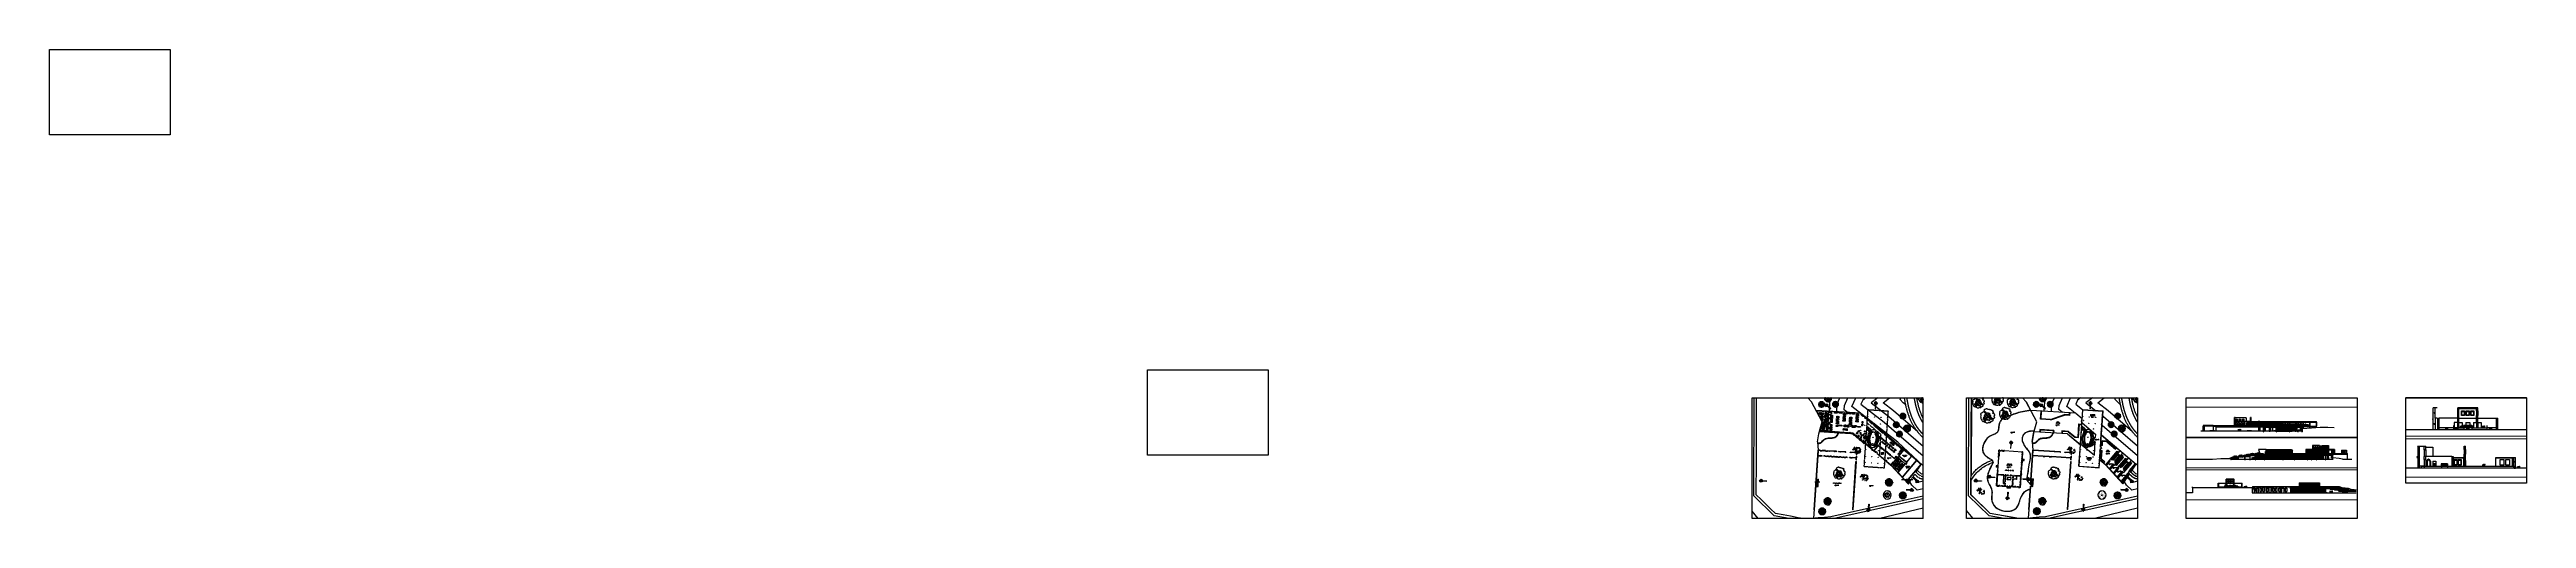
# Paper-space layout 'Layout1' of a CAD drawing. Header units: millimetres. Extents: x 1941 to 14127, y -2846 to -540.
# The model-space entities are those that its viewports show. They can reach past a viewport. Long polylines and large blocks are cut down to what shows.
import ezdxf
from ezdxf.enums import TextEntityAlignment as Align

# ---------------------------------------------------------------- set-up
doc = ezdxf.new("R2010")
doc.units = ezdxf.units.MM
doc.header["$PDMODE"] = 35
doc.linetypes.add('HIDDEN', pattern=[9.525, 6.35, -3.175])
for name, color, linetype in [('05_Mobiliário', 1, 'Continuous'), ('Alvenaria Corte', 30, 'Continuous'), ('Alvenaria Vista', 40, 'Continuous'), ('ARQ-COTAS', 1, 'Continuous'), ('ARQ-SÍMBOLOS', 2, 'Continuous'), ('ARQ-TEXTO2', 2, 'Continuous'), ('ARQ-TEXTO3', 3, 'Continuous'), ('ARQ-TEXTO4', 4, 'Continuous'), ('Caminhos Principais', 13, 'Continuous'), ('Cinza', 9, 'Continuous'), ('Curvas de Nível', 10, 'Continuous'), ('Edificações', 6, 'Continuous'), ('Esquadrias', 241, 'Continuous'), ('Limite Terreno', 20, 'Continuous'), ('Limites', 250, 'Continuous'), ('Linha Fina', 100, 'Continuous'), ('Mobiliário_cinza', 254, 'Continuous'), ('Pilares', 181, 'Continuous'), ('Piso_Novo', 5, 'Continuous'), ('Projeção', 60, 'HIDDEN'), ('VPORTS', 7, 'Continuous'), ('Árvores Existentes', 114, 'Continuous')]:
    doc.layers.add(name, color=color, linetype=linetype)
doc.layers.add('Intervenções', color=1, linetype='Continuous', true_color=0xff0000)
doc.styles.add('arial', font='arial.ttf')
doc.styles.add('ATTR', font='romans.shx', dxfattribs={"width": 0.8, "height": 0.470416})
doc.styles.add('ROMANS', font='romans.shx')
doc.styles.add('Romans_Anot', font='romans.shx')
doc.dimstyles.new('Escala 1-100', dxfattribs={"dimtxt": 0.2, "dimasz": 0.15, "dimexe": 0.1, "dimexo": 0.2, "dimgap": 0.15, "dimtad": 1, "dimzin": 4, "dimdsep": 46, "dimtxsty": 'Romans_Anot', "dimblk": 'OBLIQUE', "dimcen": 0.25, "dimclrd": 256, "dimclre": 256, "dimclrt": 2, "dimadec": 0, "dimazin": 0, "dimtfac": 1, "dimtix": 1, "dimtmove": 2, "dimatfit": 3, "dimfxl": 1, "dimtfillclr": 256, "dimlwd": -1, "dimlwe": -1, "dimarcsym": 0})
doc.dimstyles.new('Escala 1-250', dxfattribs={"dimscale": 2.5, "dimtxt": 0.2, "dimasz": 0.15, "dimexe": 0.1, "dimexo": 0.2, "dimgap": 0.15, "dimtad": 1, "dimzin": 4, "dimdsep": 46, "dimtxsty": 'Romans_Anot', "dimblk": 'OBLIQUE', "dimcen": 0.25, "dimclrd": 256, "dimclre": 256, "dimclrt": 2, "dimadec": 0, "dimazin": 0, "dimtfac": 1, "dimtix": 1, "dimtmove": 2, "dimatfit": 3, "dimfxl": 1, "dimtfillclr": 256, "dimlwd": -1, "dimlwe": -1, "dimarcsym": 0})

# ---------------------------------------------------------------- blocks, each defined once
blk = doc.blocks.new('ARBOL')
at = {"color": 0, "linetype": 'ByBlock'}
for p, q in [((-1.2, 3.55), (-1.65, 3.82)), ((-1.08, 3.42), (-1.6, 3.77)), ((-1.38, 4.17), (-1.34, 4.04)), ((-1.34, 4.13), (-1.36, 4.18)), ((-1.34, 4.04), (-1.35, 3.66)), ((-1.3, 3.64), (-1.34, 4.13)), ((-1.03, 4.39), (-1.22, 4.4)), ((-0.98, 4.41), (-1.2, 4.42)), ((-0.54, 4), (-1.03, 4.39)), ((-1.01, 3.45), (-0.91, 3.88)), ((-0.97, 3.44), (-0.9, 3.9)), ((-0.89, 4.31), (-0.91, 4.43)), ((-0.51, 4.01), (-0.89, 4.31)), ((-0.59, 4.07), (-0.58, 4.16)), ((-0.33, 3.17), (-0.54, 4)), ((-0.52, 4.03), (-0.53, 4.13)), ((-0.35, 3.49), (-0.51, 4.01)), ((-0.36, 3.57), (-0.3, 3.78)), ((-0.33, 3.51), (-0.26, 3.77)), ((-0.3, 3.47), (-0.24, 3.79)), ((-2.12, 2.47), (-2.28, 2.39)), ((-2.11, 2.44), (-2.19, 2.31)), ((-1.58, 2.24), (-2.19, 2.31)), ((-1.96, 2.94), (-2.14, 2.45)), ((-1.91, 2.92), (-2.12, 2.47)), ((-1.77, 2.22), (-1.97, 2)), ((-1.48, 3.05), (-1.91, 2.97)), ((-1.89, 2.94), (-1.5, 3.02)), ((-1.68, 1.8), (-1.89, 1.63)), ((-1.87, 1.62), (-1.68, 1.75)), ((-1.51, 2.25), (-1.86, 1.94)), ((-1.59, 3.28), (-1.84, 3.34)), ((-1.83, 2.17), (-1.41, 2.04)), ((-1.8, 1.52), (-1.79, 1.53)), ((-1.36, 2.27), (-1.77, 2.22)), ((-1.68, 1.75), (-1.76, 1.59)), ((-1.64, 1.78), (-1.72, 1.6)), ((-1.35, 1.93), (-1.68, 1.8)), ((-1.32, 1.91), (-1.64, 1.78)), ((-1.36, 3.28), (-1.61, 3.28)), ((-1.27, 3.33), (-1.59, 3.28)), ((-1.33, 2.25), (-1.56, 1.59)), ((-1.25, 3.33), (-1.48, 3.05)), ((-1.31, 3.32), (-1.48, 3.05)), ((-1.11, 2.58), (-1.41, 2.27)), ((-1.1, 2.57), (-1.36, 2.27)), ((-1.17, 1.95), (-1.35, 1.93)), ((-1.19, 1.88), (-1.32, 1.91)), ((-1.31, 2.27), (-1.04, 2.58)), ((-1.11, 3.42), (-1.27, 3.33)), ((-1.1, 3.37), (-1.25, 3.33)), ((-0.98, 3.4), (-1.2, 3.55)), ((-1.19, 1.95), (-1.16, 1.62)), ((-0.99, 2.12), (-1.17, 1.96)), ((-1.04, 2.05), (-1.17, 1.95)), ((-1.16, 1.59), (-1.15, 1.94)), ((-0.77, 2.71), (-1.11, 2.58)), ((-1.1, 3.37), (-0.97, 3.06)), ((-0.73, 2.67), (-1.1, 2.57)), ((-1.02, 3.29), (-1.08, 3.42)), ((-0.97, 2.1), (-1.04, 2.05)), ((-0.93, 3.01), (-1.01, 3.39)), ((-0.93, 2.41), (-0.99, 2.12)), ((-0.91, 3.05), (-0.98, 3.4)), ((-0.92, 2.35), (-0.97, 2.1)), ((-0.72, 2.68), (-0.94, 2.99)), ((-0.74, 2.76), (-0.93, 3.01)), ((-0.57, 2.67), (-0.92, 2.35)), ((-0.73, 2.8), (-0.91, 3.05)), ((-0.91, 2.4), (-0.69, 2.7)), ((-0.63, 2.68), (-0.91, 2.4)), ((-0.55, 2.67), (-0.74, 2.76)), ((-0.55, 2.67), (-0.73, 2.8)), ((-0.63, 2.59), (-0.71, 2.14)), ((-0.57, 2.67), (-0.7, 2.12)), ((-0.7, 2.12), (-0.63, 1.84)), ((-0.65, 1.83), (-0.68, 1.66)), ((-0.68, 1.66), (-0.67, 1.63)), ((-0.62, 1.8), (-0.66, 1.67)), ((-0.66, 1.67), (-0.65, 1.63)), ((-0.55, 2.48), (-0.65, 2.13)), ((-0.65, 2.13), (-0.61, 1.86)), ((-0.63, 1.84), (-0.5, 1.76)), ((-0.61, 1.86), (-0.45, 1.78)), ((-0.57, 2.67), (-0.33, 3.17)), ((-0.57, 2.67), (-0.29, 3.14)), ((-0.57, 2.67), (-0.5, 2.48)), ((-0.49, 2.73), (-0.51, 2.67)), ((-0.51, 2.67), (-0.46, 2.49)), ((-0.5, 2.48), (0.11, 2.1)), ((-0.5, 1.76), (-0.26, 1.69)), ((-0.46, 2.49), (-0.44, 2.67)), ((-0.45, 1.78), (-0.21, 1.71)), ((-0.44, 2.8), (-0.26, 3.1)), ((-0.44, 2.7), (-0.22, 2.85)), ((-0.44, 2.67), (-0.44, 2.8)), ((-0.43, 2.66), (-0.26, 2.79)), ((-0.42, 2.63), (0.23, 2.13)), ((-0.42, 2.58), (0.08, 2.2)), ((-0.41, 2.46), (-0.42, 2.58)), ((0.07, 2.15), (-0.41, 2.46)), ((-0.39, 2.61), (-0.13, 2.82)), ((-0.3, 3.45), (-0.35, 3.49)), ((0.08, 2.2), (-0.35, 2.48)), ((-0.29, 3.14), (-0.34, 3.44)), ((-0.26, 3.14), (-0.3, 3.45)), ((-0.26, 2.79), (-0.11, 2.85)), ((-0.13, 2.82), (-0.02, 2.82)), ((-0.11, 2.85), (0.24, 2.85)), ((-0.02, 2.82), (0.26, 2.62)), ((0.05, 2.79), (0.29, 2.83)), ((0.23, 2.13), (0.07, 2.15)), ((0.11, 2.1), (0.32, 2.08)), ((0.21, 2.85), (0.55, 2.98)), ((0.24, 2.85), (0.46, 2.8)), ((0.26, 2.13), (0.37, 2.13)), ((0.32, 2.08), (0.44, 1.93)), ((0.33, 2.85), (0.56, 2.98)), ((0.37, 2.13), (0.51, 2.16)), ((0.43, 2.06), (0.47, 1.98)), ((0.44, 2.06), (0.5, 2.09)), ((0.46, 2.8), (0.72, 2.82)), ((0.55, 2.98), (0.62, 3.09)), ((0.59, 2.98), (0.7, 3.04)), ((0.85, 2.83), (1.01, 2.85))]:
    blk.add_line(p, q, dxfattribs=at)
for q in [(-0.27, 3.28), (-0.26, 3.28)]:
    blk.add_line((-0.27, 3.28), q)
at = {"color": 0, "linetype": 'ByBlock', "flags": 128}
for points in [[(-2.06, 1.57), (-2.1, 1.18), (-2.16, 1.08), (-2.33, 1.09), (-2.52, 1.23), (-2.72, 1.36), (-2.8, 1.37), (-2.92, 1.55), (-2.84, 1.69), (-2.96, 1.87), (-3.04, 2.03), (-2.93, 2.21), (-2.84, 2.32), (-2.97, 2.49), (-3.21, 2.38), (-3.25, 2.63), (-3.18, 2.83), (-2.96, 2.83), (-2.96, 3.15), (-3.03, 3.35), (-3.02, 3.5), (-2.9, 3.87), (-2.63, 4.1), (-2.53, 4.4), (-2.25, 4.38), (-2.08, 4.05), (-1.78, 3.98), (-1.6, 3.76), (-1.82, 3.41), (-1.89, 3.14), (-1.94, 2.95), (-2.13, 2.74), (-2.33, 2.43), (-2.13, 2.27), (-1.99, 2.01), (-1.72, 1.86), (-2.06, 1.57)], [(-2.01, 4.81), (-1.93, 4.5), (-1.8, 4.29), (-1.57, 4.38), (-1.52, 4.31), (-1.47, 4.17), (-1.38, 4.17), (-1.23, 4.26), (-1.2, 4.36), (-1.23, 4.45), (-1.13, 4.5), (-1.06, 4.48), (-0.97, 4.41), (-0.82, 4.45), (-0.72, 4.36), (-0.6, 4.17), (-0.45, 4.08), (-0.47, 3.89), (-0.39, 3.77), (-0.18, 3.8), (-0.09, 3.75), (0.07, 3.72), (0.18, 3.54), (0.25, 3.36), (0.47, 3.26), (0.67, 3.04), (1.06, 3.03), (1.23, 3.19), (1.12, 3.38), (1.43, 3.59), (1.47, 3.85), (1.3, 4.14), (1.2, 4.54), (1.06, 4.88), (0.77, 4.88), (0.29, 5.11), (0.01, 5.24), (-0.15, 5.26), (-0.34, 5.24), (-0.61, 5.31), (-0.83, 5.27), (-1.12, 5.14), (-1.22, 5.16), (-1.37, 5.21), (-1.51, 5.15), (-1.59, 5.08), (-1.83, 5), (-1.98, 4.88), (-2.01, 4.81)], [(-1.68, 1.61), (-1.79, 1.58), (-1.8, 1.41), (-1.82, 1.29), (-1.94, 1.13), (-2.05, 1.02), (-2.24, 0.96), (-2.17, 0.75), (-2.05, 0.68), (-1.99, 0.38), (-1.9, 0.29), (-1.7, 0.31), (-1.46, 0.34), (-1.43, 0.25), (-1.3, 0.31), (-1.18, 0.25), (-1.16, 0.11), (-1.11, -0.01), (-0.93, -0.07), (-0.71, -0.02), (-0.5, 0.04), (-0.42, 0.19), (-0.32, 0.33), (-0.21, 0.51), (-0.06, 0.41), (-0.01, 0.18), (0, 0), (0.21, 0.2), (0.35, 0.41), (0.53, 0.14), (0.64, 0.02), (0.89, 0.19), (0.89, 0.45), (1.05, 0.53), (1.14, 0.57), (1.26, 0.63), (1.31, 0.68), (1.36, 0.79), (1.33, 0.91), (1.33, 1.01), (1.41, 1.13), (1.5, 1.2), (1.58, 1.24), (1.69, 1.33), (1.73, 1.41), (1.74, 1.48), (1.78, 1.61), (1.81, 1.68), (1.87, 1.74), (1.95, 1.83), (2.01, 1.95), (2.17, 2.03), (2.19, 2.2), (2.18, 2.29), (2.21, 2.52), (2.2, 2.62), (2.19, 2.83), (2.14, 3), (2.04, 3.3), (1.96, 3.28), (1.83, 3.24), (1.68, 3.31), (1.59, 3.31), (1.42, 3.21), (1.36, 2.95), (1.25, 2.88), (0.99, 2.81), (0.8, 2.84), (0.71, 2.82), (0.71, 2.6), (0.61, 2.4), (0.51, 2.31), (0.51, 2.16), (0.5, 2.05), (0.42, 1.87), (0.28, 1.69), (0.16, 1.68), (-0.06, 1.73), (-0.2, 1.72), (-0.43, 1.62), (-0.72, 1.63), (-1.02, 1.63), (-1.26, 1.56), (-1.42, 1.52), (-1.66, 1.63), (-1.68, 1.61)]]:
    blk.add_lwpolyline(points, dxfattribs=at)
blk = doc.blocks.new('tree top 2_cad-block.com')
at = {"color": 0}
for points in [[(-2521, -35), (-2642, -157, -0.0890086), (-2704, -201, -0.0961625), (-2788, -221, -0.1232156), (-2815, -216, -0.2232863), (-2832, -195), (-2820, -195, 0.076603), (-2800, -190, 0.8998294), (-2803, -178, -1.0380912), (-2803, -175, 0.9868107), (-2804, -164, -0.5444537), (-2808, -158, 0.4328057), (-2811, -153, -0.37258), (-2825, -130, 0.5590721), (-2838, -119, -0.2503733), (-2846, -118, 0.0279978), (-2881, -93, 0.0320506), (-2921, -71), (-2893, -56, 0.1880264), (-2871, -32, -0.8846222), (-2865, -33, 0.5084994), (-2842, -54, -0.1675556), (-2816, -57, 0.3711434), (-2785, -49, -0.522163), (-2758, -49, 0.955418), (-2741, -38, -1.6107113), (-2726, -37, 0.5234518), (-2718, -51, -0.2122453), (-2683, -68, 0.2555192), (-2651, -81, 0.1656774), (-2632, -71, 0.1410107), (-2623, -55, 0.6427079), (-2631, -49, -0.6781609), (-2639, -42, -0.4723062), (-2631, -38, 1.0104854), (-2623, -24, -0.4558183), (-2626, -9, -0.6194846), (-2620, -10, 0.8275703), (-2606, -9, -0.6593286), (-2587, -3, 0.6391992), (-2574, 1, -1.1218141), (-2563, -2, 0.1984541), (-2563, -12, -0.6212835), (-2566, -16, 0.9654746), (-2572, -36, -0.3542217), (-2567, -44, -0.4150768), (-2573, -49, 0.6549973), (-2582, -65, 0.2434178), (-2567, -72, 0.2783374), (-2555, -65, -0.0801501), (-2534, -36, -0.3729666), (-2521, -35, -0.7813375)], [(-2298, 149), (-2279, 158, -0.0641627), (-2238, 173, 0.1029258), (-2134, 218, -0.0012253), (-2060, 270), (-2122, 356), (-2166, 342, 0.0312291), (-2281, 297, -0.5468664), (-2289, 302, -0.3522141), (-2283, 309), (-2128, 366), (-2151, 392, 0.0621445), (-2222, 455, -0.0041832), (-2238, 466), (-2240, 460, -0.4752738), (-2249, 456, 0.0147312), (-2263, 462), (-2257, 450, -0.1801425), (-2256, 430, -0.5221031), (-2277, 423, 0.0063668), (-2297, 438), (-2296, 428, -0.1054688), (-2298, 392, -0.5861965), (-2314, 388, 0.58716), (-2319, 387, -0.1256017), (-2329, 369, -0.6125551), (-2348, 375, 0.45834), (-2354, 378, -0.3314998), (-2372, 384), (-2376, 376, -0.4925465), (-2398, 375, 0.393664), (-2409, 376), (-2393, 363, 0.2000121), (-2385, 361, -0.5064324), (-2374, 349, 0.9494605), (-2366, 347, -0.7382551), (-2349, 347, 0.4413854), (-2343, 344, -0.1217148), (-2330, 346, -0.3363445), (-2327, 342, 0.6524899), (-2323, 341, -0.7019602), (-2310, 337, -0.1773692), (-2315, 321, -0.5395515), (-2323, 321, 0.6087793), (-2328, 321, -0.1726816), (-2339, 310, -0.5080936), (-2351, 317, 0.1484901), (-2354, 325, 0.5719314), (-2361, 324, -0.134437), (-2371, 310, 0.1042936), (-2381, 297, 0.4360199), (-2378, 287, -0.7971485), (-2380, 272, 0.5570891), (-2386, 261, 0.2324154), (-2375, 253, -0.7672249), (-2373, 237, -0.1751022), (-2384, 237, 1.1730552), (-2385, 228, -1.4226731), (-2390, 214, 0.3745724), (-2395, 214, 0.518418), (-2395, 210, -0.7241294), (-2397, 194, 0.5845703), (-2401, 182, -0.2628245), (-2400, 172, 0.3851627), (-2398, 169, 0.1121709), (-2387, 167), (-2348, 160), (-2325, 155, -0.0111197), (-2298, 149, 0.3768776)], [(-1788, 607), (-1746, 639, -0.0978742), (-1697, 662, -0.128018), (-1675, 662, -0.3073786), (-1658, 643), (-1656, 619), (-1665, 617, 0.2953204), (-1675, 604, -0.1821223), (-1677, 600, 0.4948838), (-1677, 593, -0.1954535), (-1665, 576, -0.0803164), (-1664, 568, 0.2782458), (-1656, 549), (-1788, 607), (-1879, 663, -0.0971124), (-2017, 789), (-2010, 796, 0.4113214), (-2010, 805, -0.5002552), (-2009, 813), (-2003, 807, 1.1227601), (-1988, 825, -0.7438064), (-1986, 830, -0.311104), (-1973, 821, 0.5149116), (-1953, 816, -0.3137906), (-1946, 816, 0.452196), (-1930, 822, 0.4101434), (-1947, 863, -0.969955), (-1945, 869, -0.0632903), (-1909, 851, 0.3558058), (-1888, 853, 0.5108276), (-1890, 866, -0.1083597), (-1903, 877, -1.1771881), (-1898, 880, 0.3313886), (-1879, 867, 0.5828312), (-1873, 880, 0.1540492), (-1902, 904, -0.894376), (-1901, 907, 0.1297655), (-1872, 911, 0.905698), (-1877, 930, -1.1243401), (-1878, 936, 0.426186), (-1866, 947, -1.2828614), (-1863, 946, 0.3545521), (-1859, 923, 0.2960964), (-1829, 918, -0.551146), (-1818, 911, -0.351024), (-1827, 900, -0.2209743), (-1832, 901, 0.6004655), (-1858, 889, 0.5502234), (-1843, 878, 0.0152474), (-1824, 886, 0.362883), (-1819, 896, -0.4519835), (-1815, 902, -0.2146348), (-1792, 895, -0.3129134), (-1788, 877, -0.3818867), (-1794, 874, 0.3179798), (-1813, 867, 0.1321133), (-1825, 833, 0.618764), (-1819, 830, -0.3588635), (-1806, 828, -0.3046051), (-1805, 822, 0.6029985), (-1803, 819, -0.442928), (-1781, 803, 0.2615743), (-1774, 791, -0.8055215), (-1775, 783, 0.1407991), (-1790, 780, 0.1817606), (-1798, 770, 0.2070166), (-1797, 758, -0.1184591), (-1792, 740, -0.2172553), (-1800, 723, 0.6278138), (-1796, 710, -0.409067), (-1785, 695, -0.6792317), (-1792, 694, 0.2537093), (-1803, 699, -0.3305944), (-1806, 702, 0.9280435), (-1814, 700, -0.6310562), (-1820, 696, -0.0309771), (-1825, 699, 0.530217), (-1835, 695, -0.5326488), (-1845, 691, 0.0979406), (-1859, 698, 0.1263509), (-1880, 698, 0.7907453), (-1880, 689, -0.1463997), (-1847, 671, -0.6802053), (-1851, 661, 0.0322211), (-1875, 660)], [(-1845, 1069), (-1847, 1084, -0.0888148), (-1845, 1113), (-1816, 1209, -0.089515), (-1760, 1319, -0.039705), (-1714, 1370), (-1682, 1362), (-1680, 1351, 0.1360802), (-1671, 1336), (-1687, 1332, 0.4657322), (-1697, 1311, -0.5628321), (-1700, 1307, 0.4668338), (-1711, 1297, -0.5817075), (-1715, 1294, 0.8145472), (-1727, 1279, -0.7340543), (-1734, 1267, 0.6432711), (-1748, 1250, -0.1623287), (-1743, 1216, -0.3766121), (-1756, 1205, 0.4197182), (-1769, 1193, 0.180092), (-1763, 1175, -0.2678467), (-1759, 1151, 0.0235323), (-1774, 1106, 0.2078867), (-1770, 1078), (-1783, 1074, 0.5005939), (-1797, 1042, -1.2686227), (-1804, 1040, -0.0101597), (-1805, 1066, 0.5889608), (-1830, 1080, 0.2520972), (-1838, 1066, -0.6018371), (-1845, 1069, -0.7184847)], [(-1716, 178), (-1596, 173, 0.0391797), (-1533, 175, 0.0258852), (-1289, 215, -0.2676897), (-1279, 212, -0.08339), (-1271, 200, 0.702426), (-1261, 200, -0.583324), (-1255, 202, 0.0919468), (-1249, 197, 0.6366668), (-1242, 203, -0.1020233), (-1242, 216), (-1234, 212, 0.1775075), (-1222, 211), (-1230, 200, 0.2426834), (-1239, 151), (-1260, 173), (-1260, 179, 0.1500916), (-1263, 190, 0.2208688), (-1271, 196, -0.1092321), (-1285, 201, 0.6351344), (-1294, 196, 0.0165574), (-1292, 183), (-1299, 189, 0.8832326), (-1320, 173, 0.0850943), (-1312, 164), (-1323, 167, 0.9733571), (-1332, 138, -0.1065405), (-1314, 126), (-1334, 127, 1.2350181), (-1328, 98, -0.5171403), (-1321, 92, -0.2463457), (-1325, 83, 0.5544228), (-1322, 57, -0.340995), (-1318, 47), (-1365, 24, -0.0076053), (-1468, -26, -0.5281917), (-1477, -21, -0.0717228), (-1476, -10), (-1465, -7, 0.9067743), (-1467, 16, 0.0687199), (-1497, 12, -0.620262), (-1504, 19, -0.2748983), (-1489, 30, 0.8524007), (-1487, 62, 0.1084811), (-1527, 62, -0.9733529), (-1530, 75, 0.8107524), (-1533, 112, 0.1954413), (-1558, 105, -1.1287238), (-1560, 110, 0.4275762), (-1551, 134, 0.5336135), (-1574, 137, -0.1626712), (-1597, 124, 0.2543295), (-1610, 114, -0.5309186), (-1623, 111, 0.858905), (-1648, 92, -0.4914229), (-1660, 65, -0.602763), (-1676, 83, -0.145022), (-1663, 100, 0.3744642), (-1660, 115, -0.6730883), (-1648, 130, 0.9702282), (-1641, 150, 0.1714486), (-1692, 151, -0.6567947), (-1716, 178, -1.9565204)], [(-1708, 671), (-1699, 673, -0.0944696), (-1677, 674, 0.0451012), (-1669, 674, 0.4897826), (-1665, 680, -0.0584458), (-1670, 710, 0.2922658), (-1680, 723, 0.33801), (-1706, 715, 0.1664054), (-1711, 697, 0.041311), (-1708, 671, 0.824584)], [(-1460, 839), (-1449, 686, -0.0880999), (-1454, 634, 0.0566591), (-1479, 485), (-1607, 527), (-1637, 685), (-1619, 692, 0.2730755), (-1610, 704, 0.4263509), (-1615, 709, 0.1545401), (-1635, 704), (-1632, 713), (-1619, 715, 0.2694917), (-1605, 727, 0.5355493), (-1613, 737, 0.0936261), (-1631, 732), (-1627, 740, 0.2682835), (-1628, 758, 0.5646656), (-1644, 757), (-1641, 767, 0.7272871), (-1650, 773, -1.6785185), (-1651, 777, 0.2069037), (-1632, 778, 0.8583424), (-1637, 791, -0.9215858), (-1638, 797, 0.1825954), (-1630, 805, 0.479196), (-1634, 816, -0.635433), (-1636, 825), (-1627, 818, -0.1477411), (-1620, 807, 0.5755492), (-1607, 804, 0.3824742), (-1606, 821, 0.1877416), (-1629, 833, -0.7887156), (-1629, 835, 0.1915233), (-1616, 847, -0.517478), (-1610, 848, -0.1113428), (-1598, 828, 0.3503355), (-1581, 817, -0.0668846), (-1551, 816, 0.7158722), (-1541, 832, -0.5055995), (-1540, 838, -0.421765), (-1532, 835, 0.1874763), (-1508, 811, 0.6315543), (-1492, 824, 0.2511158), (-1514, 847, -0.9447193), (-1513, 851, 0.126923), (-1475, 853, -0.5977669), (-1460, 839, 0.8439111)], [(-918, 375), (-904, 379, -0.1462754), (-875, 377, 0.0261025), (-840, 366, 0.7517321), (-838, 370), (-865, 397, 0.0199993), (-971, 496, 0.213727), (-1003, 505, 0.6266888), (-1004, 500), (-945, 414), (-918, 375)], [(-627, 111), (-549, 83), (-547, 74, 0.3467913), (-540, 68), (-545, 56, 0.2049483), (-544, 31, 0.3868267), (-535, 27, 0.1082969), (-519, 37), (-535, 19, 0.7150714), (-521, -6, 0.2259886), (-498, 10, -1.0633544), (-493, 7, -0.176207), (-516, -8, 1.02865), (-510, -29, -0.8848716), (-504, -41, 1.2376605), (-490, -57, -0.1481279), (-468, -39, -1.2513496), (-466, -50, 0.3197457), (-480, -59, -0.4017919), (-521, -77, -0.3283462), (-533, -60, 0.5854544), (-552, -48, -0.7209368), (-567, -34, 0.3518152), (-575, -3, 0.0295062), (-603, 16, -1.2079974), (-597, 23, 0.8358174), (-587, 28, 0.2749729), (-617, 55), (-620, 71, 0.0281474), (-627, 111, -2.9463153)], [(-2455, -327), (-2428, -250, 0.1546492), (-2428, -230, 0.0203162), (-2433, -215), (-2483, -274), (-2479, -277, -0.4489073), (-2478, -289, 0.3941596), (-2477, -295, -0.2666999), (-2475, -304, 0.4630503), (-2470, -310, -0.4334486), (-2465, -317, 0.5436149), (-2455, -327, -0.3074162)], [(-1326, -2008), (-1453, -2012), (-1460, -2017), (-1461, -2021, -0.3007956), (-1468, -2028, -0.3630703), (-1475, -2024, 0.9491802), (-1478, -2025, -1.1032217), (-1488, -2026, -0.0612703), (-1487, -2017, 1.0948551), (-1490, -2017, -0.4762259), (-1498, -2024, -0.4789334), (-1502, -2017, 1.5302489), (-1508, -2017, -0.5682038), (-1518, -2030, 0.7181862), (-1524, -2045, 0.2821179), (-1507, -2048, -0.2355259), (-1485, -2051, 0.2061579), (-1452, -2056, -0.6228075), (-1437, -2075, -0.1756126), (-1456, -2095, -0.2438775), (-1494, -2094, 0.3511272), (-1518, -2098, -0.523331), (-1535, -2096, 0.5226315), (-1547, -2095, 0.1506661), (-1556, -2114, -0.1278782), (-1574, -2160, 1.6334507), (-1565, -2161, -1.2130645), (-1552, -2160, 0.2636628), (-1550, -2165, -0.4324742), (-1549, -2172, 0.0559175), (-1554, -2180, -0.4277185), (-1564, -2183, 0.8189101), (-1568, -2188, 0.3380972), (-1555, -2191), (-1515, -2169, 0.0458571), (-1411, -2100, 0.0523488), (-1324, -2012, 0.6376671), (-1326, -2008, 1.4819304)], [(-1468, -121), (-1447, -154, -0.410895), (-1449, -161), (-1486, -198, 0.1532465), (-1495, -218, -0.0666617), (-1503, -242, 0.0024741), (-1512, -262), (-1522, -251, 0.1493205), (-1548, -237, -0.2731572), (-1559, -227), (-1540, -220, 0.1917685), (-1531, -212, -0.3886234), (-1523, -210, 0.5154797), (-1515, -205, -0.2749296), (-1510, -198, 0.3850709), (-1504, -184), (-1499, -181, 0.6026237), (-1499, -170, -0.6702904), (-1498, -161, -0.1605484), (-1487, -161, 0.2245122), (-1483, -150, -0.3380293), (-1480, -147, 0.0031619), (-1470, -144, 0.21648), (-1468, -121, -1.4948685)], [(-1396, -33), (-1467, -68), (-1453, -97), (-1429, -132), (-1409, -90, 0.0547396), (-1391, -41, 0.3982078), (-1396, -33, 1.0402745)], [(-1027, -1745), (-1094, -1826, 0.0329915), (-1122, -1865, 0.016338), (-1139, -1893, -0.0752896), (-1194, -1966), (-1188, -1970), (-1180, -1969, 0.2571688), (-1169, -1961, -0.6512569), (-1162, -1961, 0.5360872), (-1149, -1963, -0.4021564), (-1133, -1962), (-1101, -1952), (-1083, -1948), (-1085, -1934, 0.2759205), (-1096, -1921, -0.5873595), (-1101, -1898, -0.3201603), (-1079, -1896, 0.7725122), (-1076, -1893, -0.0162657), (-1082, -1881, -0.171537), (-1085, -1856, -0.543591), (-1070, -1851, -0.1545028), (-1049, -1879, 1.0396474), (-1045, -1878, 0.0466167), (-1064, -1842, -0.500819), (-1056, -1819, -0.3942574), (-1030, -1832, 0.0224477), (-1019, -1856, 0.6249006), (-1015, -1856, 0.2988017), (-1017, -1841, -0.3504043), (-1018, -1801, -0.5572837), (-1004, -1802), (-1010, -1770, 0.0347025), (-1015, -1750, 0.4835637), (-1027, -1745, 2.5981062)], [(-770, -1327), (-713, -1304), (-590, -1296), (-526, -1260, -0.054713), (-481, -1240, 0.5147607), (-480, -1236), (-506, -1219), (-514, -1220), (-520, -1221, 0.341554), (-526, -1227, -0.9562578), (-539, -1226, 0.3775739), (-544, -1219, -0.1252622), (-560, -1212, -0.3451817), (-564, -1199, 0.4399439), (-568, -1190, -0.4372377), (-575, -1172), (-636, -1149, 0.1465021), (-654, -1147), (-675, -1151, -0.196547), (-690, -1148), (-729, -1132, 0.3752895), (-752, -1139), (-757, -1155), (-750, -1164, 0.5553929), (-747, -1164, -0.7916161), (-736, -1168, -0.2974615), (-738, -1171, 0.6758088), (-738, -1174, -0.3929509), (-735, -1181, -0.3703968), (-739, -1183, 0.7160636), (-740, -1185, -0.6282639), (-743, -1193, 0.5131683), (-745, -1196, -0.5332072), (-751, -1205, 0.2993089), (-762, -1212, -0.679189), (-772, -1211, 0.7401701), (-774, -1211, -0.9447357), (-780, -1210, -0.1317429), (-778, -1204, -0.3445443), (-775, -1203, 0.4998713), (-773, -1202, 0.2410119), (-774, -1198, -0.3164561), (-776, -1187), (-783, -1196, -0.1337991), (-807, -1217, 0.1876907), (-832, -1243), (-827, -1250, 0.2911255), (-822, -1251, -0.7066992), (-819, -1257, 0.5555419), (-818, -1259, -0.3475486), (-815, -1263, 0.48264), (-813, -1264, -1.3941192), (-813, -1272, 0.1626069), (-822, -1271, 0.7184905), (-822, -1275, -0.4333456), (-820, -1281, -0.149293), (-824, -1285), (-819, -1286, -0.535485), (-816, -1292, 0.3003219), (-816, -1295, 0.6370643), (-812, -1295, -0.2439192), (-809, -1291, -0.5033236), (-807, -1293), (-805, -1291, -0.5081991), (-800, -1292, -0.303598), (-801, -1295, 0.3579568), (-801, -1295, 0.5593764), (-799, -1295, -0.2207996), (-794, -1291, -0.560543), (-792, -1293, -0.1393082), (-794, -1296), (-792, -1295, 0.1675718), (-790, -1293, -1.0229206), (-788, -1294, -0.1820123), (-789, -1296), (-788, -1296), (-786, -1294, 0.2528945), (-786, -1293, -0.8950421), (-784, -1292, -0.2218263), (-784, -1296, 0.4253828), (-784, -1297, 0.0602723), (-777, -1299, -0.4933094), (-773, -1306, 0.0043022), (-777, -1315, 0.5033288), (-770, -1327, -1.5652264)], [(-753, -1340), (-714, -1325, -0.0921855), (-694, -1321), (-616, -1320, -0.3701362), (-612, -1323, -0.2593577), (-613, -1328), (-650, -1384, -0.0149919), (-674, -1418, -0.2391573), (-702, -1432), (-744, -1433), (-737, -1426, 0.8480829), (-745, -1415, -0.2453097), (-754, -1414, -0.1818071), (-763, -1403, 0.5284615), (-769, -1402), (-765, -1398, 0.4981628), (-767, -1391, -0.7230754), (-767, -1388, -0.1829883), (-760, -1389, 0.3421269), (-754, -1389, 0.5780421), (-757, -1377), (-745, -1374, -0.0829285), (-733, -1373, 0.7106465), (-729, -1365, 0.2930938), (-745, -1362), (-740, -1359, 1.0444741), (-746, -1349, 0.0456815), (-746, -1349, 0.7127287), (-753, -1340, 2.6636827)], [(-695, -1064), (-682, -1064, -0.2674555), (-677, -1067), (-654, -1118, -0.4046312), (-658, -1131), (-680, -1136, -0.1838448), (-686, -1135), (-726, -1118), (-721, -1113), (-713, -1112, 0.6492354), (-710, -1101, -0.954379), (-707, -1098, 0.4613931), (-694, -1094, 0.228418), (-694, -1087, -0.4289077), (-692, -1083, 0.6116379), (-695, -1064, 1.4561831)], [(-20, -1630), (-75, -1628), (-75, -1620, -0.0885967), (-62, -1539, -0.7099305), (-55, -1539, 0.4740029), (-42, -1544, -0.4723834), (-34, -1547, 0.2834104), (-21, -1558, -1.2515658), (-24, -1565, 0.2376748), (-44, -1563, 0.2676763), (-52, -1573, 0.5400016), (-45, -1580, -0.3184359), (-35, -1584, 0.1407798), (-23, -1595, -0.5088092), (-22, -1601, 0.6142402), (-16, -1616, -0.5830745), (-12, -1626, -0.2740933), (-20, -1630, -6.8249212)], [(707, -2070), (792, -2108), (843, -2125), (842, -2130, -0.5258811), (836, -2133, 0.6875414), (832, -2136, -1.1570186), (827, -2136, 0.9346644), (814, -2135, -0.8291149), (809, -2135, 0.7708866), (802, -2135, -0.1021642), (799, -2141, -0.9585515), (795, -2137, 0.3910208), (794, -2132, -0.3484094), (794, -2128, 0.7848396), (789, -2124, -0.2250558), (774, -2126, 0.5605323), (769, -2130, -0.1002994), (769, -2144, 0.0759724), (768, -2182), (746, -2177), (734, -2147), (737, -2144), (740, -2148, 0.5106547), (751, -2147, 0.1004084), (759, -2126, -0.1675714), (763, -2118, 0.7450789), (760, -2112, 0.3494482), (754, -2119, 0.0082204), (754, -2119, -0.9698229), (752, -2119, -0.2038397), (756, -2108, 1.1039777), (752, -2105, 0.2589336), (751, -2112, -0.3419482), (751, -2114, -0.5267252), (748, -2113, 0.5728245), (740, -2112, 0.6737559), (743, -2117, -0.6404757), (745, -2120, 0.4873995), (746, -2125, -0.587418), (747, -2131, 0.628903), (748, -2136, -0.5206896), (750, -2144, -0.1350933), (745, -2148, -0.4842074), (740, -2146, 0.2872624), (736, -2140, 0.3118734), (732, -2142), (728, -2135, -0.0561226), (718, -2104), (707, -2070)], [(1062, -2490, 0.5744642), (1068, -2485, 0.0766987), (1065, -2476, 0.0045052), (1059, -2464, 0.2750589), (1041, -2453), (1024, -2453), (1062, -2490), (1060, -2493), (998, -2433, 0.1766909), (981, -2407, -0.0562705), (917, -2349, -0.1050817), (896, -2311, 0.0884995), (889, -2297, 0.0727039), (832, -2241), (759, -2189), (743, -2186), (729, -2236), (730, -2248), (739, -2248), (747, -2244, -0.7240909), (754, -2252, -0.0991472), (745, -2264, 0.7185507), (746, -2268, 0.129773), (760, -2264, -0.580389), (769, -2269, 0.4763106), (776, -2274, -0.8862437), (778, -2280, 0.6098428), (778, -2287, 0.2308951), (789, -2287, -0.1580129), (804, -2285, -0.795339), (804, -2299, -0.0757725), (787, -2301, 1.2338134), (789, -2311, -0.1657768), (804, -2310, 0.3118574), (810, -2308, -0.5234101), (828, -2309, -0.7020997), (821, -2318, 0.3878505), (813, -2322, -0.0713847), (804, -2336, 1.0744279), (810, -2340, -0.3295535), (824, -2334, -0.3290341), (833, -2346, -0.4576589), (816, -2362, 1.1932065), (816, -2371, -0.1249525), (837, -2370, 0.2125267), (852, -2368, -0.4395281), (873, -2373, -0.4285958), (867, -2395), (865, -2405, -0.1777112), (857, -2419, 0.0529504), (851, -2427, -0.2928651), (826, -2436, -0.1862661), (811, -2426, 0.6484849), (802, -2428, 0.4714975), (806, -2434), (811, -2440, -0.4935448), (808, -2457, -0.1458876), (796, -2459), (802, -2468, 0.1952422), (816, -2477, -0.0587668), (850, -2489, 0.3463332), (866, -2485, 0.1217848), (877, -2460, -0.3071159), (907, -2430, 0.2660341), (926, -2413, -0.4226039), (943, -2405, -0.1901569), (972, -2432, 0.6037238), (998, -2433)], [(817, -2217), (856, -2250, -0.0576032), (886, -2282, -0.0332376), (899, -2301, -0.0691028), (903, -2312, 0.0816107), (909, -2325, 0.0724453), (950, -2373, 0.0036814), (967, -2388), (974, -2381), (974, -2373), (971, -2373, -0.5458266), (968, -2368, 0.6190759), (966, -2364, -0.1122607), (955, -2362, 0.1594563), (947, -2362, -0.4554396), (944, -2360, 0.1478433), (942, -2354, -0.27736), (940, -2345, -0.1242273), (949, -2334, 0.8692067), (945, -2327, -0.117034), (926, -2330, -0.8345996), (925, -2324, 0.5743947), (927, -2319, -0.4979053), (928, -2307, 0.7326877), (927, -2302, 0.135415), (921, -2303, -0.4451155), (915, -2301, -0.3704611), (918, -2290, 0.7048534), (918, -2286, -0.1560868), (909, -2282, -1.2403537), (916, -2278, 0.602135), (922, -2279, -0.6804085), (928, -2280, 0.9025235), (934, -2280, -0.8357494), (939, -2280, 0.9907152), (947, -2277, 0.083605), (941, -2265, 0.4630718), (934, -2265, 0.2570923), (933, -2269, -0.8060521), (925, -2272, 0.4462981), (917, -2272, -0.4867388), (905, -2270, -0.0914184), (900, -2253, 0.1178193), (893, -2235, 0.5061054), (884, -2235, -0.2143687), (875, -2240, -0.5482028), (866, -2228, 0.7799818), (861, -2224, -0.7717816), (857, -2221, 0.5975968), (852, -2216, -0.089511), (817, -2217, -39.1421346)], [(852, -386), (957, -401, -0.36627), (963, -407), (965, -435), (960, -437, -0.4870124), (955, -433, 0.6780017), (942, -429, -0.3835128), (930, -431, 0.1708799), (914, -426, 0.1220862), (902, -430, -0.4957278), (891, -426, 0.3784503), (877, -418, -0.2596367), (857, -411, 0.1124321), (846, -403, -0.4941071), (843, -392, -0.1605053), (852, -386, -0.3194887)], [(992, -855), (1021, -743), (1077, -682), (1114, -686), (1173, -695), (1212, -748), (1206, -776), (1202, -774), (1201, -766, 0.4704537), (1186, -754, 0.5638021), (1183, -763, -0.5552611), (1181, -770), (1164, -759, -0.6097845), (1165, -750, 0.5274215), (1167, -740, 0.4656191), (1143, -741, -0.2974335), (1136, -743, -0.6292652), (1136, -740, 0.1134344), (1145, -728, 0.6880738), (1140, -722, 0.1041696), (1122, -734, -0.7899726), (1117, -731, 0.3243828), (1113, -721, 0.3952335), (1099, -722, -0.2083532), (1085, -729), (1088, -720), (1094, -715, 0.3533486), (1097, -703, 0.509583), (1082, -700, -0.0260838), (1037, -737, 0.7668515), (1041, -747, 0.0600965), (1060, -742, -0.2318455), (1065, -743), (1050, -754, 0.3720575), (1047, -769, 0.428666), (1055, -771, -0.0442711), (1082, -758, -1.0758692), (1084, -763, 0.4190884), (1070, -785, 0.3325622), (1088, -799, 0.1153226), (1103, -796, 0.0382522), (1133, -780, -0.9233577), (1136, -784, 0.3822515), (1132, -827, -0.57402), (1130, -832, 0.5792229), (1122, -851, -0.3080617), (1122, -865, -0.3488265), (1112, -868, 0.9346127), (1105, -885, -0.6666925), (1105, -892), (1026, -886), (992, -855)], [(1211, -497, 0.0142313), (1175, -605, 0.1351112), (1175, -648), (1270, -582), (1211, -497)], [(1338, -738), (1430, -841), (1403, -839), (1297, -791), (1255, -754), (1256, -747, 0.2050848), (1252, -737, -0.2675821), (1251, -731, 0.9597438), (1242, -728, -0.8695466), (1238, -727, 0.9417094), (1232, -726, -0.2939533), (1228, -729), (1199, -691), (1193, -676, -0.2737294), (1195, -664), (1280, -601), (1297, -629), (1287, -632), (1280, -628, 0.3677639), (1262, -632, -0.0639354), (1244, -651, 0.5132679), (1244, -660, -0.6055079), (1243, -668, 0.8577561), (1245, -677, -0.6355541), (1249, -683, 0.6910722), (1256, -694, -0.2900695), (1272, -699, 0.2441026), (1285, -705, -0.2570253), (1299, -712, 0.1557814), (1313, -722, 0.072336), (1326, -724, -0.6132002), (1330, -731, 0.9968484), (1338, -738, 0.2385911)], [(1348, -715), (1446, -838), (1473, -834, -0.2716062), (1485, -839, 0.015518), (1503, -860, -0.0782621), (1548, -931, 0.4536943), (1565, -936, -0.0043428), (1581, -927, 0.387248), (1584, -919, -0.4126984), (1587, -909, 0.5050037), (1589, -904, -0.4725881), (1590, -895, 0.5935645), (1589, -883, -0.3010058), (1579, -865, 0.3141477), (1574, -857, 0.1115053), (1539, -851, -0.6760423), (1535, -841, 0.4615889), (1534, -827, 0.5956645), (1528, -830, -0.18247), (1522, -845, -0.7253594), (1515, -841, -0.0351296), (1520, -813, 0.2812039), (1516, -800, 0.0798352), (1490, -783, -0.252554), (1473, -761, 0.5886671), (1466, -758, -0.1887629), (1444, -766, -0.1080215), (1431, -762, -0.8801984), (1436, -749, 0.7608903), (1437, -746, -0.5499459), (1439, -734, 0.8515967), (1437, -725, -0.362531), (1427, -717, 0.2771093), (1418, -708, 0.4449983), (1411, -713, -0.2555091), (1405, -720, 0.9801219), (1409, -729, -1.3950765), (1410, -736, 0.0062858), (1389, -731, -0.5068567), (1386, -723, 0.4887228), (1383, -717, -0.2788606), (1376, -709, 0.0952034), (1371, -695, -0.1735069), (1368, -685, 0.8824825), (1363, -683, 0.2389774), (1364, -689, -0.3301983), (1363, -702, -0.2073825), (1355, -706, 0.492074), (1348, -715, 1.0409724)], [(1414, -341), (1530, -351), (1530, -343), (1525, -339, -0.7342617), (1529, -324, 0.3336272), (1537, -318, 0.2482109), (1535, -308, 0.2789098), (1525, -305, -0.4079423), (1506, -294, 0.5731593), (1498, -291, -0.8301275), (1490, -286, 0.994469), (1479, -281, -0.2129472), (1471, -288, 0.4912218), (1469, -292, -0.3086309), (1468, -300, -0.4890029), (1462, -300, 0.771362), (1455, -304, -0.0934398), (1455, -324, -0.670202), (1447, -325, 0.0110722), (1439, -312, -0.3427312), (1439, -299, 0.0478384), (1450, -284, 0.293272), (1450, -268, 0.5427622), (1434, -268, -0.4103651), (1422, -271, 0.4113315), (1404, -276, 0.362362), (1405, -286, -0.6419274), (1402, -296, 0.7251841), (1399, -313, -0.4038942), (1402, -321, 0.6422806), (1407, -327, -0.8302767), (1414, -341, 2.7029499)], [(1524, -1806), (1511, -1827), (1520, -1891, 0.1215883), (1523, -1898, -0.5416513), (1521, -1901, -0.4570468), (1516, -1897, 0.0573712), (1510, -1864, 0.040875), (1501, -1841), (1473, -1878, 0.0287576), (1448, -1916, 0.0619469), (1430, -1958, 0.1902176), (1432, -1971, -0.0709143), (1436, -1983, -0.1620182), (1435, -1993), (1419, -2019, 0.6473189), (1427, -2030, 0.0365334), (1435, -2027, 0.1886738), (1445, -2018, -0.3411087), (1459, -2012, 0.8156992), (1461, -2006, -0.6492522), (1465, -1990, 0.2650823), (1471, -1985, -0.59499), (1485, -1982, 0.0524462), (1492, -1989, -0.234355), (1494, -1994, 0.4458044), (1500, -2000, -0.3901373), (1509, -2007, -0.4919872), (1504, -2012, 1.6385111), (1505, -2015, -0.3018323), (1510, -2013, -0.073131), (1521, -2019, -0.5010435), (1521, -2031, 0.5287572), (1522, -2040, 0.2810561), (1532, -2040, -0.3948108), (1541, -2041, 0.5976484), (1545, -2041, -0.1282892), (1563, -2015, -0.0558345), (1613, -1982, -0.1343594), (1647, -1974, 0.75313), (1651, -1963, 0.2611854), (1636, -1962, -0.0804472), (1572, -1978, -0.1240087), (1538, -1973, -0.6437637), (1538, -1956, -0.0693883), (1604, -1935, 0.6698704), (1605, -1931, -0.3598024), (1600, -1914, -0.0096679), (1617, -1878, 0.3449977), (1615, -1869, 0.281091), (1607, -1868, 0.2943775), (1602, -1875, -0.3450816), (1569, -1915, -0.6025141), (1560, -1905, -0.1137211), (1579, -1878, 0.4976519), (1578, -1872, 0.2082119), (1565, -1870, -0.7952446), (1560, -1861, -0.2494796), (1592, -1854, 1.187187), (1593, -1848, -0.0259472), (1554, -1848, -0.9695936), (1554, -1828, 0.1669362), (1566, -1824, 0.5079756), (1566, -1819, 0.2695425), (1552, -1819, -0.4834248), (1530, -1809, 0.4721938), (1524, -1806, 3.1920006)], [(1869, -1384), (1930, -1351, -0.0971482), (1965, -1340, -0.1405136), (1982, -1343, -0.0165789), (2007, -1356, -0.8301912), (2005, -1362, 0.0894252), (1991, -1362, 0.2349949), (1987, -1366, -0.4787785), (1982, -1367, 0.4965717), (1972, -1369, -0.3171356), (1958, -1378, 0.5159483), (1949, -1390, -0.7942798), (1941, -1395, 1.4373055), (1937, -1404, -0.392356), (1948, -1416, 0.3816452), (1962, -1433, 0.7586248), (1967, -1422, -0.7442142), (1970, -1413, -0.3334887), (1983, -1425, -0.158447), (1980, -1442, -0.3966308), (1965, -1448, 0.5554841), (1955, -1455, -1.2776801), (1947, -1454, 0.6572063), (1940, -1446, -1.42975), (1940, -1440, 0.9629895), (1944, -1431, 0.1745493), (1924, -1429, 0.5595429), (1920, -1442, -0.3489939), (1921, -1463, -0.4180067), (1913, -1464, -0.2996668), (1908, -1450, 0.1931451), (1905, -1434, 0.3423163), (1899, -1432, -0.7133373), (1898, -1429, 0.2757705), (1899, -1414, 0.1914523), (1891, -1406, 0.5816666), (1884, -1412, 0.1144442), (1888, -1423), (1878, -1417, 0.6150806), (1867, -1425, 0.4370854), (1879, -1433, -1.066003), (1880, -1439, 1.1599739), (1883, -1449, -0.5704597), (1894, -1457, 0.0018714), (1891, -1486, -0.7887825), (1886, -1486, 0), (1882, -1477, 0.7621911), (1874, -1478, -0.0587059), (1872, -1485, -0.7793958), (1869, -1484, 0.1286447), (1864, -1472, 1.005616), (1857, -1476, -0.1821532), (1860, -1485, -1.0358452), (1853, -1484, 0.7457545), (1848, -1482, -0.5938315), (1840, -1480, 0.3886086), (1830, -1473), (1816, -1463), (1812, -1439), (1816, -1438, -0.2470792), (1822, -1438, 0.829924), (1827, -1431, -0.2687986), (1825, -1423, -0.3936079), (1829, -1421, 0.1767717), (1837, -1421, 0.4906943), (1838, -1414, -0.4188589), (1839, -1405, -0.2653662), (1845, -1404, 0.006994), (1855, -1408, 0.7101759), (1860, -1401, -0.3932528), (1863, -1388, -0.0364497), (1869, -1384, -1.2327203)]]:
    blk.add_lwpolyline(points, format="xyb", dxfattribs=at)
for points in [[(-2415, 15), (-2549, -103, 0.0203878), (-2623, -174, -0.0854141), (-2656, -199, 0.0269403), (-2694, -220), (-2704, -288, -0.0580515), (-2712, -316, -0.2075759), (-2731, -334, -0.0166072), (-2747, -340, 0.7285272), (-2747, -341, -0.0514785), (-2742, -343, 0.0117443), (-2717, -357), (-2698, -354), (-2695, -350, -0.2158891), (-2684, -345, 0.7962306), (-2683, -343, -0.4763874), (-2688, -324, 0.4979485), (-2688, -321, -0.6701574), (-2689, -300, 0.5322366), (-2687, -294, -0.5639142), (-2679, -260, -0.3959396), (-2666, -267, -0.0523357), (-2664, -274, 1.0393229), (-2657, -272, -0.0582027), (-2659, -253, -0.2651186), (-2652, -240), (-2652, -240), (-2656, -230, -0.429999), (-2652, -218, 0.3752605), (-2648, -211, -0.6974283), (-2637, -203, 0.6978654), (-2633, -200, -0.4965823), (-2617, -181, -0.3269337), (-2602, -192), (-2597, -187, -0.7059902), (-2576, -200, -0.214087), (-2584, -210), (-2583, -215, -0.5325362), (-2592, -225), (-2589, -231, 0.7401828), (-2570, -228, -0.1505645), (-2565, -217, -0.6448911), (-2553, -222, -0.1808072), (-2557, -238, 0.4451102), (-2556, -240, 0.2961736), (-2538, -239, -0.5768457), (-2526, -244, 0.1020503), (-2520, -261, 0.940224), (-2516, -259, -0.3996644), (-2512, -248, -0.3768513), (-2499, -251), (-2441, -180), (-2382, -58, -0.0575118), (-2298, 74, 0.0923457), (-2283, 101, 0.3919317), (-2287, 109, 0.2561222), (-2307, 107, 0.0359638), (-2388, 40), (-2383, 35, -0.4917529), (-2384, 27, -0.2751731), (-2389, 27), (-2392, 30), (-2392, 30), (-2388, 18, -0.2203229), (-2393, -2, -0.3720012), (-2400, -2, 0.0476425)], [(-1884, 295, 0.0514682), (-1946, 283, 0.0921737), (-1995, 258), (-2022, 238), (-1966, 150), (-1944, 160, -0.3254331), (-1910, 154, 0.4244884), (-1890, 153, -0.3486863), (-1867, 156, 0.4397732), (-1858, 158, -0.5190561), (-1829, 163, 0.5002684), (-1787, 167, -0.2206999), (-1752, 192, 0.1476646), (-1772, 223, 0.0585862), (-1819, 253, -0.037024), (-1853, 274)], [(-1719, 190, -0.095528), (-1766, 235), (-1830, 285), (-1858, 304, -0.0727602), (-1717, 320), (-1523, 314, -0.0578297), (-1482, 302), (-1333, 240, -0.2946715), (-1335, 233), (-1584, 191)], [(-1059, 193), (-1072, 183), (-1110, 154, 0.1469669), (-1130, 127, -0.161088), (-1157, 92, -0.0041714), (-1176, 80, 0.9256574), (-1175, 78, -0.3365195), (-1166, 75, 0.059424), (-1161, 71, -0.2110143), (-1158, 66, 0.2905871), (-1155, 62, -0.0304138), (-1143, 56, -1.2089256), (-1147, 52, 1.5550229), (-1148, 48, -0.2699434), (-1140, 44, 0.2576702), (-1137, 42, -0.2063767), (-1124, 36, -1.0670321), (-1130, 32), (-1131, 32, -0.0086448), (-1137, 31), (-1134, 30, 0.1332278), (-1128, 29, -0.2177861), (-1116, 25, -0.629265), (-1118, 18, 0.1272232), (-1123, 15, -0.2721504), (-1129, 15), (-1135, 14, -0.1426844), (-1141, 15, 0.165682), (-1151, 16, -0.4533463), (-1155, 18, -0.2339355), (-1154, 22, 0.3823581), (-1154, 26, -0.2315085), (-1155, 36, 0.3956383), (-1158, 42, -0.0129936), (-1172, 47, -0.2986045), (-1176, 53, 0.4196965), (-1180, 56, -0.9317764), (-1180, 62, 0.621285), (-1179, 67, 0.1468143), (-1187, 71, 0.2581089), (-1192, 69, -0.1555284), (-1213, 56, 0.5702923), (-1215, 48, -0.0293754), (-1202, 32, 0.3475211), (-1194, 30, -0.6291603), (-1181, 19, 0.6473795), (-1174, 12, -0.773294), (-1166, 3, 1.2797894), (-1157, -1, -1.2317379), (-1151, -3, 0.2274321), (-1152, -14, -0.1512109), (-1151, -35, -0.3507544), (-1159, -41, -0.5505347), (-1164, -32, 0.1612772), (-1163, -25), (-1165, -25, -0.2584043), (-1172, -23), (-1171, -27, -0.6153739), (-1180, -36, 0.5421806), (-1181, -36, -0.9297914), (-1193, -38, -0.0422832), (-1194, -33, 0.5621247), (-1196, -32, -0.3430148), (-1205, -31), (-1181, -101, 0.0617247), (-1139, -187, -0.0380393), (-1057, -339), (-1055, -321, 0.0460216), (-1055, -303, -0.4216918), (-1037, -281), (-1037, -269, 0.1215852), (-1039, -262, -0.4713993), (-1037, -255, 0.404271), (-1034, -250, -0.4285886), (-1028, -238, 0.2937931), (-1021, -230, -0.8150486), (-1009, -229, 0.3545579), (-1003, -233, -0.1366722), (-987, -237, -0.1407019), (-977, -246, 0.2383704), (-972, -249, -0.1976264), (-964, -254, -0.121546), (-959, -265, 0.6162784), (-955, -266, -0.3719663), (-947, -265), (-939, -264, -0.1770002), (-934, -265, 0.3573463), (-931, -265, 0.6233912), (-933, -261, -0.4991187), (-937, -252, 0.0201687), (-928, -229, -0.7378913), (-919, -230, 0.4539373), (-915, -232, -0.5210389), (-908, -237, 0.2050039), (-903, -246, -0.3279899), (-903, -250, 0.4506514), (-901, -254, -0.5389595), (-899, -261, 1.0182162), (-894, -265, -0.6460766), (-886, -267, -0.0731349), (-886, -283, 0.3838828), (-881, -290, 0.45985), (-877, -287, -0.239171), (-872, -280, 0.3994816), (-871, -276, -1.3788966), (-866, -275, 0.4373327), (-860, -282, 0.4251146), (-857, -279, 0.2660533), (-864, -267, -0.1813949), (-869, -260, -0.101326), (-871, -245, 0.8746424), (-876, -244, -0.669389), (-883, -244), (-886, -244, -0.422948), (-889, -241, 0.5261484), (-891, -240, -0.1886641), (-896, -239, -0.6022867), (-896, -237), (-898, -237, -0.6748628), (-898, -235), (-899, -234, -0.4326587), (-900, -232, 0.3161848), (-900, -229, -0.2398106), (-901, -222, 0.5723959), (-907, -214, 0.202234), (-916, -220, -0.2786698), (-920, -222, -0.3190417), (-922, -220), (-923, -221, -0.5132994), (-927, -221, 0.5206469), (-931, -221, -0.5787562), (-945, -221, 0.2994042), (-951, -217, -0.4591162), (-959, -208, 0.3510165), (-963, -203, -0.2802778), (-967, -198), (-973, -202, -0.2811248), (-984, -203, 0.1666503), (-987, -202, -0.5016671), (-990, -200, -0.4610782), (-986, -197), (-986, -195, 0.4270132), (-989, -192, 0.1625676), (-995, -195, -0.3471887), (-999, -195, 0.4411184), (-1001, -195), (-1002, -196, -0.6446502), (-1004, -195, 0.8259402), (-1005, -195, -0.5427599), (-1009, -195, -0.1881539), (-1011, -188, 0.234793), (-1015, -180, 0.3359007), (-1020, -180, -0.2531368), (-1029, -181, -0.1785813), (-1034, -176, -0.0960645), (-1039, -160, 0.41196), (-1041, -158, -0.2983049), (-1045, -156, -0.1168778), (-1046, -150, 0.1385559), (-1051, -136, -0.287504), (-1051, -119, 0.1660875), (-1049, -107, -0.7175999), (-1043, -105, 0.0284951), (-1036, -111, -0.2074845), (-1031, -120, 0.428279), (-1027, -124, -0.5188428), (-1022, -129, 0.2900908), (-1019, -137, -0.1140273), (-1017, -141, 0.7010262), (-1012, -141, 0.1195174), (-1012, -136, -0.2648253), (-1011, -132, 0.3415326), (-1010, -129, -0.2227278), (-1011, -123, 0.2111369), (-1011, -116, -0.4882886), (-1010, -113, 0.2654962), (-1005, -109, -0.130111), (-1000, -102, -0.4597502), (-997, -103, 0.7320963), (-993, -101, -0.6603544), (-986, -99, 0.4894914), (-982, -98, -0.5499308), (-968, -98, 0.2339018), (-964, -101, -0.3746097), (-962, -103, 0.2262634), (-959, -107, -0.4373938), (-959, -112, 0.4782192), (-958, -117, -0.2769564), (-955, -122, 0.0744555), (-954, -128, 0.3956563), (-943, -134, 0.1130226), (-932, -128, 0.0919662), (-918, -111, -0.4418391), (-900, -107, 0.2146415), (-888, -110, -0.8330988), (-885, -117, 0.5840349), (-884, -130, -0.8340791), (-886, -140, 0.7616046), (-889, -148, 0.1226281), (-879, -151, 0.2152825), (-866, -147, 0.3918884), (-866, -138, -0.6577405), (-862, -131, 0.3541874), (-834, -124), (-834, -124), (-834, -124, -0.8870318), (-828, -128, 0.4053427), (-826, -133, -0.6744041), (-826, -138, 0.6539417), (-827, -150, -0.7159148), (-829, -159, 0.8361085), (-829, -164, -0.6780956), (-827, -172, 0.3385209), (-831, -184, -0.3852802), (-838, -198, 0.1379769), (-844, -203, 0.9210905), (-841, -206, -0.1192767), (-829, -198, 0.325053), (-824, -191, -0.5525846), (-815, -186, 0.3731875), (-804, -183, -0.2518784), (-794, -177, -0.1105868), (-783, -179, -0.3980546), (-779, -192, -0.1242099), (-792, -210, 0.2194745), (-814, -255, 0.0698143), (-810, -283, 0.9073761), (-800, -281, -0.1943196), (-797, -273, 0.2312925), (-795, -264), (-793, -257, 0.1738141), (-794, -248, -0.3464648), (-793, -242, 0.1030989), (-791, -240, -0.4068468), (-786, -239), (-785, -238, -0.4178778), (-782, -239), (-781, -238, -0.6359616), (-777, -241), (-777, -243, 0.2330791), (-777, -246, -0.3692297), (-777, -249, 0.2505924), (-777, -253), (-776, -253, -0.6115844), (-775, -256, 0.2829542), (-776, -260, 0.0210342), (-776, -262, -0.1133176), (-776, -271, 0.0522518), (-777, -287, 1.1833105), (-774, -286, -1.4493533), (-761, -286, 0.1794849), (-761, -296, 0.4016073), (-754, -300, -0.1678571), (-739, -301, 0.656212), (-732, -294, 0.1815953), (-741, -285, -0.3423031), (-749, -267, -0.3177317), (-743, -261, 0.2490478), (-736, -257, 0.193998), (-735, -251, -0.7869772), (-727, -246, 0.4900112), (-710, -244, -0.2054128), (-703, -239, 0.7074581), (-702, -230, -0.8477372), (-698, -220, 0.2055181), (-686, -217, -0.7655843), (-679, -222, 0.2008839), (-679, -243, 0.638105), (-661, -243), (-660, -197), (-673, -197, -0.5683177), (-677, -187, -0.0256105), (-671, -178, -0.3192368), (-661, -175, 0.7281429), (-658, -171, 0.2033137), (-668, -165, -0.1122355), (-684, -159, -0.6218787), (-683, -151, 0.0570994), (-665, -142, 0.8354329), (-668, -133, -0.1876742), (-686, -130, -0.3096175), (-692, -117, -0.3031323), (-682, -107, 0.3408351), (-675, -98, -0.7381656), (-663, -94, 0.6825952), (-655, -93), (-644, -19), (-651, -16, 0.3103167), (-661, -17, -0.424505), (-668, -17, -0.1763399), (-677, 4, -0.2860178), (-672, 12, -0.1794115), (-660, 14, -0.3344486), (-653, 5, 0.6086977), (-643, 1), (-641, 4), (-636, 27), (-645, 36, -0.7961694), (-641, 43, -0.1336715), (-636, 39, 0.9572889), (-634, 40), (-635, 55, 0.0874307), (-651, 109, 0.0807641), (-695, 171, -0.0749841), (-754, 252, 0.1417433), (-780, 279), (-853, 293, -0.0048419), (-909, 305, 0.2229583), (-944, 297, 0.0333847)], [(-1074, 498), (-979, 364, -0.4544707), (-981, 358, 0.0725938), (-1036, 318, 0.0140749), (-1099, 254), (-1102, 267, 0.9176774), (-1116, 266, -1.2843438), (-1118, 266, 0.6298687), (-1125, 275, -0.5985969), (-1126, 276, 0.9985779), (-1135, 280, -1.2503459), (-1139, 283, 0.3617464), (-1138, 295, 0.6293415), (-1151, 294, -0.2554584), (-1164, 282), (-1144, 333, 0.0454866), (-1133, 373, 0.0331577), (-1126, 425, -0.1049189), (-1122, 439)], [(-733, 932, 0.0155442), (-747, 846, 0.0765377), (-745, 787, -0.0808994), (-745, 740, 0.0624756), (-747, 635, 0.5933822), (-741, 632), (-669, 696, 0.0718236), (-627, 747), (-598, 820), (-554, 892, 0.3224206), (-557, 931, 0.1016058), (-573, 943), (-579, 941), (-587, 938, -0.5358693), (-594, 943, 0.83795), (-601, 945, -0.376585), (-611, 940, 0.4101986), (-620, 936, -0.6122588), (-634, 933, 0.0316199), (-646, 948, -0.4412836), (-645, 963, 0.8693937), (-652, 974, 0.2921183), (-658, 967, -0.5933529), (-664, 964, 0.8998415), (-668, 959, -0.3863612), (-668, 949, 0.5393336), (-667, 946, -0.5640043), (-663, 930, 0.442009), (-663, 923, -0.5827029), (-667, 903, 0.878768), (-666, 896, -0.6771132), (-656, 875, -0.2135584), (-664, 872, 0.8621114), (-665, 868, -1.0676432), (-668, 859, -0.1002384), (-684, 871, 0.4266284), (-693, 872, -0.749003), (-700, 876, 0.403945), (-704, 884, -0.8454594), (-704, 892, 0.3236021), (-696, 898, -0.258584), (-688, 907, 0.6709677), (-687, 911, -0.3412066), (-693, 924, 0.3922192), (-697, 929, -0.5530386), (-699, 938, 0.5493297), (-701, 945, 0.0680615), (-711, 946, 0.3142817), (-721, 940, -0.3205463)], [(-412, 260, -0.0162203), (-467, 271, 0.1214099), (-536, 270, 0.0295438), (-602, 249, -0.1685323), (-624, 248, 0.0470139), (-717, 268, 0.632423), (-720, 263, 0.0054406), (-686, 211, -0.0030777), (-652, 160, 0.3482468), (-633, 154, 0.0144793), (-599, 168, 0.1392928), (-553, 205, -0.3193026), (-542, 209), (-509, 207, 0.3181041), (-505, 210, 0.4846184), (-507, 214, 0.0075658), (-519, 216, -0.4234762), (-521, 217, -0.0240309), (-514, 246, -0.4904492), (-510, 247, -0.346968), (-509, 245), (-515, 222, 0.5064062), (-514, 220), (-503, 219, -0.2406331), (-497, 214, 0.3714073), (-493, 213, 0.1840938), (-485, 219, -0.2018175), (-474, 228, -0.0421845), (-406, 240), (-407, 244, 0.4121926), (-410, 246, -0.6391673), (-412, 250, 0.3370923), (-413, 253, -0.5103508), (-412, 258, 0.4982209)], [(-716, 1007, 0.3019044), (-702, 1004, -0.4252323), (-679, 993, 1.2137067), (-664, 1001, -0.3121983), (-665, 1018, 0.0920125), (-661, 1030, 0.2738866), (-667, 1044, -0.2987909), (-671, 1056, 0.012677), (-665, 1086, -0.4472391), (-651, 1095, 0.5655918), (-642, 1103, -0.873127), (-612, 1114, 0.8471476), (-579, 1124, -0.2065599), (-573, 1146, 0.3529673), (-573, 1161, -0.0198686), (-579, 1170), (-677, 1136, 0.2793149), (-692, 1118, -0.0286945), (-710, 1031, 0.0044318)], [(-100, 496), (-113, 430, -0.2320043), (-147, 385), (-276, 383), (-498, 383, 0.0540128), (-547, 378), (-611, 356, -0.3446113), (-631, 363), (-657, 395, 0.0389164), (-693, 433, -0.1705039), (-705, 454), (-705, 503, -0.3282215), (-699, 511), (-624, 529, -0.0670174), (-550, 536, -0.0715058), (-466, 521, 0.1127077), (-388, 513, -0.0064483), (-300, 524, 0.1151718), (-236, 545, -0.35944), (-228, 544), (-155, 484, 0.3186982), (-135, 482, -0.0816781)], [(-534, 110), (-455, 131, -0.0957958), (-380, 136, 0.0718212), (-244, 139, 0.1583054), (-175, 175, 0.4395399), (-176, 185), (-240, 219, 0.0972467), (-350, 252), (-367, 240, 0.1777072), (-373, 236, -0.623345), (-376, 236, 1.0822283), (-380, 235, -0.4552655), (-385, 225, 0.4448113), (-388, 218, -0.3404331), (-390, 211, 0.2389322), (-394, 203, -0.6270012), (-401, 199, 0.4679162), (-405, 198, 0.1951884), (-406, 190, -0.1555439), (-406, 179, -0.1859811), (-415, 168, 0.1632213), (-419, 163, -0.5814581), (-426, 163, 0.4347218), (-432, 163, -1.1726295), (-434, 167, 0.6805853), (-434, 171, -0.4441668), (-437, 179, 0.2566645), (-437, 185, -0.921184), (-434, 187, 0.085502), (-427, 180, 0.8802838), (-424, 184, -0.8052932), (-422, 187, 0.8694911), (-420, 190, -0.3916488), (-421, 192, 0.4158121), (-422, 196, -0.13076), (-426, 200, -0.184606), (-427, 206, -0.4500202), (-425, 207, 0.1546585), (-422, 207, 0.380088), (-421, 209, -0.3385822), (-418, 214, 0.4971096), (-418, 216, -0.3645719), (-417, 221, 0.5483318), (-419, 225, 0), (-420, 225, -0.4519541), (-421, 227), (-420, 230, 0.0332539), (-472, 220, 0.2018175), (-478, 215, -0.1256007), (-490, 204, -0.0880707), (-510, 199), (-510, 199), (-543, 201, 0.3757398), (-547, 200, -0.1392928), (-595, 160, -0.0134188), (-627, 147)], [(-1516, -1174, 0.0393579), (-1516, -1174, -0.105975), (-1515, -1157, -0.1259351), (-1505, -1140, -0.0797216), (-1485, -1124, 0.0213223), (-1472, -1116, -0.4430186), (-1467, -1118, 0.4776324), (-1456, -1120, -0.5021469), (-1447, -1122, 0.1761031), (-1438, -1131, -1.2718502), (-1441, -1134, 0.8773266), (-1451, -1140, -1.3743811), (-1458, -1140, 1.0993444), (-1471, -1138, -0.5026818), (-1479, -1143, 0.3636924), (-1495, -1148, 0.2095741), (-1496, -1158, -0.4030726), (-1503, -1171, -0.051407)], [(-1094, -350), (-1164, -225, 0.0024924), (-1193, -173, 0.4416348), (-1199, -172), (-1242, -247, 0.0056445), (-1291, -331, 0.0747288), (-1302, -361), (-1338, -485, 0.0581498), (-1344, -518, 0.0991926), (-1339, -554, -0.1679355), (-1338, -579, -0.0318604), (-1360, -631, 0.1669344), (-1366, -684, 0.0479698), (-1360, -702, 0.1007328), (-1353, -713), (-1311, -746, -0.0959537), (-1281, -782, -0.114018), (-1272, -812, 0.2084569), (-1261, -834, 0.003725), (-1243, -849), (-1216, -841, 0.0740993), (-1191, -829, 0.0134787), (-1084, -755, 0.207838), (-1077, -744), (-1067, -677), (-1038, -501), (-1059, -513, -0.895618), (-1081, -484, -0.1770693), (-1037, -465, 0.4781486), (-1032, -459, 0.2046509), (-1045, -443, 0.3184926), (-1056, -445, -0.124055), (-1069, -452, -0.2324351), (-1127, -440, -0.6178848), (-1122, -416, -0.2115977), (-1059, -425, 0.3215444), (-1053, -425, 0.5266901), (-1054, -418, 0.084531), (-1093, -403, -0.6659642), (-1103, -355, -0.0756554)], [(168, -2124), (168, -2124, 0.0495571), (161, -2090, 0.1739412), (139, -2062, 0.2066325), (133, -2061), (99, -2096), (-91, -2283, 0.0720728), (-118, -2318, -0.0051959), (-161, -2395, 0.0383874), (-173, -2419, 0.0999441), (-177, -2442, 0.0230179), (-175, -2468), (-170, -2467), (-164, -2464, -0.2986853), (-147, -2465, 0.1066064), (-140, -2468, -0.2088278), (-128, -2476, 0.0240813), (-109, -2505, 0.9653678), (-101, -2500, -0.2302385), (-107, -2441, 0.1390352), (-106, -2423, -1.0028689), (-90, -2419, 0.3925157), (-80, -2426, -0.2466693), (-65, -2432, 0.4717303), (-58, -2431, 0.1827866), (-49, -2400, -0.8169694), (-38, -2397, 0.4337351), (-28, -2399, -0.4787764), (-16, -2404, -0.2077211), (-17, -2419, 0.8653081), (-15, -2420, -0.4034137), (-5, -2420, -0.3763871), (-4, -2429, 0.1548978), (-8, -2440, 0.5466763), (2, -2446, -0.3502117), (13, -2449, -0.01552), (17, -2455), (18, -2441, 0.1304811), (16, -2426, -0.4677419), (20, -2417, 0.4585511), (24, -2408, -0.386002), (29, -2392, -0.537344), (35, -2395, 0.4050863), (40, -2399, -0.4643527), (44, -2404, 0.1474197), (48, -2419, -0.2564007), (48, -2431, 0.6994454), (51, -2435, -0.3199958), (69, -2439, 0.0699819), (82, -2450, -0.3642092), (85, -2461, 0.0860897), (81, -2478, -0.8162441), (73, -2479, 1.0091457), (69, -2481, 0.0742774), (86, -2512, 0.2198789), (100, -2520, 0.4791424), (107, -2514, -0.2900626), (110, -2504, 0.145482), (121, -2491, 0.1495478), (123, -2474, -1.1790668), (136, -2473, 0.5218769), (147, -2483, 0.2960273), (154, -2476, -0.1244136), (161, -2460, -0.1744881), (209, -2432), (206, -2396, -0.0308639), (204, -2313, 0.1015786), (193, -2245, -0.0787431)], [(705, -2451), (727, -2479), (728, -2469, 0.1407833), (726, -2459, -0.3633499), (728, -2453, 0.1100046), (733, -2448, -0.6470108), (741, -2449, 0.7671106), (747, -2448, -0.1963051), (753, -2438, 0.3947037), (754, -2433, 0.3869465), (745, -2430, -0.1104626), (735, -2432, 0.1209659), (718, -2436, -0.8237746), (713, -2430, 0.3056336), (715, -2411, 0.3319434), (700, -2404)], [(706, -2457), (702, -2520), (712, -2520), (715, -2516, 0.2811228), (716, -2512, -0.3837207), (718, -2504, 0.363736), (726, -2482)]]:
    blk.add_lwpolyline(points, format="xyb", close=True, dxfattribs=at)
blk = doc.blocks.new('tree 17')
at = {"color": 0, "linetype": 'ByBlock'}
for p, q in [((-0.1, 0.07), (-1.74, -0.38)), ((-1.74, -0.38), (-0.08, 0.07)), ((-0.08, 0.15), (-1.51, 1.22)), ((-1.51, 1.22), (-0.1, 0.07)), ((-0.89, 0.73), (-1.34, 0.76)), ((-0.72, -0.11), (-1.34, 0.15)), ((-0.15, 0.77), (-0.81, 1.66)), ((-0.81, 1.66), (-0.08, 0.82)), ((-0.08, 0.82), (-0.62, 1.04)), ((-0.08, 0.07), (-0.54, -0.51)), ((-0.43, -0.5), (-0.05, 0.06)), ((-0.05, 0.06), (-0.33, -0.4)), ((-0.33, -0.4), (0.08, 0.06)), ((-0.22, 1.81), (-0.08, 0.15)), ((-0.03, 0.27), (-0.18, 1.75)), ((-0.18, 1.75), (-0.15, 0.77)), ((0.33, 1.07), (-0.03, 0.27)), ((0, 0.19), (1.35, 1.12)), ((1.54, 0.29), (0, 0.19)), ((1.35, 1.12), (0.02, 0.27)), ((0.02, 0.27), (0.33, 1.07)), ((0.08, 0.06), (0.63, -1.4)), ((0.63, -1.4), (0.1, 0.14)), ((0.1, 0.14), (0.44, -0.79)), ((0.15, 0.15), (1.54, 0.29)), ((0.36, -0.68), (0.15, 0.15)), ((0.77, 0.78), (0.91, 1.26)), ((0.86, 0.22), (1.42, -0.3)), ((-0.54, -0.51), (-1.41, -0.88)), ((-1.41, -0.88), (-0.51, -0.55)), ((-0.69, -1.37), (-0.43, -0.5)), ((-0.51, -0.55), (-0.69, -1.37)), ((1.18, -1.16), (0.36, -0.68)), ((0.44, -0.79), (1.18, -1.16))]:
    blk.add_line(p, q, dxfattribs=at)
for points in [[(-2.02, 0.17, 0.288328), (-2.33, 0.24)], [(-2.33, 0.24, 0.288328), (-2.02, 0.17)], [(-1.82, 0.44, 0.362144), (-2.27, 0.6)], [(-2.27, 0.6, 0.362144), (-1.82, 0.44)], [(-1.75, 0.92, 0.295875), (-2.18, 0.83)], [(-2.18, 0.83, 0.295875), (-1.75, 0.92)], [(-1.95, 1.39, 0.525994), (-1.77, 1.17)], [(-1.77, 1.17, 0.525994), (-1.95, 1.39)], [(-1.56, 0.12, 0.309468), (-1.93, 0.08)], [(-1.93, 0.08, 0.309468), (-1.56, 0.12)], [(-1.39, 1.33, 0.363335), (-1.73, 1.69)], [(-1.73, 1.69, 0.363335), (-1.39, 1.33)], [(-1.7, 1.06, 0.343163), (-1.38, 0.88)], [(-1.38, 0.88, 0.343163), (-1.7, 1.06)], [(-1.15, 1.67, 0.420523), (-1.52, 1.79)], [(-1.52, 1.79, 0.420523), (-1.15, 1.67)], [(-1.07, 2.21, 0.45154), (-0.99, 1.9)], [(-0.99, 1.9, 0.45154), (-1.07, 2.21)], [(-1.01, 1.76, 0.408258), (-0.81, 1.45)], [(-0.81, 1.45, 0.408258), (-1.01, 1.76)], [(-0.73, 2.36, 0.375302), (-0.64, 1.85)], [(-0.64, 1.85, 0.375302), (-0.73, 2.36)], [(-0.19, 2.05, 0.30277), (-0.5, 2.35)], [(-0.5, 2.35, 0.30277), (-0.19, 2.05)], [(-0.05, 2.05, 0.340953), (-0.03, 1.67)], [(-0.03, 1.67, 0.340953), (-0.05, 2.05)], [(0.11, 2.46, 0.350689), (0.02, 2.17)], [(0.02, 2.17, 0.350689), (0.11, 2.46)], [(0.48, 2.44, 0.27027), (0.33, 1.92)], [(0.33, 1.92, 0.27027), (0.48, 2.44)], [(0.71, 2.31, 0.218613), (0.77, 1.87)], [(0.77, 1.87, 0.218613), (0.71, 2.31)], [(0.91, 1.84, 0.440076), (0.72, 1.49)], [(0.72, 1.49, 0.440076), (0.91, 1.84)], [(1.25, 2.09, 0.288468), (1.02, 1.85)], [(1.02, 1.85, 0.288468), (1.25, 2.09)], [(1.59, 1.9, 0.268637), (1.17, 1.54)], [(1.17, 1.54, 0.268637), (1.59, 1.9)], [(1.65, 1.12, 0.341117), (1.33, 0.91)], [(1.33, 0.91, 0.341117), (1.65, 1.12)], [(1.65, 1.67, 0.386862), (1.54, 1.27)], [(1.54, 1.27, 0.386862), (1.65, 1.67)], [(1.9, 0.18, 0.326555), (1.54, 0.15)], [(1.54, 0.15, 0.326555), (1.9, 0.18)], [(2.23, 0.87, 0.343561), (1.71, 0.75)], [(1.71, 0.75, 0.343561), (2.23, 0.87)], [(2.07, 1.22, 0.443589), (1.77, 1.12)], [(1.77, 1.12, 0.443589), (2.07, 1.22)], [(2.2, 0.63, 0.38021), (1.89, 0.35)], [(1.89, 0.35, 0.38021), (2.2, 0.63)], [(2.32, 0.02, 0.383832), (2.06, 0.12)], [(2.06, 0.12, 0.383832), (2.32, 0.02)], [(-1.89, -0.05, 0.289447), (-2.23, -0.37)], [(-2.23, -0.37, 0.289447), (-1.89, -0.05)], [(-1.73, -0.51, 0.447347), (-2.23, -0.63)], [(-2.23, -0.63, 0.447347), (-1.73, -0.51)], [(-1.78, -0.86, 0.306984), (-2.08, -0.95)], [(-2.08, -0.95, 0.306984), (-1.78, -0.86)], [(-1.53, -1, 0.414115), (-1.69, -1.4)], [(-1.69, -1.4, 0.414115), (-1.53, -1)], [(-1.37, -0.67, 0.315606), (-1.66, -0.85)], [(-1.66, -0.85, 0.315606), (-1.37, -0.67)], [(-1.18, -1.28, 0.365918), (-1.58, -1.64)], [(-1.58, -1.64, 0.365918), (-1.18, -1.28)], [(-1.03, -1.61, 0.559657), (-1.26, -1.84)], [(-1.26, -1.84, 0.559657), (-1.03, -1.61)], [(-0.76, -1.19, 0.285981), (-0.93, -1.55)], [(-0.93, -1.55, 0.285981), (-0.76, -1.19)], [(-0.79, -1.62, 0.321275), (-0.68, -2.02)], [(-0.68, -2.02, 0.321275), (-0.79, -1.62)], [(-0.31, -1.65, 0.362047), (-0.48, -2.17)], [(-0.48, -2.17, 0.362047), (-0.31, -1.65)], [(-0.04, -1.88, 0.345907), (-0.11, -2.18)], [(-0.11, -2.18, 0.345907), (-0.04, -1.88)], [(0.01, -1.41, 0.328832), (0.04, -1.76)], [(0.04, -1.76, 0.328832), (0.01, -1.41)], [(0.21, -1.77, 0.339938), (0.49, -2.07)], [(0.49, -2.07, 0.339938), (0.21, -1.77)], [(0.62, -1.58, 0.235997), (0.72, -2.09)], [(0.72, -2.09, 0.235997), (0.62, -1.58)], [(0.79, -1.2, 0.368927), (0.99, -1.5)], [(0.99, -1.5, 0.368927), (0.79, -1.2)], [(0.99, -1.63, 0.337084), (1.06, -1.92)], [(1.06, -1.92, 0.337084), (0.99, -1.63)], [(1.53, -1.54, 0.303563), (1.13, -1.41)], [(1.13, -1.41, 0.303563), (1.53, -1.54)], [(1.68, -0.79, 0.340003), (1.34, -0.64)], [(1.34, -0.64, 0.340003), (1.68, -0.79)], [(1.76, -1.42, 0.316942), (1.41, -1.03)], [(1.41, -1.03, 0.316942), (1.76, -1.42)], [(2.13, -0.53, 0.317134), (1.74, -0.65)], [(1.74, -0.65, 0.317134), (2.13, -0.53)], [(1.75, -0.9, 0.40592), (1.94, -1.11)], [(1.94, -1.11, 0.40592), (1.75, -0.9)], [(2.27, -0.35, 0.351781), (1.83, -0.17)], [(1.83, -0.17, 0.351781), (2.27, -0.35)]]:
    blk.add_lwpolyline(points, format="xyb")
at = {"lineweight": 40}
blk.add_circle((0, 0), 2.24, dxfattribs=at)
blk = doc.blocks.new('tree 24')
at = {"flags": 128}
for points in [[(-2.76, 0.79, 0, 0.2, 0), (-2.56, 0.73, 0.2, 0.07, 0), (-1.78, 0.51, 0, 0, 0)], [(0, 0, 0.1, 0.0832, 0.09359), (-0.67, 0.24, 0.0832, 0.07, 0.120632), (-1.22, 0.2, 0.07, 0.0494, 0.042982), (-1.53, 0.07, 0.0494, 0.03, -0.045506), (-1.81, -0.06, 0.03, 0.0165, -0.065495), (-2.24, -0.13, 0.0165, 0, -0.053115), (-2.76, -0.1, 0, 0, 0)], [(0, 0, 0.1, 0.0832, -0.09359), (-0.53, -0.47, 0.0832, 0.07, -0.120632), (-1.06, -0.63, 0.07, 0.0494, -0.042982), (-1.4, -0.62, 0.0494, 0.03, 0.045506), (-1.71, -0.61, 0.03, 0.0165, 0.065495), (-2.13, -0.7, 0.0165, 0, 0.053115), (-2.61, -0.92, 0, 0, 0)], [(0, 0, 0.1, 0.0832, -0.09359), (-0.7, 0.12, 0.0832, 0.07, -0.120632), (-1.16, 0.44, 0.07, 0.0494, -0.042982), (-1.36, 0.7, 0.0494, 0.03, 0.045506), (-1.54, 0.95, 0.03, 0.0165, 0.065495), (-1.87, 1.23, 0.0165, 0, 0.053115), (-2.34, 1.47, 0, 0, 0)], [(-1.2, 1.02, 0.05, 0.25, 0), (-1.36, 1.15, 0.25, 0.04, 0), (-1.74, 1.47, 0, 0, 0)], [(0, 0, 0.1, 0.0832, 0.09359), (-0.23, 0.67, 0.0832, 0.07, 0.120632), (-0.61, 1.08, 0.07, 0.0494, 0.042982), (-0.9, 1.23, 0.0494, 0.03, -0.045506), (-1.17, 1.38, 0.03, 0.0165, -0.065495), (-1.5, 1.67, 0.0165, 0, -0.053115), (-1.8, 2.1, 0, 0, 0)], [(0, 0, 0.1, 0.0832, 0.09359), (-0.61, -0.37, 0.0832, 0.07, 0.120632), (-0.92, -0.83, 0.07, 0.0494, 0.042982), (-1, -1.15, 0.0494, 0.03, -0.045506), (-1.09, -1.45, 0.03, 0.0165, -0.065495), (-1.29, -1.83, 0.0165, 0, -0.053115), (-1.64, -2.22, 0, 0, 0)], [(-1.1, 2.65, 0, 0.2, 0), (-1.02, 2.46, 0.2, 0.07, 0), (-0.71, 1.71, 0, 0, 0)], [(0, 0, 0.1, 0.0832, -0.09359), (0.03, -0.71, 0.0832, 0.07, -0.120632), (-0.17, -1.23, 0.07, 0.0494, -0.042982), (-0.38, -1.48, 0.0494, 0.03, 0.045506), (-0.58, -1.72, 0.03, 0.0165, 0.065495), (-0.78, -2.1, 0.0165, 0, 0.053115), (-0.91, -2.61, 0, 0, 0)], [(-0.21, -0.04, 0, 0.15, 0), (-0.42, -0.08, 0.15, 0, 0), (-0.84, -0.17, 0, 0, 0)], [(-0.16, 0.14, 0, 0.15, 0), (-0.33, 0.27, 0.15, 0, 0), (-0.66, 0.55, 0, 0, 0)], [(0, 0, 0.1, 0.0832, -0.09359), (-0.34, 0.63, 0.0832, 0.07, -0.120632), (-0.38, 1.18, 0.07, 0.0494, -0.042982), (-0.3, 1.5, 0.0494, 0.03, 0.045506), (-0.22, 1.8, 0.03, 0.0165, 0.065495), (-0.21, 2.23, 0.0165, 0, 0.053115), (-0.32, 2.75, 0, 0, 0)], [(0, 0, 0.1, 0.0832, 0.09359), (-0.09, -0.71, 0.0832, 0.07, 0.120632), (0.08, -1.24, 0.07, 0.0494, 0.042982), (0.27, -1.5, 0.0494, 0.03, -0.045506), (0.46, -1.76, 0.03, 0.0165, -0.065495), (0.63, -2.15, 0.0165, 0, -0.053115), (0.71, -2.67, 0, 0, 0)], [(0.05, 1.58, 0.05, 0.25, 0), (0.05, 1.78, 0.25, 0.04, 0), (0.07, 2.28, 0, 0, 0)], [(0.01, 0.21, 0, 0.15, 0), (0.01, 0.43, 0.15, 0, 0), (0.02, 0.86, 0, 0, 0)], [(0, 0, 0.1, 0.0832, 0.09359), (0.38, 0.6, 0.0832, 0.07, 0.120632), (0.46, 1.15, 0.07, 0.0494, 0.042982), (0.4, 1.47, 0.0494, 0.03, -0.045506), (0.35, 1.78, 0.03, 0.0165, -0.065495), (0.37, 2.21, 0.0165, 0, -0.053115), (0.52, 2.72, 0, 0, 0)], [(0, 0, 0.1, 0.0832, -0.09359), (0.28, 0.66, 0.0832, 0.07, -0.120632), (0.69, 1.03, 0.07, 0.0494, -0.042982), (0.99, 1.17, 0.0494, 0.03, 0.045506), (1.27, 1.29, 0.03, 0.0165, 0.065495), (1.61, 1.55, 0.0165, 0, 0.053115), (1.95, 1.96, 0, 0, 0)], [(0, 0, 0.1, 0.0832, 0.09359), (0.71, 0.07, 0.0832, 0.07, 0.120632), (1.19, 0.35, 0.07, 0.0494, 0.042982), (1.4, 0.6, 0.0494, 0.03, -0.045506), (1.61, 0.84, 0.03, 0.0165, -0.065495), (1.96, 1.09, 0.0165, 0, -0.053115), (2.45, 1.29, 0, 0, 0)], [(0, 0, 0.1, 0.0832, -0.09359), (0.68, 0.19, 0.0832, 0.07, -0.120632), (1.23, 0.11, 0.07, 0.0494, -0.042982), (1.53, -0.05, 0.0494, 0.03, 0.045506), (1.8, -0.19, 0.03, 0.0165, 0.065495), (2.22, -0.29, 0.0165, 0, 0.053115), (2.75, -0.3, 0, 0, 0)], [(0, 0, 0.1, 0.0832, -0.09359), (0.58, -0.42, 0.0832, 0.07, -0.120632), (0.85, -0.9, 0.07, 0.0494, -0.042982), (0.92, -1.22, 0.0494, 0.03, 0.045506), (0.98, -1.53, 0.03, 0.0165, 0.065495), (1.15, -1.92, 0.0165, 0, 0.053115), (1.48, -2.34, 0, 0, 0)], [(0, 0, 0.1, 0.0832, 0.09359), (0.5, -0.51, 0.0832, 0.07, 0.120632), (1.02, -0.71, 0.07, 0.0494, 0.042982), (1.35, -0.72, 0.0494, 0.03, -0.045506), (1.66, -0.74, 0.03, 0.0165, -0.065495), (2.07, -0.85, 0.0165, 0, -0.053115), (2.53, -1.11, 0, 0, 0)], [(0.17, 0.13, 0, 0.15, 0), (0.34, 0.26, 0.15, 0, 0), (0.69, 0.52, 0, 0, 0)], [(0.21, -0.05, 0, 0.15, 0), (0.41, -0.11, 0.15, 0, 0), (0.84, -0.21, 0, 0, 0)], [(1.39, 2.51, 0, 0.2, 0), (1.29, 2.33, 0.2, 0.07, 0), (0.9, 1.62, 0, 0, 0)], [(1.26, 0.95, 0.05, 0.25, 0), (1.42, 1.07, 0.25, 0.04, 0), (1.82, 1.37, 0, 0, 0)], [(2.83, 0.48, 0, 0.2, 0), (2.63, 0.45, 0.2, 0.07, 0), (1.83, 0.31, 0, 0, 0)], [(-2.34, -1.66, 0, 0.2, 0), (-2.17, -1.54, 0.2, 0.07, 0), (-1.51, -1.08, 0, 0, 0)], [(-1.55, -0.3, 0.05, 0.25, 0), (-1.74, -0.34, 0.25, 0.04, 0), (-2.23, -0.44, 0, 0, 0)], [(-0.73, -1.4, 0.05, 0.25, 0), (-0.82, -1.58, 0.25, 0.04, 0), (-1.05, -2.02, 0, 0, 0)], [(-0.1, -0.19, 0, 0.15, 0), (-0.2, -0.38, 0.15, 0, 0), (-0.39, -0.77, 0, 0, 0)], [(-0.16, -2.87, 0, 0.2, 0), (-0.15, -2.66, 0.2, 0.07, 0), (-0.1, -1.85, 0, 0, 0)], [(0.09, -0.19, 0, 0.15, 0), (0.18, -0.39, 0.15, 0, 0), (0.35, -0.79, 0, 0, 0)], [(0.64, -1.44, 0.05, 0.25, 0), (0.72, -1.62, 0.25, 0.04, 0), (0.93, -2.08, 0, 0, 0)], [(2.14, -1.91, 0, 0.2, 0), (1.99, -1.77, 0.2, 0.07, 0), (1.38, -1.23, 0, 0, 0)], [(1.53, -0.4, 0.05, 0.25, 0), (1.72, -0.45, 0.25, 0.04, 0), (2.2, -0.57, 0, 0, 0)]]:
    blk.add_lwpolyline(points, format="xyseb", dxfattribs=at)
blk.add_circle((0, 0), 2.5)
blk = doc.blocks.new('árvore_media')
for p, q in [((55223.7, -51942.4), (55223, -51942.4)), ((55223.1, -51942.1), (55223.7, -51942.4)), ((55223.7, -51941.6), (55223.2, -51941.8)), ((55224.3, -51941.9), (55223.4, -51941.4)), ((55223.7, -51940.9), (55224.1, -51941.7)), ((55224.7, -51941.3), (55223.7, -51940.9)), ((55224.6, -51942.6), (55223.7, -51942.4)), ((55223.7, -51942.4), (55224.5, -51942.5)), ((55224.6, -51940.6), (55223.9, -51940.6)), ((55225.2, -51943.5), (55224.3, -51941.9)), ((55224.5, -51942.4), (55224.3, -51942)), ((55224.7, -51941.3), (55224.5, -51940.1)), ((55224.5, -51942.5), (55224.5, -51942.4)), ((55224.7, -51939.9), (55225.6, -51940.5)), ((55225.2, -51942.4), (55224.7, -51941.3)), ((55225.3, -51942.3), (55224.7, -51941.3)), ((55226, -51943.1), (55225.2, -51942.4)), ((55226.4, -51943), (55225.3, -51942.3)), ((55225.4, -51940.4), (55225.5, -51939.5)), ((55225.6, -51940.5), (55225.8, -51941.3)), ((55225.8, -51941.3), (55226.3, -51942.1)), ((55226.2, -51940.1), (55225.9, -51941)), ((55225.9, -51941), (55226, -51941.2)), ((55226, -51941.2), (55226.2, -51941.5)), ((55226.6, -51939.4), (55226.2, -51940.1)), ((55226.2, -51941.5), (55226.3, -51941.2)), ((55226.3, -51941.2), (55227.1, -51940.8)), ((55226.3, -51942.1), (55226.4, -51943)), ((55226.4, -51941.5), (55226.9, -51941.2)), ((55226.8, -51942.9), (55226.4, -51941.5)), ((55226.9, -51939.4), (55227.2, -51940.2)), ((55226.9, -51941.2), (55227.9, -51941.3)), ((55227.3, -51940.8), (55227.1, -51941)), ((55227.1, -51941), (55227.8, -51941.2)), ((55227.2, -51940.1), (55227.3, -51940.8)), ((55227.2, -51940.8), (55227.2, -51940.1)), ((55227.3, -51940.1), (55227.8, -51939.5)), ((55227.8, -51941.2), (55228.4, -51939.9)), ((55227.9, -51941.3), (55229.4, -51940.7)), ((55228.1, -51942.6), (55229.6, -51940.9)), ((55229.6, -51940.9), (55228.4, -51942.6)), ((55229.2, -51940.4), (55229, -51941.5)), ((55229, -51942.7), (55229.7, -51941.9)), ((55229.7, -51941.9), (55229.2, -51942.7)), ((55229.7, -51941.9), (55229.8, -51941.3)), ((55229.7, -51941.9), (55230.1, -51942.1)), ((55229.7, -51942.7), (55230.1, -51942.3)), ((55224, -51943.5), (55223, -51942.6)), ((55223.4, -51942.9), (55223, -51943.5)), ((55223.5, -51944.2), (55223.2, -51944)), ((55223.5, -51944), (55223.4, -51944.5)), ((55224, -51943.5), (55223.5, -51944)), ((55223.7, -51943.9), (55223.9, -51944.3)), ((55223.9, -51944.3), (55223.7, -51945.1)), ((55225.1, -51943.7), (55224, -51943.5)), ((55224, -51943.5), (55225, -51943.5)), ((55224.1, -51945.6), (55224.9, -51944.4)), ((55225.1, -51944.5), (55224.1, -51945.5)), ((55225, -51943.5), (55224.6, -51942.6)), ((55224.8, -51945.7), (55224.7, -51946)), ((55226.2, -51944.9), (55224.8, -51945.7)), ((55226.3, -51945), (55224.8, -51945.7)), ((55224.9, -51944.4), (55225.1, -51943.7)), ((55225.4, -51943.7), (55225.1, -51944.5)), ((55225.3, -51943.5), (55225.2, -51943.5)), ((55225.2, -51945.6), (55225.3, -51946.3)), ((55226, -51943.1), (55225.3, -51943.5)), ((55225.8, -51943.4), (55225.4, -51943.7)), ((55226.4, -51943.3), (55225.8, -51943.4)), ((55226.5, -51944.2), (55226.2, -51944.9)), ((55226.7, -51944.2), (55226.3, -51945)), ((55226.4, -51943.3), (55226.5, -51944.2)), ((55226.6, -51943.4), (55227.3, -51944.2)), ((55226.6, -51943.4), (55226.7, -51944.2)), ((55226.8, -51942.9), (55228.1, -51942.6)), ((55226.8, -51943.3), (55228.3, -51942.7)), ((55226.8, -51943.3), (55227.5, -51944.1)), ((55227.3, -51944.2), (55227.3, -51945)), ((55227.3, -51945), (55227.6, -51945.6)), ((55227.6, -51945.6), (55227.3, -51946.5)), ((55227.5, -51944.3), (55227.4, -51944.8)), ((55227.4, -51944.8), (55228.3, -51945.4)), ((55227.4, -51945), (55228.3, -51945.5)), ((55227.4, -51945), (55227.9, -51946.3)), ((55227.5, -51944.1), (55230, -51944.1)), ((55227.5, -51944.3), (55228.4, -51944.3)), ((55228.3, -51942.7), (55229.8, -51942.8)), ((55228.3, -51945.4), (55229.1, -51945.6)), ((55228.3, -51945.5), (55228.4, -51946.1)), ((55228.4, -51942.6), (55229, -51942.7)), ((55228.4, -51944.3), (55228.7, -51945)), ((55228.6, -51944.7), (55229.4, -51945)), ((55229.2, -51942.7), (55229.7, -51942.7)), ((55229.8, -51942.8), (55230.1, -51943.6))]:
    blk.add_line(p, q)
for points in [[(55223.9, -51940.6), (55223.7, -51940.5), (55223.7, -51940.9), (55223.6, -51941.2), (55223.4, -51941.4), (55223.1, -51941.5), (55223.2, -51941.8), (55223.1, -51942.1), (55222.9, -51942.2), (55223, -51942.4), (55223, -51942.6), (55222.8, -51943), (55223, -51943.5), (55223.4, -51943.7), (55223.2, -51944), (55223.2, -51944.3), (55223.4, -51944.5), (55223.7, -51944.7), (55223.7, -51945.1), (55224, -51945.3), (55224.1, -51945.5), (55224.5, -51945.7), (55224.7, -51946), (55224.7, -51946.2), (55225.3, -51946.3), (55225.6, -51946.2), (55226, -51946.7), (55226.3, -51946.4), (55226.6, -51946.6), (55226.8, -51946.4), (55227.3, -51946.5), (55227.7, -51946.3), (55227.9, -51946.3), (55228.1, -51945.8), (55228.4, -51946.1), (55228.8, -51946.1), (55229.1, -51945.6), (55229.2, -51945.3), (55229.4, -51945), (55229.8, -51944.9), (55229.8, -51944.5), (55230, -51944.3), (55230, -51944.1), (55230.1, -51943.9), (55230.1, -51943.6), (55230.4, -51943.1), (55230.3, -51942.9), (55230.6, -51942.2), (55230.1, -51942.3), (55230.1, -51942.1), (55230, -51941.7), (55230.2, -51941.3), (55229.8, -51941.3), (55229.6, -51940.9), (55229.5, -51940.6), (55229.4, -51940.7), (55229.2, -51940.4), (55228.8, -51940.4), (55228.5, -51940.1), (55228.4, -51939.9), (55228.2, -51939.5), (55227.8, -51939.5), (55227.5, -51939.3), (55226.9, -51939.4), (55226.8, -51939.5), (55226.6, -51939.4), (55226.1, -51939.2), (55225.9, -51939.5), (55225.6, -51939.3), (55225.5, -51939.5), (55225.2, -51939.6), (55225.1, -51939.9), (55224.7, -51939.9), (55224.5, -51939.8), (55224.5, -51940.1)], [(55223.3, -51940.7), (55223.1, -51940.9), (55223.3, -51941.2), (55223.5, -51940.9)], [(55228.7, -51940.1), (55228.9, -51939.9), (55229, -51940.1), (55228.9, -51940.2)], [(55226.7, -51942.9), (55226.6, -51942.9), (55226.5, -51943), (55226.6, -51943)], [(55228.2, -51946.1), (55228, -51946.3), (55228, -51946.5), (55228.3, -51946.4)], [(55230.5, -51942.7), (55230.4, -51942.9), (55230.6, -51943), (55230.7, -51942.9)]]:
    blk.add_lwpolyline(points, close=True)
at = {"style": 'ATTR', "width": 0.8, "flags": 9}
blk.add_attdef('ESTCODE', (55226.7, -51942.9), '', height=0.0000158, dxfattribs=at)
blk = doc.blocks.new('cadeira cortada')
for points in [[(253.5, -365.9), (253.5, -365.7), (253.5, -365.7), (253.5, -365.9)], [(254.1, -365.9), (254.1, -365.7), (254.1, -365.7), (254.1, -365.9)]]:
    blk.add_lwpolyline(points)
blk.add_lwpolyline([(254, -365.7, -0.342833), (254, -365.8, 0.050886), (253.8, -365.7, 0.050886), (253.6, -365.8, -0.342833), (253.6, -365.7, -0.272556), (253.6, -365.7, -0.116963), (254, -365.7, -0.272556)], format="xyb", close=True)
for points in [[(253.6, -365.9), (253.6, -365.7, -0.34754), (253.6, -365.6, -0.116963), (254, -365.6, -0.34754), (254, -365.7), (254, -365.9)], [(254, -365.8, -0.342833), (254, -365.8, 0.050886), (253.8, -365.8, 0.050886), (253.6, -365.8, -0.342833), (253.6, -365.8)]]:
    blk.add_lwpolyline(points, format="xyb")
blk = doc.blocks.new('cuba-com-misturador')
for p, q in [((0, 0), (0, 0)), ((-0.2, -0.4), (-0.2, -0.1)), ((-0.2, -0.1), (0, -0.1)), ((0.2, -0.4), (-0.2, -0.4)), ((0, 0), (0, -0.1)), ((0, -0.1), (0, 0)), ((0, -0.1), (0.2, -0.1)), ((0, -0.1), (0, -0.1)), ((0.3, -0.1), (0.3, -0.4))]:
    blk.add_line(p, q)
for centre, radius in [((-0.1, 0), 0.0337), ((-0.1, 0), 0.0274), ((0.1, 0), 0.0337), ((0.1, 0), 0.0274), ((0, -0.2), 0.015), ((0, -0.2), 0.0213)]:
    blk.add_circle(centre, radius)
for centre, radius, start, end in [((0, 0), 0.01, 90, 180), ((-0.2, -0.1), 0.02, 90, 180), ((-0.2, -0.4), 0.02, 180, 270), ((0, 0), 0.01, 0, 90), ((0, -0.1), 0.01, 180, 270), ((0, -0.1), 0.01, 270, 0), ((0.2, -0.1), 0.02, 0, 90), ((0.2, -0.4), 0.02, 270, 0)]:
    blk.add_arc(centre, radius, start, end)
blk = doc.blocks.new('geladeira-1')
for p, q in [((-0.2475, 0), (0.2475, 0)), ((0.2475, -0.04), (0.2475, 0)), ((-0.315, -0.04), (-0.2475, -0.04)), ((-0.315, -0.5125), (-0.315, -0.04)), ((-0.315, -0.58), (-0.315, -0.5325)), ((-0.2475, -0.58), (-0.315, -0.58)), ((-0.305, -0.5325), (-0.305, -0.5125)), ((0.305, -0.5125), (-0.305, -0.5125)), ((-0.305, -0.5325), (0.305, -0.5325)), ((-0.2475, 0), (-0.2475, -0.04)), ((-0.2475, -0.58), (-0.1125, -0.58)), ((0.315, -0.58), (-0.1125, -0.58)), ((0.305, -0.5125), (0.305, -0.5325)), ((0.315, -0.04), (0.315, -0.5125)), ((0.315, -0.5325), (0.315, -0.58))]:
    blk.add_line(p, q)
for points in [[(-0.315, -0.5125), (-0.305, -0.5125)], [(-0.315, -0.5325), (-0.305, -0.5325)], [(-0.2475, -0.04), (0.2475, -0.04)], [(0.11, -0.58), (0.11, -0.6025), (0.245, -0.6025), (0.245, -0.58)], [(0.2475, -0.04), (0.315, -0.04)], [(0.305, -0.5125), (0.315, -0.5125)], [(0.305, -0.5325), (0.315, -0.5325)]]:
    blk.add_lwpolyline(points)
blk = doc.blocks.new('sofá-3l-5')
for p, q in [((-1.025, 0), (1.025, 0)), ((-1.05, -0.125), (-1.05, -0.025)), ((-1.05, -0.775), (-1.05, -0.175)), ((-1.025, -0.15), (1.025, -0.15)), ((-0.925, -0.8), (-1.025, -0.8)), ((-0.9, -0.775), (-0.9, -0.15)), ((-0.875, -0.775), (-0.325, -0.775)), ((-0.3, -0.15), (-0.3, -0.75)), ((-0.275, -0.775), (0.275, -0.775)), ((0.3, -0.15), (0.3, -0.75)), ((0.325, -0.775), (0.875, -0.775)), ((0.9, -0.15), (0.9, -0.775)), ((1.025, -0.8), (0.925, -0.8)), ((1.05, -0.025), (1.05, -0.125)), ((1.05, -0.175), (1.05, -0.775))]:
    blk.add_line(p, q)
for centre, start, end in [((-1.025, -0.025), 90, 180), ((-1.025, -0.125), 180, 270), ((-1.025, -0.175), 90, 180), ((-1.025, -0.775), 180, 270), ((-0.925, -0.175), 0, 90), ((-0.925, -0.775), 270, 0), ((-0.875, -0.75), 180, 270), ((-0.325, -0.75), 270, 360), ((-0.275, -0.75), 180, 270), ((0.275, -0.75), 270, 360), ((0.325, -0.75), 180, 270), ((0.875, -0.75), 270, 360), ((0.925, -0.175), 90, 180), ((0.925, -0.775), 180, 270), ((1.025, -0.025), 0, 90), ((1.025, -0.125), 270, 0), ((1.025, -0.175), 0, 90), ((1.025, -0.775), 270, 0)]:
    blk.add_arc(centre, 0.025, start, end)
blk = doc.blocks.new('mesa-copa-1')
for p, q in [((-0.5, 0.6), (-0.6, 0.6)), ((-0.6, 0.5), (-0.6, 0.6)), ((-0.6, 0.2), (-0.6, 0.2)), ((-0.2, 0.6), (-0.2, 0.6)), ((0.2, 0.6), (0.2, 0.6)), ((0.5, 0.6), (0.6, 0.6)), ((0.6, 0.5), (0.6, 0.6)), ((0.6, 0.2), (0.6, 0.2)), ((-0.6, -0.2), (-0.6, -0.2)), ((-0.6, -0.5), (-0.6, -0.6)), ((-0.5, -0.6), (-0.6, -0.6)), ((-0.2, -0.6), (-0.2, -0.6)), ((0.2, -0.6), (0.2, -0.6)), ((0.5, -0.6), (0.6, -0.6)), ((0.6, -0.2), (0.6, -0.2)), ((0.6, -0.5), (0.6, -0.6))]:
    blk.add_line(p, q)
for centre, radius, start, end in [((-0.4, 0.4), 0.304, 45.7426, 225), ((-0.4, 0.4), 0.277, 141.5942, 225), ((-0.4, 0.4), 0.277, 45.7426, 127.4996), ((-0.4, 0.4), 0.25, 126.5706, 131.1911), ((-0.4, 0.4), 0.25, 131.1911, 137.6067), ((-0.4, 0.4), 0.277, 131.6623, 137.4499), ((-0.4, 0.4), 0.277, 127.4996, 131.6623), ((-0.4, 0.4), 0.277, 137.4499, 141.5942), ((-0.4, 0.4), 0.25, 137.6067, 142.2022), ((-0.4, 0.4), 0.25, 142.2022, 250.7613), ((-0.4, 0.4), 0.25, 21.0509, 126.5706), ((0, 0), 0.5, 108.9257, 162.8866), ((0, 0), 0.5, 162.8866, 198.9257), ((0, 0), 0.5, 72.8866, 108.9257), ((0.4, 0.4), 0.25, 52.2022, 160.7613), ((0, 0), 0.5, 18.9257, 72.8866), ((0.4, 0.4), 0.277, 51.5942, 135), ((0.4, 0.4), 0.304, 315.7426, 135), ((0.4, 0.4), 0.25, 47.6067, 52.2022), ((0.4, 0.4), 0.25, 291.0509, 36.5706), ((0, 0), 0.5, 342.8866, 18.9257), ((0.4, 0.4), 0.277, 315.7426, 37.4996), ((0.4, 0.4), 0.277, 47.4499, 51.5942), ((0.4, 0.4), 0.277, 37.4996, 41.6623), ((0.4, 0.4), 0.277, 41.6623, 47.4499), ((0.4, 0.4), 0.25, 41.1911, 47.6067), ((0.4, 0.4), 0.25, 36.5706, 41.1911), ((-0.4, -0.4), 0.277, 135.7426, 217.4996), ((-0.4, -0.4), 0.304, 135.7426, 315), ((-0.4, -0.4), 0.25, 111.0509, 216.5706), ((-0.4, -0.4), 0.25, 216.5706, 221.1911), ((-0.4, -0.4), 0.277, 231.5942, 315), ((-0.4, -0.4), 0.25, 221.1911, 227.6067), ((-0.4, -0.4), 0.277, 227.4499, 231.5942), ((-0.4, -0.4), 0.277, 217.4996, 221.6623), ((-0.4, -0.4), 0.277, 221.6623, 227.4499), ((-0.4, -0.4), 0.25, 227.6067, 232.2022), ((0, 0), 0.5, 198.9257, 252.8866), ((-0.4, -0.4), 0.25, 232.2022, 340.7613), ((0, 0), 0.5, 252.8866, 288.9257), ((0, 0), 0.5, 288.9257, 342.8866), ((0.4, -0.4), 0.304, 225.7426, 45), ((0.4, -0.4), 0.25, 201.0509, 306.5706), ((0.4, -0.4), 0.277, 225.7426, 307.4996), ((0.4, -0.4), 0.25, 322.2022, 70.7613), ((0.4, -0.4), 0.25, 306.5706, 311.1911), ((0.4, -0.4), 0.277, 321.5942, 45), ((0.4, -0.4), 0.25, 317.6067, 322.2022), ((0.4, -0.4), 0.277, 317.4499, 321.5942), ((0.4, -0.4), 0.277, 307.4996, 311.6623), ((0.4, -0.4), 0.277, 311.6623, 317.4499), ((0.4, -0.4), 0.25, 311.1911, 317.6067)]:
    blk.add_arc(centre, radius, start, end)
blk = doc.blocks.new('cadescritório-1')
for points in [[(-0.3, 0), (-0.3, 0), (-0.3, -0.4), (-0.3, -0.4)], [(0.3, 0), (0.3, 0), (0.3, -0.4), (0.3, -0.4)]]:
    blk.add_lwpolyline(points, close=True)
for points in [[(0.2, -0.1, -0.342833), (0.2, -0.1, 0.050886), (0, -0.1, 0.050886), (-0.2, -0.1, -0.342833), (-0.2, -0.1, -0.272556), (-0.2, 0, -0.116963), (0.2, 0, -0.272556)], [(0.2, 0, -0.34754), (0.2, -0.1), (0.2, -0.4, -0.32794), (0.2, -0.5, -0.036168), (0.1, -0.5, -0.091436), (-0.1, -0.5, -0.036168), (-0.2, -0.5, -0.32794), (-0.2, -0.4), (-0.2, -0.1, -0.34754), (-0.2, 0, -0.116963)]]:
    blk.add_lwpolyline(points, format="xyb", close=True)
blk.add_lwpolyline([(0.2, -0.1, -0.342833), (0.2, -0.2, 0.050886), (0, -0.1, 0.050886), (-0.2, -0.2, -0.342833), (-0.2, -0.1)], format="xyb")
blk = doc.blocks.new('bacia-2')
for p, q in [((-0.2, 0), (0.2, 0)), ((-0.2, 0), (-0.2, -0.1)), ((-0.2, -0.1), (0.2, -0.1)), ((-0.1, -0.2), (-0.2, -0.2)), ((-0.1, -0.2), (-0.2, -0.2)), ((-0.2, -0.2), (-0.2, -0.2)), ((0.1, -0.2), (-0.1, -0.2)), ((0.1, -0.2), (-0.1, -0.2)), ((-0.1, -0.2), (-0.1, -0.3)), ((-0.1, -0.2), (-0.1, -0.3)), ((-0.1, -0.2), (-0.1, -0.2)), ((-0.1, -0.2), (0.1, -0.2)), ((-0.1, -0.3), (-0.1, -0.3)), ((0.1, -0.2), (0.1, -0.3)), ((0.1, -0.2), (0.1, -0.3)), ((0.2, -0.2), (0.1, -0.2)), ((0.2, -0.2), (0.1, -0.2)), ((0.1, -0.2), (0.1, -0.2)), ((0.1, -0.3), (0.1, -0.3)), ((0.2, 0), (0.2, -0.1)), ((0.2, -0.2), (0.2, -0.2))]:
    blk.add_line(p, q)
for centre, radius, start, end in [((-0.2, 0), 0.02, 90, 180), ((0.2, 0), 0.02, 0, 90), ((-0.2, -0.1), 0.03, 186.4751, 270), ((0.7, -0.4), 0.933, 163.0474, 184.2312), ((0.1, -0.4), 0.215, 140.013, 182.2911), ((0.1, -0.4), 0.214, 179.4567, 225.0557), ((0, -0.5), 0.185, 180, 0), ((-0.1, -0.2), 0.01, 90, 164.926), ((0, -0.4), 0.136, 44.0581, 135.9419), ((0, -0.5), 0.126, 224.2545, 315.7455), ((-0.7, -0.4), 0.933, 355.7688, 16.9526), ((0.1, -0.2), 0.01, 15.074, 90), ((-0.1, -0.4), 0.215, 357.7089, 39.987), ((-0.1, -0.4), 0.214, 314.9443, 0.5433), ((0.2, -0.1), 0.03, 270, 353.5249)]:
    blk.add_arc(centre, radius, start, end)
blk = doc.blocks.new('pia')
blk.add_lwpolyline([(116.6, 127.3, 0.059126), (116.6, 127.3, 0.088095), (116.5, 127.3, 0.10529), (116.5, 127.2, 0.121807), (116.5, 127.2, 0.121807), (116.5, 127.1, 0.10529), (116.5, 127.1, 0.088095), (116.6, 127), (116.6, 127, 0.07888), (116.7, 127, 0.088095), (116.8, 127.1, 0.10529), (116.8, 127.1, 0.121807), (116.8, 127.2, 0.121807), (116.8, 127.2, 0.10529), (116.8, 127.3, 0.088095), (116.7, 127.3, 0.059126), (116.7, 127.3, 0.07888)], format="xyb")
blk.add_lwpolyline([(116.7, 127.2), (116.7, 127.3, 1.266953), (116.6, 127.3), (116.6, 127.2, 0.388814), (116.6, 127.2), (116.6, 127.2, 0.388814)], format="xyb", close=True)
for centre, radius in [((116.5, 127.3), 0.0262), ((116.6, 127.2), 0.0208), ((116.8, 127.3), 0.0262)]:
    blk.add_circle(centre, radius)
blk = doc.blocks.new('Expo_1')
blk.add_lwpolyline([(55979.7, -57956), (55981.7, -57956), (55981.7, -57957), (55979.7, -57957)], close=True)
at = {"layer": 'Esquadrias'}
blk.add_lwpolyline([(55979.9, -57956.4), (55981.4, -57956.4), (55981.4, -57956.5), (55979.9, -57956.5)], close=True, dxfattribs=at)
blk = doc.blocks.new('polt-2')
for p, q in [((-0.4, -0.7), (-0.4, -0.2)), ((-0.4, -0.8), (-0.3, -0.8)), ((-0.3, -0.7), (-0.3, -0.2)), ((0.3, -0.7), (0.3, -0.2)), ((0.4, -0.8), (0.4, -0.8)), ((0.5, -0.7), (0.5, -0.2))]:
    blk.add_line(p, q)
blk.add_lwpolyline([(0.3, -0.7, -0.228198), (-0.3, -0.7, -0.628402)], format="xyb")
for centre, radius, start, end in [((0, 0), 0.05, 89.9104, 90.0896), ((-0.2, -0.2), 0.2, 111.267, 180), ((-0.4, -0.7), 0.05, 180, 270), ((0, -0.9), 0.893, 90.0896, 111.267), ((0, -0.9), 0.743, 90.0896, 111.267), ((-0.2, -0.2), 0.05, 111.267, 180), ((-0.3, -0.7), 0.05, 270, 0), ((0, -0.9), 0.893, 68.733, 89.9104), ((0, -0.9), 0.743, 68.733, 89.9104), ((0.3, -0.2), 0.2, 0, 68.733), ((0.3, -0.2), 0.05, 0, 68.733), ((0.4, -0.7), 0.05, 180, 270), ((0.4, -0.7), 0.05, 270, 0)]:
    blk.add_arc(centre, radius, start, end)
blk = doc.blocks.new('Nível_Planta')
at = {"layer": 'ARQ-SÍMBOLOS', "ltscale": 0.1}
h = blk.add_hatch(color=1, dxfattribs=at)
h.dxf.hatch_style = 1
h.paths.add_polyline_path([(-0.25, 0), (0, 0), (0, 0.25, 0.414214)])
h.paths.add_polyline_path([(0.25, 0), (0, 0), (0, -0.25, 0.414214)])
at = {"layer": 'ARQ-SÍMBOLOS', "color": 1}
for p, q in [((1.53, 0), (-0.4, 0)), ((0, 0.4), (0, -0.4))]:
    blk.add_line(p, q, dxfattribs=at)
at = {"layer": 'ARQ-SÍMBOLOS', "color": 1, "ltscale": 0.1}
blk.add_line((-0.25, 0), (0.25, 0), dxfattribs=at)
at = {"layer": 'ARQ-SÍMBOLOS', "color": 1}
blk.add_circle((0, 0), 0.25, dxfattribs=at)
at = {"layer": 'ARQ-TEXTO2', "style": 'ROMANS'}
blk.add_attdef('NIVEL-ACABADO', text='', height=0.2, dxfattribs=at).set_placement((0.43, 0.03), align=Align.BOTTOM_LEFT)
blk = doc.blocks.new('_Oblique')
at = {"color": 0, "linetype": 'ByBlock', "lineweight": -2}
blk.add_line((-0.5, -0.5), (0.5, 0.5), dxfattribs=at)
blk = doc.blocks.new('*D220')
at = {"layer": 'ARQ-COTAS', "transparency": 16777216}
for p, q in [((58660.5, -57344.2), (58659.7, -57344.2)), ((58659.9, -57344.2), (58659.9, -57347)), ((58660.5, -57347), (58659.7, -57347))]:
    blk.add_line(p, q, dxfattribs=at)
at = {"layer": 'Defpoints', "color": 0, "transparency": 16777216}
for p in [(58661, -57344.2), (58659.9, -57347), (58661, -57347)]:
    blk.add_point(p, dxfattribs=at)
at = {"layer": 'ARQ-COTAS', "transparency": 16777216, "xscale": 0.375, "yscale": 0.375, "zscale": 0.375}
for p, rotation in [((58659.9, -57344.2), 90), ((58659.9, -57347), 270)]:
    blk.add_blockref('_Oblique', p, dxfattribs=dict(at, rotation=rotation))
at = {"layer": 'ARQ-COTAS', "color": 2, "transparency": 16777216, "insert": (58659.3, -57345.6), "char_height": 0.5, "attachment_point": 5, "rotation": 90, "style": 'Romans_Anot'}
blk.add_mtext('2.80', dxfattribs=at)
blk = doc.blocks.new('*D221')
at = {"layer": 'ARQ-COTAS', "transparency": 16777216}
for p, q in [((58636.5, -57337), (58634.6, -57337)), ((58634.8, -57337), (58634.8, -57349)), ((58639.9, -57349), (58634.6, -57349))]:
    blk.add_line(p, q, dxfattribs=at)
at = {"layer": 'Defpoints', "color": 0, "transparency": 16777216}
for p in [(58637, -57337), (58634.8, -57349), (58640.4, -57349)]:
    blk.add_point(p, dxfattribs=at)
at = {"layer": 'ARQ-COTAS', "transparency": 16777216, "xscale": 0.375, "yscale": 0.375, "zscale": 0.375}
for p, rotation in [((58634.8, -57337), 90), ((58634.8, -57349), 270)]:
    blk.add_blockref('_Oblique', p, dxfattribs=dict(at, rotation=rotation))
at = {"layer": 'ARQ-COTAS', "color": 2, "transparency": 16777216, "insert": (58634.2, -57343), "char_height": 0.5, "attachment_point": 5, "rotation": 90, "style": 'Romans_Anot'}
blk.add_mtext('12.00', dxfattribs=at)
blk = doc.blocks.new('*D222')
at = {"layer": 'ARQ-COTAS', "transparency": 16777216}
for p, q in [((58636.8, -57338), (58636.2, -57338)), ((58639.7, -57343), (58636.2, -57343)), ((58636.4, -57338), (58636.4, -57343))]:
    blk.add_line(p, q, dxfattribs=at)
at = {"layer": 'Defpoints', "color": 0, "transparency": 16777216}
for p in [(58636.4, -57343), (58637.3, -57338), (58640.2, -57343)]:
    blk.add_point(p, dxfattribs=at)
at = {"layer": 'ARQ-COTAS', "transparency": 16777216, "xscale": 0.375, "yscale": 0.375, "zscale": 0.375}
for p, rotation in [((58636.4, -57338), 90), ((58636.4, -57343), 270)]:
    blk.add_blockref('_Oblique', p, dxfattribs=dict(at, rotation=rotation))
at = {"layer": 'ARQ-COTAS', "color": 2, "transparency": 16777216, "insert": (58635.8, -57340.5), "char_height": 0.5, "attachment_point": 5, "rotation": 90, "style": 'Romans_Anot'}
blk.add_mtext('5.00', dxfattribs=at)
blk = doc.blocks.new('*D224')
at = {"layer": 'ARQ-COTAS', "transparency": 16777216}
for p, q in [((58641.4, -57344), (58636.2, -57344)), ((58636.4, -57344), (58636.4, -57349)), ((58641.2, -57349), (58636.2, -57349))]:
    blk.add_line(p, q, dxfattribs=at)
at = {"layer": 'Defpoints', "color": 0, "transparency": 16777216}
for p in [(58641.9, -57344), (58636.4, -57349), (58641.7, -57349)]:
    blk.add_point(p, dxfattribs=at)
at = {"layer": 'ARQ-COTAS', "transparency": 16777216, "xscale": 0.375, "yscale": 0.375, "zscale": 0.375}
for p, rotation in [((58636.4, -57344), 90), ((58636.4, -57349), 270)]:
    blk.add_blockref('_Oblique', p, dxfattribs=dict(at, rotation=rotation))
at = {"layer": 'ARQ-COTAS', "color": 2, "transparency": 16777216, "insert": (58635.8, -57346.5), "char_height": 0.5, "attachment_point": 5, "rotation": 90, "style": 'Romans_Anot'}
blk.add_mtext('5.00', dxfattribs=at)
blk = doc.blocks.new('Nível_Fachada')
at = {"layer": 'ARQ-SÍMBOLOS'}
h = blk.add_hatch(color=1, dxfattribs=at)
h.dxf.hatch_style = 1
h.paths.add_polyline_path([(0.17, 0.2), (0, 0.2), (0, 0)])
at = {"layer": 'ARQ-SÍMBOLOS', "color": 1}
for p, q in [((-0.27, 0.61), (1.29, 0.61)), ((-0.17, 0.2), (0.17, 0.2)), ((0, 0), (-0.17, 0.2)), ((0, 0), (0, 0.88)), ((0, 0), (0.17, 0.2))]:
    blk.add_line(p, q, dxfattribs=at)
at = {"layer": 'ARQ-TEXTO2', "style": 'ROMANS'}
blk.add_attdef('NIVEL-ACABADO', text='', height=0.2, dxfattribs=at).set_placement((0.18, 0.65), align=Align.BOTTOM_LEFT)
blk = doc.blocks.new('*D226')
at = {"layer": 'ARQ-COTAS', "transparency": 16777216}
for p, q in [((59554.9, -57344), (59554.4, -57344)), ((59554.6, -57347), (59554.6, -57344)), ((59555.3, -57347), (59554.4, -57347))]:
    blk.add_line(p, q, dxfattribs=at)
at = {"layer": 'Defpoints', "color": 0, "transparency": 16777216}
for p in [(59554.6, -57344), (59555.4, -57344), (59555.8, -57347)]:
    blk.add_point(p, dxfattribs=at)
at = {"layer": 'ARQ-COTAS', "transparency": 16777216, "xscale": 0.375, "yscale": 0.375, "zscale": 0.375}
for p, rotation in [((59554.6, -57344), 90), ((59554.6, -57347), 270)]:
    blk.add_blockref('_Oblique', p, dxfattribs=dict(at, rotation=rotation))
at = {"layer": 'ARQ-COTAS', "color": 2, "transparency": 16777216, "insert": (59554, -57345.5), "char_height": 0.5, "attachment_point": 5, "rotation": 90, "style": 'Romans_Anot'}
blk.add_mtext('3.00', dxfattribs=at)
blk = doc.blocks.new('*D227')
at = {"layer": 'ARQ-COTAS', "transparency": 16777216}
for p, q in [((59571.1, -57338), (59572.5, -57338)), ((59571.2, -57343), (59572.5, -57343)), ((59572.3, -57343), (59572.3, -57338))]:
    blk.add_line(p, q, dxfattribs=at)
at = {"layer": 'Defpoints', "color": 0, "transparency": 16777216}
for p in [(59570.6, -57338), (59570.7, -57343), (59572.3, -57338)]:
    blk.add_point(p, dxfattribs=at)
at = {"layer": 'ARQ-COTAS', "transparency": 16777216, "xscale": 0.375, "yscale": 0.375, "zscale": 0.375}
for p, rotation in [((59572.3, -57338), 90), ((59572.3, -57343), 270)]:
    blk.add_blockref('_Oblique', p, dxfattribs=dict(at, rotation=rotation))
at = {"layer": 'ARQ-COTAS', "color": 2, "transparency": 16777216, "insert": (59571.7, -57340.5), "char_height": 0.5, "attachment_point": 5, "rotation": 90, "style": 'Romans_Anot'}
blk.add_mtext('5.00', dxfattribs=at)
blk = doc.blocks.new('*D228')
at = {"layer": 'ARQ-COTAS', "transparency": 16777216}
for p, q in [((59620.2, -57344), (59620.8, -57344)), ((59620.5, -57344), (59620.5, -57349)), ((59620.2, -57349), (59620.8, -57349))]:
    blk.add_line(p, q, dxfattribs=at)
at = {"layer": 'Defpoints', "color": 0, "transparency": 16777216}
for p in [(59619.7, -57344), (59619.7, -57349), (59620.5, -57349)]:
    blk.add_point(p, dxfattribs=at)
at = {"layer": 'ARQ-COTAS', "transparency": 16777216, "xscale": 0.375, "yscale": 0.375, "zscale": 0.375}
for p, rotation in [((59620.5, -57344), 90), ((59620.5, -57349), 270)]:
    blk.add_blockref('_Oblique', p, dxfattribs=dict(at, rotation=rotation))
at = {"layer": 'ARQ-COTAS', "color": 2, "transparency": 16777216, "insert": (59619.9, -57346.5), "char_height": 0.5, "attachment_point": 5, "rotation": 90, "style": 'Romans_Anot'}
blk.add_mtext('5.00', dxfattribs=at)
blk = doc.blocks.new('*D231')
at = {"layer": 'ARQ-COTAS', "transparency": 16777216}
for p, q in [((61731, -57337.3), (61729.8, -57337.3)), ((61731, -57343), (61729.8, -57343)), ((61729.9, -57337.3), (61729.9, -57343))]:
    blk.add_line(p, q, dxfattribs=at)
at = {"layer": 'Defpoints', "color": 0, "transparency": 16777216}
for p in [(61729.9, -57343), (61731.2, -57337.3), (61731.2, -57343)]:
    blk.add_point(p, dxfattribs=at)
at = {"layer": 'ARQ-COTAS', "transparency": 16777216, "xscale": 0.15, "yscale": 0.15, "zscale": 0.15}
for p, rotation in [((61729.9, -57337.3), 90), ((61729.9, -57343), 270)]:
    blk.add_blockref('_Oblique', p, dxfattribs=dict(at, rotation=rotation))
at = {"layer": 'ARQ-COTAS', "color": 2, "transparency": 16777216, "insert": (61729.6, -57340.1), "char_height": 0.2, "attachment_point": 5, "rotation": 90, "style": 'Romans_Anot'}
blk.add_mtext('5.75', dxfattribs=at)
blk = doc.blocks.new('*D233')
at = {"layer": 'ARQ-COTAS', "transparency": 16777216}
for p, q in [((61731, -57332.3), (61729.8, -57332.3)), ((61729.9, -57337.3), (61729.9, -57332.3)), ((61731, -57337.3), (61729.8, -57337.3))]:
    blk.add_line(p, q, dxfattribs=at)
at = {"layer": 'Defpoints', "color": 0, "transparency": 16777216}
for p in [(61729.9, -57332.3), (61731.2, -57332.3), (61731.2, -57337.3)]:
    blk.add_point(p, dxfattribs=at)
at = {"layer": 'ARQ-COTAS', "transparency": 16777216, "xscale": 0.15, "yscale": 0.15, "zscale": 0.15}
for p, rotation in [((61729.9, -57332.3), 90), ((61729.9, -57337.3), 270)]:
    blk.add_blockref('_Oblique', p, dxfattribs=dict(at, rotation=rotation))
at = {"layer": 'ARQ-COTAS', "color": 2, "transparency": 16777216, "insert": (61729.6, -57334.8), "char_height": 0.2, "attachment_point": 5, "rotation": 90, "style": 'Romans_Anot'}
blk.add_mtext('5.00', dxfattribs=at)
blk = doc.blocks.new('*D234')
at = {"layer": 'ARQ-COTAS', "transparency": 16777216}
for p, q in [((61731, -57332.3), (61728.9, -57332.3)), ((61729, -57343), (61729, -57332.3)), ((61731, -57343), (61728.9, -57343))]:
    blk.add_line(p, q, dxfattribs=at)
at = {"layer": 'Defpoints', "color": 0, "transparency": 16777216}
for p in [(61729, -57332.3), (61731.2, -57332.3), (61731.2, -57343)]:
    blk.add_point(p, dxfattribs=at)
at = {"layer": 'ARQ-COTAS', "transparency": 16777216, "xscale": 0.15, "yscale": 0.15, "zscale": 0.15}
for p, rotation in [((61729, -57332.3), 90), ((61729, -57343), 270)]:
    blk.add_blockref('_Oblique', p, dxfattribs=dict(at, rotation=rotation))
at = {"layer": 'ARQ-COTAS', "color": 2, "transparency": 16777216, "insert": (61728.7, -57337.6), "char_height": 0.2, "attachment_point": 5, "rotation": 90, "style": 'Romans_Anot'}
blk.add_mtext('10.75', dxfattribs=at)
blk = doc.blocks.new('*D238')
at = {"layer": 'ARQ-COTAS', "transparency": 16777216}
for p, q in [((62635.1, -57332.3), (62632.7, -57332.3)), ((62632.8, -57332.3), (62632.8, -57342)), ((62635.1, -57342), (62632.7, -57342))]:
    blk.add_line(p, q, dxfattribs=at)
at = {"layer": 'Defpoints', "color": 0, "transparency": 16777216}
for p in [(62635.3, -57332.3), (62632.8, -57342), (62635.3, -57342)]:
    blk.add_point(p, dxfattribs=at)
at = {"layer": 'ARQ-COTAS', "transparency": 16777216, "xscale": 0.15, "yscale": 0.15, "zscale": 0.15}
for p, rotation in [((62632.8, -57332.3), 90), ((62632.8, -57342), 270)]:
    blk.add_blockref('_Oblique', p, dxfattribs=dict(at, rotation=rotation))
at = {"layer": 'ARQ-COTAS', "color": 2, "transparency": 16777216, "insert": (62632.5, -57337.1), "char_height": 0.2, "attachment_point": 5, "rotation": 90, "style": 'Romans_Anot'}
blk.add_mtext('9.75', dxfattribs=at)
blk = doc.blocks.new('*D239')
at = {"layer": 'ARQ-COTAS', "transparency": 16777216}
for p, q in [((62635.1, -57342), (62632.7, -57342)), ((62633.3, -57343), (62632.7, -57343)), ((62632.8, -57342), (62632.8, -57343))]:
    blk.add_line(p, q, dxfattribs=at)
at = {"layer": 'Defpoints', "color": 0, "transparency": 16777216}
for p in [(62632.8, -57343), (62633.5, -57343), (62635.3, -57342)]:
    blk.add_point(p, dxfattribs=at)
at = {"layer": 'ARQ-COTAS', "transparency": 16777216, "xscale": 0.15, "yscale": 0.15, "zscale": 0.15}
for p, rotation in [((62632.8, -57342), 90), ((62632.8, -57343), 270)]:
    blk.add_blockref('_Oblique', p, dxfattribs=dict(at, rotation=rotation))
at = {"layer": 'ARQ-COTAS', "color": 2, "transparency": 16777216, "insert": (62632.5, -57342.5), "char_height": 0.2, "attachment_point": 5, "rotation": 90, "style": 'Romans_Anot'}
blk.add_mtext('1.00', dxfattribs=at)
blk = doc.blocks.new('*D240')
at = {"layer": 'ARQ-COTAS', "transparency": 16777216}
for p, q in [((62679.5, -57337.8), (62680.2, -57337.8)), ((62679.5, -57342), (62680.2, -57342)), ((62680.1, -57337.8), (62680.1, -57342))]:
    blk.add_line(p, q, dxfattribs=at)
at = {"layer": 'Defpoints', "color": 0, "transparency": 16777216}
for p in [(62679.3, -57337.8), (62679.3, -57342), (62680.1, -57342)]:
    blk.add_point(p, dxfattribs=at)
at = {"layer": 'ARQ-COTAS', "transparency": 16777216, "xscale": 0.15, "yscale": 0.15, "zscale": 0.15}
for p, rotation in [((62680.1, -57337.8), 90), ((62680.1, -57342), 270)]:
    blk.add_blockref('_Oblique', p, dxfattribs=dict(at, rotation=rotation))
at = {"layer": 'ARQ-COTAS', "color": 2, "transparency": 16777216, "insert": (62679.9, -57339.9), "char_height": 0.2, "attachment_point": 5, "rotation": 90, "style": 'Romans_Anot'}
blk.add_mtext('4.25', dxfattribs=at)
blk = doc.blocks.new('*D241')
at = {"layer": 'ARQ-COTAS', "transparency": 16777216}
for p, q in [((62679.5, -57342), (62680.2, -57342)), ((62679.5, -57343), (62680.2, -57343)), ((62680.1, -57342), (62680.1, -57343))]:
    blk.add_line(p, q, dxfattribs=at)
at = {"layer": 'Defpoints', "color": 0, "transparency": 16777216}
for p in [(62679.3, -57342), (62679.3, -57343), (62680.1, -57343)]:
    blk.add_point(p, dxfattribs=at)
at = {"layer": 'ARQ-COTAS', "transparency": 16777216, "xscale": 0.15, "yscale": 0.15, "zscale": 0.15}
for p, rotation in [((62680.1, -57342), 90), ((62680.1, -57343), 270)]:
    blk.add_blockref('_Oblique', p, dxfattribs=dict(at, rotation=rotation))
at = {"layer": 'ARQ-COTAS', "color": 2, "transparency": 16777216, "insert": (62679.9, -57342.5), "char_height": 0.2, "attachment_point": 5, "rotation": 90, "style": 'Romans_Anot'}
blk.add_mtext('1.00', dxfattribs=at)
blk = doc.blocks.new('*D242')
at = {"layer": 'ARQ-COTAS', "transparency": 16777216}
for p, q in [((62635.1, -57332.3), (62632, -57332.3)), ((62632.1, -57332.3), (62632.1, -57343)), ((62635.1, -57343), (62632, -57343))]:
    blk.add_line(p, q, dxfattribs=at)
at = {"layer": 'Defpoints', "color": 0, "transparency": 16777216}
for p in [(62635.3, -57332.3), (62632.1, -57343), (62635.3, -57343)]:
    blk.add_point(p, dxfattribs=at)
at = {"layer": 'ARQ-COTAS', "transparency": 16777216, "xscale": 0.15, "yscale": 0.15, "zscale": 0.15}
for p, rotation in [((62632.1, -57332.3), 90), ((62632.1, -57343), 270)]:
    blk.add_blockref('_Oblique', p, dxfattribs=dict(at, rotation=rotation))
at = {"layer": 'ARQ-COTAS', "color": 2, "transparency": 16777216, "insert": (62631.8, -57337.6), "char_height": 0.2, "attachment_point": 5, "rotation": 90, "style": 'Romans_Anot'}
blk.add_mtext('10.75', dxfattribs=at)
blk = doc.blocks.new('Símbolo_Corte')
at = {"layer": 'ARQ-SÍMBOLOS'}
h = blk.add_hatch(color=256, dxfattribs=at)
h.dxf.hatch_style = 1
h.paths.add_polyline_path([(0, 0.92), (-0.92, 0), (-0.6, 0, -1), (0.6, 0), (0.92, 0)])
at = {"layer": 'ARQ-SÍMBOLOS', "ltscale": 0.1}
blk.add_hatch(color=256, dxfattribs=at).paths.add_polyline_path([(1.06, 0.1), (2.77, 0.1), (2.77, 0), (1.06, 0)])
at = {"layer": 'ARQ-SÍMBOLOS'}
for p, q in [((-0.92, 0), (-0.6, 0)), ((0.6, 0), (0.92, 0))]:
    blk.add_line(p, q, dxfattribs=at)
at = {"layer": 'ARQ-SÍMBOLOS', "color": 4}
blk.add_line((-0.6, 0), (0.6, 0), dxfattribs=at)
at = {"layer": 'ARQ-SÍMBOLOS'}
blk.add_lwpolyline([(-0.92, 0), (0, 0.92), (0.92, 0)], dxfattribs=at)
blk.add_lwpolyline([(1.06, 0.1), (2.77, 0.1), (2.77, 0), (1.06, 0)], close=True, dxfattribs=at)
blk.add_circle((0, 0), 0.6, dxfattribs=at)
at = {"layer": 'ARQ-TEXTO2', "style": 'ROMANS'}
blk.add_attdef('NUMERO-FOLHA', text='', height=0.2, dxfattribs=at).set_placement((0, -0.27), align=Align.MIDDLE_CENTER)
at = {"layer": 'ARQ-TEXTO4', "style": 'arial'}
blk.add_attdef('NUMERO-DESENHO-NA-FOLHA', text='', height=0.35, dxfattribs=at).set_placement((0, 0.3), align=Align.MIDDLE_CENTER)

msp = doc.modelspace()

# ---------------------------------------------------------------- hatches: boundary and pattern name
at = {"layer": 'ARQ-SÍMBOLOS'}
h = msp.add_hatch(color=256, dxfattribs=at)
h.dxf.hatch_style = 1
h.paths.add_polyline_path([(56737.989, -57895.08), (56737.712, -57891.856), (56738.315, -57892.363, 1), (56740.61, -57894.295), (56741.213, -57894.802)])
at = {"layer": 'ARQ-SÍMBOLOS', "ltscale": 0.1}
for points in [[(56741.334, -57895.231), (56744.61, -57897.987), (56744.771, -57897.795), (56741.495, -57895.039)], [(56799.728, -57893.822), (56799.441, -57898.093), (56799.69, -57898.11), (56799.978, -57893.839)], [(55900.947, -57905.554), (55904.222, -57908.31), (55904.383, -57908.119), (55901.108, -57905.363)], [(55959.341, -57904.146), (55959.053, -57908.417), (55959.303, -57908.434), (55959.591, -57904.163)], [(56702.042, -57942.278), (56701.777, -57946.55), (56702.026, -57946.566), (56702.291, -57942.293)], [(56720.841, -57984.574), (56716.568, -57984.309), (56716.553, -57984.559), (56720.826, -57984.824)], [(56848.92, -57985.657), (56845.644, -57982.901), (56845.805, -57982.71), (56849.081, -57985.466)], [(56008.532, -57995.981), (56005.257, -57993.225), (56005.418, -57993.034), (56008.693, -57995.789)], [(56841.742, -57997.722), (56837.469, -57997.457), (56837.454, -57997.706), (56841.726, -57997.971)], [(56001.354, -58008.045), (55997.082, -58007.78), (55997.066, -58008.03), (56001.339, -58008.295)]]:
    msp.add_hatch(color=256, dxfattribs=at).paths.add_polyline_path(points)
at = {"layer": 'ARQ-SÍMBOLOS'}
h = msp.add_hatch(color=256, dxfattribs=at)
h.dxf.hatch_style = 1
h.paths.add_polyline_path([(56797.874, -57891.035), (56800.31, -57888.906), (56800.257, -57889.692, 1), (56800.056, -57892.685), (56800.003, -57893.471)])
h = msp.add_hatch(color=256, dxfattribs=at)
h.dxf.hatch_style = 1
h.paths.add_polyline_path([(55897.602, -57905.403), (55897.324, -57902.18), (55897.927, -57902.687, 1), (55900.223, -57904.618), (55900.826, -57905.125)])
h = msp.add_hatch(color=256, dxfattribs=at)
h.dxf.hatch_style = 1
h.paths.add_polyline_path([(55957.486, -57901.358), (55959.923, -57899.229), (55959.87, -57900.015, 1), (55959.668, -57903.009), (55959.615, -57903.795)])
h = msp.add_hatch(color=256, dxfattribs=at)
h.dxf.hatch_style = 1
h.paths.add_polyline_path([(56700.173, -57939.5), (56702.598, -57937.358), (56702.549, -57938.145, 1), (56702.363, -57941.139), (56702.314, -57941.925)])
h = msp.add_hatch(color=256, dxfattribs=at)
h.dxf.hatch_style = 1
h.paths.add_polyline_path([(56723.619, -57982.705), (56725.76, -57985.13), (56724.974, -57985.081, 1), (56721.98, -57984.896), (56721.194, -57984.847)])
h = msp.add_hatch(color=256, dxfattribs=at)
h.dxf.hatch_style = 1
h.paths.add_polyline_path([(56849.641, -57988.927), (56852.864, -57988.649), (56852.261, -57988.142, -1), (56849.966, -57986.211), (56849.363, -57985.703)])
h = msp.add_hatch(color=256, dxfattribs=at)
h.dxf.hatch_style = 1
h.paths.add_polyline_path([(56009.253, -57999.25), (56012.477, -57998.973), (56011.874, -57998.465, -1), (56009.578, -57996.534), (56008.975, -57996.027)])
h = msp.add_hatch(color=256, dxfattribs=at)
h.dxf.hatch_style = 1
h.paths.add_polyline_path([(56844.519, -57995.852), (56846.661, -57998.278), (56845.875, -57998.229, 1), (56842.881, -57998.043), (56842.094, -57997.994)])
h = msp.add_hatch(color=256, dxfattribs=at)
h.dxf.hatch_style = 1
h.paths.add_polyline_path([(56004.132, -58006.176), (56006.274, -58008.601), (56005.488, -58008.552, 1), (56002.493, -58008.366), (56001.707, -58008.318)])

# ---------------------------------------------------------------- linework, layer by layer
at = {"layer": '05_Mobiliário'}
for p, q in [((58685.665, -57349.011), (58685.665, -57347.911)), ((55962.603, -57953.381), (55957.431, -57959.528)), ((55962.641, -57953.413), (55957.47, -57959.56)), ((55962.603, -57953.381), (55962.641, -57953.413)), ((55963.252, -57953.156), (55962.619, -57953.93)), ((55962.619, -57953.93), (55962.831, -57954.103)), ((55962.831, -57954.103), (55963.464, -57953.328)), ((55963.014, -57953.586), (55962.952, -57953.662)), ((55962.952, -57953.662), (55963.024, -57953.72)), ((55963.085, -57953.645), (55963.014, -57953.586)), ((55963.024, -57953.72), (55963.085, -57953.645)), ((55963.201, -57953.681), (55963.17, -57953.718)), ((55963.17, -57953.718), (55963.876, -57954.296)), ((55963.907, -57954.258), (55963.201, -57953.681)), ((55963.464, -57953.328), (55963.252, -57953.156)), ((55964.257, -57953.977), (55963.624, -57954.751)), ((55963.624, -57954.751), (55963.835, -57954.924)), ((55963.835, -57954.924), (55964.468, -57954.15)), ((55963.876, -57954.296), (55963.907, -57954.258)), ((55963.924, -57954.256), (55963.881, -57954.309)), ((55963.881, -57954.309), (55963.934, -57954.352)), ((55963.977, -57954.3), (55963.924, -57954.256)), ((55963.934, -57954.352), (55963.977, -57954.3)), ((55964.018, -57954.407), (55963.956, -57954.483)), ((55963.956, -57954.483), (55964.028, -57954.542)), ((55964.09, -57954.466), (55964.018, -57954.407)), ((55964.028, -57954.542), (55964.09, -57954.466)), ((55964.16, -57954.527), (55964.365, -57954.696)), ((55964.396, -57954.658), (55964.19, -57954.49)), ((55964.468, -57954.15), (55964.257, -57953.977)), ((55964.922, -57954.52), (55964.289, -57955.294)), ((55964.289, -57955.294), (55964.5, -57955.467)), ((55964.365, -57954.696), (55964.396, -57954.658)), ((55964.442, -57954.695), (55964.411, -57954.733)), ((55964.411, -57954.733), (55964.613, -57954.898)), ((55964.644, -57954.86), (55964.442, -57954.695)), ((55964.5, -57955.467), (55965.133, -57954.693)), ((55964.683, -57954.951), (55964.621, -57955.026)), ((55964.621, -57955.026), (55964.693, -57955.085)), ((55964.755, -57955.01), (55964.683, -57954.951)), ((55964.693, -57955.085), (55964.755, -57955.01)), ((55964.824, -57955.071), (55965.03, -57955.239)), ((55965.061, -57955.201), (55964.855, -57955.033)), ((55965.133, -57954.693), (55964.922, -57954.52)), ((55965.586, -57955.064), (55964.953, -57955.838)), ((55964.953, -57955.838), (55965.165, -57956.011)), ((55965.03, -57955.239), (55965.061, -57955.201)), ((55965.106, -57955.238), (55965.075, -57955.276)), ((55965.075, -57955.276), (55965.277, -57955.441)), ((55965.308, -57955.404), (55965.106, -57955.238)), ((55965.165, -57956.011), (55965.798, -57955.237)), ((55965.348, -57955.494), (55965.286, -57955.57)), ((55965.286, -57955.57), (55965.358, -57955.628)), ((55965.419, -57955.553), (55965.348, -57955.494)), ((55965.358, -57955.628), (55965.419, -57955.553)), ((55965.489, -57955.614), (55965.695, -57955.782)), ((55965.726, -57955.745), (55965.52, -57955.576)), ((55965.798, -57955.237), (55965.586, -57955.064)), ((55966.251, -57955.607), (55965.618, -57956.381)), ((55965.695, -57955.782), (55965.726, -57955.745)), ((55965.771, -57955.782), (55965.74, -57955.82)), ((55965.74, -57955.82), (55965.942, -57955.985)), ((55965.973, -57955.947), (55965.771, -57955.782)), ((55965.829, -57956.554), (55966.462, -57955.78)), ((55966.012, -57956.038), (55965.95, -57956.113)), ((55965.95, -57956.113), (55966.022, -57956.172)), ((55966.084, -57956.096), (55966.012, -57956.038)), ((55966.022, -57956.172), (55966.084, -57956.096)), ((55966.154, -57956.158), (55966.359, -57956.326)), ((55966.39, -57956.288), (55966.184, -57956.12)), ((55966.462, -57955.78), (55966.251, -57955.607)), ((55966.916, -57956.15), (55966.283, -57956.925)), ((55967.127, -57956.323), (55966.916, -57956.15)), ((55957.431, -57959.528), (55957.47, -57959.56)), ((55965.618, -57956.381), (55965.829, -57956.554)), ((55966.283, -57956.925), (55966.494, -57957.098)), ((55966.359, -57956.326), (55966.39, -57956.288)), ((55966.436, -57956.325), (55966.405, -57956.363)), ((55966.405, -57956.363), (55966.607, -57956.528)), ((55966.638, -57956.49), (55966.436, -57956.325)), ((55966.494, -57957.098), (55967.127, -57956.323)), ((55966.677, -57956.581), (55966.615, -57956.657)), ((55966.615, -57956.657), (55966.687, -57956.715)), ((55966.749, -57956.64), (55966.677, -57956.581)), ((55966.687, -57956.715), (55966.749, -57956.64)), ((55966.818, -57956.701), (55967.024, -57956.869)), ((55967.055, -57956.832), (55966.849, -57956.663)), ((55967.58, -57956.694), (55966.947, -57957.468)), ((55966.947, -57957.468), (55967.159, -57957.641)), ((55967.024, -57956.869), (55967.055, -57956.832)), ((55967.1, -57956.869), (55967.069, -57956.906)), ((55967.069, -57956.906), (55967.271, -57957.072)), ((55967.302, -57957.034), (55967.1, -57956.869)), ((55967.159, -57957.641), (55967.792, -57956.867)), ((55967.342, -57957.125), (55967.28, -57957.2)), ((55967.28, -57957.2), (55967.352, -57957.259)), ((55967.413, -57957.183), (55967.342, -57957.125)), ((55967.352, -57957.259), (55967.413, -57957.183)), ((55967.483, -57957.244), (55967.689, -57957.413)), ((55967.72, -57957.375), (55967.514, -57957.207)), ((55967.792, -57956.867), (55967.58, -57956.694)), ((55968.245, -57957.237), (55967.612, -57958.011)), ((55967.612, -57958.011), (55967.823, -57958.184)), ((55967.689, -57957.413), (55967.72, -57957.375)), ((55967.765, -57957.412), (55967.734, -57957.45)), ((55967.734, -57957.45), (55967.936, -57957.615)), ((55967.967, -57957.577), (55967.765, -57957.412)), ((55967.823, -57958.184), (55968.456, -57957.41)), ((55968.006, -57957.668), (55967.944, -57957.743)), ((55967.944, -57957.743), (55968.016, -57957.802)), ((55968.078, -57957.727), (55968.006, -57957.668)), ((55968.016, -57957.802), (55968.078, -57957.727)), ((55968.148, -57957.788), (55968.353, -57957.956)), ((55968.384, -57957.918), (55968.178, -57957.75)), ((55968.456, -57957.41), (55968.245, -57957.237)), ((55968.91, -57957.781), (55968.277, -57958.555)), ((55968.277, -57958.555), (55968.488, -57958.728)), ((55968.353, -57957.956), (55968.384, -57957.918)), ((55968.43, -57957.955), (55968.399, -57957.993)), ((55968.399, -57957.993), (55968.601, -57958.158)), ((55968.632, -57958.121), (55968.43, -57957.955)), ((55968.488, -57958.728), (55969.121, -57957.954)), ((55968.671, -57958.211), (55968.609, -57958.287)), ((55968.609, -57958.287), (55968.681, -57958.346)), ((55968.743, -57958.27), (55968.671, -57958.211)), ((55968.681, -57958.346), (55968.743, -57958.27)), ((55968.812, -57958.331), (55969.018, -57958.5)), ((55969.049, -57958.462), (55968.843, -57958.293)), ((55969.121, -57957.954), (55968.91, -57957.781)), ((55969.574, -57958.324), (55968.941, -57959.098)), ((55968.941, -57959.098), (55969.153, -57959.271)), ((55969.018, -57958.5), (55969.049, -57958.462)), ((55969.094, -57958.499), (55969.063, -57958.537)), ((55969.063, -57958.537), (55969.265, -57958.702)), ((55969.296, -57958.664), (55969.094, -57958.499)), ((55969.153, -57959.271), (55969.786, -57958.497)), ((55969.336, -57958.755), (55969.274, -57958.83)), ((55969.274, -57958.83), (55969.346, -57958.889)), ((55969.407, -57958.813), (55969.336, -57958.755)), ((55969.346, -57958.889), (55969.407, -57958.813)), ((55969.477, -57958.875), (55969.683, -57959.043)), ((55969.714, -57959.005), (55969.508, -57958.837)), ((55969.786, -57958.497), (55969.574, -57958.324)), ((55970.239, -57958.868), (55969.606, -57959.642)), ((55969.606, -57959.642), (55969.817, -57959.815)), ((55969.683, -57959.043), (55969.714, -57959.005)), ((55969.759, -57959.042), (55969.728, -57959.08)), ((55969.728, -57959.08), (55969.93, -57959.245)), ((55969.961, -57959.207), (55969.759, -57959.042)), ((55969.817, -57959.815), (55970.45, -57959.04)), ((55970, -57959.298), (55969.938, -57959.374)), ((55969.938, -57959.374), (55970.01, -57959.432)), ((55970.072, -57959.357), (55970, -57959.298)), ((55970.01, -57959.432), (55970.072, -57959.357)), ((55970.142, -57959.418), (55970.347, -57959.586)), ((55970.378, -57959.549), (55970.173, -57959.38)), ((55970.45, -57959.04), (55970.239, -57958.868)), ((55970.904, -57959.411), (55970.271, -57960.185)), ((55970.271, -57960.185), (55970.482, -57960.358)), ((55970.347, -57959.586), (55970.378, -57959.549)), ((55970.424, -57959.586), (55970.393, -57959.623)), ((55970.393, -57959.623), (55970.595, -57959.789)), ((55970.626, -57959.751), (55970.424, -57959.586)), ((55970.482, -57960.358), (55971.115, -57959.584)), ((55970.665, -57959.842), (55970.603, -57959.917)), ((55970.603, -57959.917), (55970.675, -57959.976)), ((55970.737, -57959.9), (55970.665, -57959.842)), ((55970.675, -57959.976), (55970.737, -57959.9)), ((55971.115, -57959.584), (55970.904, -57959.411)), ((55977.885, -57965.754), (55977.916, -57965.715)), ((55983.847, -57970.628), (55977.885, -57965.754)), ((55983.879, -57970.59), (55977.916, -57965.715)), ((55979.113, -57976.332), (55981.367, -57973.654)), ((55979.649, -57976.783), (55979.266, -57976.461)), ((55981.902, -57974.105), (55979.649, -57976.783)), ((55981.902, -57974.105), (55981.52, -57973.783)), ((55983.847, -57970.628), (55983.879, -57970.59))]:
    msp.add_line(p, q, dxfattribs=at)
for points in [[(55917.384, -57937.526), (55918.981, -57937.625), (55918.947, -57938.174), (55917.35, -57938.074)], [(55922.374, -57937.835), (55923.971, -57937.934), (55923.937, -57938.483), (55922.34, -57938.384)], [(55927.365, -57938.145), (55928.962, -57938.244), (55928.928, -57938.793), (55927.331, -57938.694)], [(55931.892, -57938.771), (55933.116, -57939.802), (55932.762, -57940.222), (55931.537, -57939.192)], [(55935.718, -57941.99), (55936.942, -57943.021), (55936.588, -57943.441), (55935.363, -57942.411)], [(55939.544, -57945.209), (55940.768, -57946.239), (55940.414, -57946.66), (55939.189, -57945.63)], [(55943.37, -57948.428), (55944.594, -57949.458), (55944.24, -57949.879), (55943.016, -57948.849)], [(55971.388, -57960.845), (55971.768, -57960.38), (55977.575, -57965.128), (55977.195, -57965.592)]]:
    msp.add_lwpolyline(points, close=True, dxfattribs=at)
for centre, radius in [((55937.966, -57958.556), 2.75), ((55937.966, -57958.556), 2.25), ((55972.461, -57960.559), 0.275), ((55973.622, -57961.509), 0.275), ((55974.783, -57962.458), 0.275), ((55975.945, -57963.408), 0.275), ((55977.106, -57964.357), 0.275), ((55914.729, -57987.715), 2.75), ((55914.729, -57987.715), 2.25), ((55946.753, -57991.835), 2.75), ((55946.753, -57991.835), 2.25), ((55975.844, -57999.072), 2.75), ((55975.844, -57999.072), 2.25), ((55973.694, -58014.316), 2.75), ((55973.694, -58014.316), 2.25), ((55992.903, -58014.576), 2.75), ((55992.903, -58014.576), 2.25), ((55900.265, -58022.221), 2.75), ((55900.265, -58022.221), 2.25), ((55893.735, -58034.195), 2.75), ((55893.735, -58034.195), 2.25)]:
    msp.add_circle(centre, radius, dxfattribs=at)
for centre, radius, start, end in [((58660.716, -57491.731), 148.991, 88.938786, 90.127207), ((58585.818, -58212.052), 869.307, 84.874801, 85.079259), ((58654.296, -57486.6), 144.154, 85.872563, 86.329399), ((58588.958, -58212.052), 869.307, 85.003395, 85.079259), ((58660.716, -57491.731), 148.991, 88.478457, 88.698085), ((58661.531, -57458.171), 115.435, 84.461512, 88.242078), ((58654.296, -57486.6), 144.154, 82.676513, 85.713148), ((58588.958, -58212.034), 869.307, 84.473884, 84.97693), ((58661.531, -57458.171), 115.435, 79.739061, 84.262009), ((58654.296, -57486.6), 144.154, 80.125081, 82.516192), ((58588.958, -58212.034), 869.307, 84.243363, 84.447397), ((59555.168, -57443.924), 101.393, 87.924096, 89.866753), ((59558.665, -57417.765), 71.898, 88.688958, 92.218061), ((59558.665, -57418.865), 71.898, 89.853308, 92.218061), ((59555.792, -57380.882), 38.476, 83.256158, 85.380221), ((59557.61, -57414.852), 68.943, 87.755866, 88.928959), ((59555.168, -57443.924), 101.393, 87.093037, 87.187293), ((59555.168, -57443.924), 101.393, 82.108239, 86.866702), ((59555.792, -57380.882), 38.476, 76.360902, 82.656004), ((59558.665, -57417.765), 71.898, 88.014119, 88.370108), ((59557.61, -57414.852), 68.943, 87.204479, 87.423166), ((59558.557, -57377.127), 31.229, 78.348019, 85.563789), ((59545.953, -57587.356), 241.924, 84.512028, 86.396833), ((59561.786, -57379.477), 35.642, 78.174966, 84.96356), ((58661.737, -57544.69), 198.104, 84.897121, 85.827126), ((58663.876, -57565.324), 218.502, 84.276883, 85.937035), ((59545.953, -57588.456), 241.924, 84.512028, 85.504557)]:
    msp.add_arc(centre, radius, start, end, dxfattribs=at)
for points, knots in [([(55888.05, -57950.35), (55889.469, -57950.408), (55892.8, -57950.099), (55896.05, -57944.478), (55902.93, -57943.836), (55910.598, -57943.856), (55912.903, -57939.593), (55913.861, -57937.117)], [2.34917694, 2.34917694, 2.34917694, 2.34917694, 6.40581152, 12.4579615, 19.15499208, 26.18667005, 33.44114296, 33.44114296, 33.44114296, 33.44114296]), ([(55888.087, -57950.852), (55888.4, -57950.864), (55888.711, -57950.867), (55889.672, -57950.838), (55890.313, -57950.763), (55891.378, -57950.475), (55891.816, -57950.302), (55892.638, -57949.83), (55893.012, -57949.54), (55894.057, -57948.601), (55894.667, -57947.875), (55895.602, -57946.885), (55895.919, -57946.569), (55896.546, -57946.038), (55896.853, -57945.821), (55897.51, -57945.449), (55897.857, -57945.293), (55899.314, -57944.768), (55900.561, -57944.6), (55903.185, -57944.423), (55904.565, -57944.413), (55906.973, -57944.213), (55908.019, -57944.059), (55909.393, -57943.587), (55909.792, -57943.41), (55910.541, -57942.975), (55910.887, -57942.719), (55912.102, -57941.633), (55912.797, -57940.597), (55913.731, -57938.763), (55914.04, -57938.042), (55914.328, -57937.298), (55914.333, -57937.284), (55914.338, -57937.27), (55914.344, -57937.256), (55914.357, -57937.221), (55914.371, -57937.185), (55914.385, -57937.15)], [2.40205172, 2.40205172, 2.40205172, 2.40205172, 3.27193866, 3.27193866, 5.11746209, 5.11746209, 6.47607135, 6.47607135, 7.8346806, 7.8346806, 10.51801796, 10.51801796, 11.88493137, 11.88493137, 13.14432355, 13.14432355, 14.40371574, 14.40371574, 18.1850834, 18.1850834, 21.96645106, 21.96645106, 25.00611068, 25.00611068, 26.31956262, 26.31956262, 27.63301456, 27.63301456, 31.29233727, 31.29233727, 33.44114296, 33.44114296, 33.44114296, 33.48099429, 33.48099429, 33.48099429, 33.58367913, 33.58367913, 33.58367913, 33.58367913])]:
    msp.add_open_spline(points, degree=3, knots=knots, dxfattribs=at)
at = {"layer": 'Alvenaria Corte'}
for p, q in [((60559.758, -57342.011), (60559.758, -57332.261)), ((60559.758, -57332.261), (60560.358, -57332.261)), ((60560.358, -57342.011), (60560.358, -57332.261)), ((61750.942, -57332.261), (61750.342, -57332.261)), ((61750.342, -57333.761), (61750.342, -57332.261)), ((61750.942, -57333.761), (61750.342, -57333.761)), ((61750.567, -57333.761), (61750.567, -57336.061)), ((61750.717, -57333.761), (61750.717, -57336.061)), ((61750.942, -57333.761), (61750.942, -57332.261)), ((62635.296, -57332.261), (62635.996, -57332.261)), ((62635.296, -57333.961), (62635.296, -57332.261)), ((62635.296, -57333.761), (62635.996, -57333.761)), ((62635.996, -57333.961), (62635.996, -57332.261)), ((62654.915, -57332.261), (62655.515, -57332.261)), ((62654.915, -57333.761), (62654.915, -57332.261)), ((62654.915, -57333.761), (62655.515, -57333.761)), ((62655.515, -57333.761), (62655.515, -57332.261)), ((58688.241, -57344.011), (58688.241, -57346.059)), ((58688.488, -57344.011), (58688.488, -57346.059)), ((58706.172, -57338.011), (58706.172, -57343.011)), ((58706.372, -57338.011), (58706.372, -57343.011)), ((59505.794, -57349.011), (59505.794, -57346.69)), ((59505.994, -57349.011), (59505.994, -57346.69)), ((59513.723, -57349.011), (59513.723, -57345.611)), ((59513.923, -57349.011), (59513.923, -57345.611)), ((59520.023, -57349.011), (59520.023, -57344.611)), ((59520.223, -57349.011), (59520.223, -57344.611)), ((59526.323, -57349.011), (59526.323, -57343.536)), ((59526.523, -57349.011), (59526.523, -57343.413)), ((59539.946, -57343.011), (59539.946, -57338.011)), ((59540.194, -57343.011), (59540.194, -57338.011)), ((59570.686, -57343.011), (59570.686, -57338.011)), ((59570.934, -57343.011), (59570.934, -57338.011)), ((59574.773, -57342.511), (59575.273, -57342.511)), ((59574.773, -57342.561), (59574.773, -57342.511)), ((59574.773, -57342.561), (59575.273, -57342.561)), ((59574.948, -57342.561), (59574.948, -57343.011)), ((59575.098, -57342.561), (59575.098, -57343.011)), ((59575.273, -57342.561), (59575.273, -57342.511)), ((59609.97, -57342.511), (59609.97, -57342.561)), ((59609.97, -57342.511), (59610.552, -57342.511)), ((59609.97, -57342.561), (59610.552, -57342.561)), ((59610.174, -57342.561), (59610.174, -57343.011)), ((59610.349, -57342.561), (59610.349, -57343.011)), ((59610.552, -57342.511), (59610.552, -57342.561)), ((59621.724, -57349.011), (59621.724, -57344.011)), ((59622.06, -57349.011), (59622.06, -57344.011)), ((60529.768, -57342.861), (60529.768, -57343.011)), ((60529.768, -57342.861), (60529.932, -57342.861)), ((60529.932, -57342.861), (60529.932, -57343.011)), ((60540.549, -57337.261), (60541.248, -57337.261)), ((60540.549, -57338.811), (60540.549, -57337.261)), ((60540.549, -57338.811), (60541.248, -57338.811)), ((60540.549, -57343.011), (60540.549, -57341.511)), ((60540.549, -57341.511), (60541.248, -57341.511)), ((60541.248, -57338.811), (60541.248, -57337.261)), ((60541.248, -57343.011), (60541.248, -57341.511)), ((60550.473, -57339.511), (60550.473, -57337.261)), ((60550.473, -57337.261), (60551.073, -57337.261)), ((60551.073, -57339.511), (60550.473, -57339.511)), ((60551.073, -57339.511), (60551.073, -57337.261)), ((60569.501, -57337.261), (60570.201, -57337.261)), ((60569.501, -57338.811), (60569.501, -57337.261)), ((60569.501, -57338.811), (60570.201, -57338.811)), ((60569.501, -57343.011), (60569.501, -57341.511)), ((60569.501, -57341.511), (60570.201, -57341.511)), ((60570.201, -57338.811), (60570.201, -57337.261)), ((60570.201, -57343.011), (60570.201, -57341.511)), ((60582.268, -57342.011), (60582.268, -57343.011)), ((60582.768, -57342.011), (60582.268, -57342.011)), ((60582.768, -57342.011), (60582.768, -57349.011)), ((60585.068, -57342.611), (60585.068, -57349.011)), ((60585.068, -57342.611), (60585.268, -57342.611)), ((60585.268, -57342.611), (60585.268, -57349.011)), ((60629.689, -57344.011), (60629.689, -57349.011)), ((60630.189, -57344.011), (60629.689, -57344.011)), ((60630.189, -57344.011), (60630.189, -57349.011)), ((61731.169, -57343.011), (61731.169, -57337.261)), ((61731.169, -57337.261), (61731.868, -57337.261)), ((61731.868, -57343.011), (61731.868, -57337.261)), ((61741.057, -57342.011), (61741.057, -57337.261)), ((61741.057, -57337.261), (61741.657, -57337.261)), ((61741.657, -57342.011), (61741.657, -57337.261)), ((61750.342, -57339.511), (61750.342, -57336.061)), ((61750.942, -57336.061), (61750.342, -57336.061)), ((61750.342, -57339.511), (61750.942, -57339.511)), ((61750.942, -57339.511), (61750.942, -57336.061)), ((61760.116, -57343.011), (61760.116, -57337.261)), ((61760.116, -57337.261), (61760.816, -57337.261)), ((61760.816, -57343.011), (61760.816, -57337.261)), ((62635.296, -57338.511), (62635.296, -57337.261)), ((62635.996, -57337.261), (62635.296, -57337.261)), ((62635.296, -57338.511), (62635.996, -57338.511)), ((62635.996, -57338.511), (62635.996, -57337.261)), ((62648.915, -57337.261), (62648.915, -57339.511)), ((62648.915, -57337.261), (62649.515, -57337.261)), ((62648.915, -57339.511), (62649.515, -57339.511)), ((62649.515, -57337.261), (62649.515, -57339.511)), ((62654.915, -57339.311), (62654.915, -57336.061)), ((62654.915, -57336.061), (62655.515, -57336.061)), ((62654.915, -57339.311), (62655.515, -57339.311)), ((62655.515, -57339.311), (62655.515, -57336.061)), ((60697.147, -57347.911), (60697.147, -57349.011)), ((60697.147, -57347.911), (60697.297, -57347.911)), ((60697.297, -57347.911), (60697.297, -57349.011)), ((56789.622, -57911.915), (56790.496, -57898.95)), ((56789.821, -57911.929), (56790.682, -57899.163)), ((56790.496, -57898.95), (56815.439, -57900.631)), ((56790.682, -57899.163), (56815.226, -57900.817)), ((56812.886, -57935.538), (56815.226, -57900.817)), ((56813.086, -57935.552), (56815.439, -57900.631)), ((55941.421, -57913.779), (55886.172, -57910.351)), ((55893.728, -57924.461), (55886.172, -57910.351)), ((55894.265, -57924.404), (55886.87, -57910.595)), ((55898.384, -57911.309), (55886.87, -57910.595)), ((55890.81, -57917.953), (55898.143, -57918.408)), ((55890.921, -57918.16), (55897.931, -57918.595)), ((55897.863, -57919.693), (55897.832, -57920.192)), ((55897.863, -57919.693), (55898.063, -57919.706)), ((55897.931, -57918.595), (55897.925, -57918.695)), ((55897.925, -57918.695), (55898.125, -57918.708)), ((55898.063, -57919.706), (55898.032, -57920.205)), ((55898.143, -57918.408), (55898.125, -57918.708)), ((55898.315, -57912.407), (55898.284, -57912.906)), ((55898.284, -57912.906), (55898.484, -57912.919)), ((55898.315, -57912.407), (55898.515, -57912.42)), ((55898.384, -57911.309), (55898.377, -57911.409)), ((55898.377, -57911.409), (55898.577, -57911.422)), ((55898.515, -57912.42), (55898.484, -57912.919)), ((55898.583, -57911.322), (55898.577, -57911.422)), ((55905.071, -57911.724), (55898.583, -57911.322)), ((55899.833, -57915.407), (55898.941, -57929.779)), ((55900.02, -57915.619), (55899.394, -57925.7)), ((55904.823, -57915.717), (55899.833, -57915.407)), ((55904.811, -57915.916), (55900.02, -57915.619)), ((55904.811, -57915.916), (55904.253, -57924.899)), ((55905.035, -57915.529), (55904.441, -57925.111)), ((55904.835, -57915.517), (55904.823, -57915.717)), ((55904.835, -57915.517), (55905.035, -57915.529)), ((55905.071, -57911.724), (55904.897, -57914.519)), ((55904.897, -57914.519), (55905.097, -57914.531)), ((55905.27, -57911.737), (55905.097, -57914.531)), ((55941.343, -57913.975), (55905.27, -57911.737)), ((55941.343, -57913.975), (55994.178, -57958.427)), ((55941.421, -57913.779), (56015.732, -57976.3)), ((56789.017, -57920.895), (56789.151, -57918.9)), ((56789.151, -57918.9), (56789.351, -57918.913)), ((56789.185, -57918.401), (56789.252, -57917.403)), ((56789.185, -57918.401), (56789.384, -57918.414)), ((56789.216, -57920.908), (56789.351, -57918.913)), ((56789.252, -57917.403), (56789.451, -57917.416)), ((56789.286, -57916.904), (56789.487, -57913.911)), ((56789.286, -57916.904), (56789.485, -57916.917)), ((56789.384, -57918.414), (56789.451, -57917.416)), ((56789.485, -57916.917), (56789.687, -57913.924)), ((56789.487, -57913.911), (56789.687, -57913.924)), ((56789.622, -57911.915), (56789.821, -57911.929)), ((55890.472, -57935.666), (55893.728, -57924.461)), ((55891.04, -57935.501), (55894.265, -57924.404)), ((55892.756, -57929.596), (55897.831, -57929.911)), ((55892.813, -57929.399), (55897.843, -57929.711)), ((55893.929, -57925.561), (55897.486, -57925.782)), ((55893.986, -57925.364), (55897.698, -57925.594)), ((55897.418, -57926.879), (55897.387, -57927.378)), ((55897.387, -57927.378), (55897.586, -57927.391)), ((55897.418, -57926.879), (55897.617, -57926.892)), ((55897.486, -57925.782), (55897.479, -57925.881)), ((55897.479, -57925.881), (55897.679, -57925.894)), ((55897.617, -57926.892), (55897.586, -57927.391)), ((55897.698, -57925.594), (55897.679, -57925.894)), ((55897.831, -57929.911), (55897.843, -57929.711)), ((55897.832, -57920.192), (55898.032, -57920.205)), ((55898.929, -57929.979), (55898.557, -57935.967)), ((55899.382, -57925.899), (55898.757, -57935.98)), ((55898.829, -57929.973), (55898.841, -57929.773)), ((55898.829, -57929.973), (55898.929, -57929.979)), ((55898.841, -57929.773), (55898.941, -57929.779)), ((55899.382, -57925.899), (55902.676, -57926.104)), ((55899.394, -57925.7), (55902.688, -57925.904)), ((55902.676, -57926.104), (55902.608, -57927.201)), ((55902.608, -57927.201), (55903.007, -57927.226)), ((55902.756, -57924.806), (55902.688, -57925.904)), ((55902.756, -57924.806), (55903.155, -57924.831)), ((55902.943, -57925.018), (55902.82, -57927.014)), ((55902.82, -57927.014), (55903.019, -57927.027)), ((55902.943, -57925.018), (55903.143, -57925.03)), ((55903.019, -57927.027), (55903.007, -57927.226)), ((55903.143, -57925.03), (55903.155, -57924.831)), ((55904.105, -57927.294), (55903.547, -57936.277)), ((55904.317, -57927.107), (55903.735, -57936.489)), ((55904.017, -57927.088), (55904.005, -57927.288)), ((55904.005, -57927.288), (55904.105, -57927.294)), ((55904.017, -57927.088), (55904.317, -57927.107)), ((55904.141, -57925.092), (55904.153, -57924.893)), ((55904.141, -57925.092), (55904.441, -57925.111)), ((55904.153, -57924.893), (55904.253, -57924.899)), ((56788.21, -57932.868), (56788.344, -57930.872)), ((56788.344, -57930.872), (56788.544, -57930.886)), ((56788.378, -57930.373), (56788.445, -57929.376)), ((56788.378, -57930.373), (56788.577, -57930.387)), ((56788.409, -57932.881), (56788.544, -57930.886)), ((56788.445, -57929.376), (56788.645, -57929.389)), ((56788.479, -57928.877), (56788.613, -57926.881)), ((56788.479, -57928.877), (56788.678, -57928.89)), ((56788.577, -57930.387), (56788.645, -57929.389)), ((56788.613, -57926.881), (56788.813, -57926.895)), ((56788.647, -57926.383), (56788.714, -57925.385)), ((56788.647, -57926.383), (56788.846, -57926.396)), ((56788.678, -57928.89), (56788.813, -57926.895)), ((56788.714, -57925.385), (56788.914, -57925.398)), ((56788.748, -57924.886), (56788.882, -57922.89)), ((56788.748, -57924.886), (56788.947, -57924.899)), ((56788.846, -57926.396), (56788.914, -57925.398)), ((56788.882, -57922.89), (56789.082, -57922.904)), ((56788.916, -57922.392), (56788.983, -57921.394)), ((56788.916, -57922.392), (56789.115, -57922.405)), ((56788.947, -57924.899), (56789.082, -57922.904)), ((56788.983, -57921.394), (56789.183, -57921.407)), ((56789.017, -57920.895), (56789.216, -57920.908)), ((56789.115, -57922.405), (56789.183, -57921.407)), ((55903.735, -57936.489), (55890.472, -57935.666)), ((55898.557, -57935.967), (55891.04, -57935.501)), ((55903.547, -57936.277), (55898.757, -57935.98)), ((56787.575, -57942.285), (56787.806, -57938.854)), ((56787.575, -57942.285), (56787.775, -57942.299)), ((56787.775, -57942.299), (56788.006, -57938.868)), ((56787.806, -57938.854), (56788.006, -57938.868)), ((56787.84, -57938.355), (56787.907, -57937.358)), ((56787.84, -57938.355), (56788.039, -57938.369)), ((56787.907, -57937.358), (56788.107, -57937.371)), ((56787.941, -57936.859), (56788.075, -57934.863)), ((56787.941, -57936.859), (56788.14, -57936.872)), ((56788.039, -57938.369), (56788.107, -57937.371)), ((56788.075, -57934.863), (56788.275, -57934.877)), ((56788.109, -57934.364), (56788.176, -57933.367)), ((56788.109, -57934.364), (56788.308, -57934.378)), ((56788.14, -57936.872), (56788.275, -57934.877)), ((56788.176, -57933.367), (56788.376, -57933.38)), ((56788.21, -57932.868), (56788.409, -57932.881)), ((56788.308, -57934.378), (56788.376, -57933.38)), ((56812.247, -57945.017), (56812.348, -57943.52)), ((56812.348, -57943.52), (56812.548, -57943.534)), ((56812.382, -57943.021), (56812.449, -57942.024)), ((56812.382, -57943.021), (56812.581, -57943.035)), ((56812.447, -57945.03), (56812.548, -57943.534)), ((56812.449, -57942.024), (56812.648, -57942.037)), ((56812.483, -57941.525), (56812.55, -57940.527)), ((56812.483, -57941.525), (56812.682, -57941.538)), ((56812.55, -57940.527), (56812.749, -57940.54)), ((56812.581, -57943.035), (56812.648, -57942.037)), ((56812.583, -57940.028), (56812.651, -57939.03)), ((56812.583, -57940.028), (56812.783, -57940.042)), ((56812.651, -57939.03), (56812.85, -57939.044)), ((56812.682, -57941.538), (56812.749, -57940.54)), ((56812.684, -57938.532), (56812.752, -57937.534)), ((56812.684, -57938.532), (56812.884, -57938.545)), ((56812.752, -57937.534), (56812.951, -57937.547)), ((56812.783, -57940.042), (56812.85, -57939.044)), ((56812.785, -57937.035), (56812.852, -57936.037)), ((56812.785, -57937.035), (56812.985, -57937.048)), ((56812.852, -57936.037), (56813.052, -57936.051)), ((56812.884, -57938.545), (56812.951, -57937.547)), ((56812.886, -57935.538), (56813.086, -57935.552)), ((56812.985, -57937.048), (56813.052, -57936.051)), ((56686.661, -57957.798), (56686.8, -57955.742)), ((56687.498, -57955.789), (56686.8, -57955.742)), ((56686.921, -57953.946), (56686.988, -57952.948)), ((56687.619, -57953.993), (56686.921, -57953.946)), ((56687.686, -57952.995), (56686.988, -57952.948)), ((56687.109, -57951.152), (56687.257, -57948.957)), ((56687.807, -57951.199), (56687.109, -57951.152)), ((56688.454, -57949.038), (56687.257, -57948.957)), ((56687.359, -57957.845), (56687.498, -57955.789)), ((56687.619, -57953.993), (56687.686, -57952.995)), ((56687.807, -57951.199), (56687.908, -57949.703)), ((56688.407, -57949.736), (56687.908, -57949.703)), ((56688.407, -57949.736), (56688.454, -57949.038)), ((56690.203, -57949.857), (56690.25, -57949.159)), ((56691.65, -57949.955), (56690.203, -57949.857)), ((56691.697, -57949.256), (56690.25, -57949.159)), ((56691.65, -57949.955), (56691.697, -57949.256)), ((56693.446, -57950.076), (56693.493, -57949.377)), ((56694.194, -57950.126), (56693.446, -57950.076)), ((56694.241, -57949.428), (56693.493, -57949.377)), ((56694.241, -57949.428), (56694.194, -57950.126)), ((56715.898, -57954.601), (56715.938, -57954.002)), ((56715.898, -57954.601), (56716.596, -57954.648)), ((56715.938, -57954.002), (56716.637, -57954.049)), ((56716.051, -57956.415), (56716.172, -57954.619)), ((56716.059, -57952.206), (56716.147, -57950.904)), ((56716.059, -57952.206), (56716.758, -57952.253)), ((56716.846, -57950.951), (56716.147, -57950.904)), ((56716.201, -57956.425), (56716.322, -57954.629)), ((56716.213, -57954.021), (56716.334, -57952.225)), ((56716.362, -57954.031), (56716.483, -57952.235)), ((56716.596, -57954.648), (56716.637, -57954.049)), ((56716.758, -57952.253), (56716.846, -57950.951)), ((56810.533, -57970.459), (56811.508, -57955.992)), ((56810.732, -57970.473), (56811.707, -57956.005)), ((56811.508, -57955.992), (56811.707, -57956.005)), ((56811.541, -57955.493), (56811.575, -57954.994)), ((56811.541, -57955.493), (56811.741, -57955.507)), ((56811.575, -57954.994), (56811.774, -57955.008)), ((56811.608, -57954.495), (56811.709, -57952.999)), ((56811.608, -57954.495), (56811.808, -57954.509)), ((56811.709, -57952.999), (56811.909, -57953.012)), ((56811.741, -57955.507), (56811.774, -57955.008)), ((56811.743, -57952.5), (56811.777, -57952.001)), ((56811.743, -57952.5), (56811.942, -57952.513)), ((56811.777, -57952.001), (56811.976, -57952.014)), ((56811.808, -57954.509), (56811.909, -57953.012)), ((56811.81, -57951.502), (56811.911, -57950.006)), ((56811.81, -57951.502), (56812.01, -57951.516)), ((56811.911, -57950.006), (56812.111, -57950.019)), ((56811.942, -57952.513), (56811.976, -57952.014)), ((56811.945, -57949.507), (56811.978, -57949.008)), ((56811.945, -57949.507), (56812.144, -57949.52)), ((56811.978, -57949.008), (56812.178, -57949.021)), ((56812.01, -57951.516), (56812.111, -57950.019)), ((56812.012, -57948.509), (56812.113, -57947.012)), ((56812.012, -57948.509), (56812.211, -57948.522)), ((56812.113, -57947.012), (56812.312, -57947.026)), ((56812.144, -57949.52), (56812.178, -57949.021)), ((56812.211, -57948.522), (56812.312, -57947.026)), ((56812.247, -57945.017), (56812.447, -57945.03)), ((55883.762, -58032.363), (55888.696, -57959.142)), ((55884.261, -58032.396), (55889.152, -57959.821)), ((55891.291, -57959.303), (55888.696, -57959.142)), ((55889.673, -57966.216), (55888.725, -57966.157)), ((55889.706, -57965.717), (55888.758, -57965.658)), ((55889.401, -57959.837), (55889.152, -57959.821)), ((55889.401, -57959.837), (55889.411, -57959.687)), ((55891.257, -57959.802), (55889.411, -57959.687)), ((55889.673, -57966.216), (55889.706, -57965.717)), ((55891.257, -57959.802), (55891.291, -57959.303)), ((55891.669, -57966.34), (55891.703, -57965.841)), ((55893.565, -57966.458), (55891.669, -57966.34)), ((55893.599, -57965.959), (55891.703, -57965.841)), ((55893.565, -57966.458), (55893.599, -57965.959)), ((55893.753, -57959.957), (55893.786, -57959.458)), ((55895.599, -57960.071), (55893.753, -57959.957)), ((55897.978, -57959.718), (55893.786, -57959.458)), ((55895.561, -57966.581), (55895.595, -57966.082)), ((55897.458, -57966.699), (55895.561, -57966.581)), ((55895.589, -57960.221), (55895.599, -57960.071)), ((55896.088, -57960.252), (55895.589, -57960.221)), ((55897.491, -57966.2), (55895.595, -57966.082)), ((55896.088, -57960.252), (55896.098, -57960.102)), ((55897.945, -57960.217), (55896.098, -57960.102)), ((55897.458, -57966.699), (55897.491, -57966.2)), ((55897.945, -57960.217), (55897.978, -57959.718)), ((55899.454, -57966.823), (55899.488, -57966.324)), ((55901.35, -57966.94), (55899.454, -57966.823)), ((55901.384, -57966.442), (55899.488, -57966.324)), ((55900.44, -57960.372), (55900.474, -57959.873)), ((55902.286, -57960.486), (55900.44, -57960.372)), ((55911.353, -57960.548), (55900.474, -57959.873)), ((55901.35, -57966.94), (55901.384, -57966.442)), ((55902.276, -57960.636), (55902.286, -57960.486)), ((55902.775, -57960.667), (55902.276, -57960.636)), ((55902.775, -57960.667), (55902.785, -57960.517)), ((55908.974, -57960.901), (55902.785, -57960.517)), ((55903.347, -57967.064), (55903.38, -57966.565)), ((55905.243, -57967.182), (55903.347, -57967.064)), ((55905.277, -57966.683), (55903.38, -57966.565)), ((55905.243, -57967.182), (55905.277, -57966.683)), ((55907.239, -57967.306), (55907.273, -57966.807)), ((55908.836, -57967.405), (55907.239, -57967.306)), ((55908.87, -57966.906), (55907.273, -57966.807)), ((55908.836, -57967.405), (55908.87, -57966.906)), ((55908.964, -57961.051), (55908.974, -57960.901)), ((55909.463, -57961.082), (55908.964, -57961.051)), ((55909.463, -57961.082), (55909.473, -57960.932)), ((55911.319, -57961.046), (55909.473, -57960.932)), ((55911.319, -57961.046), (55911.353, -57960.548)), ((55911.431, -57967.566), (55911.465, -57967.067)), ((55913.028, -57967.665), (55911.431, -57967.566)), ((55913.062, -57967.166), (55911.465, -57967.067)), ((55913.028, -57967.665), (55913.062, -57967.166)), ((55913.814, -57961.201), (55913.848, -57960.702)), ((55915.661, -57961.316), (55913.814, -57961.201)), ((55922.881, -57961.263), (55913.848, -57960.702)), ((55915.024, -57967.789), (55915.058, -57967.29)), ((55916.921, -57967.906), (55915.024, -57967.789)), ((55916.954, -57967.408), (55915.058, -57967.29)), ((55915.651, -57961.465), (55915.661, -57961.316)), ((55916.15, -57961.496), (55915.651, -57961.465)), ((55916.15, -57961.496), (55916.16, -57961.347)), ((55922.348, -57961.731), (55916.16, -57961.347)), ((55916.921, -57967.906), (55916.954, -57967.408)), ((55918.917, -57968.03), (55918.951, -57967.531)), ((55920.813, -57968.148), (55918.917, -57968.03)), ((55920.847, -57967.649), (55918.951, -57967.531)), ((55920.813, -57968.148), (55920.847, -57967.649)), ((55922.338, -57961.88), (55922.348, -57961.731)), ((55922.837, -57961.911), (55922.338, -57961.88)), ((55922.809, -57968.272), (55922.843, -57967.773)), ((55924.307, -57968.365), (55922.809, -57968.272)), ((55922.837, -57961.911), (55922.881, -57961.263)), ((55924.34, -57967.866), (55922.843, -57967.773)), ((55924.307, -57968.365), (55924.34, -57967.866)), ((55927.101, -57968.538), (55927.135, -57968.039)), ((55928.632, -57968.132), (55927.135, -57968.039)), ((55928.157, -57962.091), (55928.191, -57961.592)), ((55929.035, -57962.146), (55928.157, -57962.091)), ((55936.525, -57962.109), (55928.191, -57961.592)), ((55928.598, -57968.631), (55928.632, -57968.132)), ((55929.025, -57962.295), (55929.035, -57962.146)), ((55929.524, -57962.326), (55929.025, -57962.295)), ((55929.524, -57962.326), (55929.534, -57962.177)), ((55935.743, -57962.562), (55929.534, -57962.177)), ((55930.595, -57968.755), (55930.628, -57968.256)), ((55935.589, -57968.564), (55930.628, -57968.256)), ((55935.421, -57971.058), (55935.719, -57966.628)), ((55936.218, -57966.659), (55935.719, -57966.628)), ((55935.732, -57962.711), (55935.743, -57962.56)), ((55935.983, -57962.727), (55935.732, -57962.711)), ((55935.854, -57964.633), (55935.982, -57962.727)), ((55936.353, -57964.664), (55935.854, -57964.633)), ((55935.919, -57971.092), (55936.218, -57966.659)), ((55936.353, -57964.664), (55936.525, -57962.109)), ((55986.452, -57967.609), (55982.075, -57972.812)), ((55986.348, -57968.044), (55982.485, -57972.635)), ((55986.348, -57968.044), (55990.174, -57971.263)), ((55986.605, -57967.738), (55986.452, -57967.609)), ((55986.605, -57967.738), (55986.477, -57967.891)), ((55986.477, -57967.891), (55990.303, -57971.11)), ((55994.178, -57958.427), (55987.74, -57966.079)), ((55987.893, -57966.207), (55987.74, -57966.079)), ((55988.022, -57966.054), (55987.893, -57966.207)), ((55988.022, -57966.054), (55996.669, -57973.329)), ((55994.331, -57958.555), (55988.151, -57965.901)), ((55988.151, -57965.901), (55996.797, -57973.176)), ((55994.331, -57958.555), (56003.819, -57966.538)), ((55997.535, -57974.319), (56003.973, -57966.667)), ((55997.639, -57973.884), (56003.819, -57966.538)), ((56003.973, -57966.667), (56009.886, -57971.642)), ((56687.359, -57957.845), (56686.661, -57957.798)), ((56715.04, -57967.332), (56715.08, -57966.733)), ((56715.04, -57967.332), (56715.738, -57967.379)), ((56715.08, -57966.733), (56715.779, -57966.78)), ((56715.201, -57964.937), (56715.242, -57964.339)), ((56715.201, -57964.937), (56715.9, -57964.985)), ((56715.242, -57964.339), (56715.94, -57964.386)), ((56715.363, -57962.543), (56715.396, -57962.044)), ((56715.363, -57962.543), (56716.061, -57962.59)), ((56715.396, -57962.044), (56716.095, -57962.091)), ((56715.582, -57959.29), (56715.616, -57958.791)), ((56715.582, -57959.29), (56716.28, -57959.337)), ((56715.616, -57958.791), (56716.314, -57958.838)), ((56715.671, -57962.063), (56715.856, -57959.309)), ((56715.737, -57956.995), (56715.777, -57956.397)), ((56715.737, -57956.995), (56716.435, -57957.043)), ((56715.738, -57967.379), (56715.779, -57966.78)), ((56715.777, -57956.397), (56716.475, -57956.444)), ((56715.82, -57962.073), (56716.006, -57959.319)), ((56715.89, -57958.81), (56716.011, -57957.014)), ((56715.9, -57964.985), (56715.94, -57964.386)), ((56716.04, -57958.82), (56716.161, -57957.024)), ((56716.061, -57962.59), (56716.095, -57962.091)), ((56716.28, -57959.337), (56716.314, -57958.838)), ((56716.435, -57957.043), (56716.475, -57956.444)), ((55928.598, -57968.631), (55927.101, -57968.538)), ((55935.555, -57969.063), (55930.595, -57968.755)), ((55931.291, -58032.329), (55935.286, -57973.054)), ((55931.79, -58032.363), (55935.785, -57973.087)), ((55935.785, -57973.087), (55935.286, -57973.054)), ((55935.919, -57971.092), (55935.421, -57971.058)), ((55979.113, -57976.332), (55978.212, -57977.404)), ((55994.501, -57995.135), (55978.212, -57977.404)), ((55979.266, -57976.461), (55978.478, -57977.398)), ((55982.639, -57981.927), (55978.478, -57977.398)), ((55979.113, -57976.332), (55979.266, -57976.461)), ((55981.431, -57973.578), (55981.367, -57973.654)), ((55981.367, -57973.654), (55981.52, -57973.783)), ((55981.584, -57973.706), (55981.431, -57973.578)), ((55981.584, -57973.706), (55981.52, -57973.783)), ((55982.228, -57972.941), (55982.075, -57972.812)), ((55982.356, -57972.788), (55982.228, -57972.941)), ((55982.356, -57972.788), (55987.024, -57976.715)), ((55982.485, -57972.635), (55987.153, -57976.562)), ((55982.639, -57981.927), (55987.024, -57976.715)), ((55982.759, -57982.057), (55991.15, -57972.084)), ((55986.937, -57986.605), (55995.836, -57976.027)), ((55987.073, -57986.754), (55996.247, -57975.849)), ((55987.153, -57976.562), (55991.016, -57971.971)), ((55990.174, -57971.263), (55990.303, -57971.11)), ((55990.939, -57971.907), (55991.068, -57971.753)), ((55990.939, -57971.907), (55991.016, -57971.971)), ((55991.068, -57971.753), (55991.355, -57971.995)), ((55991.15, -57972.084), (55991.226, -57972.148)), ((55991.226, -57972.148), (55991.355, -57971.995)), ((55991.991, -57972.792), (55992.12, -57972.639)), ((55991.991, -57972.792), (55995.836, -57976.027)), ((55992.12, -57972.639), (55995.965, -57975.874)), ((55992.345, -57992.492), (56009.886, -57971.642)), ((55992.481, -57992.641), (56010.039, -57971.771)), ((55995.965, -57975.874), (55996.094, -57975.721)), ((55996.247, -57975.849), (55996.094, -57975.721)), ((55996.797, -57973.176), (55996.669, -57973.329)), ((55997.382, -57974.19), (55997.51, -57974.037)), ((55997.535, -57974.319), (55997.382, -57974.19)), ((55997.563, -57973.82), (55997.434, -57973.973)), ((55997.434, -57973.973), (55997.51, -57974.037)), ((55997.563, -57973.82), (55997.639, -57973.884)), ((55999.53, -57995.135), (56015.396, -57976.278)), ((55999.886, -57995.135), (56015.732, -57976.3)), ((56010.039, -57971.771), (56015.396, -57976.278)), ((56685.157, -57980.27), (56685.292, -57978.294)), ((56685.856, -57980.313), (56685.157, -57980.27)), ((56685.99, -57978.338), (56685.292, -57978.294)), ((56685.394, -57976.798), (56685.428, -57976.299)), ((56686.093, -57976.841), (56685.394, -57976.798)), ((56686.127, -57976.342), (56685.428, -57976.299)), ((56685.53, -57974.802), (56685.602, -57973.751)), ((56686.229, -57974.846), (56685.53, -57974.802)), ((56686.3, -57973.798), (56685.602, -57973.751)), ((56685.856, -57980.313), (56685.99, -57978.338)), ((56693.373, -57979.859), (56685.907, -57979.396)), ((56693.411, -57979.26), (56685.947, -57978.797)), ((56686.093, -57976.841), (56686.127, -57976.342)), ((56686.229, -57974.846), (56686.3, -57973.798)), ((56693.411, -57979.26), (56693.373, -57979.859)), ((56695.107, -57979.366), (56694.58, -57987.868)), ((56695.706, -57979.403), (56695.107, -57979.366)), ((56695.706, -57979.403), (56695.179, -57987.905)), ((56695.442, -57973.976), (56695.479, -57973.377)), ((56697.308, -57974.092), (56695.442, -57973.976)), ((56697.345, -57973.493), (56695.479, -57973.377)), ((56697.203, -57979.496), (56697.166, -57980.094)), ((56699.045, -57980.211), (56697.166, -57980.094)), ((56699.082, -57979.612), (56697.203, -57979.496)), ((56697.308, -57974.092), (56697.345, -57973.493)), ((56698.805, -57974.185), (56698.842, -57973.586)), ((56699.554, -57974.231), (56698.805, -57974.185)), ((56699.591, -57973.632), (56698.842, -57973.586)), ((56699.045, -57980.211), (56699.082, -57979.612)), ((56699.554, -57974.231), (56699.591, -57973.632)), ((56701.041, -57980.335), (56701.078, -57979.736)), ((56702.841, -57980.446), (56701.041, -57980.335)), ((56701.051, -57974.324), (56701.088, -57973.725)), ((56701.799, -57974.37), (56701.051, -57974.324)), ((56702.878, -57979.848), (56701.078, -57979.736)), ((56701.837, -57973.771), (56701.088, -57973.725)), ((56701.799, -57974.37), (56701.837, -57973.771)), ((56702.878, -57979.848), (56702.841, -57980.446)), ((56703.297, -57974.463), (56703.334, -57973.864)), ((56705.308, -57974.588), (56703.297, -57974.463)), ((56705.345, -57973.989), (56703.334, -57973.864)), ((56704.375, -57979.94), (56704.188, -57982.953)), ((56704.974, -57979.978), (56704.375, -57979.94)), ((56704.974, -57979.978), (56704.787, -57982.991)), ((56705.308, -57974.588), (56705.345, -57973.989)), ((56706.671, -57980.083), (56706.633, -57980.682)), ((56714.149, -57980.547), (56706.671, -57980.083)), ((56714.048, -57982.059), (56714.189, -57979.953)), ((56714.189, -57979.953), (56714.888, -57980)), ((56714.31, -57978.157), (56714.347, -57977.609)), ((56714.31, -57978.157), (56715.009, -57978.205)), ((56714.347, -57977.609), (56715.046, -57977.656)), ((56714.468, -57975.813), (56714.596, -57973.917)), ((56714.468, -57975.813), (56715.167, -57975.86)), ((56714.596, -57973.917), (56715.295, -57973.964)), ((56714.717, -57972.121), (56714.758, -57971.523)), ((56714.717, -57972.121), (56715.416, -57972.168)), ((56714.746, -57982.106), (56714.888, -57980)), ((56714.758, -57971.523), (56715.456, -57971.57)), ((56714.879, -57969.727), (56714.919, -57969.128)), ((56714.879, -57969.727), (56715.577, -57969.774)), ((56714.919, -57969.128), (56715.617, -57969.175)), ((56715.009, -57978.205), (56715.046, -57977.656)), ((56715.167, -57975.86), (56715.295, -57973.964)), ((56715.416, -57972.168), (56715.456, -57971.57)), ((56715.577, -57969.774), (56715.617, -57969.175)), ((56810.533, -57970.459), (56810.732, -57970.473)), ((55986.937, -57986.605), (55982.759, -57982.057)), ((55992.345, -57992.492), (55987.073, -57986.754)), ((55994.772, -57995.135), (55992.481, -57992.641)), ((56684.293, -57992.941), (56684.415, -57991.145)), ((56684.34, -57992.242), (56684.336, -57992.242)), ((56685.113, -57991.188), (56684.415, -57991.145)), ((56684.538, -57989.349), (56684.579, -57988.75)), ((56685.236, -57989.392), (56684.538, -57989.349)), ((56685.277, -57988.794), (56684.579, -57988.75)), ((56684.701, -57986.954), (56684.837, -57984.959)), ((56685.399, -57986.998), (56684.701, -57986.954)), ((56685.536, -57985.002), (56684.837, -57984.959)), ((56684.96, -57983.163), (56685.035, -57982.066)), ((56685.658, -57983.207), (56684.96, -57983.163)), ((56685.733, -57982.109), (56685.035, -57982.066)), ((56685.038, -57992.286), (56685.113, -57991.188)), ((56685.234, -57992.298), (56685.038, -57992.286)), ((56685.234, -57992.298), (56685.191, -57992.996)), ((56685.236, -57989.392), (56685.277, -57988.794)), ((56685.399, -57986.998), (56685.536, -57985.002)), ((56685.658, -57983.207), (56685.733, -57982.109)), ((56687.181, -57992.418), (56687.137, -57993.117)), ((56688.548, -57992.503), (56687.181, -57992.418)), ((56688.548, -57992.503), (56688.505, -57993.202)), ((56690.494, -57992.624), (56690.451, -57993.323)), ((56691.862, -57992.709), (56690.494, -57992.624)), ((56691.862, -57992.709), (56691.818, -57993.408)), ((56693.808, -57992.83), (56693.765, -57993.528)), ((56695.994, -57992.965), (56693.808, -57992.83)), ((56694.307, -57992.259), (56694.27, -57992.858)), ((56694.906, -57992.297), (56694.307, -57992.259)), ((56694.487, -57989.365), (56694.413, -57990.563)), ((56695.012, -57990.6), (56694.413, -57990.563)), ((56695.086, -57989.402), (56694.487, -57989.365)), ((56694.637, -57990.577), (56694.532, -57992.273)), ((56695.179, -57987.905), (56694.58, -57987.868)), ((56694.787, -57990.586), (56694.682, -57992.283)), ((56694.906, -57992.297), (56694.869, -57992.895)), ((56695.086, -57989.402), (56695.012, -57990.6)), ((56703.6, -57992.435), (56703.538, -57993.433)), ((56704.199, -57992.472), (56703.6, -57992.435)), ((56703.847, -57988.443), (56703.693, -57990.938)), ((56704.291, -57990.975), (56703.693, -57990.938)), ((56703.824, -57992.449), (56703.917, -57990.952)), ((56704.446, -57988.48), (56703.847, -57988.443)), ((56704.095, -57984.451), (56703.94, -57986.946)), ((56704.539, -57986.983), (56703.94, -57986.946)), ((56703.974, -57992.458), (56704.067, -57990.961)), ((56704.072, -57988.457), (56704.165, -57986.96)), ((56704.694, -57984.488), (56704.095, -57984.451)), ((56704.199, -57992.472), (56704.137, -57993.47)), ((56704.787, -57982.991), (56704.188, -57982.953)), ((56704.222, -57988.466), (56704.315, -57986.969)), ((56704.446, -57988.48), (56704.291, -57990.975)), ((56704.694, -57984.488), (56704.539, -57986.983)), ((56714.109, -57981.146), (56706.633, -57980.682)), ((56713.436, -57991.138), (56713.476, -57990.539)), ((56713.436, -57991.138), (56714.134, -57991.185)), ((56713.476, -57990.539), (56714.174, -57990.586)), ((56713.597, -57988.743), (56713.732, -57986.748)), ((56713.597, -57988.743), (56714.295, -57988.791)), ((56713.732, -57986.748), (56714.43, -57986.795)), ((56713.853, -57984.952), (56713.927, -57983.855)), ((56713.853, -57984.952), (56714.551, -57984.999)), ((56713.927, -57983.855), (56714.625, -57983.902)), ((56714.048, -57982.059), (56714.746, -57982.106)), ((56714.134, -57991.185), (56714.174, -57990.586)), ((56714.295, -57988.791), (56714.43, -57986.795)), ((56714.551, -57984.999), (56714.625, -57983.902)), ((55886.197, -58003.661), (55888.691, -58003.829)), ((55886.21, -58003.462), (55886.816, -57994.482)), ((55886.21, -58003.462), (55888.505, -58003.616)), ((55888.505, -58003.616), (55889.11, -57994.637)), ((55888.691, -58003.829), (55889.31, -57994.65)), ((55889.11, -57994.637), (55889.31, -57994.65)), ((56685.191, -57992.996), (56684.293, -57992.941)), ((56688.505, -57993.202), (56687.137, -57993.117)), ((56691.818, -57993.408), (56690.451, -57993.323)), ((56695.95, -57993.664), (56693.765, -57993.528)), ((56695.994, -57992.965), (56695.95, -57993.664)), ((56697.641, -57993.067), (56697.597, -57993.766)), ((56698.344, -57993.812), (56697.597, -57993.766)), ((56698.391, -57993.114), (56697.641, -57993.067)), ((56698.391, -57993.114), (56698.344, -57993.812)), ((56699.888, -57993.207), (56699.841, -57993.905)), ((56700.593, -57993.952), (56699.841, -57993.905)), ((56700.637, -57993.253), (56699.888, -57993.207)), ((56700.637, -57993.253), (56700.593, -57993.952)), ((56702.283, -57993.355), (56702.24, -57994.054)), ((56704.624, -57994.202), (56702.24, -57994.054)), ((56704.667, -57993.503), (56702.283, -57993.355)), ((56704.667, -57993.503), (56704.624, -57994.202)), ((56706.613, -57993.624), (56706.57, -57994.323)), ((56707.937, -57994.408), (56706.57, -57994.323)), ((56707.981, -57993.709), (56706.613, -57993.624)), ((56707.981, -57993.709), (56707.937, -57994.408)), ((56709.927, -57993.83), (56709.883, -57994.528)), ((56711.251, -57994.613), (56709.883, -57994.528)), ((56711.294, -57993.914), (56709.927, -57993.83)), ((56711.294, -57993.914), (56711.251, -57994.613)), ((56713.24, -57994.035), (56713.197, -57994.734)), ((56713.892, -57994.777), (56713.197, -57994.734)), ((56713.24, -57994.035), (56713.315, -57992.934)), ((56713.315, -57992.934), (56714.013, -57992.981)), ((56713.892, -57994.777), (56714.013, -57992.981)), ((55883.762, -58032.363), (55884.261, -58032.396)), ((55931.79, -58032.363), (55931.291, -58032.329))]:
    msp.add_line(p, q, dxfattribs=at)
at = {"layer": 'Alvenaria Corte', "color": 1}
for p, q in [((60688.284, -57345.011), (60688.162, -57345.011)), ((60697.253, -57343.911), (60688.244, -57343.911)), ((60688.244, -57345.011), (60688.244, -57343.911)), ((60688.284, -57344.011), (60688.244, -57344.011)), ((60688.284, -57345.011), (60688.284, -57343.911)), ((60689.812, -57344.911), (60688.284, -57344.911)), ((60688.284, -57345.115), (60688.284, -57345.011)), ((60688.501, -57345.178), (60688.358, -57345.178)), ((60688.501, -57345.3), (60688.501, -57345.178)), ((60688.718, -57345.345), (60688.554, -57345.345)), ((60688.718, -57345.484), (60688.718, -57345.345)), ((60688.935, -57345.511), (60688.75, -57345.511)), ((60688.935, -57345.668), (60688.935, -57345.511)), ((60689.152, -57345.678), (60688.947, -57345.678)), ((60689.369, -57345.845), (60689.143, -57345.845)), ((60689.152, -57345.845), (60689.152, -57345.678)), ((60689.369, -57345.845), (60689.369, -57345.911)), ((60689.772, -57344.911), (60689.772, -57345.911)), ((60689.812, -57344.911), (60689.772, -57344.911)), ((60689.812, -57344.911), (60697.253, -57343.911)), ((60689.812, -57344.911), (60689.812, -57345.911)), ((60690.543, -57345.911), (60691.741, -57345.747)), ((60691.741, -57344.911), (60691.741, -57345.911)), ((60691.781, -57344.911), (60691.741, -57344.911)), ((60691.781, -57344.911), (60699.221, -57343.911)), ((60691.781, -57344.911), (60691.781, -57345.911)), ((60692.512, -57345.911), (60693.91, -57345.72)), ((60693.91, -57346.011), (60693.41, -57346.011)), ((60694.126, -57346.178), (60693.548, -57346.178)), ((60694.343, -57346.345), (60693.686, -57346.345)), ((60694.56, -57346.511), (60693.823, -57346.511)), ((60693.91, -57344.911), (60697.409, -57344.911)), ((60693.91, -57344.911), (60693.91, -57346.011)), ((60693.91, -57346.011), (60693.91, -57346.178)), ((60693.91, -57346.011), (60697.409, -57346.011)), ((60694.777, -57346.678), (60693.961, -57346.678)), ((60694.994, -57346.845), (60694.098, -57346.845)), ((60694.126, -57346.178), (60694.126, -57346.345)), ((60694.343, -57346.345), (60694.343, -57346.511)), ((60694.56, -57346.511), (60694.56, -57346.678)), ((60694.777, -57346.678), (60694.777, -57346.845)), ((60694.994, -57346.845), (60694.994, -57347.011)), ((60695.919, -57347.011), (60695.919, -57344.911)), ((60697.253, -57344.163), (60697.253, -57343.911)), ((60697.409, -57344.911), (60704.846, -57345.911)), ((60697.409, -57346.011), (60701.328, -57346.538)), ((60698.626, -57345.075), (60699.221, -57345.011)), ((60699.221, -57345.155), (60699.221, -57343.911)), ((60699.221, -57343.911), (60700.709, -57343.911)), ((60699.221, -57345.011), (60700.709, -57345.011)), ((60700.709, -57345.355), (60700.709, -57343.911)), ((60701.328, -57345.911), (60701.328, -57347.011)), ((60701.328, -57345.911), (60710.346, -57345.911)), ((60694.236, -57347.011), (60701.22, -57347.011)), ((60694.363, -57347.165), (60700.617, -57347.165)), ((60694.49, -57347.319), (60700.013, -57347.319)), ((60694.617, -57347.473), (60699.409, -57347.473)), ((60694.744, -57347.627), (60698.806, -57347.627)), ((60694.871, -57347.781), (60698.202, -57347.781)), ((60694.998, -57347.934), (60697.147, -57347.934)), ((60695.125, -57348.088), (60697.147, -57348.088)), ((60695.252, -57348.242), (60697.147, -57348.242)), ((60695.379, -57348.396), (60697.147, -57348.396)), ((60695.506, -57348.55), (60697.147, -57348.55)), ((60695.634, -57348.704), (60697.147, -57348.704)), ((60695.761, -57348.857), (60697.147, -57348.857))]:
    msp.add_line(p, q, dxfattribs=at)
msp.add_lwpolyline([(60707.969, -57345.532), (60704.325, -57344.911), (60700.709, -57343.911), (60693.075, -57342.911), (60689.677, -57341.911)], dxfattribs=at)
at = {"layer": 'Alvenaria Vista'}
for p, q in [((60550.473, -57337.261), (60550.473, -57332.261)), ((60559.758, -57332.261), (60550.473, -57332.261)), ((61741.057, -57337.261), (61741.057, -57332.261)), ((61750.342, -57332.261), (61741.057, -57332.261)), ((61750.342, -57333.761), (61750.342, -57336.061)), ((61750.942, -57333.761), (61750.942, -57336.061)), ((62635.296, -57333.961), (62635.296, -57337.261)), ((62635.996, -57332.761), (62639.496, -57332.761)), ((62635.996, -57333.961), (62635.996, -57337.261)), ((62639.496, -57332.761), (62639.496, -57337.261)), ((62654.915, -57333.961), (62654.915, -57335.861)), ((62655.515, -57333.961), (62655.515, -57335.861)), ((58641.172, -57337.961), (58641.172, -57337.211)), ((58641.172, -57343.011), (58641.172, -57338.011)), ((58641.172, -57349.011), (58641.172, -57344.011)), ((58641.572, -57337.961), (58641.572, -57337.211)), ((58641.572, -57343.011), (58641.572, -57338.011)), ((58641.572, -57343.961), (58641.572, -57343.211)), ((58641.572, -57349.011), (58641.572, -57344.011)), ((58648.672, -57337.961), (58648.672, -57337.211)), ((58648.672, -57343.011), (58648.672, -57338.011)), ((58648.672, -57343.961), (58648.672, -57343.211)), ((58648.672, -57349.011), (58648.672, -57344.011)), ((58649.072, -57337.961), (58649.072, -57337.211)), ((58649.072, -57343.011), (58649.072, -57338.011)), ((58649.072, -57343.961), (58649.072, -57343.211)), ((58649.072, -57349.011), (58649.072, -57344.011)), ((58656.672, -57337.961), (58656.672, -57337.211)), ((58656.672, -57343.011), (58656.672, -57338.011)), ((58656.672, -57343.961), (58656.672, -57343.211)), ((58656.672, -57349.011), (58656.672, -57344.011)), ((58657.072, -57337.961), (58657.072, -57337.211)), ((58657.072, -57343.011), (58657.072, -57338.011)), ((58657.072, -57343.961), (58657.072, -57343.211)), ((58657.072, -57349.011), (58657.072, -57344.011)), ((58664.672, -57337.961), (58664.672, -57337.211)), ((58664.672, -57349.011), (58664.672, -57338.011)), ((58665.072, -57337.961), (58665.072, -57337.211)), ((58665.072, -57349.011), (58665.072, -57338.011)), ((58672.672, -57337.961), (58672.672, -57337.211)), ((58672.672, -57349.011), (58672.672, -57338.011)), ((58673.072, -57337.961), (58673.072, -57337.211)), ((58673.072, -57349.011), (58673.072, -57338.011)), ((58688.052, -57343.961), (58688.052, -57343.211)), ((58688.052, -57349.011), (58688.052, -57344.011)), ((58689.672, -57337.211), (58689.672, -57337.961)), ((58689.672, -57338.011), (58689.672, -57343.011)), ((58689.672, -57343.211), (58689.672, -57345.963)), ((58690.072, -57337.211), (58690.072, -57337.961)), ((58690.072, -57338.011), (58690.072, -57343.011)), ((58690.072, -57343.211), (58690.072, -57345.927)), ((58697.672, -57337.211), (58697.672, -57337.961)), ((58697.672, -57338.011), (58697.672, -57343.011)), ((58697.672, -57343.211), (58697.672, -57345.227)), ((58698.072, -57337.211), (58698.072, -57337.961)), ((58698.072, -57338.011), (58698.072, -57343.011)), ((58698.072, -57343.211), (58698.072, -57345.19)), ((58701.292, -57343.211), (58701.292, -57344.893)), ((58705.672, -57337.211), (58705.672, -57337.961)), ((58705.672, -57338.011), (58705.672, -57343.011)), ((58705.672, -57343.211), (58705.672, -57344.49)), ((58706.072, -57338.011), (58706.072, -57343.011)), ((58706.072, -57344.011), (58706.072, -57344.453)), ((59534.323, -57349.011), (59534.323, -57343.211)), ((59534.722, -57349.011), (59534.722, -57343.211)), ((59537.948, -57349.011), (59537.948, -57343.211)), ((59538.348, -57349.011), (59538.348, -57343.211)), ((59549.131, -57349.011), (59549.131, -57337.211)), ((59549.526, -57349.011), (59549.526, -57337.211)), ((59560.31, -57349.011), (59560.31, -57337.211)), ((59560.71, -57349.011), (59560.71, -57337.211)), ((59566.767, -57343.197), (59566.767, -57337.211)), ((59566.767, -57346.329), (59566.767, -57344.991)), ((59567.161, -57343.243), (59567.161, -57337.211)), ((59567.161, -57346.364), (59567.161, -57344.991)), ((59574.323, -57349.011), (59574.323, -57343.211)), ((59574.723, -57349.011), (59574.723, -57343.211)), ((59582.323, -57349.011), (59582.323, -57343.211)), ((59582.723, -57349.011), (59582.723, -57343.211)), ((59590.783, -57349.011), (59590.783, -57343.211)), ((59591.183, -57349.011), (59591.183, -57343.211)), ((59595.31, -57349.011), (59595.31, -57343.211)), ((59595.703, -57349.011), (59595.703, -57343.211)), ((59601.736, -57349.011), (59601.736, -57343.211)), ((59602.135, -57349.011), (59602.135, -57343.211)), ((59608.165, -57349.011), (59608.165, -57343.211)), ((59608.563, -57349.011), (59608.563, -57343.211)), ((59612.928, -57349.011), (59612.928, -57343.211)), ((59613.326, -57349.011), (59613.326, -57343.211)), ((59640.119, -57349.011), (59640.119, -57343.011)), ((60540.549, -57341.311), (60540.549, -57339.011)), ((60541.248, -57337.261), (60550.473, -57337.261)), ((60541.248, -57341.311), (60541.248, -57339.011)), ((60548.458, -57342.011), (60541.248, -57342.011)), ((60548.773, -57339.511), (60548.773, -57342.011)), ((60550.473, -57339.511), (60548.773, -57339.511)), ((60550.473, -57342.011), (60550.458, -57342.011)), ((60550.473, -57339.511), (60550.473, -57342.011)), ((60551.073, -57337.261), (60559.758, -57337.261)), ((60551.073, -57339.511), (60551.073, -57342.011)), ((60551.073, -57339.511), (60552.573, -57339.511)), ((60552.573, -57339.511), (60552.573, -57342.011)), ((60554.456, -57339.511), (60554.456, -57342.011)), ((60554.456, -57339.511), (60556.456, -57339.511)), ((60556.456, -57339.511), (60556.456, -57342.011)), ((60558.258, -57339.511), (60558.258, -57342.011)), ((60558.258, -57339.511), (60559.758, -57339.511)), ((60560.358, -57337.261), (60569.501, -57337.261)), ((60560.358, -57339.511), (60562.058, -57339.511)), ((60564.818, -57342.011), (60560.358, -57342.011)), ((60562.058, -57339.511), (60562.058, -57342.011)), ((60564.768, -57342.011), (60564.768, -57343.011)), ((60569.501, -57342.011), (60564.848, -57342.011)), ((60569.501, -57341.311), (60569.501, -57339.011)), ((60570.201, -57341.311), (60570.201, -57339.011)), ((60582.586, -57341.911), (60582.586, -57342.011)), ((60590.241, -57342.011), (60582.768, -57342.011)), ((60594.67, -57342.011), (60592.972, -57342.011)), ((60595.605, -57342.966), (60595.605, -57347.511)), ((60597.605, -57343.143), (60597.605, -57347.511)), ((60601.996, -57342.011), (60598.414, -57342.011)), ((60603.105, -57348.511), (60603.105, -57343.603)), ((60605.705, -57348.511), (60605.705, -57343.197)), ((60615.297, -57342.011), (60607.531, -57342.011)), ((60629.689, -57342.011), (60618.278, -57342.011)), ((60629.689, -57342.011), (60630.189, -57342.011)), ((60629.689, -57344.011), (60629.689, -57342.011)), ((60630.189, -57344.011), (60630.189, -57342.011)), ((60640.326, -57337.011), (60665.325, -57337.011)), ((60640.326, -57337.011), (60640.346, -57344.011)), ((60640.328, -57338.011), (60665.328, -57338.011)), ((60665.343, -57343.011), (60640.343, -57343.011)), ((60665.345, -57344.011), (60640.346, -57344.011)), ((60640.652, -57348.511), (60640.652, -57344.011)), ((60641.052, -57348.511), (60641.052, -57344.011)), ((60648.652, -57349.011), (60648.652, -57344.011)), ((60649.052, -57349.011), (60649.052, -57344.011)), ((60656.652, -57349.011), (60656.652, -57344.011)), ((60657.052, -57349.011), (60657.052, -57344.011)), ((60664.652, -57349.011), (60664.652, -57344.011)), ((60665.052, -57349.011), (60665.052, -57344.011)), ((60665.096, -57343.011), (60665.096, -57338.011)), ((60665.325, -57337.011), (60665.345, -57344.011)), ((60689.013, -57345.911), (60687.836, -57344.911)), ((60689.013, -57347.011), (60687.836, -57346.011)), ((60689.221, -57345.911), (60688.044, -57344.911)), ((60689.013, -57345.911), (60693.328, -57345.911)), ((60695.68, -57349.011), (60693.12, -57345.911)), ((60695.888, -57349.011), (60693.328, -57345.911)), ((61741.057, -57337.261), (61731.868, -57337.261)), ((61738.977, -57342.011), (61731.868, -57342.011)), ((61739.357, -57339.511), (61739.357, -57342.011)), ((61741.057, -57339.511), (61739.357, -57339.511)), ((61741.657, -57337.261), (61750.342, -57337.261)), ((61741.657, -57339.511), (61743.157, -57339.511)), ((61743.157, -57339.511), (61743.157, -57342.011)), ((61748.007, -57342.011), (61744.007, -57342.011)), ((61745.04, -57339.511), (61745.04, -57340.911)), ((61745.04, -57339.511), (61747.04, -57339.511)), ((61745.04, -57340.941), (61745.04, -57342.011)), ((61747.04, -57339.511), (61747.04, -57340.911)), ((61747.04, -57340.941), (61747.04, -57342.011)), ((61748.842, -57339.511), (61748.842, -57342.011)), ((61748.842, -57339.511), (61750.342, -57339.511)), ((61750.342, -57339.711), (61750.342, -57342.011)), ((61750.942, -57337.261), (61760.085, -57337.261)), ((61750.942, -57339.511), (61752.642, -57339.511)), ((61750.942, -57339.711), (61750.942, -57342.011)), ((61752.642, -57339.511), (61752.642, -57342.011)), ((61755.387, -57342.011), (61755.352, -57342.011)), ((61760.116, -57342.011), (61755.417, -57342.011)), ((62633.796, -57342.011), (62633.796, -57343.011)), ((62635.296, -57342.011), (62633.796, -57342.011)), ((62635.296, -57338.711), (62635.296, -57342.011)), ((62648.915, -57337.261), (62635.996, -57337.261)), ((62635.996, -57338.711), (62635.996, -57342.011)), ((62643.725, -57342.011), (62646.725, -57342.011)), ((62648.915, -57339.511), (62648.915, -57342.011)), ((62649.515, -57339.511), (62649.515, -57342.011)), ((62654.915, -57339.511), (62654.915, -57342.011)), ((62655.515, -57339.511), (62655.515, -57342.011)), ((62678.641, -57342.011), (62678.641, -57337.761)), ((62678.641, -57337.761), (62679.304, -57337.761)), ((62679.304, -57342.011), (62679.304, -57337.761)), ((59566.767, -57349.011), (59566.767, -57348.041)), ((59567.161, -57349.011), (59567.161, -57348.041)), ((60595.605, -57347.511), (60597.605, -57347.511)), ((60603.105, -57348.511), (60605.705, -57348.511)), ((60689.013, -57347.011), (60693.12, -57347.011)), ((60694.771, -57349.011), (60693.12, -57347.011)), ((60701.22, -57347.011), (60710.346, -57347.011)), ((56781.808, -57903.456), (56726.559, -57900.028)), ((56726.643, -57900.183), (56726.559, -57900.028)), ((56781.808, -57903.456), (56789.742, -57910.13)), ((56789.582, -57915.484), (56806.465, -57929.689)), ((55948.716, -57929.933), (55948.49, -57933.286)), ((56730.573, -57926.327), (56730.616, -57926.179)), ((56771.635, -57928.874), (56730.573, -57926.327)), ((56771.635, -57928.874), (56787.575, -57942.285)), ((56796.177, -57926.877), (56794.709, -57924.261)), ((56798.564, -57927.117), (56800.545, -57924.864)), ((56806.259, -57932.749), (56806.465, -57929.689)), ((56813.454, -57930.08), (56856.118, -57965.975)), ((56787.865, -57940.961), (56804.748, -57955.165)), ((56805.855, -57938.731), (56803.15, -57937.434)), ((56804.748, -57955.165), (56805.855, -57938.731)), ((55954.287, -57952.329), (55952.331, -57954.604)), ((55956.673, -57952.566), (55958.171, -57955.166)), ((56686.921, -57953.946), (56686.8, -57955.742)), ((56687.109, -57951.152), (56686.988, -57952.948)), ((56687.619, -57953.993), (56687.498, -57955.789)), ((56687.807, -57951.199), (56687.686, -57952.995)), ((56688.407, -57949.736), (56690.203, -57949.857)), ((56688.454, -57949.038), (56690.25, -57949.159)), ((56691.65, -57949.955), (56693.446, -57950.076)), ((56691.697, -57949.256), (56693.493, -57949.377)), ((56715.898, -57954.601), (56715.777, -57956.397)), ((56716.059, -57952.206), (56715.938, -57954.002)), ((56716.475, -57956.444), (56716.596, -57954.648)), ((56716.637, -57954.049), (56716.758, -57952.253)), ((56726.2, -57991.608), (56729.084, -57948.819)), ((56726.699, -57991.642), (56729.539, -57949.498)), ((56763.268, -57950.939), (56729.084, -57948.819)), ((56741.738, -57956.617), (56729.112, -57955.834)), ((56741.771, -57956.118), (56729.145, -57955.335)), ((56729.788, -57949.513), (56729.539, -57949.498)), ((56729.788, -57949.513), (56729.798, -57949.364)), ((56735.987, -57949.748), (56729.798, -57949.364)), ((56735.976, -57949.897), (56735.987, -57949.748)), ((56736.475, -57949.928), (56735.976, -57949.897)), ((56736.475, -57949.928), (56736.486, -57949.779)), ((56742.674, -57950.163), (56736.486, -57949.779)), ((56741.738, -57956.617), (56741.771, -57956.118)), ((56742.664, -57950.312), (56742.674, -57950.163)), ((56743.163, -57950.343), (56742.664, -57950.312)), ((56743.163, -57950.343), (56743.173, -57950.194)), ((56749.361, -57950.577), (56743.173, -57950.194)), ((56743.734, -57956.741), (56743.768, -57956.242)), ((56749.257, -57956.583), (56743.768, -57956.242)), ((56749.351, -57950.727), (56749.361, -57950.577)), ((56749.85, -57950.758), (56749.351, -57950.727)), ((56749.85, -57950.758), (56749.86, -57950.608)), ((56756.048, -57950.992), (56749.86, -57950.608)), ((56756.038, -57951.142), (56756.048, -57950.992)), ((56756.537, -57951.173), (56756.038, -57951.142)), ((56756.537, -57951.173), (56756.547, -57951.023)), ((56762.735, -57951.407), (56756.547, -57951.023)), ((56762.725, -57951.557), (56762.735, -57951.407)), ((56763.224, -57951.588), (56762.725, -57951.557)), ((56763.224, -57951.588), (56763.268, -57950.939)), ((56768.544, -57951.768), (56768.578, -57951.269)), ((56769.423, -57951.822), (56768.544, -57951.768)), ((56776.912, -57951.786), (56768.578, -57951.269)), ((56769.413, -57951.972), (56769.423, -57951.822)), ((56769.912, -57952.003), (56769.413, -57951.972)), ((56769.912, -57952.003), (56769.922, -57951.853)), ((56776.13, -57952.238), (56769.922, -57951.853)), ((56776.12, -57952.388), (56776.13, -57952.237)), ((56776.37, -57952.403), (56776.12, -57952.388)), ((56776.241, -57954.309), (56776.369, -57952.403)), ((56776.74, -57954.34), (56776.241, -57954.309)), ((56776.613, -57951.767), (56776.613, -57951.766)), ((56776.613, -57951.767), (56776.613, -57951.766)), ((56776.74, -57954.34), (56776.912, -57951.786)), ((56776.894, -57952.085), (56776.892, -57952.085)), ((56776.894, -57952.085), (56776.892, -57952.085)), ((56823.235, -57961.571), (56832.891, -57950.093)), ((56826.757, -57961.267), (56836.414, -57949.789)), ((56829.992, -57963.989), (56839.649, -57952.511)), ((56830.296, -57967.512), (56839.953, -57956.034)), ((56832.93, -57950.125), (56834.766, -57951.67)), ((56838.078, -57954.456), (56839.953, -57956.034)), ((55889.673, -57966.216), (55891.669, -57966.34)), ((55889.706, -57965.717), (55891.703, -57965.841)), ((55891.257, -57959.802), (55893.753, -57959.957)), ((55891.291, -57959.303), (55893.786, -57959.458)), ((55897.458, -57966.699), (55899.454, -57966.823)), ((55897.491, -57966.2), (55899.488, -57966.324)), ((55897.945, -57960.217), (55900.44, -57960.372)), ((55897.978, -57959.718), (55900.474, -57959.873)), ((55901.35, -57966.94), (55903.347, -57967.064)), ((55901.384, -57966.442), (55903.38, -57966.565)), ((55905.243, -57967.182), (55907.239, -57967.306)), ((55905.277, -57966.683), (55907.273, -57966.807)), ((55908.836, -57967.405), (55911.431, -57967.566)), ((55908.87, -57966.906), (55911.465, -57967.067)), ((55913.028, -57967.665), (55915.024, -57967.789)), ((55913.062, -57967.166), (55915.058, -57967.29)), ((55916.921, -57967.906), (55918.917, -57968.03)), ((55916.954, -57967.408), (55918.951, -57967.531)), ((55920.813, -57968.148), (55922.809, -57968.272)), ((55920.847, -57967.649), (55922.843, -57967.773)), ((55928.632, -57968.132), (55930.628, -57968.256)), ((56683.868, -57968.173), (56683.767, -57969.669)), ((56685.963, -57968.314), (56683.868, -57968.173)), ((56684.167, -57968.193), (56684.066, -57969.69)), ((56684.466, -57968.213), (56684.365, -57969.71)), ((56684.766, -57968.233), (56684.665, -57969.73)), ((56685.065, -57968.253), (56684.964, -57969.75)), ((56685.364, -57968.274), (56685.263, -57969.77)), ((56685.664, -57968.294), (56685.563, -57969.79)), ((56715.04, -57967.332), (56714.919, -57969.128)), ((56715.201, -57964.937), (56715.08, -57966.733)), ((56715.242, -57964.339), (56715.363, -57962.543)), ((56715.582, -57959.29), (56715.396, -57962.044)), ((56715.737, -57956.995), (56715.616, -57958.791)), ((56715.617, -57969.175), (56715.738, -57967.379)), ((56715.779, -57966.78), (56715.9, -57964.985)), ((56716.061, -57962.59), (56715.94, -57964.386)), ((56716.095, -57962.091), (56716.28, -57959.337)), ((56716.137, -57961.463), (56718.232, -57961.604)), ((56716.238, -57959.966), (56718.333, -57960.107)), ((56716.314, -57958.838), (56716.435, -57957.043)), ((56716.436, -57961.483), (56716.537, -57959.986)), ((56716.736, -57961.503), (56716.837, -57960.006)), ((56717.035, -57961.523), (56717.136, -57960.026)), ((56717.334, -57961.543), (56717.435, -57960.047)), ((56717.634, -57961.563), (56717.735, -57960.067)), ((56717.933, -57961.584), (56718.034, -57960.087)), ((56718.232, -57961.604), (56718.333, -57960.107)), ((56749.223, -57957.081), (56743.734, -57956.741)), ((56749.223, -57957.081), (56749.257, -57956.583)), ((56751.819, -57957.242), (56751.852, -57956.744)), ((56775.942, -57958.739), (56751.819, -57957.242)), ((56775.976, -57958.24), (56751.852, -57956.744)), ((56771.679, -58022.005), (56775.673, -57962.73)), ((56772.178, -58022.039), (56776.172, -57962.764)), ((56776.172, -57962.764), (56775.673, -57962.73)), ((56775.808, -57960.735), (56776.106, -57956.305)), ((56776.307, -57960.768), (56775.808, -57960.735)), ((56776.605, -57956.336), (56776.106, -57956.305)), ((56776.307, -57960.768), (56776.605, -57956.336)), ((56811.371, -57960.998), (56818.599, -57967.08)), ((56839.916, -57990.284), (56818.599, -57967.08)), ((56818.794, -57966.849), (56823.235, -57961.571)), ((56823.383, -57971.844), (56828.383, -57965.902)), ((56824.844, -57959.658), (56826.757, -57961.267)), ((56828.158, -57977.042), (56843.396, -57958.931)), ((56828.383, -57965.902), (56830.296, -57967.512)), ((56830.031, -57964.021), (56831.867, -57965.566)), ((56837.262, -57970.105), (56846.919, -57958.627)), ((56840.705, -57973.002), (56850.362, -57961.524)), ((56841.009, -57976.525), (56850.666, -57965.047)), ((56843.434, -57958.963), (56845.271, -57960.508)), ((56848.753, -57963.437), (56850.666, -57965.047)), ((56849.594, -57975.818), (56855.953, -57966.228)), ((56856.118, -57965.975), (56855.953, -57966.228)), ((55928.598, -57968.631), (55930.595, -57968.755)), ((56685.862, -57969.811), (56683.767, -57969.669)), ((56685.035, -57982.066), (56685.157, -57980.27)), ((56685.292, -57978.294), (56685.394, -57976.798)), ((56685.53, -57974.802), (56685.428, -57976.299)), ((56685.733, -57982.109), (56685.856, -57980.313)), ((56685.99, -57978.338), (56686.093, -57976.841)), ((56686.127, -57976.342), (56686.229, -57974.846)), ((56714.189, -57979.953), (56714.31, -57978.157)), ((56714.468, -57975.813), (56714.347, -57977.609)), ((56714.717, -57972.121), (56714.596, -57973.917)), ((56714.879, -57969.727), (56714.758, -57971.523)), ((56715.009, -57978.205), (56714.888, -57980)), ((56715.046, -57977.656), (56715.167, -57975.86)), ((56715.295, -57973.964), (56715.416, -57972.168)), ((56715.456, -57971.57), (56715.577, -57969.774)), ((56832.933, -57982.24), (56839.096, -57974.915)), ((56835.349, -57968.496), (56837.262, -57970.105)), ((56837.708, -57987.438), (56848.358, -57974.779)), ((56839.096, -57974.915), (56841.009, -57976.525)), ((56840.137, -57990.081), (56847.895, -57978.38)), ((56840.744, -57973.034), (56842.58, -57974.579)), ((56847.898, -57978.382), (56846.392, -57977.116)), ((56684.415, -57991.145), (56684.538, -57989.349)), ((56684.579, -57988.75), (56684.701, -57986.954)), ((56684.837, -57984.959), (56684.96, -57983.163)), ((56685.113, -57991.188), (56685.236, -57989.392)), ((56685.234, -57992.298), (56687.181, -57992.418)), ((56685.277, -57988.794), (56685.399, -57986.998)), ((56685.535, -57985.002), (56685.658, -57983.207)), ((56688.548, -57992.503), (56690.494, -57992.624)), ((56691.862, -57992.709), (56693.808, -57992.83)), ((56713.315, -57992.934), (56713.436, -57991.138)), ((56713.597, -57988.743), (56713.476, -57990.539)), ((56713.853, -57984.952), (56713.732, -57986.748)), ((56714.048, -57982.059), (56713.927, -57983.855)), ((56714.013, -57992.981), (56714.134, -57991.185)), ((56714.174, -57990.586), (56714.295, -57988.791)), ((56714.43, -57986.795), (56714.551, -57984.999)), ((56714.625, -57983.902), (56714.746, -57982.106)), ((56728.993, -57991.796), (56726.2, -57991.608)), ((56726.715, -57991.392), (56729.01, -57991.547)), ((56726.732, -57991.143), (56729.027, -57991.298)), ((56726.749, -57990.893), (56729.044, -57991.048)), ((56726.766, -57990.644), (56729.061, -57990.799)), ((56726.783, -57990.395), (56729.078, -57990.549)), ((56726.8, -57990.145), (56729.094, -57990.3)), ((56726.816, -57989.896), (56729.111, -57990.05)), ((56726.833, -57989.646), (56729.128, -57989.801)), ((56726.85, -57989.397), (56729.145, -57989.552)), ((56726.867, -57989.147), (56729.162, -57989.302)), ((56728.893, -57993.293), (56729.498, -57984.313)), ((56729.079, -57993.506), (56729.697, -57984.327)), ((56729.498, -57984.313), (56729.697, -57984.327)), ((56839.916, -57990.284), (56840.137, -57990.081)), ((55886.58, -57997.974), (55888.875, -57998.129)), ((55886.597, -57997.725), (55888.892, -57997.879)), ((55886.614, -57997.475), (55888.909, -57997.63)), ((55886.631, -57997.226), (55888.926, -57997.381)), ((55886.648, -57996.977), (55888.942, -57997.131)), ((55886.664, -57996.727), (55888.959, -57996.882)), ((55886.681, -57996.478), (55888.976, -57996.632)), ((55886.698, -57996.228), (55888.993, -57996.383)), ((55886.715, -57995.979), (55889.01, -57996.133)), ((55886.732, -57995.729), (55889.026, -57995.884)), ((55886.748, -57995.48), (55889.043, -57995.635)), ((55886.765, -57995.23), (55889.06, -57995.385)), ((55886.782, -57994.981), (55889.077, -57995.136)), ((55886.799, -57994.732), (55889.094, -57994.886)), ((55886.816, -57994.482), (55889.11, -57994.637)), ((55999.528, -58000.608), (55994.501, -57995.135)), ((55999.528, -58000.608), (55999.749, -58000.405)), ((56685.191, -57992.996), (56687.137, -57993.117)), ((56690.451, -57993.323), (56688.505, -57993.202)), ((56693.765, -57993.528), (56691.818, -57993.408)), ((56697.597, -57993.766), (56695.95, -57993.664)), ((56695.994, -57992.965), (56697.641, -57993.067)), ((56697.096, -57993.735), (56696.995, -57995.232)), ((56696.995, -57995.232), (56698.243, -57995.309)), ((56697.346, -57993.75), (56697.245, -57995.247)), ((56697.595, -57993.766), (56697.494, -57995.263)), ((56697.845, -57993.781), (56697.744, -57995.278)), ((56698.094, -57993.796), (56697.993, -57995.294)), ((56699.748, -57995.402), (56701.004, -57995.48)), ((56700.09, -57993.921), (56700.006, -57995.418)), ((56700.34, -57993.936), (56700.255, -57995.434)), ((56700.589, -57993.952), (56700.505, -57995.449)), ((56702.24, -57994.054), (56700.593, -57993.952)), ((56700.637, -57993.253), (56702.283, -57993.355)), ((56700.839, -57993.967), (56700.754, -57995.465)), ((56701.089, -57993.983), (56701.004, -57995.48)), ((56706.57, -57994.323), (56704.624, -57994.202)), ((56704.667, -57993.503), (56706.613, -57993.624)), ((56709.883, -57994.528), (56707.937, -57994.408)), ((56707.981, -57993.709), (56709.927, -57993.83)), ((56711.251, -57994.613), (56713.197, -57994.734)), ((56711.294, -57993.914), (56713.24, -57994.035)), ((56724.149, -58022.039), (56726.099, -57993.105)), ((56724.648, -58022.073), (56726.598, -57993.138)), ((56726.099, -57993.105), (56728.893, -57993.293)), ((56726.584, -57993.338), (56729.079, -57993.506)), ((56724.149, -58022.039), (56724.648, -58022.073)), ((56772.178, -58022.039), (56771.679, -58022.005))]:
    msp.add_line(p, q, dxfattribs=at)
at = {"layer": 'Alvenaria Vista', "color": 1}
for p, q in [((60559.758, -57332.761), (60550.473, -57332.761)), ((60551.073, -57337.261), (60551.073, -57332.761)), ((61750.342, -57332.761), (61741.057, -57332.761)), ((61741.657, -57337.261), (61741.657, -57332.761)), ((58566.981, -57349.161), (58566.981, -57343.011)), ((58579.1, -57343.011), (58566.981, -57343.011)), ((58568.498, -57349.161), (58568.498, -57343.011)), ((58582.33, -57344.011), (58582.33, -57349.011)), ((58640.888, -57344.011), (58582.33, -57344.011)), ((58641.74, -57349.011), (58641.74, -57344.011)), ((58643.74, -57349.011), (58643.74, -57344.011)), ((58652.742, -57349.011), (58652.742, -57344.011)), ((58657.655, -57341.911), (58664.333, -57341.911)), ((58657.655, -57343.011), (58660.335, -57343.011)), ((58657.655, -57344.011), (58660.335, -57344.011)), ((58662.938, -57338.011), (58662.938, -57341.911)), ((58664.333, -57337.961), (58664.333, -57337.211)), ((58664.333, -57342.785), (58664.333, -57338.011)), ((58669.511, -57343.011), (58672.672, -57343.011)), ((58673.072, -57343.011), (58680.672, -57343.011)), ((58676.524, -57343.011), (58676.524, -57343.693)), ((58678.648, -57344.011), (58680.672, -57344.011)), ((58680.672, -57337.211), (58680.672, -57337.961)), ((58680.672, -57338.011), (58680.672, -57344.333)), ((58680.672, -57346.081), (58680.672, -57347.469)), ((58681.072, -57337.211), (58681.072, -57337.961)), ((58681.072, -57338.011), (58681.072, -57344.401)), ((58681.072, -57343.011), (58683.282, -57343.011)), ((58681.072, -57344.011), (58683.282, -57344.011)), ((58681.072, -57346.081), (58681.072, -57347.5)), ((58683.332, -57341.911), (58689.672, -57341.911)), ((58691.377, -57340.511), (58691.377, -57343.011)), ((58691.377, -57340.511), (58693.377, -57340.511)), ((58693.377, -57340.511), (58693.377, -57343.011)), ((59494.384, -57348.361), (59498.794, -57345.911)), ((59498.794, -57345.911), (59504.444, -57345.911)), ((59506.064, -57344.911), (59504.444, -57345.911)), ((59506.064, -57344.911), (59511.444, -57344.911)), ((59513.064, -57343.911), (59511.444, -57344.911)), ((59513.064, -57343.911), (59518.444, -57343.911)), ((59520.064, -57342.911), (59518.444, -57343.911)), ((59520.064, -57342.911), (59525.173, -57342.911)), ((59526.793, -57341.911), (59525.173, -57342.911)), ((59526.793, -57341.911), (59536.189, -57341.911)), ((59526.793, -57341.911), (59526.793, -57343.011)), ((59539.946, -57337.011), (59530.358, -57337.011)), ((59530.358, -57337.011), (59532.192, -57341.911)), ((59536.189, -57341.911), (59536.189, -57343.011)), ((59548.623, -57343.011), (59549.131, -57343.011)), ((59548.623, -57344.011), (59549.131, -57344.011)), ((59549.526, -57343.011), (59555.354, -57343.011)), ((59549.526, -57344.011), (59555.354, -57344.011)), ((59565.025, -57343.011), (59566.767, -57343.011)), ((59566.064, -57341.911), (59566.064, -57338.011)), ((59567.161, -57343.011), (59570.686, -57343.011)), ((59569.139, -57344.011), (59570.686, -57344.011)), ((59570.934, -57341.911), (59620.179, -57341.911)), ((59587.106, -57342.511), (59587.106, -57341.911)), ((59597.212, -57349.011), (59597.212, -57343.211)), ((59597.612, -57349.011), (59597.612, -57343.211)), ((59603.641, -57349.011), (59603.641, -57343.211)), ((59604.041, -57349.011), (59604.041, -57343.211)), ((59615.448, -57349.011), (59615.448, -57344.011)), ((59616.638, -57349.011), (59616.638, -57344.011)), ((59620.179, -57342.511), (59620.179, -57341.911)), ((59622.06, -57341.911), (59640.119, -57341.911)), ((59622.06, -57343.011), (59640.119, -57343.011)), ((59640.119, -57343.011), (59640.119, -57341.911)), ((60640.343, -57341.911), (60582.586, -57341.911)), ((60583.905, -57343.511), (60583.905, -57343.811)), ((60583.905, -57343.511), (60585.068, -57343.511)), ((60585.268, -57343.511), (60585.905, -57343.511)), ((60585.905, -57343.511), (60585.905, -57347.511)), ((60587.805, -57343.511), (60587.805, -57349.011)), ((60587.805, -57343.511), (60589.805, -57343.511)), ((60589.805, -57343.511), (60589.805, -57349.011)), ((60591.705, -57343.511), (60591.705, -57347.511)), ((60591.705, -57343.511), (60593.705, -57343.511)), ((60593.705, -57343.511), (60593.705, -57347.511)), ((60599.505, -57343.511), (60599.505, -57347.511)), ((60599.505, -57343.511), (60601.505, -57343.511)), ((60601.505, -57343.511), (60601.505, -57347.511)), ((60607.305, -57347.511), (60607.305, -57343.511)), ((60607.305, -57343.511), (60609.305, -57343.511)), ((60609.305, -57347.511), (60609.305, -57343.511)), ((60611.205, -57347.511), (60611.205, -57343.511)), ((60611.205, -57343.511), (60613.205, -57343.511)), ((60613.205, -57347.511), (60613.205, -57343.511)), ((60615.105, -57347.511), (60615.105, -57343.511)), ((60615.105, -57343.511), (60617.105, -57343.511)), ((60617.105, -57347.511), (60617.105, -57343.511)), ((60618.605, -57343.511), (60618.605, -57347.79)), ((60618.605, -57343.511), (60621.406, -57343.511)), ((60621.406, -57343.511), (60621.406, -57349.011)), ((60622.906, -57343.511), (60622.906, -57347.511)), ((60622.906, -57343.511), (60624.906, -57343.511)), ((60624.906, -57343.511), (60624.906, -57347.511)), ((60640.343, -57343.011), (60630.189, -57343.011)), ((60640.346, -57344.011), (60630.189, -57344.011)), ((60672.958, -57341.911), (60665.339, -57341.911)), ((60672.75, -57343.011), (60665.339, -57343.011)), ((60665.345, -57344.011), (60672.75, -57344.011)), ((60673.948, -57342.911), (60672.75, -57341.911)), ((60672.75, -57341.911), (60672.75, -57348.511)), ((60673.948, -57344.011), (60672.75, -57343.011)), ((60674.156, -57342.911), (60672.958, -57341.911)), ((60677.869, -57342.911), (60673.948, -57342.911)), ((60677.661, -57344.011), (60673.948, -57344.011)), ((60678.838, -57343.911), (60677.661, -57342.911)), ((60678.838, -57345.011), (60677.661, -57344.011)), ((60679.046, -57343.911), (60677.869, -57342.911)), ((60682.956, -57343.911), (60678.838, -57343.911)), ((60682.748, -57345.011), (60678.838, -57345.011)), ((60683.926, -57344.911), (60682.748, -57343.911)), ((60683.926, -57346.011), (60682.748, -57345.011)), ((60684.134, -57344.911), (60682.956, -57343.911)), ((60688.044, -57344.911), (60683.926, -57344.911)), ((60687.836, -57346.011), (60683.926, -57346.011)), ((62636.596, -57339.511), (62636.596, -57342.011)), ((62636.796, -57339.511), (62636.796, -57342.011)), ((62638.096, -57339.511), (62638.096, -57342.011)), ((62638.296, -57339.511), (62638.296, -57342.011)), ((62639.496, -57339.511), (62639.496, -57342.011)), ((62639.496, -57339.511), (62640.996, -57339.511)), ((62640.996, -57339.511), (62640.996, -57342.011)), ((62649.515, -57337.761), (62654.526, -57337.761)), ((62649.515, -57337.911), (62654.526, -57337.911)), ((62654.526, -57337.761), (62654.526, -57342.011)), ((62670.515, -57342.011), (62670.515, -57337.761)), ((62670.515, -57337.761), (62678.641, -57337.761)), ((62670.515, -57337.911), (62678.641, -57337.911)), ((58575.197, -57348.511), (58575.197, -57349.011)), ((58580.682, -57348.511), (58575.197, -57348.511)), ((58580.682, -57348.561), (58575.197, -57348.561)), ((58580.682, -57348.511), (58580.682, -57349.011)), ((58621.023, -57348.511), (58621.023, -57349.011)), ((58626.518, -57348.511), (58621.023, -57348.511)), ((58626.518, -57348.561), (58621.023, -57348.561)), ((58626.518, -57348.511), (58626.518, -57349.011)), ((58653.639, -57348.511), (58653.639, -57349.011)), ((58656.672, -57348.511), (58653.639, -57348.511)), ((58656.672, -57348.561), (58653.639, -57348.561)), ((58657.593, -57348.511), (58657.072, -57348.511)), ((58657.593, -57348.561), (58657.072, -57348.561)), ((60585.268, -57347.511), (60585.905, -57347.511)), ((60591.705, -57347.511), (60593.705, -57347.511)), ((60599.505, -57347.511), (60601.505, -57347.511)), ((60607.305, -57347.511), (60609.305, -57347.511)), ((60607.501, -57348.511), (60607.501, -57349.011)), ((60607.501, -57348.511), (60612.995, -57348.511)), ((60607.501, -57348.561), (60612.995, -57348.561)), ((60611.205, -57347.511), (60613.205, -57347.511)), ((60612.995, -57348.511), (60612.995, -57349.011)), ((60615.105, -57347.511), (60617.105, -57347.511)), ((60622.906, -57347.511), (60624.906, -57347.511)), ((60639.717, -57348.511), (60639.717, -57349.011)), ((60639.717, -57348.511), (60645.21, -57348.511)), ((60639.717, -57348.561), (60645.21, -57348.561)), ((60645.21, -57348.511), (60645.21, -57349.011)), ((60669.252, -57348.511), (60669.252, -57349.011)), ((60669.252, -57348.511), (60674.745, -57348.511)), ((60669.252, -57348.561), (60674.745, -57348.561)), ((60674.745, -57348.511), (60674.745, -57349.011)), ((56738.589, -57910.944), (56739.208, -57900.963)), ((56739.119, -57910.476), (56739.707, -57900.994)), ((56750.926, -57911.208), (56768.091, -57905.26)), ((56750.995, -57911.713), (56768.16, -57905.765)), ((56774.109, -57905.633), (56768.091, -57905.26)), ((56774.577, -57906.163), (56768.16, -57905.765)), ((56774.109, -57905.633), (56774.264, -57903.138)), ((56774.577, -57906.163), (56774.763, -57903.169)), ((55898.284, -57912.906), (55897.944, -57918.396)), ((55898.484, -57912.919), (55898.143, -57918.408)), ((56750.995, -57911.713), (56738.589, -57910.944)), ((56750.926, -57911.208), (56739.119, -57910.476)), ((56784.704, -57932.829), (56785.793, -57916.669)), ((56785.17, -57933.359), (56786.259, -57917.201)), ((56785.793, -57916.669), (56789.286, -57916.904)), ((56786.259, -57917.201), (56789.252, -57917.403)), ((56789.151, -57918.9), (56789.185, -57918.401)), ((56789.252, -57917.403), (56789.286, -57916.904)), ((56789.351, -57918.913), (56789.384, -57918.414)), ((56789.451, -57917.416), (56789.485, -57916.917)), ((55897.387, -57927.378), (55897.244, -57929.674)), ((55897.586, -57927.391), (55897.444, -57929.686)), ((55897.832, -57920.192), (55897.498, -57925.582)), ((55898.032, -57920.205), (55897.698, -57925.594)), ((56737.639, -57923.609), (56737.453, -57926.603)), ((56754.775, -57924.672), (56737.639, -57923.609)), ((56738.107, -57924.139), (56737.952, -57926.634)), ((56754.245, -57925.14), (56738.107, -57924.139)), ((56754.245, -57925.14), (56754.09, -57927.636)), ((56754.775, -57924.672), (56754.589, -57927.667)), ((56764.756, -57925.292), (56764.57, -57928.286)), ((56772.868, -57925.795), (56764.756, -57925.292)), ((56765.224, -57925.822), (56765.069, -57928.317)), ((56772.672, -57926.284), (56765.224, -57925.822)), ((56772.672, -57926.284), (56780.756, -57933.085)), ((56772.868, -57925.795), (56780.951, -57932.596)), ((56788.344, -57930.872), (56788.378, -57930.373)), ((56788.445, -57929.376), (56788.479, -57928.877)), ((56788.544, -57930.886), (56788.577, -57930.387)), ((56788.613, -57926.881), (56788.647, -57926.383)), ((56788.645, -57929.389), (56788.678, -57928.89)), ((56788.714, -57925.385), (56788.748, -57924.886)), ((56788.813, -57926.895), (56788.846, -57926.396)), ((56788.882, -57922.89), (56788.916, -57922.392)), ((56788.914, -57925.398), (56788.947, -57924.899)), ((56788.983, -57921.394), (56789.017, -57920.895)), ((56789.082, -57922.904), (56789.115, -57922.405)), ((56789.183, -57921.407), (56789.216, -57920.908)), ((55931.639, -57938.22), (55903.735, -57936.489)), ((55931.639, -57938.22), (55959.459, -57961.626)), ((56780.756, -57933.085), (56785.17, -57933.359)), ((56780.951, -57932.596), (56784.704, -57932.829)), ((56785.789, -57968.792), (56787.575, -57942.285)), ((56787.806, -57938.854), (56787.84, -57938.355)), ((56787.907, -57937.358), (56787.941, -57936.859)), ((56788.006, -57938.868), (56788.039, -57938.369)), ((56788.075, -57934.863), (56788.109, -57934.364)), ((56788.107, -57937.371), (56788.14, -57936.872)), ((56788.176, -57933.367), (56788.21, -57932.868)), ((56788.275, -57934.877), (56788.308, -57934.378)), ((56788.376, -57933.38), (56788.409, -57932.881)), ((56812.348, -57943.52), (56812.382, -57943.021)), ((56812.449, -57942.024), (56812.483, -57941.525)), ((56812.548, -57943.534), (56812.581, -57943.035)), ((56812.55, -57940.527), (56812.583, -57940.028)), ((56814.577, -57943.169), (56812.581, -57943.035)), ((56814.111, -57942.637), (56812.615, -57942.536)), ((56812.648, -57942.037), (56812.682, -57941.538)), ((56812.651, -57939.03), (56812.684, -57938.532)), ((56812.749, -57940.54), (56812.783, -57940.042)), ((56812.752, -57937.534), (56812.785, -57937.035)), ((56812.85, -57939.044), (56812.884, -57938.545)), ((56812.852, -57936.037), (56812.886, -57935.538)), ((56812.951, -57937.547), (56812.985, -57937.048)), ((56813.052, -57936.051), (56813.086, -57935.552)), ((56814.111, -57942.637), (56814.448, -57937.648)), ((56820.107, -57938.029), (56814.448, -57937.648)), ((56814.577, -57943.169), (56814.913, -57938.181)), ((56819.91, -57938.517), (56814.913, -57938.181)), ((56819.91, -57938.517), (56830.918, -57947.779)), ((56820.107, -57938.029), (56830.857, -57947.074)), ((56694.241, -57949.428), (56716.147, -57950.904)), ((56811.508, -57955.992), (56811.541, -57955.493)), ((56811.575, -57954.994), (56811.608, -57954.495)), ((56811.707, -57956.005), (56811.741, -57955.507)), ((56811.709, -57952.999), (56811.743, -57952.5)), ((56811.774, -57955.008), (56811.808, -57954.509)), ((56811.777, -57952.001), (56811.81, -57951.502)), ((56811.909, -57953.012), (56811.942, -57952.513)), ((56811.911, -57950.006), (56811.945, -57949.507)), ((56811.976, -57952.014), (56812.01, -57951.516)), ((56811.978, -57949.008), (56812.012, -57948.509)), ((56812.111, -57950.019), (56812.144, -57949.52)), ((56812.144, -57949.52), (56813.641, -57949.621)), ((56812.178, -57949.021), (56812.211, -57948.522)), ((56812.178, -57949.021), (56814.173, -57949.156)), ((56812.943, -57959.969), (56813.641, -57949.621)), ((56813.459, -57959.75), (56814.173, -57949.156)), ((56827.783, -57960.824), (56833.899, -57953.554)), ((56828.166, -57961.146), (56833.96, -57954.259)), ((56829.833, -57962.548), (56835.627, -57955.661)), ((56830.215, -57962.87), (56836.331, -57955.6)), ((56830.857, -57947.074), (56831.823, -57945.926)), ((56830.918, -57947.779), (56832.205, -57946.248)), ((56833.899, -57953.554), (56836.331, -57955.6)), ((56833.96, -57954.259), (56835.627, -57955.661)), ((55959.459, -57961.626), (55959.508, -57961.569)), ((55961.038, -57962.857), (55960.99, -57962.914)), ((55960.99, -57962.914), (55978.212, -57977.404)), ((56686.661, -57957.798), (56685.602, -57973.751)), ((56812.943, -57959.969), (56817.08, -57963.449)), ((56813.459, -57959.75), (56817.784, -57963.389)), ((56816.116, -57964.595), (56817.08, -57963.449)), ((56816.498, -57964.917), (56817.784, -57963.389)), ((56818.978, -57967.049), (56823.441, -57961.744)), ((56819.162, -57967.25), (56823.648, -57961.918)), ((56819.347, -57967.45), (56823.854, -57962.092)), ((56819.531, -57967.651), (56824.061, -57962.266)), ((56819.715, -57967.851), (56824.268, -57962.44)), ((56823.235, -57961.571), (56824.268, -57962.44)), ((56823.568, -57972.045), (56828.59, -57966.076)), ((56823.752, -57972.245), (56828.796, -57966.25)), ((56823.936, -57972.446), (56829.003, -57966.424)), ((56824.12, -57972.646), (56829.209, -57966.597)), ((56824.304, -57972.847), (56829.416, -57966.771)), ((56827.401, -57960.502), (56828.166, -57961.146)), ((56827.497, -57960.387), (56827.88, -57960.709)), ((56829.833, -57962.548), (56830.598, -57963.192)), ((56830.312, -57962.755), (56830.695, -57963.077)), ((56830.94, -57966.746), (56832.088, -57967.712)), ((56831.262, -57966.364), (56832.027, -57967.008)), ((56832.027, -57967.008), (56839.752, -57957.825)), ((56832.088, -57967.712), (56840.457, -57957.764)), ((56838.288, -57969.662), (56844.404, -57962.392)), ((56838.671, -57969.984), (56844.465, -57963.097)), ((56838.987, -57957.181), (56839.752, -57957.825)), ((56839.309, -57956.799), (56840.457, -57957.764)), ((56840.546, -57971.561), (56846.34, -57964.674)), ((56840.928, -57971.883), (56847.044, -57964.613)), ((56844.404, -57962.392), (56847.044, -57964.613)), ((56844.465, -57963.097), (56846.34, -57964.674)), ((56854.72, -57965.19), (56847.359, -57973.939)), ((56855.102, -57965.512), (56847.742, -57974.26)), ((56693.373, -57979.859), (56695.07, -57979.964)), ((56785.789, -57968.792), (56810.533, -57970.459)), ((56828.342, -57977.243), (56833.946, -57970.582)), ((56828.527, -57977.443), (56834.153, -57970.756)), ((56828.711, -57977.644), (56834.359, -57970.93)), ((56828.895, -57977.844), (56834.566, -57971.104)), ((56829.079, -57978.045), (56834.772, -57971.278)), ((56833.117, -57982.44), (56839.302, -57975.089)), ((56833.302, -57982.641), (56839.509, -57975.263)), ((56833.486, -57982.841), (56839.716, -57975.437)), ((56833.67, -57983.042), (56839.922, -57975.61)), ((56833.739, -57970.409), (56834.772, -57971.278)), ((56833.854, -57983.242), (56840.129, -57975.784)), ((56837.892, -57987.638), (56846.599, -57977.289)), ((56837.906, -57969.34), (56838.671, -57969.984)), ((56838.002, -57969.225), (56838.385, -57969.547)), ((56838.076, -57987.839), (56846.806, -57977.463)), ((56838.261, -57988.039), (56847.012, -57977.637)), ((56838.445, -57988.24), (56847.219, -57977.811)), ((56838.629, -57988.44), (56847.425, -57977.985)), ((56838.813, -57988.641), (56847.632, -57978.159)), ((56838.997, -57988.841), (56847.839, -57978.332)), ((56839.181, -57989.042), (56846.943, -57979.816)), ((56840.546, -57971.561), (56841.311, -57972.205)), ((56841.025, -57971.768), (56841.407, -57972.09)), ((56847.359, -57973.939), (56849.594, -57975.818)), ((56847.839, -57974.146), (56849.677, -57975.693)), ((56694.413, -57990.563), (56694.307, -57992.259)), ((56694.487, -57989.365), (56694.58, -57987.868)), ((56697.879, -57982.333), (56697.693, -57985.327)), ((56701.685, -57985.575), (56697.693, -57985.327)), ((56701.871, -57982.581), (56697.879, -57982.333)), ((56701.871, -57982.581), (56701.685, -57985.575)), ((56704.199, -57992.472), (56704.291, -57990.975)), ((56704.446, -57988.48), (56704.539, -57986.983)), ((56709.096, -57984.761), (56704.694, -57984.488)), ((56709.096, -57984.761), (56709.338, -57980.85)), ((56839.366, -57989.242), (56845.631, -57981.795)), ((56839.55, -57989.443), (56844.319, -57983.774)), ((56839.734, -57989.643), (56843.006, -57985.753)), ((56839.918, -57989.844), (56841.694, -57987.733))]:
    msp.add_line(p, q, dxfattribs=at)
at = {"layer": 'Alvenaria Vista', "color": 100}
for q in [(55952.933, -57953.422), (55953.234, -57953.095)]:
    msp.add_line((55953.309, -57953.466), q, dxfattribs=at)
at = {"layer": 'Alvenaria Vista', "color": 1}
for points in [[(60552.343, -57333.761), (60553.843, -57333.761), (60553.843, -57336.061), (60552.343, -57336.061)], [(60554.593, -57333.761), (60556.093, -57333.761), (60556.093, -57336.061), (60554.593, -57336.061)], [(60556.843, -57333.761), (60558.343, -57333.761), (60558.343, -57336.061), (60556.843, -57336.061)], [(61742.927, -57333.761), (61744.427, -57333.761), (61744.427, -57336.061), (61742.927, -57336.061)], [(61745.177, -57333.761), (61746.677, -57333.761), (61746.677, -57336.061), (61745.177, -57336.061)], [(61747.427, -57333.761), (61748.927, -57333.761), (61748.927, -57336.061), (61747.427, -57336.061)], [(59538.926, -57339.511), (59539.222, -57339.511), (59539.222, -57342.511), (59538.926, -57342.511)], [(59539.517, -57339.511), (59539.813, -57339.511), (59539.813, -57342.511), (59539.517, -57342.511)], [(59568.096, -57339.511), (59568.391, -57339.511), (59568.391, -57342.511), (59568.096, -57342.511)], [(59568.982, -57339.511), (59569.277, -57339.511), (59569.277, -57342.511), (59568.982, -57342.511)]]:
    msp.add_lwpolyline(points, close=True, dxfattribs=at)
for points in [[(58648.182, -57344.011), (58648.182, -57345.586), (58647.952, -57345.987), (58648.054, -57346.339), (58647.965, -57346.608), (58647.944, -57346.952), (58648.182, -57347.151), (58648.182, -57349.011)], [(58650.182, -57349.011), (58650.182, -57344.458), (58650.322, -57344.239), (58650.283, -57344.011)], [(60618.605, -57347.79), (60618.182, -57348.486), (60617.55, -57349.011)]]:
    msp.add_lwpolyline(points, dxfattribs=at)
at = {"layer": 'Alvenaria Vista'}
for points in [[(60590.241, -57342.011), (60590.892, -57342.241), (60591.461, -57342.442), (60592.206, -57342.378), (60592.972, -57342.011)], [(60594.67, -57342.011), (60595.077, -57342.217), (60595.237, -57342.472), (60595.463, -57342.683), (60595.605, -57342.966)], [(60597.605, -57343.143), (60597.919, -57342.779), (60598.334, -57342.452), (60598.414, -57342.011)], [(60601.996, -57342.011), (60602.498, -57342.433), (60602.618, -57343.03), (60603.105, -57343.603)], [(60605.705, -57343.197), (60606.072, -57342.887), (60606.634, -57342.66), (60606.825, -57342.421), (60607.531, -57342.011)], [(60615.297, -57342.011), (60615.856, -57342.393), (60616.763, -57342.628), (60617.62, -57342.48), (60618.278, -57342.011)], [(60706.236, -57345.911), (60710.346, -57345.011)], [(60697.297, -57348.011), (60701.22, -57347.011)]]:
    msp.add_lwpolyline(points, dxfattribs=at)
at = {"layer": 'Alvenaria Vista', "color": 100}
for centre in [(55948.605, -57931.585), (55957.422, -57953.866)]:
    msp.add_circle(centre, 0.0588, dxfattribs=at)
at = {"layer": 'Alvenaria Vista'}
for centre, radius, start, end in [((58654.296, -57487.7), 144.154, 85.872563, 86.329399), ((58654.296, -57488.1), 144.154, 85.872563, 86.329399), ((58654.296, -57487.7), 144.154, 82.676513, 85.713148), ((58654.296, -57488.1), 144.154, 82.676513, 85.713148), ((58654.296, -57487.7), 144.154, 80.125081, 82.516192), ((58654.296, -57488.1), 144.154, 80.125081, 82.516192), ((58661.531, -57459.271), 115.435, 79.739061, 81.26136), ((59593.718, -56892.572), 453.086, 265.142715, 265.77145), ((59555.792, -57381.982), 38.476, 83.256158, 85.380221), ((59555.792, -57382.382), 38.476, 83.256158, 85.380221), ((59555.792, -57381.982), 38.476, 76.360902, 82.656004), ((59555.792, -57382.382), 38.476, 76.360902, 82.656004), ((59593.718, -56892.572), 453.086, 265.822166, 266.141023), ((58585.768, -58213.534), 869.307, 84.792295, 85.079259), ((58588.958, -58213.134), 869.307, 85.003395, 85.079259), ((58588.958, -58213.534), 869.307, 85.003395, 85.079259), ((58588.958, -58213.134), 869.307, 84.473884, 84.97693), ((58588.958, -58213.534), 869.307, 84.473884, 84.97693), ((58588.932, -58213.816), 869.307, 84.47218, 84.975227), ((58588.958, -58213.134), 869.307, 84.243363, 84.447397), ((58588.958, -58213.534), 869.307, 84.243363, 84.447397), ((58588.931, -58213.816), 869.307, 84.243363, 84.445588), ((58661.71, -57546.472), 198.104, 85.383046, 85.827126), ((58661.737, -57545.79), 198.104, 84.897121, 85.827126), ((58661.737, -57546.19), 198.104, 84.897121, 85.827126), ((58663.876, -57566.424), 218.502, 84.276883, 85.937035), ((58663.876, -57566.824), 218.502, 85.448251, 85.937035), ((59546.642, -57753.125), 405.808, 88.069912, 88.702364), ((59557.61, -57415.952), 68.943, 87.755866, 88.928959), ((59585.224, -56625.098), 722.803, 267.91277, 268.024685), ((59557.61, -57415.952), 68.943, 87.204479, 87.423166), ((59585.224, -56625.098), 722.803, 268.056409, 268.081838), ((59546.642, -57753.125), 405.808, 87.794695, 88.013407), ((59558.557, -57378.227), 31.229, 78.348019, 85.563789), ((59558.557, -57378.627), 31.229, 78.348019, 85.457488)]:
    msp.add_arc(centre, radius, start, end, dxfattribs=at)
at = {"layer": 'Alvenaria Vista', "color": 1}
for radius in [0.85, 0.65]:
    msp.add_arc((62637.446, -57339.511), radius, 0, 180, dxfattribs=at)
at = {"layer": 'Alvenaria Vista'}
for centre, start_param, end_param in [((56796.623, -57934.485), 5.85359747, 9.58966098), ((55956.226, -57944.959), 1.02441418, 5.48248316)]:
    msp.add_ellipse(centre, major_axis=(1.086, 10.904), ratio=0.64615526, start_param=start_param, end_param=end_param, dxfattribs=at)
at = {"layer": 'Alvenaria Vista', "color": 1}
msp.add_ellipse((56796.623, -57934.485), major_axis=(1.086, 10.904), ratio=0.64615526, start_param=4.55861211, end_param=5.85359519, dxfattribs=at)
at = {"layer": 'Alvenaria Vista'}
for points, knots in [([(56094.926, -57998.682), (56031.34, -58012.799), (55967.754, -58026.916), (55904.168, -58041.032), (55893.916, -58041.959), (55883.664, -58042.885), (55873.412, -58043.812), (55861.019, -58041.573), (55848.625, -58039.333), (55836.232, -58037.094), (55828.336, -58029.438), (55820.44, -58021.781), (55812.545, -58014.125), (55812.785, -57957.125), (55813.026, -57900.124), (55813.267, -57843.124), (55812.745, -57823.782), (55812.223, -57804.44), (55811.701, -57785.098)], [20.32241632, 20.32241632, 20.32241632, 20.32241632, 21.30537573, 21.30537573, 21.30537573, 22.30537573, 22.30537573, 22.30537573, 23.30537573, 23.30537573, 23.30537573, 24.30537573, 24.30537573, 24.30537573, 25.30537573, 25.30537573, 25.30537573, 25.59336857, 25.59336857, 25.59336857, 25.59336857]), ([(56935.313, -57988.359), (56871.727, -58002.475), (56808.141, -58016.592), (56744.555, -58030.709), (56734.303, -58031.635), (56724.051, -58032.562), (56713.8, -58033.488), (56701.406, -58031.249), (56689.013, -58029.01), (56676.619, -58026.771), (56668.724, -58019.114), (56660.828, -58011.458), (56652.932, -58003.802), (56653.173, -57946.801), (56653.413, -57889.801), (56653.654, -57832.8), (56653.132, -57813.458), (56652.61, -57794.116), (56652.088, -57774.774)], [20.32241632, 20.32241632, 20.32241632, 20.32241632, 21.30537573, 21.30537573, 21.30537573, 22.30537573, 22.30537573, 22.30537573, 23.30537573, 23.30537573, 23.30537573, 24.30537573, 24.30537573, 24.30537573, 25.30537573, 25.30537573, 25.30537573, 25.59336857, 25.59336857, 25.59336857, 25.59336857]), ([(55948.691, -57929.977), (55948.713, -57929.989), (55948.736, -57930.002), (55948.759, -57930.016), (55948.759, -57930.016), (55948.759, -57930.016)], [-0.2559259333, -0.2559259333, -0.2559259333, -0.2559259333, -0.1758522259, -0.1758522259, -0.1750434005, -0.1750434005, -0.1750434005, -0.1750434005]), ([(55948.716, -57929.933), (55948.739, -57929.946), (55948.761, -57929.959), (55948.784, -57929.973), (55948.833, -57930.001), (55948.883, -57930.029), (55948.933, -57930.058), (55949.16, -57930.189), (55949.403, -57930.328), (55950.127, -57930.764), (55950.642, -57931.093), (55951.698, -57931.923), (55952.237, -57932.421), (55953.032, -57933.408), (55953.316, -57933.823), (55953.808, -57934.78), (55954.018, -57935.326), (55954.182, -57936.226), (55954.211, -57936.524), (55954.221, -57937.081), (55954.204, -57937.346), (55954.107, -57938.148), (55953.977, -57938.617), (55953.749, -57939.31), (55953.651, -57939.566), (55953.582, -57939.796)], [-0.25592593, -0.25592593, -0.25592593, -0.25592593, -0.1750434, -0.1750434, -0.1750434, 0, 0, 0, 0.79477049, 0.79477049, 2.24682017, 2.24682017, 3.69886984, 3.69886984, 4.57238256, 4.57238256, 5.44589527, 5.44589527, 5.8361079, 5.8361079, 6.22632053, 6.22632053, 7.09974688, 7.09974688, 7.72348594, 7.72348594, 7.72348594, 7.72348594]), ([(56797.412, -57926.566), (56797.254, -57926.55), (56797.093, -57926.557), (56796.729, -57926.63), (56796.525, -57926.698), (56796.072, -57926.927), (56795.823, -57927.089), (56795.304, -57927.525), (56795.036, -57927.799), (56794.354, -57928.647), (56793.95, -57929.305), (56793.268, -57930.819), (56792.988, -57931.674), (56792.606, -57933.471), (56792.502, -57934.412), (56792.487, -57936.258), (56792.574, -57937.161), (56792.914, -57938.812), (56793.166, -57939.558), (56793.764, -57940.793), (56794.109, -57941.281), (56794.688, -57941.88), (56794.926, -57942.058), (56795.356, -57942.297), (56795.548, -57942.36), (56795.92, -57942.422), (56796.104, -57942.421), (56796.458, -57942.354), (56796.613, -57942.308), (56796.781, -57942.236)], [0, 0, 0, 0, 0.19529246, 0.19529246, 0.39058492, 0.39058492, 0.58587738, 0.58587738, 0.78116983, 0.78116983, 1.09095857, 1.09095857, 1.40074731, 1.40074731, 1.71053605, 1.71053605, 2.02032479, 2.02032479, 2.33011353, 2.33011353, 2.63990227, 2.63990227, 2.87000536, 2.87000536, 3.10010844, 3.10010844, 3.33021152, 3.33021152, 3.48295089, 3.48295089, 3.48295089, 3.48295089]), ([(56798.564, -57927.117), (56798.547, -57927.102), (56798.531, -57927.089), (56798.261, -57926.865), (56798.028, -57926.738), (56797.677, -57926.609), (56797.545, -57926.579), (56797.412, -57926.566)], [3.329347463, 3.329347463, 3.329347463, 3.329347463, 3.345260378, 3.345260378, 3.590221776, 3.590221776, 3.755087461, 3.755087461, 3.755087461, 3.755087461]), ([(55948.49, -57933.286), (55948.946, -57933.577), (55950.142, -57934.438), (55951.58, -57936.429), (55951.039, -57938.012), (55950.77, -57938.694)], [1.23935503, 1.23935503, 1.23935503, 1.23935503, 2.87206808, 5.63994024, 7.72348594, 7.72348594, 7.72348594, 7.72348594]), ([(55953.582, -57939.796), (55953.452, -57940.03), (55953.328, -57940.277), (55952.87, -57941.293), (55952.591, -57942.148), (55952.208, -57943.945), (55952.105, -57944.886), (55952.089, -57946.732), (55952.176, -57947.636), (55952.516, -57949.286), (55952.769, -57950.032), (55953.367, -57951.267), (55953.711, -57951.755), (55954.29, -57952.355), (55954.528, -57952.532), (55954.959, -57952.771), (55955.15, -57952.834), (55955.522, -57952.896), (55955.706, -57952.895), (55956.132, -57952.814), (55956.375, -57952.731), (55956.924, -57952.428), (55957.227, -57952.208), (55957.849, -57951.61), (55958.166, -57951.233), (55958.767, -57950.337), (55959.05, -57949.819), (55959.67, -57948.395), (55959.962, -57947.422), (55960.321, -57945.396), (55960.388, -57944.343), (55960.289, -57942.326), (55960.123, -57941.362), (55959.747, -57940.123), (55959.606, -57939.752), (55959.452, -57939.416)], [0.98503511, 0.98503511, 0.98503511, 0.98503511, 1.09095857, 1.09095857, 1.40074731, 1.40074731, 1.71053605, 1.71053605, 2.02032479, 2.02032479, 2.33011353, 2.33011353, 2.63990227, 2.63990227, 2.87000536, 2.87000536, 3.10010844, 3.10010844, 3.33021152, 3.33021152, 3.5603146, 3.5603146, 3.79041769, 3.79041769, 4.02052077, 4.02052077, 4.25062385, 4.25062385, 4.59506709, 4.59506709, 4.93951034, 4.93951034, 5.28395358, 5.28395358, 5.44760997, 5.44760997, 5.44760997, 5.44760997]), ([(56805.855, -57938.731), (56805.654, -57939.151), (56804.815, -57940.762), (56802.239, -57943.919), (56798.802, -57944.812), (56796.708, -57945.357)], [2.22720187, 2.22720187, 2.22720187, 2.22720187, 3.62523693, 7.66185503, 13.95958669, 13.95958669, 13.95958669, 13.95958669]), ([(56803.975, -57935.54), (56803.843, -57935.858), (56803.715, -57936.166), (56803.335, -57937.053), (56803.085, -57937.595), (56802.655, -57938.388), (56802.483, -57938.672), (56802.115, -57939.217), (56801.919, -57939.474), (56801.463, -57940.005), (56801.198, -57940.266), (56800.787, -57940.604), (56800.641, -57940.711), (56800.321, -57940.92), (56800.149, -57941.02), (56799.389, -57941.418), (56798.685, -57941.683), (56797.529, -57942.032), (56797.163, -57942.134), (56796.781, -57942.236)], [0, 0, 0, 0, 1.0351752, 1.0351752, 3.10552559, 3.10552559, 4.39310304, 4.39310304, 5.68068049, 5.68068049, 7.30183827, 7.30183827, 8.20130601, 8.20130601, 9.10077374, 9.10077374, 11.90203006, 11.90203006, 13.10950355, 13.10950355, 13.10950355, 13.10950355])]:
    msp.add_open_spline(points, degree=3, knots=knots, dxfattribs=at)
at = {"layer": 'Alvenaria Vista', "color": 1}
msp.add_open_spline([(56789.281, -57919.614), (56789.289, -57919.618), (56789.297, -57919.623), (56789.305, -57919.627)], degree=3, dxfattribs=at)
for points, knots in [([(56789.306, -57919.57), (56789.314, -57919.575), (56789.322, -57919.579), (56789.33, -57919.584), (56789.557, -57919.715), (56789.8, -57919.854), (56790.525, -57920.29), (56791.04, -57920.619), (56792.095, -57921.449), (56792.634, -57921.947), (56793.429, -57922.934), (56793.713, -57923.349), (56794.073, -57924.047), (56794.178, -57924.281), (56794.27, -57924.531)], [-0.02771311, -0.02771311, -0.02771311, -0.02771311, 0, 0, 0, 0.79477049, 0.79477049, 2.24682017, 2.24682017, 3.69886984, 3.69886984, 4.57238256, 4.57238256, 4.97371075, 4.97371075, 4.97371075, 4.97371075]), ([(56789.079, -57922.937), (56789.468, -57923.194), (56790.59, -57924.035), (56791.978, -57925.955), (56791.437, -57927.538), (56791.167, -57928.22)], [1.46932053, 1.46932053, 1.46932053, 1.46932053, 2.87206808, 5.63994024, 7.72348594, 7.72348594, 7.72348594, 7.72348594]), ([(56796.781, -57942.236), (56796.832, -57942.212), (56796.883, -57942.189), (56796.934, -57942.165), (56796.971, -57942.147), (56797.009, -57942.127), (56797.321, -57941.954), (56797.625, -57941.734), (56798.247, -57941.136), (56798.564, -57940.759), (56799.165, -57939.863), (56799.448, -57939.345), (56800.068, -57937.921), (56800.36, -57936.948), (56800.719, -57934.922), (56800.786, -57933.869), (56800.687, -57931.851), (56800.521, -57930.888), (56800.011, -57929.208), (56799.667, -57928.495), (56799.062, -57927.611), (56798.816, -57927.337), (56798.582, -57927.133), (56798.576, -57927.127), (56798.57, -57927.122), (56798.564, -57927.117)], [0, 0, 0, 0, 1, 1, 1, 1.03221676, 1.03221676, 1.26231984, 1.26231984, 1.49242292, 1.49242292, 1.722526, 1.722526, 2.06696925, 2.06696925, 2.41141249, 2.41141249, 2.75585574, 2.75585574, 3.10029898, 3.10029898, 3.32344153, 3.32344153, 3.32344153, 3.3293474, 3.3293474, 3.3293474, 3.3293474]), ([(56847.895, -57978.38), (56848.194, -57978.687), (56848.496, -57978.991), (56849.773, -57980.235), (56850.784, -57981.124), (56852.597, -57982.382), (56853.358, -57982.825), (56854.612, -57983.373), (56855.077, -57983.541), (56856.022, -57983.804), (56856.5, -57983.901), (56858.441, -57984.166), (56859.919, -57984.084), (56862.864, -57983.612), (56864.335, -57983.221), (56867.258, -57982.333), (56868.711, -57981.835), (56870.945, -57981.109), (56871.743, -57980.86), (56873.333, -57980.402), (56874.124, -57980.191), (56876.489, -57979.607), (56878.054, -57979.282), (56882.726, -57978.458), (56885.811, -57978.11), (56889.485, -57977.802), (56890.076, -57977.755), (56890.667, -57977.712)], [2.69024199, 2.69024199, 2.69024199, 2.69024199, 3.86017531, 3.86017531, 7.57532085, 7.57532085, 10.05447687, 10.05447687, 11.43188624, 11.43188624, 12.80929561, 12.80929561, 17.0020441, 17.0020441, 21.19479259, 21.19479259, 25.38754108, 25.38754108, 27.77772826, 27.77772826, 30.16791544, 30.16791544, 34.94828979, 34.94828979, 44.50903851, 44.50903851, 46.34225824, 46.34225824, 46.34225824, 46.34225824]), ([(56849.594, -57975.818), (56850.03, -57976.276), (56850.464, -57976.72), (56851.794, -57978.016), (56852.69, -57978.795), (56854.177, -57979.826), (56854.769, -57980.167), (56855.95, -57980.684), (56856.534, -57980.857), (56857.788, -57981.064), (56858.45, -57981.097), (56859.843, -57981.042), (56860.573, -57980.953), (56863.033, -57980.504), (56864.868, -57979.943), (56867.834, -57978.973), (56868.929, -57978.603), (56870.755, -57978.027), (56871.48, -57977.81), (56872.919, -57977.407), (56873.635, -57977.22), (56875.775, -57976.697), (56877.189, -57976.399), (56881.398, -57975.629), (56884.16, -57975.281), (56889.57, -57974.762), (56892.219, -57974.589), (56894.852, -57974.425)], [2.06865248, 2.06865248, 2.06865248, 2.06865248, 3.86337284, 3.86337284, 7.57763137, 7.57763137, 10.04659042, 10.04659042, 12.51554947, 12.51554947, 14.98450851, 14.98450851, 17.45346756, 17.45346756, 23.01153335, 23.01153335, 26.17956491, 26.17956491, 28.24906132, 28.24906132, 30.31855773, 30.31855773, 34.45755056, 34.45755056, 42.73553622, 42.73553622, 50.85437439, 50.85437439, 50.85437439, 50.85437439])]:
    msp.add_open_spline(points, degree=3, knots=knots, dxfattribs=at)
at = {"layer": 'Alvenaria Vista', "color": 100}
for points, knots in [([(55948.605, -57931.585), (55948.797, -57931.706), (55948.989, -57931.827), (55949.181, -57931.948), (55949.219, -57931.972), (55949.257, -57931.996), (55949.295, -57932.021), (55949.528, -57932.168), (55949.763, -57932.327), (55950.388, -57932.788), (55950.779, -57933.119), (55951.519, -57933.893), (55951.868, -57934.333), (55952.308, -57935.127), (55952.445, -57935.434), (55952.605, -57935.962), (55952.652, -57936.167), (55952.705, -57936.548), (55952.716, -57936.721), (55952.718, -57937.052), (55952.708, -57937.212), (55952.656, -57937.678), (55952.593, -57937.965), (55952.413, -57938.603), (55952.287, -57938.937), (55952.105, -57939.378), (55951.813, -57939.946), (55951.556, -57940.565), (55950.968, -57942.351), (55950.726, -57943.587), (55950.547, -57946.067), (55950.611, -57947.31), (55951.025, -57949.603), (55951.376, -57950.651), (55952.179, -57952.201), (55952.594, -57952.771), (55953.123, -57953.301), (55953.216, -57953.386), (55953.309, -57953.466)], [0, 0, 0, 0, 0.62230078, 0.62230078, 0.62230078, 0.74554079, 0.74554079, 0.74554079, 1.49514819, 1.49514819, 2.72918055, 2.72918055, 3.96321291, 3.96321291, 4.6508409, 4.6508409, 5.05670146, 5.05670146, 5.37873287, 5.37873287, 5.70076428, 5.70076428, 6.34482711, 6.34482711, 7.2296717, 7.2296717, 7.2296717, 7.44476871, 7.44476871, 7.81839981, 7.81839981, 8.19203091, 8.19203091, 8.56566201, 8.56566201, 8.86044099, 8.86044099, 8.9218052, 8.9218052, 8.9218052, 8.9218052]), ([(55948.908, -57930.101), (55949.126, -57930.227), (55949.36, -57930.362), (55950.097, -57930.803), (55950.64, -57931.149), (55951.552, -57931.876), (55951.914, -57932.199), (55952.581, -57932.913), (55952.891, -57933.293), (55953.396, -57934.074), (55953.601, -57934.454), (55953.899, -57935.2), (55954.004, -57935.545), (55954.132, -57936.219), (55954.164, -57936.544), (55954.17, -57937.149), (55954.147, -57937.433), (55954.019, -57938.356), (55953.84, -57938.889), (55953.627, -57939.497), (55953.575, -57939.643), (55953.534, -57939.782)], [0, 0, 0, 0, 0.76603891, 0.76603891, 2.29811674, 2.29811674, 3.28423879, 3.28423879, 4.18630378, 4.18630378, 4.89630096, 4.89630096, 5.42738929, 5.42738929, 5.85637103, 5.85637103, 6.28535278, 6.28535278, 7.3522967, 7.3522967, 7.72348594, 7.72348594, 7.72348594, 7.72348594]), ([(56789.194, -57921.232), (56789.322, -57921.313), (56789.451, -57921.394), (56789.579, -57921.474), (56789.617, -57921.498), (56789.655, -57921.522), (56789.693, -57921.547), (56789.925, -57921.694), (56790.161, -57921.853), (56790.786, -57922.314), (56791.176, -57922.644), (56791.916, -57923.419), (56792.265, -57923.859), (56792.706, -57924.653), (56792.843, -57924.96), (56792.972, -57925.387), (56792.998, -57925.484), (56793.02, -57925.582)], [0.70132491, 0.70132491, 0.70132491, 0.70132491, 1.11611502, 1.11611502, 1.11611502, 1.23935503, 1.23935503, 1.23935503, 1.98896243, 1.98896243, 3.22299479, 3.22299479, 4.45702715, 4.45702715, 5.14465514, 5.14465514, 5.34106657, 5.34106657, 5.34106657, 5.34106657]), ([(56803.324, -57937.061), (56803.34, -57936.987), (56803.355, -57936.913), (56803.37, -57936.839), (56803.525, -57936.072), (56803.627, -57935.286), (56803.758, -57933.058), (56803.654, -57931.616), (56803.086, -57928.956), (56802.622, -57927.739), (56801.407, -57925.719), (56800.657, -57924.917), (56798.989, -57923.851), (56798.072, -57923.587), (56796.21, -57923.633), (56795.264, -57923.944), (56793.488, -57925.097), (56792.659, -57925.939), (56791.249, -57928.026), (56790.668, -57929.27), (56789.846, -57931.966), (56789.606, -57933.417), (56789.503, -57936.3), (56789.641, -57937.731), (56790.272, -57940.349), (56790.766, -57941.536), (56792.031, -57943.481), (56792.802, -57944.238), (56794.498, -57945.209), (56795.423, -57945.422), (56796.471, -57945.338), (56796.586, -57945.325), (56796.701, -57945.307)], [4.5376808, 4.5376808, 4.5376808, 4.5376808, 4.55861211, 4.55861211, 4.55861211, 4.77500137, 4.77500137, 5.17215874, 5.17215874, 5.56931611, 5.56931611, 5.96647348, 5.96647348, 6.36363085, 6.36363085, 6.76078822, 6.76078822, 7.15794559, 7.15794559, 7.55510296, 7.55510296, 7.95226033, 7.95226033, 8.3494177, 8.3494177, 8.74657507, 8.74657507, 9.14373244, 9.14373244, 9.54088981, 9.54088981, 9.58966098, 9.58966098, 9.58966098, 9.58966098]), ([(56804.503, -57938.082), (56804.357, -57938.387), (56804.205, -57938.683), (56803.797, -57939.409), (56803.525, -57939.83), (56802.929, -57940.619), (56802.607, -57940.984), (56802.063, -57941.499), (56801.853, -57941.677), (56801.421, -57941.998), (56801.193, -57942.147), (56800.471, -57942.563), (56799.939, -57942.801), (56798.79, -57943.225), (56798.174, -57943.41), (56797.166, -57943.687), (56796.791, -57943.785), (56796.411, -57943.884), (56796.032, -57943.934), (56795.666, -57943.917), (56794.84, -57943.728), (56794.378, -57943.514), (56793.472, -57942.825), (56793.03, -57942.35), (56792.24, -57941.149), (56791.893, -57940.424), (56791.356, -57938.796), (56791.166, -57937.893), (56790.973, -57936.001), (56790.969, -57935.013), (56791.151, -57933.051), (56791.338, -57932.078), (56791.878, -57930.246), (56792.233, -57929.387), (56793.064, -57927.869), (56793.541, -57927.211), (56794.499, -57926.204), (56794.975, -57925.832), (56795.443, -57925.569)], [0, 0, 0, 0, 1.0928446, 1.0928446, 2.7754715, 2.7754715, 4.45809841, 4.45809841, 5.46608245, 5.46608245, 6.4740665, 6.4740665, 8.4900346, 8.4900346, 10.50600269, 10.50600269, 11.65155517, 11.65155517, 11.65155517, 11.88381025, 11.88381025, 12.17968507, 12.17968507, 12.47555989, 12.47555989, 12.77143471, 12.77143471, 13.06730954, 13.06730954, 13.36318436, 13.36318436, 13.65905918, 13.65905918, 13.954934, 13.954934, 14.25080882, 14.25080882, 14.51923557, 14.51923557, 14.51923557, 14.51923557]), ([(56797.417, -57926.516), (56797.248, -57926.499), (56797.075, -57926.507), (56796.65, -57926.597), (56796.387, -57926.695), (56795.799, -57927.041), (56795.476, -57927.29), (56794.824, -57927.958), (56794.495, -57928.376), (56793.882, -57929.357), (56793.598, -57929.92), (56793.112, -57931.151), (56792.91, -57931.817), (56792.536, -57933.537), (56792.429, -57934.621), (56792.461, -57936.605), (56792.573, -57937.511), (56792.945, -57939.068), (56793.187, -57939.735), (56793.712, -57940.781), (56793.985, -57941.185), (56794.512, -57941.791), (56794.763, -57942.002), (56795.224, -57942.294), (56795.43, -57942.377), (56795.824, -57942.465), (56796.012, -57942.475), (56796.397, -57942.422), (56796.589, -57942.373), (56796.801, -57942.282)], [0, 0, 0, 0, 0.20265624, 0.20265624, 0.44107875, 0.44107875, 0.67950126, 0.67950126, 0.91792377, 0.91792377, 1.15634628, 1.15634628, 1.39476879, 1.39476879, 1.74824127, 1.74824127, 2.06221374, 2.06221374, 2.34601657, 2.34601657, 2.59467807, 2.59467807, 2.82776406, 2.82776406, 3.06085004, 3.06085004, 3.29393603, 3.29393603, 3.48295089, 3.48295089, 3.48295089, 3.48295089]), ([(56797.041, -57942.166), (56797.248, -57942.054), (56797.472, -57941.904), (56798.099, -57941.38), (56798.517, -57940.919), (56799.293, -57939.761), (56799.652, -57939.067), (56800.239, -57937.522), (56800.469, -57936.673), (56800.783, -57934.778), (56800.839, -57933.724), (56800.726, -57931.845), (56800.587, -57931.01), (56800.183, -57929.552), (56799.923, -57928.923), (56799.344, -57927.885), (56799.026, -57927.481), (56798.418, -57926.904), (56798.134, -57926.731), (56797.719, -57926.567), (56797.569, -57926.531), (56797.417, -57926.516)], [1.02378973, 1.02378973, 1.02378973, 1.02378973, 1.19656101, 1.19656101, 1.4922129, 1.4922129, 1.78786479, 1.78786479, 2.08351668, 2.08351668, 2.42739756, 2.42739756, 2.72518068, 2.72518068, 3.00771242, 3.00771242, 3.29024415, 3.29024415, 3.57277589, 3.57277589, 3.75508746, 3.75508746, 3.75508746, 3.75508746]), ([(56800.223, -57940.974), (56800.466, -57940.596), (56800.693, -57940.185), (56801.167, -57939.189), (56801.4, -57938.585), (56801.787, -57937.325), (56801.941, -57936.665), (56802.161, -57935.319), (56802.226, -57934.636), (56802.271, -57933.079), (56802.219, -57932.205), (56801.998, -57930.734), (56801.859, -57930.118), (56801.433, -57928.749), (56801.118, -57928.046), (56800.558, -57927.124), (56800.348, -57926.832), (56799.968, -57926.384), (56799.8, -57926.211), (56799.603, -57926.033), (56799.579, -57926.012), (56799.555, -57925.99)], [1.51710614, 1.51710614, 1.51710614, 1.51710614, 1.6773949, 1.6773949, 1.8825961, 1.8825961, 2.08779729, 2.08779729, 2.29299848, 2.29299848, 2.55828594, 2.55828594, 2.76446563, 2.76446563, 3.04636401, 3.04636401, 3.19706612, 3.19706612, 3.31081535, 3.31081535, 3.3269633, 3.3269633, 3.3269633, 3.3269633]), ([(55948.517, -57933.244), (55948.741, -57933.387), (55948.963, -57933.537), (55949.458, -57933.907), (55949.729, -57934.134), (55950.242, -57934.645), (55950.482, -57934.926), (55950.895, -57935.535), (55951.064, -57935.865), (55951.24, -57936.464), (55951.275, -57936.728), (55951.256, -57937.256), (55951.208, -57937.522), (55951.053, -57938.095), (55950.938, -57938.404), (55950.816, -57938.712)], [1.23935503, 1.23935503, 1.23935503, 1.23935503, 2.03989368, 2.03989368, 3.06720028, 3.06720028, 4.09450687, 4.09450687, 5.16536751, 5.16536751, 5.97463616, 5.97463616, 6.78390481, 6.78390481, 7.72348594, 7.72348594, 7.72348594, 7.72348594]), ([(55950.814, -57938.717), (55950.479, -57939.371), (55950.187, -57940.076), (55949.505, -57942.174), (55949.237, -57943.648), (55949.095, -57946.588), (55949.22, -57948.053), (55949.842, -57950.737), (55950.339, -57951.955), (55951.622, -57953.947), (55952.408, -57954.72), (55954.14, -57955.7), (55955.085, -57955.906), (55956.989, -57955.723), (55957.946, -57955.333), (55959.721, -57954.012), (55960.538, -57953.083), (55961.895, -57950.833), (55962.435, -57949.514), (55963.15, -57946.7), (55963.325, -57945.206), (55963.281, -57942.284), (55963.062, -57940.857), (55962.479, -57938.982), (55962.254, -57938.416), (55961.995, -57937.894)], [1.02441418, 1.02441418, 1.02441418, 1.02441418, 1.24454024, 1.24454024, 1.64938216, 1.64938216, 2.05422408, 2.05422408, 2.459066, 2.459066, 2.86390792, 2.86390792, 3.26874984, 3.26874984, 3.67359176, 3.67359176, 4.07843368, 4.07843368, 4.4832756, 4.4832756, 4.88811752, 4.88811752, 5.29295944, 5.29295944, 5.48248316, 5.48248316, 5.48248316, 5.48248316]), ([(55953.538, -57939.772), (55953.279, -57940.24), (55953.042, -57940.762), (55952.637, -57941.88), (55952.467, -57942.476), (55952.082, -57944.322), (55951.993, -57945.629), (55952.14, -57947.724), (55952.285, -57948.55), (55952.712, -57950.024), (55952.993, -57950.672), (55953.612, -57951.713), (55953.949, -57952.107), (55954.478, -57952.558), (55954.682, -57952.685), (55955.055, -57952.857), (55955.226, -57952.903), (55955.566, -57952.945), (55955.738, -57952.94), (55956.155, -57952.86), (55956.409, -57952.772), (55957.03, -57952.424), (55957.408, -57952.133), (55958.166, -57951.323), (55958.545, -57950.806), (55959.228, -57949.585), (55959.531, -57948.883), (55960.013, -57947.367), (55960.192, -57946.553), (55960.399, -57944.897), (55960.429, -57944.055), (55960.331, -57942.304), (55960.178, -57941.405), (55959.818, -57940.17), (55959.666, -57939.762), (55959.497, -57939.395)], [0.98503511, 0.98503511, 0.98503511, 0.98503511, 1.19601326, 1.19601326, 1.40699141, 1.40699141, 1.8289477, 1.8289477, 2.12567799, 2.12567799, 2.42240829, 2.42240829, 2.71913858, 2.71913858, 2.92328498, 2.92328498, 3.12743137, 3.12743137, 3.33157777, 3.33157777, 3.56582548, 3.56582548, 3.84256264, 3.84256264, 4.1192998, 4.1192998, 4.39603696, 4.39603696, 4.67277411, 4.67277411, 4.94951127, 4.94951127, 5.27011411, 5.27011411, 5.44760997, 5.44760997, 5.44760997, 5.44760997]), ([(55957.422, -57953.866), (55957.884, -57953.604), (55958.353, -57953.237), (55959.304, -57952.238), (55959.779, -57951.584), (55960.608, -57950.074), (55960.962, -57949.219), (55961.504, -57947.396), (55961.692, -57946.427), (55961.878, -57944.473), (55961.877, -57943.488), (55961.691, -57941.6), (55961.504, -57940.698), (55961.097, -57939.443), (55960.931, -57939.028), (55960.747, -57938.644)], [9.77479279, 9.77479279, 9.77479279, 9.77479279, 10.03955692, 10.03955692, 10.3343359, 10.3343359, 10.62911488, 10.62911488, 10.92389386, 10.92389386, 11.21867285, 11.21867285, 11.51345183, 11.51345183, 11.67297179, 11.67297179, 11.67297179, 11.67297179]), ([(56805.81, -57938.709), (56805.662, -57939.018), (56805.506, -57939.324), (56805.005, -57940.225), (56804.622, -57940.809), (56803.757, -57941.889), (56803.275, -57942.385), (56801.694, -57943.66), (56800.447, -57944.203), (56798.332, -57944.883), (56797.514, -57945.095), (56796.696, -57945.308)], [2.22720187, 2.22720187, 2.22720187, 2.22720187, 3.25719451, 3.25719451, 5.31717978, 5.31717978, 7.37716505, 7.37716505, 11.49713558, 11.49713558, 13.95958669, 13.95958669, 13.95958669, 13.95958669]), ([(56804.022, -57935.559), (56803.887, -57935.884), (56803.756, -57936.198), (56803.368, -57937.102), (56803.112, -57937.654), (56802.674, -57938.453), (56802.502, -57938.736), (56801.959, -57939.531), (56801.561, -57939.994), (56801.004, -57940.495), (56800.854, -57940.616), (56800.542, -57940.84), (56800.374, -57940.946), (56800.012, -57941.152), (56799.818, -57941.251), (56799.16, -57941.551), (56798.647, -57941.74), (56797.677, -57942.043), (56797.246, -57942.163), (56796.794, -57942.284)], [0, 0, 0, 0, 1.0554864, 1.0554864, 3.16645921, 3.16645921, 4.44924234, 4.44924234, 6.91779041, 6.91779041, 7.83919647, 7.83919647, 8.76060253, 8.76060253, 9.68200858, 9.68200858, 11.68127582, 11.68127582, 13.10950355, 13.10950355, 13.10950355, 13.10950355]), ([(56804.021, -57935.562), (56803.886, -57935.886), (56803.755, -57936.2), (56803.584, -57936.599), (56803.541, -57936.696), (56803.499, -57936.792)], [0.39080212, 0.39080212, 0.39080212, 0.39080212, 1.44638302, 1.44638302, 1.79073808, 1.79073808, 1.79073808, 1.79073808]), ([(56806.29, -57932.787), (56805.806, -57933.188), (56805.358, -57933.642), (56804.604, -57934.583), (56804.288, -57935.062), (56804.021, -57935.562)], [0, 0, 0, 0, 0.204133639, 0.204133639, 0.388091914, 0.388091914, 0.388091914, 0.388091914])]:
    msp.add_open_spline(points, degree=3, knots=knots, dxfattribs=at)
at = {"layer": 'Alvenaria Vista'}
msp.add_open_spline([(55948.759, -57930.016), (55948.808, -57930.044), (55948.858, -57930.073), (55948.908, -57930.101)], degree=3, dxfattribs=at)
msp.add_rational_spline([(56806.259, -57932.749), (56805.321, -57933.524), (56804.55, -57934.467), (56803.975, -57935.54), (56803.843, -57935.858), (56803.715, -57936.166), (56803.543, -57936.567), (56803.498, -57936.67), (56803.454, -57936.772)], [1, 0.987471090121, 0.987471090121, 1, 1, 1, 1, 1, 1], degree=3, knots=[0, 0, 0, 0, 0.38835578, 0.38835578, 0.38835578, 1.42353098, 1.42353098, 1.79073808, 1.79073808, 1.79073808, 1.79073808], dxfattribs=at)
at = {"layer": 'ARQ-COTAS'}
for p, q in [((58579.1, -57342.011), (58579.1, -57348.511)), ((58579.1, -57342.011), (58639.598, -57342.011)), ((58676.374, -57345.646), (58676.374, -57347.128)), ((58582.238, -57349.011), (58568.498, -57349.011)), ((58676.374, -57348.912), (58676.374, -57349.011))]:
    msp.add_line(p, q, dxfattribs=at)
for points in [[(58666.377, -57339.511), (58666.877, -57339.511), (58666.877, -57342.511), (58666.377, -57342.511)], [(58667.877, -57339.511), (58668.377, -57339.511), (58668.377, -57342.511), (58667.877, -57342.511)], [(58670.377, -57339.511), (58670.877, -57339.511), (58670.877, -57342.511), (58670.377, -57342.511)], [(58671.877, -57339.511), (58672.377, -57339.511), (58672.377, -57342.511), (58671.877, -57342.511)], [(58674.377, -57339.511), (58674.877, -57339.511), (58674.877, -57342.511), (58674.377, -57342.511)], [(58675.877, -57339.511), (58676.377, -57339.511), (58676.377, -57342.511), (58675.877, -57342.511)], [(58678.377, -57339.511), (58678.877, -57339.511), (58678.877, -57342.511), (58678.377, -57342.511)], [(58679.877, -57339.511), (58680.377, -57339.511), (58680.377, -57342.511), (58679.877, -57342.511)], [(58682.377, -57339.511), (58682.877, -57339.511), (58682.877, -57342.511), (58682.377, -57342.511)]]:
    msp.add_lwpolyline(points, close=True, dxfattribs=at)
for points in [[(58683.877, -57341.911), (58683.877, -57339.511), (58684.377, -57339.511), (58684.377, -57341.911)], [(58686.377, -57341.911), (58686.377, -57339.511), (58686.877, -57339.511), (58686.877, -57341.911)], [(58687.877, -57341.911), (58687.877, -57339.511), (58688.377, -57339.511), (58688.377, -57341.911)]]:
    msp.add_lwpolyline(points, dxfattribs=at)
at = {"layer": 'ARQ-SÍMBOLOS'}
for p, q in [((56734.231, -57889.254), (56734.392, -57889.063)), ((56737.712, -57891.856), (56738.315, -57892.363)), ((56737.712, -57891.856), (56737.989, -57895.08)), ((56737.989, -57895.08), (56741.213, -57894.802)), ((56740.61, -57894.295), (56741.213, -57894.802)), ((56741.495, -57895.039), (56741.334, -57895.231)), ((56741.334, -57895.231), (56744.61, -57897.987)), ((56744.771, -57897.795), (56741.495, -57895.039)), ((56800.056, -57892.685), (56800.003, -57893.471)), ((56800.31, -57888.906), (56800.257, -57889.692)), ((55897.324, -57902.18), (55897.927, -57902.687)), ((55897.324, -57902.18), (55897.602, -57905.403)), ((55897.602, -57905.403), (55900.826, -57905.125)), ((55900.223, -57904.618), (55900.826, -57905.125)), ((55901.108, -57905.363), (55900.947, -57905.554)), ((55900.947, -57905.554), (55904.222, -57908.31)), ((55904.383, -57908.119), (55901.108, -57905.363)), ((55959.668, -57903.009), (55959.615, -57903.795)), ((55959.923, -57899.229), (55959.87, -57900.015)), ((56702.363, -57941.139), (56702.314, -57941.925)), ((56702.598, -57937.358), (56702.549, -57938.145)), ((56721.98, -57984.896), (56721.194, -57984.847)), ((56725.76, -57985.13), (56724.974, -57985.081)), ((56849.966, -57986.211), (56849.363, -57985.703)), ((56852.864, -57988.649), (56852.261, -57988.142)), ((56009.578, -57996.534), (56008.975, -57996.027)), ((56012.477, -57998.973), (56011.874, -57998.465)), ((56842.881, -57998.043), (56842.094, -57997.994)), ((56846.661, -57998.278), (56845.875, -57998.229)), ((56002.493, -58008.366), (56001.707, -58008.318)), ((56006.274, -58008.601), (56005.488, -58008.552))]:
    msp.add_line(p, q, dxfattribs=at)
at = {"layer": 'ARQ-SÍMBOLOS', "color": 4}
for p, q in [((56738.315, -57892.363), (56740.61, -57894.295)), ((56800.257, -57889.692), (56800.056, -57892.685)), ((55897.927, -57902.687), (55900.223, -57904.618)), ((55959.87, -57900.015), (55959.668, -57903.009)), ((56702.549, -57938.145), (56702.363, -57941.139)), ((56724.974, -57985.081), (56721.98, -57984.896)), ((56852.261, -57988.142), (56849.966, -57986.211)), ((56011.874, -57998.465), (56009.578, -57996.534)), ((56845.875, -57998.229), (56842.881, -57998.043)), ((56005.488, -58008.552), (56002.493, -58008.366))]:
    msp.add_line(p, q, dxfattribs=at)
at = {"layer": 'ARQ-SÍMBOLOS'}
for points in [[(56800.31, -57888.906), (56797.874, -57891.035), (56800.003, -57893.471)], [(55959.923, -57899.229), (55957.486, -57901.358), (55959.615, -57903.795)], [(56702.598, -57937.358), (56700.173, -57939.5), (56702.314, -57941.925)], [(56725.76, -57985.13), (56723.619, -57982.705), (56721.194, -57984.847)], [(56852.864, -57988.649), (56849.641, -57988.927), (56849.363, -57985.703)], [(56012.477, -57998.973), (56009.253, -57999.25), (56008.975, -57996.027)], [(56846.661, -57998.278), (56844.519, -57995.852), (56842.094, -57997.994)], [(56006.274, -58008.601), (56004.132, -58006.176), (56001.707, -58008.318)]]:
    msp.add_lwpolyline(points, dxfattribs=at)
for points in [[(56799.728, -57893.822), (56799.441, -57898.093), (56799.69, -57898.11), (56799.978, -57893.839)], [(55959.341, -57904.146), (55959.053, -57908.417), (55959.303, -57908.434), (55959.591, -57904.163)], [(56702.042, -57942.278), (56701.777, -57946.55), (56702.026, -57946.566), (56702.291, -57942.293)], [(56720.841, -57984.574), (56716.568, -57984.309), (56716.553, -57984.559), (56720.826, -57984.824)], [(56848.92, -57985.657), (56845.644, -57982.901), (56845.805, -57982.71), (56849.081, -57985.466)], [(56008.532, -57995.981), (56005.257, -57993.225), (56005.418, -57993.034), (56008.693, -57995.789)], [(56841.742, -57997.722), (56837.469, -57997.457), (56837.454, -57997.706), (56841.726, -57997.971)], [(56001.354, -58008.045), (55997.082, -58007.78), (55997.066, -58008.03), (56001.339, -58008.295)]]:
    msp.add_lwpolyline(points, close=True, dxfattribs=at)
for centre in [(56739.462, -57893.329), (56800.156, -57891.189), (55899.075, -57903.653), (55959.769, -57901.512), (56702.456, -57939.642), (56723.477, -57984.989), (56851.113, -57987.176), (56010.726, -57997.5), (56844.378, -57998.136), (56003.99, -58008.459)]:
    msp.add_circle(centre, 1.5, dxfattribs=at)
at = {"layer": 'Caminhos Principais'}
for points, knots in [([(56031.696, -58003.501), (56039.652, -57996.719), (56047.723, -57989.875), (56059.515, -57980.89), (56062.801, -57978.482), (56066.629, -57975.839), (56067.084, -57975.528), (56067.54, -57975.218), (56066.896, -57974.81), (56066.251, -57974.404), (56064.404, -57973.256), (56063.199, -57972.52), (56061.082, -57971.256), (56060.175, -57970.724), (56058.334, -57969.659), (56057.403, -57969.129), (56054.585, -57967.539), (56052.672, -57966.482), (56046.872, -57963.286), (56042.923, -57961.125), (56035.084, -57956.559), (56031.192, -57954.154), (56023.688, -57948.881), (56020.075, -57946.012), (56015.31, -57941.415), (56013.936, -57939.976), (56011.777, -57937.487), (56010.954, -57936.477), (56009.375, -57934.4), (56008.622, -57933.338), (56006.467, -57930.09), (56005.17, -57927.843), (56001.679, -57920.955), (55999.854, -57916.13), (55996.971, -57906.221), (55995.913, -57901.134), (55994.373, -57890.887), (55993.891, -57885.726), (55993.323, -57875.301), (55993.254, -57870.056), (55993.396, -57859.728), (55993.607, -57854.643), (55994.356, -57840.95), (55995.019, -57832.492), (55995.955, -57815.979), (55996.229, -57807.925), (55995.899, -57798.263), (55995.81, -57796.492), (55995.575, -57792.924), (55995.432, -57791.131), (55995.142, -57787.924), (55995.003, -57786.514), (55994.856, -57785.098)], [0, 0, 0, 0, 31.40967182, 31.40967182, 43.16639853, 43.16639853, 44.74718205, 44.74718205, 44.74718205, 47.0850167, 47.0850167, 51.41595088, 51.41595088, 54.63183452, 54.63183452, 57.84771816, 57.84771816, 64.27948543, 64.27948543, 77.14301998, 77.14301998, 90.00655453, 90.00655453, 102.87008908, 102.87008908, 108.357779, 108.357779, 111.90794072, 111.90794072, 115.45810245, 115.45810245, 122.5584259, 122.5584259, 136.63476413, 136.63476413, 150.71110236, 150.71110236, 164.78744059, 164.78744059, 179.46602612, 179.46602612, 194.14461165, 194.14461165, 219.58691323, 219.58691323, 245.02921481, 245.02921481, 250.783382, 250.783382, 256.5375492, 256.5375492, 261.01600369, 261.01600369, 261.01600369, 261.01600369]), ([(56094.926, -57960.207), (56094.176, -57960.51), (56093.429, -57960.822), (56090.118, -57962.243), (56087.595, -57963.436), (56083.968, -57965.29), (56082.828, -57965.893), (56081.697, -57966.511), (56081.515, -57966.391), (56081.333, -57966.271), (56079.228, -57964.89), (56077.283, -57963.63), (56073.437, -57961.2), (56071.541, -57960.03), (56068.48, -57958.203), (56067.342, -57957.539), (56065.067, -57956.23), (56063.927, -57955.585), (56060.506, -57953.668), (56058.226, -57952.416), (56051.455, -57948.686), (56047.029, -57946.229), (56038.703, -57941.136), (56034.806, -57938.5), (56028.808, -57933.636), (56026.507, -57931.492), (56023.786, -57928.455), (56023.129, -57927.673), (56021.773, -57925.944), (56021.08, -57924.982), (56019.753, -57922.985), (56019.122, -57921.952), (56017.319, -57918.756), (56016.24, -57916.494), (56013.259, -57909.145), (56011.753, -57903.673), (56009.598, -57892.186), (56008.949, -57886.174), (56008.452, -57877.355), (56008.361, -57874.574), (56008.283, -57869.028), (56008.296, -57866.259), (56008.458, -57857.963), (56008.729, -57852.445), (56009.568, -57838.546), (56010.219, -57830.166), (56010.869, -57817.222), (56011.029, -57812.682), (56011.083, -57804.904), (56011.041, -57801.674), (56010.852, -57796.972), (56010.775, -57795.509), (56010.588, -57792.602), (56010.48, -57791.156), (56010.23, -57788.169), (56010.086, -57786.63), (56009.934, -57785.098)], [648.61419344, 648.61419344, 648.61419344, 648.61419344, 650.88940656, 650.88940656, 658.75757859, 658.75757859, 662.40764664, 662.40764664, 662.40764664, 663.05638433, 663.05638433, 669.88976303, 669.88976303, 676.3361777, 676.3361777, 680.08766899, 680.08766899, 683.83916028, 683.83916028, 691.34214287, 691.34214287, 706.33882995, 706.33882995, 721.33551703, 721.33551703, 732.26508321, 732.26508321, 735.9601657, 735.9601657, 740.27030347, 740.27030347, 744.58044125, 744.58044125, 753.2007168, 753.2007168, 771.25269616, 771.25269616, 789.30467553, 789.30467553, 797.60970828, 797.60970828, 805.91474104, 805.91474104, 822.52480655, 822.52480655, 847.76443058, 847.76443058, 861.35040159, 861.35040159, 870.96024569, 870.96024569, 875.29669671, 875.29669671, 879.63314773, 879.63314773, 884.29059908, 884.29059908, 884.29059908, 884.29059908]), ([(56872.083, -57993.177), (56880.039, -57986.395), (56888.111, -57979.551), (56899.902, -57970.567), (56903.189, -57968.159), (56907.016, -57965.516), (56907.471, -57965.204), (56907.928, -57964.894), (56907.284, -57964.486), (56906.638, -57964.081), (56904.792, -57962.933), (56903.586, -57962.197), (56901.47, -57960.933), (56900.562, -57960.4), (56898.721, -57959.336), (56897.791, -57958.806), (56894.973, -57957.216), (56893.059, -57956.158), (56887.259, -57952.962), (56883.31, -57950.802), (56875.471, -57946.235), (56871.579, -57943.83), (56864.075, -57938.557), (56860.462, -57935.688), (56855.698, -57931.092), (56854.323, -57929.653), (56852.164, -57927.163), (56851.341, -57926.153), (56849.762, -57924.076), (56849.009, -57923.014), (56846.854, -57919.767), (56845.557, -57917.52), (56842.067, -57910.631), (56840.241, -57905.807), (56837.358, -57895.898), (56836.301, -57890.81), (56834.761, -57880.563), (56834.279, -57875.403), (56833.71, -57864.978), (56833.641, -57859.732), (56833.783, -57849.405), (56833.994, -57844.32), (56834.744, -57830.627), (56835.406, -57822.169), (56836.342, -57805.655), (56836.616, -57797.602), (56836.287, -57787.939), (56836.197, -57786.169), (56835.962, -57782.601), (56835.819, -57780.808), (56835.529, -57777.601), (56835.391, -57776.191), (56835.244, -57774.774)], [0, 0, 0, 0, 31.40967182, 31.40967182, 43.16639853, 43.16639853, 44.74718205, 44.74718205, 44.74718205, 47.0850167, 47.0850167, 51.41595088, 51.41595088, 54.63183452, 54.63183452, 57.84771816, 57.84771816, 64.27948543, 64.27948543, 77.14301998, 77.14301998, 90.00655453, 90.00655453, 102.87008908, 102.87008908, 108.357779, 108.357779, 111.90794072, 111.90794072, 115.45810245, 115.45810245, 122.5584259, 122.5584259, 136.63476413, 136.63476413, 150.71110236, 150.71110236, 164.78744059, 164.78744059, 179.46602612, 179.46602612, 194.14461165, 194.14461165, 219.58691323, 219.58691323, 245.02921481, 245.02921481, 250.783382, 250.783382, 256.5375492, 256.5375492, 261.01600369, 261.01600369, 261.01600369, 261.01600369]), ([(56935.313, -57949.883), (56934.563, -57950.187), (56933.816, -57950.498), (56930.505, -57951.92), (56927.983, -57953.112), (56924.355, -57954.966), (56923.215, -57955.57), (56922.085, -57956.188), (56921.903, -57956.068), (56921.72, -57955.948), (56919.616, -57954.566), (56917.67, -57953.306), (56913.825, -57950.877), (56911.928, -57949.706), (56908.867, -57947.88), (56907.73, -57947.215), (56905.454, -57945.907), (56904.314, -57945.261), (56900.894, -57943.345), (56898.614, -57942.093), (56891.842, -57938.362), (56887.416, -57935.905), (56879.09, -57930.812), (56875.194, -57928.177), (56869.196, -57923.312), (56866.894, -57921.169), (56864.173, -57918.132), (56863.516, -57917.35), (56862.16, -57915.62), (56861.467, -57914.658), (56860.14, -57912.661), (56859.509, -57911.629), (56857.706, -57908.433), (56856.627, -57906.171), (56853.646, -57898.822), (56852.14, -57893.35), (56849.986, -57881.863), (56849.337, -57875.85), (56848.84, -57867.032), (56848.748, -57864.251), (56848.67, -57858.704), (56848.683, -57855.936), (56848.846, -57847.64), (56849.116, -57842.122), (56849.955, -57828.223), (56850.606, -57819.843), (56851.256, -57806.899), (56851.417, -57802.359), (56851.47, -57794.581), (56851.428, -57791.35), (56851.239, -57786.649), (56851.162, -57785.185), (56850.976, -57782.279), (56850.867, -57780.832), (56850.617, -57777.846), (56850.474, -57776.307), (56850.321, -57774.774)], [648.61419344, 648.61419344, 648.61419344, 648.61419344, 650.88940656, 650.88940656, 658.75757859, 658.75757859, 662.40764664, 662.40764664, 662.40764664, 663.05638433, 663.05638433, 669.88976303, 669.88976303, 676.3361777, 676.3361777, 680.08766899, 680.08766899, 683.83916028, 683.83916028, 691.34214287, 691.34214287, 706.33882995, 706.33882995, 721.33551703, 721.33551703, 732.26508321, 732.26508321, 735.9601657, 735.9601657, 740.27030347, 740.27030347, 744.58044125, 744.58044125, 753.2007168, 753.2007168, 771.25269616, 771.25269616, 789.30467553, 789.30467553, 797.60970828, 797.60970828, 805.91474104, 805.91474104, 822.52480655, 822.52480655, 847.76443058, 847.76443058, 861.35040159, 861.35040159, 870.96024569, 870.96024569, 875.29669671, 875.29669671, 879.63314773, 879.63314773, 884.29059908, 884.29059908, 884.29059908, 884.29059908])]:
    msp.add_open_spline(points, degree=3, knots=knots, dxfattribs=at)
for points, weights, knots in [([(56035.029, -58004.602), (56039.045, -58001.182), (56043.088, -57997.759), (56050.584, -57991.61), (56054.013, -57988.869), (56061.32, -57983.273), (56065.217, -57980.423), (56069.226, -57977.699), (56069.228, -57977.698), (56069.229, -57977.697), (56069.231, -57977.696), (56069.649, -57977.412), (56070.068, -57977.127), (56070.487, -57976.843), (56071.057, -57976.456), (56071.374, -57975.844), (56071.363, -57975.156), (56071.352, -57974.467), (56071.015, -57973.867), (56070.433, -57973.498), (56070.005, -57973.227), (56069.576, -57972.956), (56069.148, -57972.684), (56069.147, -57972.684), (56069.146, -57972.683), (56069.145, -57972.683), (56067.416, -57971.588), (56065.674, -57970.509), (56062.505, -57968.608), (56061.084, -57967.779), (56058.197, -57966.127), (56056.734, -57965.307), (56052.308, -57962.848), (56049.307, -57961.212), (56043.304, -57957.868), (56040.302, -57956.16), (56033.266, -57951.902), (56029.277, -57949.279), (56022.429, -57944.002), (56019.496, -57941.433), (56015.653, -57937.394), (56014.544, -57936.132), (56012.432, -57933.504), (56011.434, -57932.141), (56009.562, -57929.337), (56008.686, -57927.896), (56006.227, -57923.471), (56004.814, -57920.387), (56002.375, -57914.023), (56001.349, -57910.744), (55998.646, -57900.256), (55997.553, -57892.822), (55996.708, -57882.514), (55996.544, -57879.62), (55996.338, -57873.878), (55996.295, -57871.027), (55996.308, -57862.534), (55996.505, -57856.954), (55997.401, -57839.583), (55998.413, -57828.063), (55998.974, -57813.639), (55999.052, -57810.48), (55999.075, -57804.627), (55999.036, -57801.929), (55998.861, -57797.358), (55998.756, -57795.48), (55998.49, -57791.704), (55998.33, -57789.811), (55998.062, -57786.975), (55997.969, -57786.037), (55997.872, -57785.098)], [1, 1, 1, 1, 1, 1, 1, 1, 1, 1, 1, 1, 1, 1, 0.919934982122, 0.919934982122, 1, 0.919934982122, 0.919934982122, 1, 1, 1, 1, 1, 1, 1, 1, 1, 1, 1, 1, 1, 1, 1, 1, 1, 1, 1, 1, 1, 1, 1, 1, 1, 1, 1, 1, 1, 1, 1, 1, 1, 1, 1, 1, 1, 1, 1, 1, 1, 1, 1, 1, 1, 1, 1, 1, 1, 1, 1, 1], [3.30070696, 3.30070696, 3.30070696, 3.30070696, 19.14623907, 19.14623907, 32.14471259, 32.14471259, 46.22327471, 46.22327471, 46.22327471, 46.22843102, 46.22843102, 46.22843102, 47.69936737, 47.69936737, 47.69936737, 48.68964621, 48.68964621, 48.68964621, 49.67992504, 49.67992504, 49.67992504, 51.21990037, 51.21990037, 51.21990037, 51.22312664, 51.22312664, 51.22312664, 57.43743642, 57.43743642, 62.38725511, 62.38725511, 67.33707381, 67.33707381, 77.2367112, 77.2367112, 87.13634859, 87.13634859, 100.83034636, 100.83034636, 112.09413485, 112.09413485, 116.93225605, 116.93225605, 121.77037726, 121.77037726, 126.60849846, 126.60849846, 136.28474088, 136.28474088, 145.96098329, 145.96098329, 166.64969826, 166.64969826, 174.73805648, 174.73805648, 182.82641469, 182.82641469, 199.00313112, 199.00313112, 233.85665496, 233.85665496, 243.71925968, 243.71925968, 252.24399018, 252.24399018, 258.23132459, 258.23132459, 264.21865901, 264.21865901, 267.16834969, 267.16834969, 267.16834969, 267.16834969]), ([(56094.926, -57963.45), (56093.968, -57963.85), (56093.016, -57964.263), (56089.033, -57966.054), (56086.056, -57967.548), (56083.136, -57969.144), (56083.134, -57969.145), (56083.131, -57969.146), (56083.129, -57969.147), (56082.956, -57969.242), (56082.782, -57969.337), (56082.609, -57969.432), (56081.942, -57969.796), (56081.184, -57969.765), (56080.55, -57969.347), (56080.383, -57969.238), (56080.216, -57969.128), (56080.05, -57969.018), (56080.049, -57969.018), (56080.048, -57969.017), (56080.048, -57969.017), (56077.872, -57967.584), (56075.672, -57966.157), (56071.394, -57963.461), (56069.321, -57962.189), (56065.445, -57959.899), (56063.661, -57958.879), (56060.085, -57956.868), (56058.29, -57955.876), (56051.277, -57952.012), (56046.091, -57949.177), (56036.327, -57943.195), (56031.755, -57940.052), (56026.066, -57935.145), (56024.485, -57933.643), (56021.92, -57930.902), (56020.888, -57929.695), (56018.952, -57927.186), (56018.046, -57925.88), (56016.34, -57923.162), (56015.543, -57921.751), (56013.052, -57916.879), (56011.595, -57913.205), (56009.191, -57905.483), (56008.241, -57901.435), (56006.774, -57893.118), (56006.255, -57888.853), (56005.652, -57881.442), (56005.488, -57878.312), (56005.302, -57872.078), (56005.281, -57868.973), (56005.385, -57859.172), (56005.712, -57852.513), (56006.701, -57836.44), (56007.445, -57827.058), (56007.955, -57814.422), (56008.042, -57811.163), (56008.079, -57805.169), (56008.048, -57802.434), (56007.887, -57797.685), (56007.784, -57795.669), (56007.515, -57791.664), (56007.352, -57789.669), (56007.089, -57786.82), (56007.005, -57785.958), (56006.919, -57785.098)], [1, 1, 1, 1, 1, 1, 1, 1, 1, 1, 1, 1, 0.904733183941, 0.904733183941, 1, 1, 1, 1, 1, 1, 1, 1, 1, 1, 1, 1, 1, 1, 1, 1, 1, 1, 1, 1, 1, 1, 1, 1, 1, 1, 1, 1, 1, 1, 1, 1, 1, 1, 1, 1, 1, 1, 1, 1, 1, 1, 1, 1, 1, 1, 1, 1, 1, 1, 1, 1], [379.70884082, 379.70884082, 379.70884082, 379.70884082, 382.70710751, 382.70710751, 392.33153878, 392.33153878, 392.33153878, 392.33910533, 392.33910533, 392.33910533, 392.91097226, 392.91097226, 392.91097226, 393.99333858, 393.99333858, 393.99333858, 394.59029029, 394.59029029, 394.59029029, 394.59267401, 394.59267401, 394.59267401, 402.38674953, 402.38674953, 409.48696704, 409.48696704, 415.41377225, 415.41377225, 421.34057747, 421.34057747, 438.63174515, 438.63174515, 455.92291283, 455.92291283, 463.15484605, 463.15484605, 468.55638559, 468.55638559, 473.95792514, 473.95792514, 479.35946469, 479.35946469, 492.01185108, 492.01185108, 504.66423747, 504.66423747, 517.31662386, 517.31662386, 526.49921706, 526.49921706, 535.68181026, 535.68181026, 555.57780639, 555.57780639, 583.89456699, 583.89456699, 593.73999768, 593.73999768, 601.99566027, 601.99566027, 608.06868315, 608.06868315, 614.14170603, 614.14170603, 616.77927749, 616.77927749, 616.77927749, 616.77927749]), ([(56875.416, -57994.279), (56879.433, -57990.858), (56883.475, -57987.436), (56890.971, -57981.286), (56894.4, -57978.545), (56901.708, -57972.95), (56905.604, -57970.099), (56909.613, -57967.376), (56909.615, -57967.375), (56909.616, -57967.374), (56909.618, -57967.373), (56910.037, -57967.088), (56910.456, -57966.804), (56910.875, -57966.519), (56911.444, -57966.132), (56911.762, -57965.521), (56911.751, -57964.832), (56911.74, -57964.144), (56911.403, -57963.543), (56910.821, -57963.175), (56910.392, -57962.904), (56909.964, -57962.632), (56909.535, -57962.361), (56909.534, -57962.36), (56909.533, -57962.36), (56909.533, -57962.359), (56907.803, -57961.265), (56906.061, -57960.186), (56902.892, -57958.285), (56901.471, -57957.455), (56898.584, -57955.804), (56897.122, -57954.984), (56892.696, -57952.525), (56889.694, -57950.889), (56883.691, -57947.545), (56880.689, -57945.836), (56873.653, -57941.578), (56869.664, -57938.956), (56862.816, -57933.678), (56859.883, -57931.11), (56856.04, -57927.07), (56854.931, -57925.809), (56852.819, -57923.181), (56851.821, -57921.817), (56849.949, -57919.014), (56849.073, -57917.573), (56846.615, -57913.148), (56845.201, -57910.063), (56842.762, -57903.7), (56841.737, -57900.42), (56839.034, -57889.933), (56837.94, -57882.498), (56837.095, -57872.19), (56836.932, -57869.296), (56836.725, -57863.555), (56836.683, -57860.703), (56836.695, -57852.21), (56836.892, -57846.63), (56837.788, -57829.26), (56838.8, -57817.74), (56839.361, -57803.316), (56839.44, -57800.156), (56839.462, -57794.304), (56839.423, -57791.606), (56839.248, -57787.035), (56839.144, -57785.157), (56838.878, -57781.381), (56838.717, -57779.488), (56838.449, -57776.652), (56838.356, -57775.714), (56838.26, -57774.774)], [1, 1, 1, 1, 1, 1, 1, 1, 1, 1, 1, 1, 1, 1, 0.919934982122, 0.919934982122, 1, 0.919934982122, 0.919934982122, 1, 1, 1, 1, 1, 1, 1, 1, 1, 1, 1, 1, 1, 1, 1, 1, 1, 1, 1, 1, 1, 1, 1, 1, 1, 1, 1, 1, 1, 1, 1, 1, 1, 1, 1, 1, 1, 1, 1, 1, 1, 1, 1, 1, 1, 1, 1, 1, 1, 1, 1, 1], [3.30070696, 3.30070696, 3.30070696, 3.30070696, 19.14623907, 19.14623907, 32.14471259, 32.14471259, 46.22327471, 46.22327471, 46.22327471, 46.22843102, 46.22843102, 46.22843102, 47.69936737, 47.69936737, 47.69936737, 48.68964621, 48.68964621, 48.68964621, 49.67992504, 49.67992504, 49.67992504, 51.21990037, 51.21990037, 51.21990037, 51.22312664, 51.22312664, 51.22312664, 57.43743642, 57.43743642, 62.38725511, 62.38725511, 67.33707381, 67.33707381, 77.2367112, 77.2367112, 87.13634859, 87.13634859, 100.83034636, 100.83034636, 112.09413485, 112.09413485, 116.93225605, 116.93225605, 121.77037726, 121.77037726, 126.60849846, 126.60849846, 136.28474088, 136.28474088, 145.96098329, 145.96098329, 166.64969826, 166.64969826, 174.73805648, 174.73805648, 182.82641469, 182.82641469, 199.00313112, 199.00313112, 233.85665496, 233.85665496, 243.71925968, 243.71925968, 252.24399018, 252.24399018, 258.23132459, 258.23132459, 264.21865901, 264.21865901, 267.16834969, 267.16834969, 267.16834969, 267.16834969]), ([(56935.313, -57953.127), (56934.355, -57953.526), (56933.403, -57953.939), (56929.42, -57955.731), (56926.443, -57957.225), (56923.523, -57958.82), (56923.521, -57958.821), (56923.519, -57958.823), (56923.516, -57958.824), (56923.343, -57958.919), (56923.169, -57959.014), (56922.996, -57959.108), (56922.33, -57959.473), (56921.571, -57959.441), (56920.937, -57959.024), (56920.77, -57958.914), (56920.604, -57958.805), (56920.437, -57958.695), (56920.436, -57958.694), (56920.436, -57958.694), (56920.435, -57958.694), (56918.259, -57957.261), (56916.059, -57955.834), (56911.781, -57953.138), (56909.709, -57951.865), (56905.832, -57949.576), (56904.049, -57948.555), (56900.472, -57946.545), (56898.678, -57945.553), (56891.664, -57941.689), (56886.479, -57938.853), (56876.714, -57932.871), (56872.142, -57929.728), (56866.453, -57924.822), (56864.873, -57923.32), (56862.308, -57920.579), (56861.275, -57919.371), (56859.34, -57916.863), (56858.433, -57915.557), (56856.727, -57912.838), (56855.93, -57911.428), (56853.44, -57906.556), (56851.983, -57902.882), (56849.578, -57895.159), (56848.628, -57891.111), (56847.161, -57882.795), (56846.643, -57878.53), (56846.04, -57871.118), (56845.875, -57867.988), (56845.69, -57861.754), (56845.668, -57858.65), (56845.773, -57848.849), (56846.1, -57842.189), (56847.088, -57826.117), (56847.832, -57816.734), (56848.342, -57804.098), (56848.43, -57800.839), (56848.466, -57794.845), (56848.435, -57792.111), (56848.275, -57787.361), (56848.171, -57785.346), (56847.903, -57781.34), (56847.739, -57779.346), (56847.476, -57776.496), (56847.392, -57775.635), (56847.306, -57774.774)], [1, 1, 1, 1, 1, 1, 1, 1, 1, 1, 1, 1, 0.904733183941, 0.904733183941, 1, 1, 1, 1, 1, 1, 1, 1, 1, 1, 1, 1, 1, 1, 1, 1, 1, 1, 1, 1, 1, 1, 1, 1, 1, 1, 1, 1, 1, 1, 1, 1, 1, 1, 1, 1, 1, 1, 1, 1, 1, 1, 1, 1, 1, 1, 1, 1, 1, 1, 1, 1], [379.70884082, 379.70884082, 379.70884082, 379.70884082, 382.70710751, 382.70710751, 392.33153878, 392.33153878, 392.33153878, 392.33910533, 392.33910533, 392.33910533, 392.91097226, 392.91097226, 392.91097226, 393.99333858, 393.99333858, 393.99333858, 394.59029029, 394.59029029, 394.59029029, 394.59267401, 394.59267401, 394.59267401, 402.38674953, 402.38674953, 409.48696704, 409.48696704, 415.41377225, 415.41377225, 421.34057747, 421.34057747, 438.63174515, 438.63174515, 455.92291283, 455.92291283, 463.15484605, 463.15484605, 468.55638559, 468.55638559, 473.95792514, 473.95792514, 479.35946469, 479.35946469, 492.01185108, 492.01185108, 504.66423747, 504.66423747, 517.31662386, 517.31662386, 526.49921706, 526.49921706, 535.68181026, 535.68181026, 555.57780639, 555.57780639, 583.89456699, 583.89456699, 593.73999768, 593.73999768, 601.99566027, 601.99566027, 608.06868315, 608.06868315, 614.14170603, 614.14170603, 616.77927749, 616.77927749, 616.77927749, 616.77927749])]:
    msp.add_rational_spline(points, weights, degree=3, knots=knots, dxfattribs=at)
at = {"layer": 'Cinza'}
for p, q in [((58606.307, -57337.261), (58606.307, -57332.761)), ((59605.166, -57332.761), (59596.703, -57332.761)), ((59598.197, -57333.761), (59598.197, -57336.061)), ((59600.276, -57333.761), (59600.276, -57336.061)), ((59602.657, -57333.761), (59602.657, -57336.061)), ((59605.166, -57332.261), (59605.166, -57337.261)), ((59605.648, -57332.761), (59605.648, -57337.261)), ((59606.665, -57332.761), (59606.665, -57337.261)), ((59608.737, -57332.261), (59608.737, -57337.761)), ((59608.737, -57332.761), (59616.681, -57332.761)), ((59610.356, -57336.061), (59610.356, -57333.761)), ((59611.562, -57333.761), (59610.356, -57333.761)), ((59611.205, -57336.061), (59611.205, -57333.761)), ((59611.562, -57336.061), (59611.562, -57333.761)), ((59612.164, -57336.061), (59612.164, -57333.761)), ((59613.37, -57333.761), (59612.164, -57333.761)), ((59613.013, -57336.061), (59613.013, -57333.761)), ((59613.37, -57336.061), (59613.37, -57333.761)), ((59613.973, -57336.061), (59613.973, -57333.761)), ((59615.178, -57333.761), (59613.973, -57333.761)), ((59614.821, -57336.061), (59614.821, -57333.761)), ((59615.178, -57336.061), (59615.178, -57333.761)), ((58625.826, -57337.761), (58605.611, -57337.761)), ((58606.311, -57337.761), (58606.311, -57342.011)), ((58625.126, -57337.761), (58625.126, -57342.011)), ((58636.952, -57337.911), (58625.826, -57337.911)), ((58657.655, -57344.041), (58657.804, -57344.041)), ((58657.655, -57345.231), (58657.804, -57345.231)), ((58657.655, -57345.261), (58664.672, -57345.261)), ((58657.655, -57345.291), (58657.804, -57345.291)), ((58657.655, -57346.481), (58657.804, -57346.481)), ((58657.655, -57346.511), (58660.335, -57346.511)), ((58657.655, -57346.541), (58657.804, -57346.541)), ((58657.804, -57345.231), (58657.804, -57344.041)), ((58657.804, -57346.481), (58657.804, -57345.291)), ((58657.804, -57347.731), (58657.804, -57346.541)), ((58657.821, -57349.011), (58657.821, -57344.011)), ((58657.839, -57345.231), (58657.839, -57344.041)), ((58657.839, -57344.041), (58658.395, -57344.041)), ((58657.839, -57345.231), (58658.395, -57345.231)), ((58657.839, -57346.481), (58657.839, -57345.291)), ((58657.839, -57345.291), (58658.395, -57345.291)), ((58657.839, -57346.481), (58658.395, -57346.481)), ((58657.839, -57347.731), (58657.839, -57346.541)), ((58657.839, -57346.541), (58658.395, -57346.541)), ((58658.395, -57345.231), (58658.395, -57344.041)), ((58658.395, -57346.481), (58658.395, -57345.291)), ((58658.395, -57347.731), (58658.395, -57346.541)), ((58658.412, -57349.011), (58658.412, -57344.011)), ((58658.43, -57344.041), (58658.985, -57344.041)), ((58658.43, -57345.231), (58658.43, -57344.041)), ((58658.43, -57345.231), (58658.985, -57345.231)), ((58658.43, -57345.291), (58658.985, -57345.291)), ((58658.43, -57346.481), (58658.43, -57345.291)), ((58658.43, -57346.481), (58658.985, -57346.481)), ((58658.43, -57346.541), (58658.985, -57346.541)), ((58658.43, -57347.731), (58658.43, -57346.541)), ((58658.985, -57345.231), (58658.985, -57344.041)), ((58658.985, -57346.481), (58658.985, -57345.291)), ((58658.985, -57347.731), (58658.985, -57346.541)), ((58659.003, -57349.011), (58659.003, -57344.011)), ((58659.021, -57344.041), (58659.576, -57344.041)), ((58659.021, -57345.231), (58659.021, -57344.041)), ((58659.021, -57345.231), (58659.576, -57345.231)), ((58659.021, -57345.291), (58659.576, -57345.291)), ((58659.021, -57346.481), (58659.021, -57345.291)), ((58659.021, -57346.481), (58659.576, -57346.481)), ((58659.021, -57346.541), (58659.576, -57346.541)), ((58659.021, -57347.731), (58659.021, -57346.541)), ((58659.576, -57345.231), (58659.576, -57344.041)), ((58659.576, -57346.481), (58659.576, -57345.291)), ((58659.576, -57347.731), (58659.576, -57346.541)), ((58659.594, -57349.011), (58659.594, -57344.011)), ((58659.612, -57344.041), (58660.167, -57344.041)), ((58659.612, -57345.231), (58659.612, -57344.041)), ((58659.612, -57345.231), (58660.167, -57345.231)), ((58659.612, -57345.291), (58660.167, -57345.291)), ((58659.612, -57346.481), (58659.612, -57345.291)), ((58659.612, -57346.481), (58660.167, -57346.481)), ((58659.612, -57346.541), (58660.167, -57346.541)), ((58659.612, -57347.731), (58659.612, -57346.541)), ((58660.167, -57345.231), (58660.167, -57344.041)), ((58660.167, -57346.481), (58660.167, -57345.291)), ((58660.167, -57347.731), (58660.167, -57346.541)), ((58660.185, -57349.011), (58660.185, -57344.011)), ((58660.203, -57344.041), (58660.335, -57344.041)), ((58660.203, -57345.231), (58660.203, -57344.041)), ((58660.203, -57345.231), (58660.758, -57345.231)), ((58660.203, -57345.291), (58660.758, -57345.291)), ((58660.203, -57346.481), (58660.203, -57345.291)), ((58660.203, -57346.481), (58660.335, -57346.481)), ((58660.203, -57346.541), (58660.335, -57346.541)), ((58660.203, -57347.731), (58660.203, -57346.541)), ((58660.758, -57345.231), (58660.758, -57344.241)), ((58660.758, -57345.982), (58660.758, -57345.291)), ((58660.776, -57345.983), (58660.776, -57344.241)), ((58660.793, -57345.231), (58660.793, -57344.241)), ((58660.793, -57345.231), (58661.349, -57345.231)), ((58660.793, -57345.985), (58660.793, -57345.291)), ((58660.793, -57345.291), (58661.349, -57345.291)), ((58661.349, -57345.231), (58661.349, -57344.241)), ((58661.349, -57346.033), (58661.349, -57345.291)), ((58661.367, -57346.035), (58661.367, -57344.241)), ((58661.384, -57345.231), (58661.384, -57344.241)), ((58661.384, -57345.231), (58661.94, -57345.231)), ((58661.384, -57346.036), (58661.384, -57345.291)), ((58661.384, -57345.291), (58661.94, -57345.291)), ((58661.94, -57345.231), (58661.94, -57344.241)), ((58661.94, -57346.085), (58661.94, -57345.291)), ((58661.958, -57346.086), (58661.958, -57344.241)), ((58661.975, -57345.231), (58661.975, -57344.241)), ((58661.975, -57345.231), (58662.531, -57345.231)), ((58661.975, -57346.088), (58661.975, -57345.291)), ((58661.975, -57345.291), (58662.531, -57345.291)), ((58662.531, -57345.231), (58662.531, -57344.241)), ((58662.531, -57346.137), (58662.531, -57345.291)), ((58662.548, -57346.139), (58662.548, -57344.241)), ((58662.566, -57345.231), (58662.566, -57344.241)), ((58662.566, -57345.231), (58663.122, -57345.231)), ((58662.566, -57346.14), (58662.566, -57345.291)), ((58662.566, -57345.291), (58663.122, -57345.291)), ((58663.122, -57345.231), (58663.122, -57344.241)), ((58663.122, -57346.189), (58663.122, -57345.291)), ((58663.139, -57346.191), (58663.139, -57344.241)), ((58663.157, -57345.231), (58663.157, -57344.241)), ((58663.157, -57345.231), (58663.712, -57345.231)), ((58663.157, -57346.193), (58663.157, -57345.291)), ((58663.157, -57345.291), (58663.712, -57345.291)), ((58663.712, -57345.231), (58663.712, -57344.253)), ((58663.712, -57345.966), (58663.712, -57345.291)), ((58663.73, -57345.967), (58663.73, -57344.255)), ((58663.748, -57345.231), (58663.748, -57344.256)), ((58663.748, -57345.231), (58664.303, -57345.231)), ((58663.748, -57345.969), (58663.748, -57345.291)), ((58663.748, -57345.291), (58664.303, -57345.291)), ((58664.303, -57345.231), (58664.303, -57344.293)), ((58664.303, -57346.017), (58664.303, -57345.291)), ((58664.321, -57346.018), (58664.321, -57344.295)), ((58664.339, -57345.231), (58664.339, -57344.296)), ((58664.339, -57345.231), (58664.672, -57345.231)), ((58664.339, -57346.02), (58664.339, -57345.291)), ((58664.339, -57345.291), (58664.672, -57345.291)), ((58665.072, -57345.231), (58665.485, -57345.231)), ((58665.072, -57345.261), (58669.015, -57345.261)), ((58665.072, -57345.291), (58665.485, -57345.291)), ((58665.485, -57345.231), (58665.485, -57344.38)), ((58665.485, -57346.102), (58665.485, -57345.291)), ((58665.503, -57346.104), (58665.503, -57344.382)), ((58665.521, -57345.231), (58665.521, -57344.383)), ((58665.521, -57345.231), (58666.076, -57345.231)), ((58665.521, -57346.105), (58665.521, -57345.291)), ((58665.521, -57345.291), (58666.076, -57345.291)), ((58666.076, -57345.231), (58666.076, -57344.428)), ((58666.076, -57346.155), (58666.076, -57345.291)), ((58666.094, -57346.156), (58666.094, -57344.429)), ((58666.111, -57345.231), (58666.111, -57344.431)), ((58666.111, -57345.231), (58666.667, -57345.231)), ((58666.111, -57346.158), (58666.111, -57345.291)), ((58666.111, -57345.291), (58666.667, -57345.291)), ((58666.667, -57345.231), (58666.667, -57344.477)), ((58666.667, -57346.208), (58666.667, -57345.291)), ((58666.685, -57346.209), (58666.685, -57344.479)), ((58666.702, -57345.231), (58666.702, -57344.48)), ((58666.702, -57345.231), (58667.258, -57345.231)), ((58666.702, -57346.211), (58666.702, -57345.291)), ((58666.702, -57345.291), (58667.258, -57345.291)), ((58667.258, -57345.231), (58667.258, -57344.529)), ((58667.258, -57346.261), (58667.258, -57345.291)), ((58667.275, -57346.262), (58667.275, -57344.531)), ((58667.293, -57345.231), (58667.293, -57344.533)), ((58667.293, -57345.231), (58667.849, -57345.231)), ((58667.293, -57346.264), (58667.293, -57345.291)), ((58667.293, -57345.291), (58667.849, -57345.291)), ((58667.849, -57345.231), (58667.849, -57344.584)), ((58667.849, -57346.314), (58667.849, -57345.291)), ((58667.866, -57346.316), (58667.866, -57344.586)), ((58667.884, -57345.231), (58667.884, -57344.587)), ((58667.884, -57345.231), (58668.439, -57345.231)), ((58667.884, -57346.318), (58667.884, -57345.291)), ((58667.884, -57345.291), (58668.439, -57345.291)), ((58668.439, -57345.231), (58668.439, -57344.641)), ((58668.439, -57346.368), (58668.439, -57345.291)), ((58668.457, -57346.37), (58668.457, -57344.643)), ((58668.475, -57345.231), (58668.475, -57344.645)), ((58668.475, -57345.231), (58669.015, -57345.231)), ((58668.475, -57346.372), (58668.475, -57345.291)), ((58668.475, -57345.291), (58669.015, -57345.291)), ((58669.413, -57345.231), (58669.621, -57345.231)), ((58669.413, -57345.261), (58672.672, -57345.261)), ((58669.413, -57345.291), (58669.621, -57345.291)), ((58669.621, -57345.231), (58669.621, -57344.762)), ((58669.621, -57346.478), (58669.621, -57345.291)), ((58669.639, -57346.479), (58669.639, -57344.764)), ((58669.657, -57345.231), (58669.657, -57344.766)), ((58669.657, -57345.231), (58670.212, -57345.231)), ((58669.657, -57346.481), (58669.657, -57345.291)), ((58669.657, -57345.291), (58670.212, -57345.291)), ((58669.659, -57346.481), (58670.212, -57346.481)), ((58669.98, -57346.511), (58672.672, -57346.511)), ((58670.212, -57345.231), (58670.212, -57344.827)), ((58670.212, -57346.481), (58670.212, -57345.291)), ((58670.23, -57346.535), (58670.23, -57344.829)), ((58670.248, -57345.231), (58670.248, -57344.831)), ((58670.248, -57345.231), (58670.803, -57345.231)), ((58670.248, -57346.481), (58670.248, -57345.291)), ((58670.248, -57345.291), (58670.803, -57345.291)), ((58670.248, -57346.481), (58670.803, -57346.481)), ((58670.3, -57346.541), (58670.803, -57346.541)), ((58670.803, -57345.231), (58670.803, -57344.894)), ((58670.803, -57346.481), (58670.803, -57345.291)), ((58670.803, -57346.589), (58670.803, -57346.541)), ((58670.821, -57346.59), (58670.821, -57344.896)), ((58670.838, -57345.231), (58670.838, -57344.898)), ((58670.838, -57345.231), (58671.394, -57345.231)), ((58670.838, -57345.291), (58671.394, -57345.291)), ((58670.838, -57346.481), (58670.838, -57345.291)), ((58670.838, -57346.481), (58671.394, -57346.481)), ((58670.838, -57346.592), (58670.838, -57346.541)), ((58670.838, -57346.541), (58671.394, -57346.541)), ((58671.394, -57345.231), (58671.394, -57344.963)), ((58671.394, -57346.481), (58671.394, -57345.291)), ((58671.394, -57346.645), (58671.394, -57346.541)), ((58671.412, -57346.646), (58671.412, -57344.965)), ((58671.429, -57345.231), (58671.429, -57344.967)), ((58671.429, -57345.231), (58671.985, -57345.231)), ((58671.429, -57345.291), (58671.985, -57345.291)), ((58671.429, -57346.481), (58671.429, -57345.291)), ((58671.429, -57346.481), (58671.985, -57346.481)), ((58671.429, -57346.648), (58671.429, -57346.541)), ((58671.429, -57346.541), (58671.985, -57346.541)), ((58671.985, -57345.231), (58671.985, -57345.035)), ((58671.985, -57346.481), (58671.985, -57345.291)), ((58671.985, -57346.701), (58671.985, -57346.541)), ((58672.002, -57346.703), (58672.002, -57345.037)), ((58672.02, -57345.231), (58672.02, -57345.039)), ((58672.02, -57345.231), (58672.576, -57345.231)), ((58672.02, -57345.291), (58672.576, -57345.291)), ((58672.02, -57346.481), (58672.02, -57345.291)), ((58672.02, -57346.481), (58672.576, -57346.481)), ((58672.02, -57346.705), (58672.02, -57346.541)), ((58672.02, -57346.541), (58672.576, -57346.541)), ((58672.576, -57345.231), (58672.576, -57345.109)), ((58672.576, -57346.481), (58672.576, -57345.291)), ((58672.576, -57346.758), (58672.576, -57346.541)), ((58672.593, -57346.76), (58672.593, -57345.112)), ((58672.611, -57345.231), (58672.611, -57345.114)), ((58672.611, -57345.231), (58672.672, -57345.231)), ((58672.611, -57345.291), (58672.672, -57345.291)), ((58672.611, -57346.481), (58672.611, -57345.291)), ((58672.611, -57346.481), (58672.672, -57346.481)), ((58672.611, -57346.762), (58672.611, -57346.541)), ((58672.611, -57346.541), (58672.672, -57346.541)), ((58673.072, -57345.231), (58673.167, -57345.231)), ((58673.072, -57345.261), (58673.728, -57345.261)), ((58673.072, -57345.291), (58673.167, -57345.291)), ((58673.072, -57346.481), (58673.167, -57346.481)), ((58673.072, -57346.511), (58673.742, -57346.511)), ((58673.072, -57346.541), (58673.167, -57346.541)), ((58673.167, -57345.231), (58673.167, -57345.186)), ((58673.167, -57346.481), (58673.167, -57345.291)), ((58673.167, -57346.816), (58673.167, -57346.541)), ((58673.184, -57346.817), (58673.184, -57345.188)), ((58673.202, -57345.231), (58673.202, -57345.191)), ((58673.202, -57345.231), (58673.506, -57345.231)), ((58673.202, -57345.291), (58673.742, -57345.291)), ((58673.202, -57346.481), (58673.202, -57345.291)), ((58673.202, -57346.481), (58673.742, -57346.481)), ((58673.202, -57346.819), (58673.202, -57346.541)), ((58673.202, -57346.541), (58673.742, -57346.541)), ((58674.14, -57346.481), (58674.348, -57346.481)), ((58674.14, -57346.511), (58676.374, -57346.511)), ((58674.14, -57346.541), (58674.348, -57346.541)), ((58674.348, -57346.481), (58674.348, -57345.347)), ((58674.348, -57346.931), (58674.348, -57346.541)), ((58674.366, -57346.933), (58674.366, -57345.35)), ((58674.384, -57346.481), (58674.384, -57345.352)), ((58674.384, -57346.481), (58674.939, -57346.481)), ((58674.384, -57346.935), (58674.384, -57346.541)), ((58674.384, -57346.541), (58674.939, -57346.541)), ((58674.939, -57346.481), (58674.939, -57345.431)), ((58674.939, -57346.99), (58674.939, -57346.541)), ((58674.957, -57346.992), (58674.957, -57345.434)), ((58674.975, -57346.481), (58674.975, -57345.436)), ((58674.975, -57346.481), (58675.53, -57346.481)), ((58674.975, -57346.993), (58674.975, -57346.541)), ((58674.975, -57346.541), (58675.53, -57346.541)), ((58675.53, -57346.481), (58675.53, -57345.518)), ((58675.53, -57347.049), (58675.53, -57346.541)), ((58675.548, -57347.051), (58675.548, -57345.521)), ((58675.565, -57346.481), (58675.565, -57345.523)), ((58675.565, -57346.481), (58676.356, -57346.481)), ((58675.565, -57347.052), (58675.565, -57346.541)), ((58675.565, -57346.541), (58676.356, -57346.541)), ((58676.356, -57346.481), (58676.356, -57345.644)), ((58676.356, -57347.126), (58676.356, -57346.541)), ((58692.377, -57340.511), (58692.377, -57343.011)), ((59540.194, -57338.041), (59546.423, -57338.041)), ((59540.194, -57339.231), (59544.402, -57339.231)), ((59540.194, -57339.261), (59544.402, -57339.261)), ((59540.194, -57339.291), (59544.402, -57339.291)), ((59540.194, -57339.847), (59541.378, -57343.011)), ((59540.194, -57339.912), (59541.354, -57343.011)), ((59540.194, -57339.977), (59541.33, -57343.011)), ((59540.194, -57340.481), (59544.402, -57340.481)), ((59540.194, -57340.511), (59544.402, -57340.511)), ((59540.194, -57340.541), (59544.402, -57340.541)), ((59540.194, -57341.731), (59544.402, -57341.731)), ((59540.194, -57341.761), (59544.402, -57341.761)), ((59540.194, -57341.791), (59544.402, -57341.791)), ((59540.194, -57342.003), (59540.571, -57343.011)), ((59540.194, -57342.068), (59540.547, -57343.011)), ((59540.194, -57342.132), (59540.523, -57343.011)), ((59540.194, -57342.981), (59544.402, -57342.981)), ((59540.265, -57338.011), (59542.136, -57343.011)), ((59540.289, -57338.011), (59542.161, -57343.011)), ((59540.314, -57338.011), (59542.185, -57343.011)), ((59541.072, -57338.011), (59542.943, -57343.011)), ((59541.096, -57338.011), (59542.967, -57343.011)), ((59541.12, -57338.011), (59542.991, -57343.011)), ((59541.879, -57338.011), (59543.75, -57343.011)), ((59541.903, -57338.011), (59543.774, -57343.011)), ((59541.927, -57338.011), (59543.798, -57343.011)), ((59542.685, -57338.011), (59544.402, -57342.599)), ((59542.71, -57338.011), (59544.402, -57342.534)), ((59542.734, -57338.011), (59544.402, -57342.469)), ((59543.492, -57338.011), (59544.402, -57340.443)), ((59543.516, -57338.011), (59544.402, -57340.378)), ((59543.541, -57338.011), (59544.402, -57340.314)), ((59544.299, -57338.011), (59544.402, -57338.287)), ((59544.323, -57338.011), (59544.402, -57338.222)), ((59544.347, -57338.011), (59544.402, -57338.158)), ((59544.801, -57339.225), (59545.807, -57341.911)), ((59544.801, -57339.231), (59546.423, -57339.231)), ((59544.801, -57339.261), (59546.423, -57339.261)), ((59544.801, -57339.289), (59545.783, -57341.911)), ((59544.801, -57339.291), (59546.423, -57339.291)), ((59544.801, -57339.354), (59545.758, -57341.911)), ((59544.801, -57340.481), (59546.423, -57340.481)), ((59544.801, -57340.511), (59546.423, -57340.511)), ((59544.801, -57340.541), (59546.423, -57340.541)), ((59544.801, -57341.381), (59545, -57341.911)), ((59544.801, -57341.445), (59544.976, -57341.911)), ((59544.801, -57341.51), (59544.952, -57341.911)), ((59544.801, -57341.731), (59546.423, -57341.731)), ((59544.801, -57341.761), (59546.423, -57341.761)), ((59544.801, -57341.791), (59546.423, -57341.791)), ((59545.106, -57338.011), (59546.423, -57341.532)), ((59545.13, -57338.011), (59546.423, -57341.467)), ((59545.154, -57338.011), (59546.423, -57341.403)), ((59545.913, -57338.011), (59546.423, -57339.376)), ((59545.937, -57338.011), (59546.423, -57339.312)), ((59545.961, -57338.011), (59546.423, -57339.247)), ((59546.823, -57338.041), (59549.131, -57338.041)), ((59546.823, -57338.158), (59548.227, -57341.911)), ((59546.823, -57338.223), (59548.203, -57341.911)), ((59546.823, -57338.287), (59548.179, -57341.911)), ((59546.823, -57339.231), (59549.131, -57339.231)), ((59546.823, -57339.261), (59549.131, -57339.261)), ((59546.823, -57339.291), (59549.131, -57339.291)), ((59546.823, -57340.314), (59547.42, -57341.911)), ((59546.823, -57340.379), (59547.396, -57341.911)), ((59546.823, -57340.443), (59547.372, -57341.911)), ((59546.823, -57340.481), (59549.131, -57340.481)), ((59546.823, -57340.511), (59549.131, -57340.511)), ((59546.823, -57340.541), (59549.131, -57340.541)), ((59546.823, -57341.731), (59549.131, -57341.731)), ((59546.823, -57341.761), (59549.131, -57341.761)), ((59546.823, -57341.791), (59549.131, -57341.791)), ((59547.526, -57338.011), (59548.986, -57341.911)), ((59547.55, -57338.011), (59549.01, -57341.911)), ((59547.574, -57338.011), (59549.034, -57341.911)), ((59548.605, -57338.011), (59549.131, -57339.418)), ((59549.131, -57338.041), (59548.641, -57338.041)), ((59548.643, -57338.006), (59549.131, -57339.31)), ((59548.971, -57338.011), (59548.971, -57338.924)), ((59548.989, -57338.011), (59548.989, -57338.972)), ((59549.006, -57338.011), (59549.006, -57339.019)), ((59549.131, -57339.231), (59549.086, -57339.231)), ((59549.131, -57339.261), (59549.097, -57339.261)), ((59549.131, -57339.291), (59549.108, -57339.291)), ((59550.856, -57338.041), (59549.526, -57338.041)), ((59550.856, -57339.231), (59549.526, -57339.231)), ((59550.856, -57339.261), (59549.526, -57339.261)), ((59550.856, -57339.291), (59549.526, -57339.291)), ((59549.526, -57340.366), (59550.105, -57341.911)), ((59549.526, -57340.473), (59550.065, -57341.911)), ((59549.526, -57341.731), (59550.021, -57341.731)), ((59549.526, -57341.761), (59550.033, -57341.761)), ((59549.526, -57341.791), (59550.044, -57341.791)), ((59550.856, -57340.481), (59549.554, -57340.481)), ((59549.562, -57338.011), (59549.562, -57340.503)), ((59550.856, -57340.511), (59549.565, -57340.511)), ((59550.856, -57340.541), (59549.576, -57340.541)), ((59549.58, -57338.011), (59549.58, -57340.55)), ((59549.597, -57338.011), (59549.597, -57340.598)), ((59550.856, -57341.731), (59550.021, -57341.731)), ((59550.856, -57341.761), (59550.033, -57341.761)), ((59550.856, -57341.791), (59550.044, -57341.791)), ((59550.153, -57338.011), (59550.153, -57341.911)), ((59550.17, -57338.011), (59550.17, -57341.911)), ((59550.188, -57338.011), (59550.188, -57341.911)), ((59550.744, -57338.011), (59550.744, -57341.911)), ((59550.761, -57338.011), (59550.761, -57341.911)), ((59550.779, -57338.011), (59550.779, -57341.911)), ((59552.876, -57338.041), (59551.255, -57338.041)), ((59552.876, -57339.231), (59551.255, -57339.231)), ((59552.876, -57339.261), (59551.255, -57339.261)), ((59552.876, -57339.291), (59551.255, -57339.291)), ((59552.876, -57340.481), (59551.255, -57340.481)), ((59552.876, -57340.511), (59551.255, -57340.511)), ((59552.876, -57340.541), (59551.255, -57340.541)), ((59552.876, -57341.731), (59551.255, -57341.731)), ((59552.876, -57341.761), (59551.255, -57341.761)), ((59552.876, -57341.791), (59551.255, -57341.791)), ((59551.334, -57338.011), (59551.334, -57341.911)), ((59551.352, -57338.011), (59551.352, -57341.911)), ((59551.37, -57338.011), (59551.37, -57341.911)), ((59551.925, -57338.011), (59551.925, -57341.911)), ((59551.943, -57338.011), (59551.943, -57341.911)), ((59551.961, -57338.011), (59551.961, -57341.911)), ((59552.516, -57338.011), (59552.516, -57341.911)), ((59552.534, -57338.011), (59552.534, -57341.911)), ((59552.552, -57338.011), (59552.552, -57341.911)), ((59555.583, -57338.041), (59553.275, -57338.041)), ((59555.583, -57339.231), (59553.275, -57339.231)), ((59555.583, -57339.261), (59553.275, -57339.261)), ((59555.583, -57339.291), (59553.275, -57339.291)), ((59555.583, -57340.481), (59553.275, -57340.481)), ((59555.583, -57340.511), (59553.275, -57340.511)), ((59555.583, -57340.541), (59553.275, -57340.541)), ((59555.583, -57341.731), (59553.275, -57341.731)), ((59555.583, -57341.761), (59553.275, -57341.761)), ((59555.583, -57341.791), (59553.275, -57341.791)), ((59553.698, -57338.011), (59553.698, -57341.911)), ((59553.716, -57338.011), (59553.716, -57341.911)), ((59553.733, -57338.011), (59553.733, -57341.911)), ((59554.289, -57338.011), (59554.289, -57341.911)), ((59554.307, -57338.011), (59554.307, -57341.911)), ((59554.324, -57338.011), (59554.324, -57341.911)), ((59554.88, -57338.011), (59554.88, -57341.911)), ((59554.897, -57338.011), (59554.897, -57341.911)), ((59554.915, -57338.011), (59554.915, -57341.911)), ((59555.471, -57338.011), (59555.471, -57341.911)), ((59555.488, -57338.011), (59555.488, -57341.911)), ((59555.506, -57338.011), (59555.506, -57341.911)), ((59557.31, -57338.041), (59555.982, -57338.041)), ((59557.31, -57339.231), (59555.982, -57339.231)), ((59557.31, -57339.261), (59555.982, -57339.261)), ((59557.31, -57339.291), (59555.982, -57339.291)), ((59557.31, -57340.481), (59555.982, -57340.481)), ((59557.31, -57340.511), (59555.982, -57340.511)), ((59557.31, -57340.541), (59555.982, -57340.541)), ((59557.31, -57341.731), (59555.982, -57341.731)), ((59557.31, -57341.761), (59555.982, -57341.761)), ((59557.31, -57341.791), (59555.982, -57341.791)), ((59556.061, -57338.011), (59556.061, -57341.911)), ((59556.079, -57338.011), (59556.079, -57341.911)), ((59556.097, -57338.011), (59556.097, -57341.911)), ((59556.652, -57338.011), (59556.652, -57341.911)), ((59556.67, -57338.011), (59556.67, -57341.911)), ((59556.688, -57338.011), (59556.688, -57341.911)), ((59557.243, -57338.011), (59557.243, -57341.911)), ((59557.261, -57338.011), (59557.261, -57341.911)), ((59557.279, -57338.011), (59557.279, -57341.911)), ((59560.31, -57338.041), (59557.71, -57338.041)), ((59560.31, -57339.231), (59557.71, -57339.231)), ((59560.31, -57339.261), (59557.71, -57339.261)), ((59560.31, -57339.291), (59557.71, -57339.291)), ((59560.31, -57340.481), (59557.71, -57340.481)), ((59560.31, -57340.511), (59557.71, -57340.511)), ((59560.31, -57340.541), (59557.71, -57340.541)), ((59560.31, -57341.731), (59557.71, -57341.731)), ((59560.31, -57341.761), (59557.71, -57341.761)), ((59560.31, -57341.791), (59557.71, -57341.791)), ((59557.834, -57338.011), (59557.834, -57341.911)), ((59557.852, -57338.011), (59557.852, -57341.911)), ((59557.87, -57338.011), (59557.87, -57341.911)), ((59558.425, -57338.011), (59558.425, -57341.911)), ((59558.443, -57338.011), (59558.443, -57341.911)), ((59558.46, -57338.011), (59558.46, -57341.911)), ((59559.016, -57338.011), (59559.016, -57341.911)), ((59559.034, -57338.011), (59559.034, -57341.911)), ((59559.051, -57338.011), (59559.051, -57341.911)), ((59559.607, -57338.011), (59559.607, -57341.911)), ((59559.624, -57338.011), (59559.624, -57341.911)), ((59559.642, -57338.011), (59559.642, -57341.911)), ((59560.198, -57338.011), (59560.198, -57341.911)), ((59560.215, -57338.011), (59560.215, -57341.911)), ((59560.233, -57338.011), (59560.233, -57341.911)), ((59562.038, -57338.041), (59560.71, -57338.041)), ((59562.038, -57339.231), (59560.71, -57339.231)), ((59562.038, -57339.261), (59560.71, -57339.261)), ((59562.038, -57339.291), (59560.71, -57339.291)), ((59562.038, -57340.481), (59560.71, -57340.481)), ((59562.038, -57340.511), (59560.71, -57340.511)), ((59562.038, -57340.541), (59560.71, -57340.541)), ((59562.038, -57341.731), (59560.71, -57341.731)), ((59562.038, -57341.761), (59560.71, -57341.761)), ((59562.038, -57341.791), (59560.71, -57341.791)), ((59560.789, -57338.011), (59560.789, -57341.911)), ((59560.806, -57338.011), (59560.806, -57341.911)), ((59560.824, -57338.011), (59560.824, -57341.911)), ((59561.379, -57338.011), (59561.379, -57341.911)), ((59561.397, -57338.011), (59561.397, -57341.911)), ((59561.415, -57338.011), (59561.415, -57341.911)), ((59561.97, -57338.011), (59561.97, -57341.911)), ((59561.988, -57338.011), (59561.988, -57341.911)), ((59562.006, -57338.011), (59562.006, -57341.911)), ((59566.064, -57338.041), (59562.436, -57338.041)), ((59566.064, -57339.231), (59562.436, -57339.231)), ((59566.064, -57339.261), (59562.436, -57339.261)), ((59566.064, -57339.291), (59562.436, -57339.291)), ((59566.064, -57340.481), (59562.436, -57340.481)), ((59566.064, -57340.511), (59562.436, -57340.511)), ((59566.064, -57340.541), (59562.436, -57340.541)), ((59566.064, -57341.731), (59562.436, -57341.731)), ((59566.064, -57341.761), (59562.436, -57341.761)), ((59566.064, -57341.791), (59562.436, -57341.791)), ((59562.561, -57338.011), (59562.561, -57341.911)), ((59562.579, -57338.011), (59562.579, -57341.911)), ((59562.597, -57338.011), (59562.597, -57341.911)), ((59563.152, -57338.011), (59563.152, -57341.911)), ((59563.17, -57338.011), (59563.17, -57341.911)), ((59563.187, -57338.011), (59563.187, -57341.911)), ((59563.743, -57338.011), (59563.743, -57341.911)), ((59563.761, -57338.011), (59563.761, -57341.911)), ((59563.778, -57338.011), (59563.778, -57341.911)), ((59564.334, -57338.011), (59564.334, -57341.911)), ((59564.352, -57338.011), (59564.352, -57341.911)), ((59564.369, -57338.011), (59564.369, -57341.911)), ((59564.925, -57338.011), (59564.925, -57341.911)), ((59564.942, -57338.011), (59564.942, -57341.911)), ((59564.96, -57338.011), (59564.96, -57341.911)), ((59565.516, -57338.011), (59565.516, -57341.911)), ((59565.533, -57338.011), (59565.533, -57341.911)), ((59565.551, -57338.011), (59565.551, -57341.911)), ((59587.427, -57349.011), (59587.427, -57344.011)), ((59590.783, -57345.231), (59587.427, -57345.231)), ((59590.783, -57345.261), (59587.427, -57345.261)), ((59590.783, -57345.291), (59587.427, -57345.291)), ((59590.783, -57346.481), (59587.427, -57346.481)), ((59590.783, -57346.511), (59587.427, -57346.511)), ((59590.783, -57346.541), (59587.427, -57346.541)), ((59587.451, -57349.011), (59587.451, -57344.041)), ((59588.255, -57344.041), (59587.451, -57344.041)), ((59588.255, -57349.011), (59588.255, -57344.041)), ((59588.279, -57349.011), (59588.279, -57344.011)), ((59588.303, -57349.011), (59588.303, -57344.041)), ((59589.059, -57344.041), (59588.303, -57344.041)), ((59608.736, -57337.761), (59588.814, -57337.761)), ((59589.059, -57349.011), (59589.059, -57344.041)), ((59589.083, -57349.011), (59589.083, -57344.011)), ((59589.107, -57349.011), (59589.107, -57344.041)), ((59589.862, -57344.041), (59589.107, -57344.041)), ((59589.862, -57349.011), (59589.862, -57344.041)), ((59589.886, -57349.011), (59589.886, -57344.011)), ((59589.91, -57349.011), (59589.91, -57344.041)), ((59590.666, -57344.041), (59589.91, -57344.041)), ((59590.442, -57338.811), (59590.442, -57341.511)), ((59590.666, -57349.011), (59590.666, -57344.041)), ((59590.69, -57349.011), (59590.69, -57344.011)), ((59590.714, -57349.011), (59590.714, -57344.041)), ((59590.783, -57344.041), (59590.714, -57344.041)), ((59595.31, -57344.041), (59591.183, -57344.041)), ((59595.31, -57345.231), (59591.183, -57345.231)), ((59595.31, -57345.261), (59591.183, -57345.261)), ((59595.31, -57345.291), (59591.183, -57345.291)), ((59595.31, -57346.481), (59591.183, -57346.481)), ((59595.31, -57346.511), (59591.183, -57346.511)), ((59595.31, -57346.541), (59591.183, -57346.541)), ((59591.469, -57349.011), (59591.469, -57344.011)), ((59591.494, -57349.011), (59591.494, -57344.011)), ((59591.518, -57349.011), (59591.518, -57344.011)), ((59591.86, -57338.811), (59591.86, -57341.511)), ((59592.273, -57349.011), (59592.273, -57344.011)), ((59592.297, -57349.011), (59592.297, -57344.011)), ((59592.321, -57349.011), (59592.321, -57344.011)), ((59593.077, -57349.011), (59593.077, -57344.011)), ((59593.101, -57349.011), (59593.101, -57344.011)), ((59593.125, -57349.011), (59593.125, -57344.011)), ((59593.88, -57349.011), (59593.88, -57344.011)), ((59593.904, -57349.011), (59593.904, -57344.011)), ((59593.928, -57349.011), (59593.928, -57344.011)), ((59594.106, -57338.811), (59594.106, -57341.511)), ((59594.684, -57349.011), (59594.684, -57344.011)), ((59594.708, -57349.011), (59594.708, -57344.011)), ((59594.732, -57349.011), (59594.732, -57344.011)), ((59597.212, -57344.041), (59595.703, -57344.041)), ((59597.212, -57345.231), (59595.703, -57345.231)), ((59597.212, -57345.261), (59595.703, -57345.261)), ((59597.212, -57345.291), (59595.703, -57345.291)), ((59597.212, -57346.481), (59595.703, -57346.481)), ((59597.212, -57346.511), (59595.703, -57346.511)), ((59597.212, -57346.541), (59595.703, -57346.541)), ((59595.819, -57338.811), (59595.819, -57341.511)), ((59596.291, -57349.011), (59596.291, -57344.011)), ((59596.315, -57349.011), (59596.315, -57344.011)), ((59596.339, -57349.011), (59596.339, -57344.011)), ((59607.147, -57337.261), (59596.703, -57337.261)), ((59597.095, -57349.011), (59597.095, -57344.011)), ((59597.119, -57349.011), (59597.119, -57344.011)), ((59597.143, -57349.011), (59597.143, -57344.011)), ((59601.736, -57344.041), (59597.612, -57344.041)), ((59601.736, -57345.231), (59597.612, -57345.231)), ((59601.736, -57345.261), (59597.612, -57345.261)), ((59601.736, -57345.291), (59597.612, -57345.291)), ((59601.736, -57346.481), (59597.612, -57346.481)), ((59601.736, -57346.511), (59597.612, -57346.511)), ((59601.736, -57346.541), (59597.612, -57346.541)), ((59597.898, -57349.011), (59597.898, -57344.011)), ((59597.922, -57349.011), (59597.922, -57344.011)), ((59597.946, -57349.011), (59597.946, -57344.011)), ((59598.13, -57338.811), (59598.13, -57341.511)), ((59598.702, -57349.011), (59598.702, -57344.011)), ((59598.726, -57349.011), (59598.726, -57344.011)), ((59598.75, -57349.011), (59598.75, -57344.011)), ((59599.505, -57349.011), (59599.505, -57344.011)), ((59599.518, -57338.811), (59599.518, -57341.511)), ((59599.53, -57349.011), (59599.53, -57344.011)), ((59599.554, -57349.011), (59599.554, -57344.011)), ((59600.309, -57349.011), (59600.309, -57344.011)), ((59600.333, -57349.011), (59600.333, -57344.011)), ((59600.357, -57349.011), (59600.357, -57344.011)), ((59600.761, -57337.261), (59600.761, -57341.911)), ((59608.171, -57337.911), (59600.761, -57337.911)), ((59600.877, -57342.511), (59600.877, -57342.561)), ((59600.877, -57342.511), (59609.97, -57342.511)), ((59600.877, -57342.561), (59609.97, -57342.561)), ((59600.941, -57342.561), (59600.941, -57343.011)), ((59601.113, -57349.011), (59601.113, -57344.011)), ((59601.137, -57349.011), (59601.137, -57344.011)), ((59601.161, -57349.011), (59601.161, -57344.011)), ((59601.704, -57338.811), (59601.704, -57341.511)), ((59603.641, -57344.041), (59602.135, -57344.041)), ((59603.641, -57345.231), (59602.135, -57345.231)), ((59603.641, -57345.261), (59602.135, -57345.261)), ((59603.641, -57345.291), (59602.135, -57345.291)), ((59603.641, -57346.481), (59602.135, -57346.481)), ((59603.641, -57346.511), (59602.135, -57346.511)), ((59603.641, -57346.541), (59602.135, -57346.541)), ((59602.663, -57342.511), (59602.663, -57342.561)), ((59602.72, -57349.011), (59602.72, -57344.011)), ((59602.726, -57342.561), (59602.726, -57343.011)), ((59602.744, -57349.011), (59602.744, -57344.011)), ((59602.768, -57349.011), (59602.768, -57344.011)), ((59603.122, -57338.811), (59603.122, -57341.511)), ((59603.523, -57349.011), (59603.523, -57344.011)), ((59603.548, -57349.011), (59603.548, -57344.011)), ((59603.572, -57349.011), (59603.572, -57344.011)), ((59608.165, -57344.041), (59604.041, -57344.041)), ((59608.165, -57345.231), (59604.041, -57345.231)), ((59608.165, -57345.261), (59604.041, -57345.261)), ((59608.165, -57345.291), (59604.041, -57345.291)), ((59608.165, -57346.481), (59604.041, -57346.481)), ((59608.165, -57346.511), (59604.041, -57346.511)), ((59608.165, -57346.541), (59604.041, -57346.541)), ((59604.327, -57349.011), (59604.327, -57344.011)), ((59604.351, -57349.011), (59604.351, -57344.011)), ((59604.375, -57349.011), (59604.375, -57344.011)), ((59604.541, -57338.811), (59604.541, -57341.511)), ((59605.131, -57349.011), (59605.131, -57344.011)), ((59605.155, -57349.011), (59605.155, -57344.011)), ((59605.179, -57349.011), (59605.179, -57344.011)), ((59605.934, -57349.011), (59605.934, -57344.011)), ((59605.958, -57349.011), (59605.958, -57344.011)), ((59605.959, -57338.811), (59605.959, -57341.511)), ((59605.982, -57349.011), (59605.982, -57344.011)), ((59606.738, -57349.011), (59606.738, -57344.011)), ((59606.762, -57349.011), (59606.762, -57344.011)), ((59606.786, -57349.011), (59606.786, -57344.011)), ((59607.377, -57338.811), (59607.377, -57341.511)), ((59607.541, -57349.011), (59607.541, -57344.011)), ((59607.566, -57349.011), (59607.566, -57344.011)), ((59607.59, -57349.011), (59607.59, -57344.011)), ((59608.001, -57341.711), (59608.001, -57341.911)), ((59608.243, -57341.711), (59608.001, -57341.711)), ((59608.171, -57337.761), (59608.171, -57341.511)), ((59609.802, -57341.511), (59608.171, -57341.511)), ((59608.243, -57341.511), (59608.243, -57341.711)), ((59608.888, -57341.711), (59608.243, -57341.711)), ((59608.38, -57337.261), (59608.38, -57337.761)), ((59609.802, -57338.311), (59608.393, -57338.311)), ((59608.393, -57338.311), (59608.393, -57341.511)), ((59609.928, -57344.041), (59608.563, -57344.041)), ((59609.928, -57345.231), (59608.563, -57345.231)), ((59609.928, -57345.261), (59608.563, -57345.261)), ((59609.928, -57345.291), (59608.563, -57345.291)), ((59609.928, -57346.481), (59608.563, -57346.481)), ((59609.928, -57346.511), (59608.563, -57346.511)), ((59609.928, -57346.541), (59608.563, -57346.541)), ((59608.736, -57338.311), (59608.736, -57337.761)), ((59616.681, -57337.261), (59608.737, -57337.261)), ((59609.802, -57337.761), (59608.737, -57337.761)), ((59608.888, -57341.711), (59608.888, -57341.911)), ((59609.13, -57341.711), (59608.888, -57341.711)), ((59609.13, -57341.511), (59609.13, -57341.711)), ((59609.149, -57349.011), (59609.149, -57344.011)), ((59609.173, -57349.011), (59609.173, -57344.011)), ((59609.197, -57349.011), (59609.197, -57344.011)), ((59609.43, -57341.511), (59609.43, -57341.911)), ((59615.333, -57337.761), (59609.802, -57337.761)), ((59609.802, -57341.511), (59609.802, -57337.761)), ((59614.768, -57337.911), (59609.802, -57337.911)), ((59609.903, -57349.011), (59609.903, -57344.011)), ((59610.319, -57338.811), (59610.319, -57341.511)), ((59611.562, -57336.061), (59610.356, -57336.061)), ((59611.737, -57338.811), (59611.737, -57341.511)), ((59613.37, -57336.061), (59612.164, -57336.061)), ((59613.155, -57338.811), (59613.155, -57341.511)), ((59615.178, -57336.061), (59613.973, -57336.061)), ((59614.768, -57337.761), (59614.768, -57341.911)), ((59615.333, -57337.761), (59615.333, -57341.911)), ((59623.433, -57337.761), (59615.333, -57337.761)), ((59616.681, -57337.261), (59616.681, -57341.911)), ((59620.179, -57342.011), (59621.96, -57342.011)), ((59620.475, -57337.261), (59620.475, -57342.011)), ((59623.433, -57337.261), (59623.433, -57341.911)), ((59633.046, -57337.761), (59633.046, -57341.911)), ((59633.046, -57337.911), (59638.693, -57337.911)), ((60630.189, -57344.041), (60640.652, -57344.041)), ((60630.189, -57345.231), (60640.652, -57345.231)), ((60630.189, -57345.261), (60640.652, -57345.261)), ((60630.189, -57345.291), (60640.652, -57345.291)), ((60630.189, -57346.481), (60640.652, -57346.481)), ((60630.189, -57346.511), (60640.652, -57346.511)), ((60630.189, -57346.541), (60640.652, -57346.541)), ((60630.794, -57349.011), (60630.794, -57344.011)), ((60630.818, -57349.011), (60630.818, -57344.011)), ((60630.842, -57349.011), (60630.842, -57344.011)), ((60631.597, -57349.011), (60631.597, -57344.011)), ((60631.621, -57349.011), (60631.621, -57344.011)), ((60631.645, -57349.011), (60631.645, -57344.011)), ((60632.401, -57349.011), (60632.401, -57344.011)), ((60632.425, -57349.011), (60632.425, -57344.011)), ((60632.449, -57349.011), (60632.449, -57344.011)), ((60633.204, -57349.011), (60633.204, -57344.011)), ((60633.228, -57349.011), (60633.228, -57344.011)), ((60633.253, -57349.011), (60633.253, -57344.011)), ((60634.008, -57349.011), (60634.008, -57344.011)), ((60634.032, -57349.011), (60634.032, -57344.011)), ((60634.056, -57349.011), (60634.056, -57344.011)), ((60634.812, -57349.011), (60634.812, -57344.011)), ((60634.836, -57349.011), (60634.836, -57344.011)), ((60634.86, -57349.011), (60634.86, -57344.011)), ((60635.615, -57349.011), (60635.615, -57344.011)), ((60635.639, -57349.011), (60635.639, -57344.011)), ((60635.663, -57349.011), (60635.663, -57344.011)), ((60636.419, -57349.011), (60636.419, -57344.011)), ((60636.443, -57349.011), (60636.443, -57344.011)), ((60636.467, -57349.011), (60636.467, -57344.011)), ((60637.222, -57349.011), (60637.222, -57344.011)), ((60637.246, -57349.011), (60637.246, -57344.011)), ((60637.271, -57349.011), (60637.271, -57344.011)), ((60638.026, -57349.011), (60638.026, -57344.011)), ((60638.05, -57349.011), (60638.05, -57344.011)), ((60638.074, -57349.011), (60638.074, -57344.011)), ((60638.829, -57349.011), (60638.829, -57344.011)), ((60638.854, -57349.011), (60638.854, -57344.011)), ((60638.878, -57349.011), (60638.878, -57344.011)), ((60639.633, -57349.011), (60639.633, -57344.011)), ((60639.657, -57349.011), (60639.657, -57344.011)), ((60639.681, -57349.011), (60639.681, -57344.011)), ((60640.437, -57348.511), (60640.437, -57344.011)), ((60640.451, -57343.011), (60640.451, -57338.011)), ((60640.451, -57338.041), (60665.096, -57338.041)), ((60640.451, -57339.231), (60665.096, -57339.231)), ((60640.451, -57339.261), (60665.096, -57339.261)), ((60640.451, -57339.291), (60665.096, -57339.291)), ((60640.451, -57340.481), (60665.096, -57340.481)), ((60640.451, -57340.511), (60665.096, -57340.511)), ((60640.451, -57340.541), (60665.096, -57340.541)), ((60640.451, -57341.731), (60665.096, -57341.731)), ((60640.451, -57341.761), (60665.096, -57341.761)), ((60640.451, -57341.791), (60665.096, -57341.791)), ((60640.451, -57342.981), (60665.096, -57342.981)), ((60640.461, -57348.511), (60640.461, -57344.011)), ((60640.481, -57343.011), (60640.481, -57338.011)), ((60640.485, -57348.511), (60640.485, -57344.011)), ((60641.052, -57344.041), (60648.652, -57344.041)), ((60641.052, -57345.231), (60648.652, -57345.231)), ((60641.052, -57345.261), (60648.652, -57345.261)), ((60641.052, -57345.291), (60648.652, -57345.291)), ((60641.052, -57346.481), (60648.652, -57346.481)), ((60641.052, -57346.511), (60648.652, -57346.511)), ((60641.052, -57346.541), (60648.652, -57346.541)), ((60641.24, -57348.511), (60641.24, -57344.011)), ((60641.264, -57348.511), (60641.264, -57344.011)), ((60641.289, -57348.511), (60641.289, -57344.011)), ((60641.758, -57343.011), (60641.758, -57338.011)), ((60641.788, -57343.011), (60641.788, -57338.011)), ((60641.818, -57343.011), (60641.818, -57338.011)), ((60642.044, -57348.511), (60642.044, -57344.011)), ((60642.068, -57348.511), (60642.068, -57344.011)), ((60642.092, -57348.511), (60642.092, -57344.011)), ((60642.758, -57343.011), (60642.758, -57338.011)), ((60642.788, -57343.011), (60642.788, -57338.011)), ((60642.818, -57343.011), (60642.818, -57338.011)), ((60642.847, -57348.511), (60642.847, -57344.011)), ((60642.872, -57348.511), (60642.872, -57344.011)), ((60642.896, -57348.511), (60642.896, -57344.011)), ((60643.651, -57348.511), (60643.651, -57344.011)), ((60643.675, -57348.511), (60643.675, -57344.011)), ((60643.699, -57348.511), (60643.699, -57344.011)), ((60643.758, -57343.011), (60643.758, -57338.011)), ((60643.788, -57343.011), (60643.788, -57338.011)), ((60643.818, -57343.011), (60643.818, -57338.011)), ((60644.455, -57348.511), (60644.455, -57344.011)), ((60644.479, -57348.511), (60644.479, -57344.011)), ((60644.503, -57348.511), (60644.503, -57344.011)), ((60644.758, -57343.011), (60644.758, -57338.011)), ((60644.788, -57343.011), (60644.788, -57338.011)), ((60644.818, -57343.011), (60644.818, -57338.011)), ((60645.258, -57349.011), (60645.258, -57344.011)), ((60645.282, -57349.011), (60645.282, -57344.011)), ((60645.306, -57349.011), (60645.306, -57344.011)), ((60645.758, -57343.011), (60645.758, -57338.011)), ((60645.788, -57343.011), (60645.788, -57338.011)), ((60645.818, -57343.011), (60645.818, -57338.011)), ((60646.062, -57349.011), (60646.062, -57344.011)), ((60646.086, -57349.011), (60646.086, -57344.011)), ((60646.11, -57349.011), (60646.11, -57344.011)), ((60646.758, -57343.011), (60646.758, -57338.011)), ((60646.788, -57343.011), (60646.788, -57338.011)), ((60646.818, -57343.011), (60646.818, -57338.011)), ((60646.865, -57349.011), (60646.865, -57344.011)), ((60646.89, -57349.011), (60646.89, -57344.011)), ((60646.914, -57349.011), (60646.914, -57344.011)), ((60647.669, -57349.011), (60647.669, -57344.011)), ((60647.693, -57349.011), (60647.693, -57344.011)), ((60647.717, -57349.011), (60647.717, -57344.011)), ((60647.758, -57343.011), (60647.758, -57338.011)), ((60647.788, -57343.011), (60647.788, -57338.011)), ((60647.818, -57343.011), (60647.818, -57338.011)), ((60648.473, -57349.011), (60648.473, -57344.011)), ((60648.497, -57349.011), (60648.497, -57344.011)), ((60648.521, -57349.011), (60648.521, -57344.011)), ((60648.758, -57343.011), (60648.758, -57338.011)), ((60648.788, -57343.011), (60648.788, -57338.011)), ((60648.818, -57343.011), (60648.818, -57338.011)), ((60649.052, -57344.041), (60656.652, -57344.041)), ((60649.052, -57345.231), (60656.652, -57345.231)), ((60649.052, -57345.261), (60656.652, -57345.261)), ((60649.052, -57345.291), (60656.652, -57345.291)), ((60649.052, -57346.481), (60656.652, -57346.481)), ((60649.052, -57346.511), (60656.652, -57346.511)), ((60649.052, -57346.541), (60656.652, -57346.541)), ((60649.276, -57349.011), (60649.276, -57344.011)), ((60649.3, -57349.011), (60649.3, -57344.011)), ((60649.324, -57349.011), (60649.324, -57344.011)), ((60649.758, -57343.011), (60649.758, -57338.011)), ((60649.788, -57343.011), (60649.788, -57338.011)), ((60649.818, -57343.011), (60649.818, -57338.011)), ((60650.08, -57349.011), (60650.08, -57344.011)), ((60650.104, -57349.011), (60650.104, -57344.011)), ((60650.128, -57349.011), (60650.128, -57344.011)), ((60650.758, -57343.011), (60650.758, -57338.011)), ((60650.788, -57343.011), (60650.788, -57338.011)), ((60650.818, -57343.011), (60650.818, -57338.011)), ((60650.883, -57349.011), (60650.883, -57344.011)), ((60650.908, -57349.011), (60650.908, -57344.011)), ((60650.932, -57349.011), (60650.932, -57344.011)), ((60651.687, -57349.011), (60651.687, -57344.011)), ((60651.711, -57349.011), (60651.711, -57344.011)), ((60651.735, -57349.011), (60651.735, -57344.011)), ((60651.758, -57343.011), (60651.758, -57338.011)), ((60651.788, -57343.011), (60651.788, -57338.011)), ((60651.818, -57343.011), (60651.818, -57338.011)), ((60652.491, -57349.011), (60652.491, -57344.011)), ((60652.515, -57349.011), (60652.515, -57344.011)), ((60652.539, -57349.011), (60652.539, -57344.011)), ((60652.758, -57343.011), (60652.758, -57338.011)), ((60652.788, -57343.011), (60652.788, -57338.011)), ((60652.818, -57343.011), (60652.818, -57338.011)), ((60653.294, -57349.011), (60653.294, -57344.011)), ((60653.318, -57349.011), (60653.318, -57344.011)), ((60653.342, -57349.011), (60653.342, -57344.011)), ((60653.758, -57343.011), (60653.758, -57338.011)), ((60653.788, -57343.011), (60653.788, -57338.011)), ((60653.818, -57343.011), (60653.818, -57338.011)), ((60654.098, -57349.011), (60654.098, -57344.011)), ((60654.122, -57349.011), (60654.122, -57344.011)), ((60654.146, -57349.011), (60654.146, -57344.011)), ((60654.758, -57343.011), (60654.758, -57338.011)), ((60654.788, -57343.011), (60654.788, -57338.011)), ((60654.818, -57343.011), (60654.818, -57338.011)), ((60654.901, -57349.011), (60654.901, -57344.011)), ((60654.926, -57349.011), (60654.926, -57344.011)), ((60654.95, -57349.011), (60654.95, -57344.011)), ((60655.705, -57349.011), (60655.705, -57344.011)), ((60655.729, -57349.011), (60655.729, -57344.011)), ((60655.753, -57349.011), (60655.753, -57344.011)), ((60655.758, -57343.011), (60655.758, -57338.011)), ((60655.788, -57343.011), (60655.788, -57338.011)), ((60655.818, -57343.011), (60655.818, -57338.011)), ((60656.509, -57349.011), (60656.509, -57344.011)), ((60656.533, -57349.011), (60656.533, -57344.011)), ((60656.557, -57349.011), (60656.557, -57344.011)), ((60656.758, -57343.011), (60656.758, -57338.011)), ((60656.788, -57343.011), (60656.788, -57338.011)), ((60656.818, -57343.011), (60656.818, -57338.011)), ((60657.052, -57344.041), (60664.652, -57344.041)), ((60657.052, -57345.231), (60664.652, -57345.231)), ((60657.052, -57345.261), (60664.652, -57345.261)), ((60657.052, -57345.291), (60664.652, -57345.291)), ((60657.052, -57346.481), (60664.652, -57346.481)), ((60657.052, -57346.511), (60664.652, -57346.511)), ((60657.052, -57346.541), (60664.652, -57346.541)), ((60657.312, -57349.011), (60657.312, -57344.011)), ((60657.336, -57349.011), (60657.336, -57344.011)), ((60657.36, -57349.011), (60657.36, -57344.011)), ((60657.758, -57343.011), (60657.758, -57338.011)), ((60657.788, -57343.011), (60657.788, -57338.011)), ((60657.818, -57343.011), (60657.818, -57338.011)), ((60658.116, -57349.011), (60658.116, -57344.011)), ((60658.14, -57349.011), (60658.14, -57344.011)), ((60658.164, -57349.011), (60658.164, -57344.011)), ((60658.758, -57343.011), (60658.758, -57338.011)), ((60658.788, -57343.011), (60658.788, -57338.011)), ((60658.818, -57343.011), (60658.818, -57338.011)), ((60658.919, -57349.011), (60658.919, -57344.011)), ((60658.944, -57349.011), (60658.944, -57344.011)), ((60658.968, -57349.011), (60658.968, -57344.011)), ((60659.723, -57349.011), (60659.723, -57344.011)), ((60659.747, -57349.011), (60659.747, -57344.011)), ((60659.758, -57343.011), (60659.758, -57338.011)), ((60659.771, -57349.011), (60659.771, -57344.011)), ((60659.788, -57343.011), (60659.788, -57338.011)), ((60659.818, -57343.011), (60659.818, -57338.011)), ((60660.527, -57349.011), (60660.527, -57344.011)), ((60660.551, -57349.011), (60660.551, -57344.011)), ((60660.575, -57349.011), (60660.575, -57344.011)), ((60660.758, -57343.011), (60660.758, -57338.011)), ((60660.788, -57343.011), (60660.788, -57338.011)), ((60660.818, -57343.011), (60660.818, -57338.011)), ((60661.33, -57349.011), (60661.33, -57344.011)), ((60661.354, -57349.011), (60661.354, -57344.011)), ((60661.378, -57349.011), (60661.378, -57344.011)), ((60661.758, -57343.011), (60661.758, -57338.011)), ((60661.788, -57343.011), (60661.788, -57338.011)), ((60661.818, -57343.011), (60661.818, -57338.011)), ((60662.134, -57349.011), (60662.134, -57344.011)), ((60662.158, -57349.011), (60662.158, -57344.011)), ((60662.182, -57349.011), (60662.182, -57344.011)), ((60662.758, -57343.011), (60662.758, -57338.011)), ((60662.788, -57343.011), (60662.788, -57338.011)), ((60662.818, -57343.011), (60662.818, -57338.011)), ((60662.937, -57349.011), (60662.937, -57344.011)), ((60662.962, -57349.011), (60662.962, -57344.011)), ((60662.986, -57349.011), (60662.986, -57344.011)), ((60663.741, -57349.011), (60663.741, -57344.011)), ((60663.758, -57343.011), (60663.758, -57338.011)), ((60663.765, -57349.011), (60663.765, -57344.011)), ((60663.788, -57343.011), (60663.788, -57338.011)), ((60663.789, -57349.011), (60663.789, -57344.011)), ((60663.818, -57343.011), (60663.818, -57338.011)), ((60664.545, -57349.011), (60664.545, -57344.011)), ((60664.569, -57349.011), (60664.569, -57344.011)), ((60664.593, -57349.011), (60664.593, -57344.011)), ((60665.052, -57344.041), (60672.75, -57344.041)), ((60665.052, -57345.231), (60672.75, -57345.231)), ((60665.052, -57345.261), (60672.75, -57345.261)), ((60665.052, -57345.291), (60672.75, -57345.291)), ((60665.052, -57346.481), (60672.75, -57346.481)), ((60665.052, -57346.511), (60672.75, -57346.511)), ((60665.052, -57346.541), (60672.75, -57346.541)), ((60665.066, -57343.011), (60665.066, -57338.011)), ((60665.348, -57349.011), (60665.348, -57344.011)), ((60665.372, -57349.011), (60665.372, -57344.011)), ((60665.396, -57349.011), (60665.396, -57344.011)), ((60666.152, -57349.011), (60666.152, -57344.011)), ((60666.176, -57349.011), (60666.176, -57344.011)), ((60666.2, -57349.011), (60666.2, -57344.011)), ((60666.955, -57349.011), (60666.955, -57344.011)), ((60666.98, -57349.011), (60666.98, -57344.011)), ((60667.004, -57349.011), (60667.004, -57344.011)), ((60667.759, -57349.011), (60667.759, -57344.011)), ((60667.783, -57349.011), (60667.783, -57344.011)), ((60667.807, -57349.011), (60667.807, -57344.011)), ((60668.563, -57349.011), (60668.563, -57344.011)), ((60668.587, -57349.011), (60668.587, -57344.011)), ((60668.611, -57349.011), (60668.611, -57344.011)), ((60669.366, -57348.511), (60669.366, -57344.011)), ((60669.39, -57348.511), (60669.39, -57344.011)), ((60669.414, -57348.511), (60669.414, -57344.011)), ((60670.17, -57348.511), (60670.17, -57344.011)), ((60670.194, -57348.511), (60670.194, -57344.011)), ((60670.218, -57348.511), (60670.218, -57344.011)), ((60670.973, -57348.511), (60670.973, -57344.011)), ((60670.998, -57348.511), (60670.998, -57344.011)), ((60671.022, -57348.511), (60671.022, -57344.011)), ((60671.777, -57348.511), (60671.777, -57344.011)), ((60671.801, -57348.511), (60671.801, -57344.011)), ((60671.825, -57348.511), (60671.825, -57344.011)), ((60672.726, -57348.511), (60672.726, -57344.011)), ((58657.655, -57347.731), (58657.804, -57347.731)), ((58657.655, -57347.761), (58664.073, -57347.761)), ((58657.655, -57347.791), (58657.804, -57347.791)), ((58657.655, -57348.981), (58657.804, -57348.981)), ((58657.804, -57348.981), (58657.804, -57347.791)), ((58657.839, -57347.731), (58658.395, -57347.731)), ((58657.839, -57348.981), (58657.839, -57347.791)), ((58657.839, -57347.791), (58658.395, -57347.791)), ((58657.839, -57348.981), (58658.395, -57348.981)), ((58658.395, -57348.981), (58658.395, -57347.791)), ((58658.43, -57347.731), (58658.985, -57347.731)), ((58658.43, -57348.981), (58658.43, -57347.791)), ((58658.43, -57347.791), (58658.985, -57347.791)), ((58658.43, -57348.981), (58658.985, -57348.981)), ((58658.985, -57348.981), (58658.985, -57347.791)), ((58659.021, -57347.731), (58659.576, -57347.731)), ((58659.021, -57348.981), (58659.021, -57347.791)), ((58659.021, -57347.791), (58659.576, -57347.791)), ((58659.021, -57348.981), (58659.576, -57348.981)), ((58659.576, -57348.981), (58659.576, -57347.791)), ((58659.612, -57347.731), (58660.167, -57347.731)), ((58659.612, -57348.981), (58659.612, -57347.791)), ((58659.612, -57347.791), (58660.167, -57347.791)), ((58659.612, -57348.981), (58660.167, -57348.981)), ((58660.167, -57348.981), (58660.167, -57347.791)), ((58660.203, -57347.731), (58660.758, -57347.731)), ((58660.203, -57348.981), (58660.203, -57347.791)), ((58660.203, -57347.791), (58660.758, -57347.791)), ((58660.203, -57348.981), (58660.758, -57348.981)), ((58660.758, -57347.731), (58660.758, -57347.468)), ((58660.758, -57348.981), (58660.758, -57347.791)), ((58660.776, -57349.011), (58660.776, -57347.469)), ((58660.793, -57347.731), (58660.793, -57347.471)), ((58660.793, -57347.731), (58661.349, -57347.731)), ((58660.793, -57348.981), (58660.793, -57347.791)), ((58660.793, -57347.791), (58661.349, -57347.791)), ((58660.793, -57348.981), (58661.349, -57348.981)), ((58661.349, -57347.731), (58661.349, -57347.519)), ((58661.349, -57348.981), (58661.349, -57347.791)), ((58661.367, -57349.011), (58661.367, -57347.521)), ((58661.384, -57347.731), (58661.384, -57347.522)), ((58661.384, -57347.731), (58661.94, -57347.731)), ((58661.384, -57348.981), (58661.384, -57347.791)), ((58661.384, -57347.791), (58661.94, -57347.791)), ((58661.384, -57348.981), (58661.94, -57348.981)), ((58661.94, -57347.731), (58661.94, -57347.571)), ((58661.94, -57348.981), (58661.94, -57347.791)), ((58661.958, -57349.011), (58661.958, -57347.573)), ((58661.975, -57347.731), (58661.975, -57347.574)), ((58661.975, -57347.731), (58662.531, -57347.731)), ((58661.975, -57348.981), (58661.975, -57347.791)), ((58661.975, -57347.791), (58662.531, -57347.791)), ((58661.975, -57348.981), (58662.531, -57348.981)), ((58662.531, -57347.731), (58662.531, -57347.623)), ((58662.531, -57348.981), (58662.531, -57347.791)), ((58662.548, -57349.011), (58662.548, -57347.625)), ((58662.566, -57347.731), (58662.566, -57347.626)), ((58662.566, -57347.731), (58663.122, -57347.731)), ((58662.566, -57348.981), (58662.566, -57347.791)), ((58662.566, -57347.791), (58663.122, -57347.791)), ((58662.566, -57348.981), (58663.122, -57348.981)), ((58663.122, -57347.731), (58663.122, -57347.676)), ((58663.122, -57348.981), (58663.122, -57347.791)), ((58663.139, -57349.011), (58663.139, -57347.677)), ((58663.157, -57347.731), (58663.157, -57347.679)), ((58663.157, -57347.731), (58663.712, -57347.731)), ((58663.157, -57348.981), (58663.157, -57347.791)), ((58663.157, -57347.791), (58663.712, -57347.791)), ((58663.157, -57348.981), (58663.712, -57348.981)), ((58663.712, -57347.731), (58663.712, -57347.729)), ((58663.712, -57348.981), (58663.712, -57347.791)), ((58663.73, -57349.011), (58663.73, -57347.73)), ((58663.748, -57348.981), (58663.748, -57347.791)), ((58663.748, -57347.791), (58664.303, -57347.791)), ((58663.748, -57348.981), (58664.303, -57348.981)), ((58664.303, -57348.981), (58664.303, -57347.791)), ((58664.321, -57349.011), (58664.321, -57347.784)), ((58664.339, -57348.981), (58664.339, -57347.791)), ((58664.339, -57347.791), (58664.404, -57347.791)), ((58664.339, -57348.981), (58664.672, -57348.981)), ((58665.072, -57348.981), (58665.485, -57348.981)), ((58665.485, -57348.981), (58665.485, -57347.887)), ((58665.503, -57349.011), (58665.503, -57347.889)), ((58665.521, -57348.981), (58665.521, -57347.89)), ((58665.521, -57348.981), (58666.076, -57348.981)), ((58666.076, -57348.981), (58666.076, -57347.939)), ((58666.094, -57349.011), (58666.094, -57347.941)), ((58666.111, -57348.981), (58666.111, -57347.943)), ((58666.111, -57348.981), (58666.667, -57348.981)), ((58666.667, -57348.981), (58666.667, -57347.992)), ((58666.685, -57349.011), (58666.685, -57347.994)), ((58666.702, -57348.981), (58666.702, -57347.996)), ((58666.702, -57348.981), (58667.258, -57348.981)), ((58667.258, -57348.981), (58667.258, -57348.046)), ((58667.275, -57349.011), (58667.275, -57348.047)), ((58667.293, -57348.981), (58667.293, -57348.049)), ((58667.293, -57348.981), (58667.849, -57348.981)), ((58667.849, -57348.981), (58667.849, -57348.099)), ((58667.866, -57349.011), (58667.866, -57348.101)), ((58667.884, -57348.981), (58667.884, -57348.102)), ((58667.884, -57348.981), (58668.439, -57348.981)), ((58668.439, -57348.981), (58668.439, -57348.153)), ((58668.457, -57349.011), (58668.457, -57348.155)), ((58668.475, -57348.981), (58668.475, -57348.157)), ((58668.475, -57348.981), (58669.015, -57348.981)), ((58669.413, -57348.981), (58669.621, -57348.981)), ((58669.621, -57348.981), (58669.621, -57348.263)), ((58669.639, -57349.011), (58669.639, -57348.264)), ((58669.657, -57348.981), (58669.657, -57348.266)), ((58669.657, -57348.981), (58670.212, -57348.981)), ((58670.212, -57348.981), (58670.212, -57348.318)), ((58670.23, -57349.011), (58670.23, -57348.32)), ((58670.248, -57348.981), (58670.248, -57348.321)), ((58670.248, -57348.981), (58670.803, -57348.981)), ((58670.803, -57348.981), (58670.803, -57348.374)), ((58670.821, -57349.011), (58670.821, -57348.375)), ((58670.838, -57348.981), (58670.838, -57348.377)), ((58670.838, -57348.981), (58671.394, -57348.981)), ((58671.394, -57348.981), (58671.394, -57348.43)), ((58671.412, -57349.011), (58671.412, -57348.431)), ((58671.429, -57348.981), (58671.429, -57348.433)), ((58671.429, -57348.981), (58671.985, -57348.981)), ((58671.985, -57348.981), (58671.985, -57348.486)), ((58672.002, -57349.011), (58672.002, -57348.488)), ((58672.02, -57348.981), (58672.02, -57348.49)), ((58672.02, -57348.981), (58672.576, -57348.981)), ((58672.576, -57348.981), (58672.576, -57348.543)), ((58672.593, -57349.011), (58672.593, -57348.545)), ((58672.611, -57348.981), (58672.611, -57348.547)), ((58672.611, -57348.981), (58672.672, -57348.981)), ((58673.072, -57348.981), (58673.167, -57348.981)), ((58673.167, -57348.981), (58673.167, -57348.6)), ((58673.184, -57349.011), (58673.184, -57348.602)), ((58673.202, -57348.981), (58673.202, -57348.604)), ((58673.202, -57348.981), (58673.742, -57348.981)), ((58674.14, -57348.981), (58674.348, -57348.981)), ((58674.348, -57348.981), (58674.348, -57348.716)), ((58674.366, -57349.011), (58674.366, -57348.718)), ((58674.384, -57348.981), (58674.384, -57348.72)), ((58674.384, -57348.981), (58674.939, -57348.981)), ((58674.939, -57348.981), (58674.939, -57348.775)), ((58674.957, -57349.011), (58674.957, -57348.777)), ((58674.975, -57348.981), (58674.975, -57348.778)), ((58674.975, -57348.981), (58675.53, -57348.981)), ((58675.53, -57348.981), (58675.53, -57348.834)), ((58675.548, -57349.011), (58675.548, -57348.836)), ((58675.565, -57348.981), (58675.565, -57348.837)), ((58675.565, -57348.981), (58676.356, -57348.981)), ((58676.356, -57348.981), (58676.356, -57348.911)), ((59590.783, -57347.731), (59587.427, -57347.731)), ((59590.783, -57347.761), (59587.427, -57347.761)), ((59590.783, -57347.791), (59587.427, -57347.791)), ((59590.783, -57348.981), (59587.427, -57348.981)), ((59595.31, -57347.731), (59591.183, -57347.731)), ((59595.31, -57347.761), (59591.183, -57347.761)), ((59595.31, -57347.791), (59591.183, -57347.791)), ((59595.31, -57348.981), (59591.183, -57348.981)), ((59597.212, -57347.731), (59595.703, -57347.731)), ((59597.212, -57347.761), (59595.703, -57347.761)), ((59597.212, -57347.791), (59595.703, -57347.791)), ((59597.212, -57348.981), (59595.703, -57348.981)), ((59601.736, -57347.731), (59597.612, -57347.731)), ((59601.736, -57347.761), (59597.612, -57347.761)), ((59601.736, -57347.791), (59597.612, -57347.791)), ((59601.736, -57348.981), (59597.612, -57348.981)), ((59603.641, -57347.731), (59602.135, -57347.731)), ((59603.641, -57347.761), (59602.135, -57347.761)), ((59603.641, -57347.791), (59602.135, -57347.791)), ((59603.641, -57348.981), (59602.135, -57348.981)), ((59608.165, -57347.731), (59604.041, -57347.731)), ((59608.165, -57347.761), (59604.041, -57347.761)), ((59608.165, -57347.791), (59604.041, -57347.791)), ((59608.165, -57348.981), (59604.041, -57348.981)), ((59609.928, -57347.731), (59608.563, -57347.731)), ((59609.928, -57347.761), (59608.563, -57347.761)), ((59609.928, -57347.791), (59608.563, -57347.791)), ((59609.928, -57348.981), (59608.563, -57348.981)), ((60630.189, -57347.731), (60640.652, -57347.731)), ((60630.189, -57347.761), (60640.652, -57347.761)), ((60630.189, -57347.791), (60640.652, -57347.791)), ((60630.189, -57348.981), (60639.717, -57348.981)), ((60641.052, -57347.731), (60648.652, -57347.731)), ((60641.052, -57347.761), (60648.652, -57347.761)), ((60641.052, -57347.791), (60648.652, -57347.791)), ((60645.21, -57348.981), (60648.652, -57348.981)), ((60649.052, -57347.731), (60653.318, -57347.731)), ((60649.052, -57347.761), (60653.318, -57347.761)), ((60649.052, -57347.791), (60653.318, -57347.791)), ((60649.052, -57348.981), (60656.652, -57348.981)), ((60654.926, -57347.731), (60656.652, -57347.731)), ((60654.926, -57347.761), (60656.652, -57347.761)), ((60654.926, -57347.791), (60656.652, -57347.791)), ((60657.052, -57347.731), (60664.652, -57347.731)), ((60657.052, -57347.761), (60664.652, -57347.761)), ((60657.052, -57347.791), (60664.652, -57347.791)), ((60657.052, -57348.981), (60664.652, -57348.981)), ((60665.052, -57347.731), (60672.75, -57347.731)), ((60665.052, -57347.761), (60672.75, -57347.761)), ((60665.052, -57347.791), (60672.75, -57347.791)), ((60665.052, -57348.981), (60669.252, -57348.981)), ((56653.602, -57880.78), (56653.181, -57980.288)), ((56730.616, -57926.179), (56730.472, -57926.137)), ((56729.084, -57948.819), (56728.933, -57948.819)), ((56680.371, -57963.82), (56679.256, -57961.034)), ((56724.149, -58022.039), (56723.999, -58022.029))]:
    msp.add_line(p, q, dxfattribs=at)
for points in [[(58607.307, -57334.261), (58608.807, -57334.261), (58608.807, -57336.561), (58607.307, -57336.561)], [(58611.307, -57334.261), (58612.807, -57334.261), (58612.807, -57336.561), (58611.307, -57336.561)], [(58615.307, -57334.261), (58616.807, -57334.261), (58616.807, -57336.561), (58615.307, -57336.561)], [(59597.715, -57333.761), (59598.608, -57333.761), (59598.608, -57336.061), (59597.715, -57336.061)], [(59600.096, -57333.761), (59600.988, -57333.761), (59600.988, -57336.061), (59600.096, -57336.061)], [(59602.476, -57333.761), (59603.369, -57333.761), (59603.369, -57336.061), (59602.476, -57336.061)], [(58607.611, -57339.011), (58609.011, -57339.011), (58609.011, -57341.311), (58607.611, -57341.311)], [(58610.011, -57339.011), (58611.411, -57339.011), (58611.411, -57341.311), (58610.011, -57341.311)], [(58613.811, -57339.011), (58615.211, -57339.011), (58615.211, -57341.311), (58613.811, -57341.311)], [(58616.711, -57339.011), (58618.111, -57339.011), (58618.111, -57341.311), (58616.711, -57341.311)], [(58620.621, -57339.011), (58622.021, -57339.011), (58622.021, -57341.311), (58620.621, -57341.311)], [(58622.971, -57339.011), (58624.371, -57339.011), (58624.371, -57341.311), (58622.971, -57341.311)], [(58626.671, -57339.011), (58628.071, -57339.011), (58628.071, -57341.311), (58626.671, -57341.311)], [(58629.071, -57339.011), (58630.471, -57339.011), (58630.471, -57341.311), (58629.071, -57341.311)], [(58631.471, -57339.011), (58632.871, -57339.011), (58632.871, -57341.311), (58631.471, -57341.311)], [(58633.871, -57339.011), (58635.271, -57339.011), (58635.271, -57341.311), (58633.871, -57341.311)], [(58637.132, -57338.041), (58637.908, -57338.041), (58637.908, -57339.231), (58637.899, -57339.231)], [(58638.938, -57338.011), (58638.938, -57339.261), (58637.938, -57339.261), (58637.938, -57338.011)], [(58637.938, -57339.291), (58638.908, -57339.291), (58638.908, -57340.481), (58638.706, -57340.481)], [(58638.908, -57338.041), (58638.908, -57339.231), (58637.968, -57339.231), (58637.968, -57338.041)], [(58638.744, -57340.541), (58638.908, -57340.541), (58638.908, -57340.795)], [(58639.938, -57338.011), (58639.938, -57339.261), (58638.938, -57339.261), (58638.938, -57338.011)], [(58639.938, -57339.261), (58639.938, -57340.511), (58638.938, -57340.511), (58638.938, -57339.261)], [(58639.908, -57338.041), (58639.908, -57339.231), (58638.968, -57339.231), (58638.968, -57338.041)], [(58639.908, -57339.291), (58639.908, -57340.481), (58638.968, -57340.481), (58638.968, -57339.291)], [(58638.968, -57340.541), (58639.908, -57340.541), (58639.908, -57341.731), (58639.512, -57341.731), (58638.968, -57340.888)], [(58639.551, -57341.791), (58639.908, -57341.791), (58639.908, -57342.345)], [(58640.938, -57338.011), (58640.938, -57339.261), (58639.938, -57339.261), (58639.938, -57338.011)], [(58640.938, -57339.261), (58640.938, -57340.511), (58639.938, -57340.511), (58639.938, -57339.261)], [(58640.938, -57340.511), (58640.938, -57341.761), (58639.938, -57341.761), (58639.938, -57340.511)], [(58640.908, -57338.041), (58640.908, -57339.231), (58639.968, -57339.231), (58639.968, -57338.041)], [(58640.908, -57339.291), (58640.908, -57340.481), (58639.968, -57340.481), (58639.968, -57339.291)], [(58640.908, -57340.541), (58640.908, -57341.731), (58639.968, -57341.731), (58639.968, -57340.541)], [(58639.968, -57341.791), (58640.908, -57341.791), (58640.908, -57342.981), (58640.319, -57342.981), (58639.968, -57342.438)], [(58642.938, -57338.011), (58642.938, -57339.261), (58641.938, -57339.261), (58641.938, -57338.011)], [(58642.938, -57339.261), (58642.938, -57340.511), (58641.938, -57340.511), (58641.938, -57339.261)], [(58642.938, -57340.511), (58642.938, -57341.761), (58641.938, -57341.761), (58641.938, -57340.511)], [(58642.938, -57341.761), (58642.938, -57343.011), (58641.938, -57343.011), (58641.938, -57341.761)], [(58642.908, -57338.041), (58642.908, -57339.231), (58641.968, -57339.231), (58641.968, -57338.041)], [(58642.908, -57339.291), (58642.908, -57340.481), (58641.968, -57340.481), (58641.968, -57339.291)], [(58642.908, -57340.541), (58642.908, -57341.731), (58641.968, -57341.731), (58641.968, -57340.541)], [(58642.908, -57341.791), (58642.908, -57342.981), (58641.968, -57342.981), (58641.968, -57341.791)], [(58643.938, -57338.011), (58643.938, -57339.261), (58642.938, -57339.261), (58642.938, -57338.011)], [(58643.938, -57339.261), (58643.938, -57340.511), (58642.938, -57340.511), (58642.938, -57339.261)], [(58643.938, -57340.511), (58643.938, -57341.761), (58642.938, -57341.761), (58642.938, -57340.511)], [(58643.938, -57341.761), (58643.938, -57343.011), (58642.938, -57343.011), (58642.938, -57341.761)], [(58643.908, -57338.041), (58643.908, -57339.231), (58642.968, -57339.231), (58642.968, -57338.041)], [(58643.908, -57339.291), (58643.908, -57340.481), (58642.968, -57340.481), (58642.968, -57339.291)], [(58643.908, -57340.541), (58643.908, -57341.731), (58642.968, -57341.731), (58642.968, -57340.541)], [(58643.908, -57341.791), (58643.908, -57342.981), (58642.968, -57342.981), (58642.968, -57341.791)], [(58644.938, -57338.011), (58644.938, -57339.261), (58643.938, -57339.261), (58643.938, -57338.011)], [(58644.938, -57339.261), (58644.938, -57340.511), (58643.938, -57340.511), (58643.938, -57339.261)], [(58644.938, -57340.511), (58644.938, -57341.761), (58643.938, -57341.761), (58643.938, -57340.511)], [(58644.938, -57341.761), (58644.938, -57343.011), (58643.938, -57343.011), (58643.938, -57341.761)], [(58644.908, -57338.041), (58644.908, -57339.231), (58643.968, -57339.231), (58643.968, -57338.041)], [(58644.908, -57339.291), (58644.908, -57340.481), (58643.968, -57340.481), (58643.968, -57339.291)], [(58644.908, -57340.541), (58644.908, -57341.731), (58643.968, -57341.731), (58643.968, -57340.541)], [(58644.908, -57341.791), (58644.908, -57342.981), (58643.968, -57342.981), (58643.968, -57341.791)], [(58645.938, -57338.011), (58645.938, -57339.261), (58644.938, -57339.261), (58644.938, -57338.011)], [(58645.938, -57339.261), (58645.938, -57340.511), (58644.938, -57340.511), (58644.938, -57339.261)], [(58645.938, -57340.511), (58645.938, -57341.761), (58644.938, -57341.761), (58644.938, -57340.511)], [(58645.938, -57341.761), (58645.938, -57343.011), (58644.938, -57343.011), (58644.938, -57341.761)], [(58645.908, -57338.041), (58645.908, -57339.231), (58644.968, -57339.231), (58644.968, -57338.041)], [(58645.908, -57339.291), (58645.908, -57340.481), (58644.968, -57340.481), (58644.968, -57339.291)], [(58645.908, -57340.541), (58645.908, -57341.731), (58644.968, -57341.731), (58644.968, -57340.541)], [(58645.908, -57341.791), (58645.908, -57342.981), (58644.968, -57342.981), (58644.968, -57341.791)], [(58646.938, -57338.011), (58646.938, -57339.261), (58645.938, -57339.261), (58645.938, -57338.011)], [(58646.938, -57339.261), (58646.938, -57340.511), (58645.938, -57340.511), (58645.938, -57339.261)], [(58646.938, -57340.511), (58646.938, -57341.761), (58645.938, -57341.761), (58645.938, -57340.511)], [(58646.938, -57341.761), (58646.938, -57343.011), (58645.938, -57343.011), (58645.938, -57341.761)], [(58646.908, -57338.041), (58646.908, -57339.231), (58645.968, -57339.231), (58645.968, -57338.041)], [(58646.908, -57339.291), (58646.908, -57340.481), (58645.968, -57340.481), (58645.968, -57339.291)], [(58646.908, -57340.541), (58646.908, -57341.731), (58645.968, -57341.731), (58645.968, -57340.541)], [(58646.908, -57341.791), (58646.908, -57342.981), (58645.968, -57342.981), (58645.968, -57341.791)], [(58647.938, -57338.011), (58647.938, -57339.261), (58646.938, -57339.261), (58646.938, -57338.011)], [(58647.938, -57339.261), (58647.938, -57340.511), (58646.938, -57340.511), (58646.938, -57339.261)], [(58647.938, -57340.511), (58647.938, -57341.761), (58646.938, -57341.761), (58646.938, -57340.511)], [(58647.938, -57341.761), (58647.938, -57343.011), (58646.938, -57343.011), (58646.938, -57341.761)], [(58647.908, -57338.041), (58647.908, -57339.231), (58646.968, -57339.231), (58646.968, -57338.041)], [(58647.908, -57339.291), (58647.908, -57340.481), (58646.968, -57340.481), (58646.968, -57339.291)], [(58647.908, -57340.541), (58647.908, -57341.731), (58646.968, -57341.731), (58646.968, -57340.541)], [(58647.908, -57341.791), (58647.908, -57342.981), (58646.968, -57342.981), (58646.968, -57341.791)], [(58650.938, -57338.011), (58650.938, -57339.261), (58649.938, -57339.261), (58649.938, -57338.011)], [(58650.938, -57339.261), (58650.938, -57340.511), (58649.938, -57340.511), (58649.938, -57339.261)], [(58650.938, -57340.511), (58650.938, -57341.761), (58649.938, -57341.761), (58649.938, -57340.511)], [(58650.938, -57341.761), (58650.938, -57343.011), (58649.938, -57343.011), (58649.938, -57341.761)], [(58650.908, -57338.041), (58650.908, -57339.231), (58649.968, -57339.231), (58649.968, -57338.041)], [(58650.908, -57339.291), (58650.908, -57340.481), (58649.968, -57340.481), (58649.968, -57339.291)], [(58650.908, -57340.541), (58650.908, -57341.731), (58649.968, -57341.731), (58649.968, -57340.541)], [(58650.908, -57341.791), (58650.908, -57342.981), (58649.968, -57342.981), (58649.968, -57341.791)], [(58651.938, -57338.011), (58651.938, -57339.261), (58650.938, -57339.261), (58650.938, -57338.011)], [(58651.938, -57339.261), (58651.938, -57340.511), (58650.938, -57340.511), (58650.938, -57339.261)], [(58651.938, -57340.511), (58651.938, -57341.761), (58650.938, -57341.761), (58650.938, -57340.511)], [(58651.938, -57341.761), (58651.938, -57343.011), (58650.938, -57343.011), (58650.938, -57341.761)], [(58651.908, -57338.041), (58651.908, -57339.231), (58650.968, -57339.231), (58650.968, -57338.041)], [(58651.908, -57339.291), (58651.908, -57340.481), (58650.968, -57340.481), (58650.968, -57339.291)], [(58651.908, -57340.541), (58651.908, -57341.731), (58650.968, -57341.731), (58650.968, -57340.541)], [(58651.908, -57341.791), (58651.908, -57342.981), (58650.968, -57342.981), (58650.968, -57341.791)], [(58652.938, -57338.011), (58652.938, -57339.261), (58651.938, -57339.261), (58651.938, -57338.011)], [(58652.938, -57339.261), (58652.938, -57340.511), (58651.938, -57340.511), (58651.938, -57339.261)], [(58652.938, -57340.511), (58652.938, -57341.761), (58651.938, -57341.761), (58651.938, -57340.511)], [(58652.938, -57341.761), (58652.938, -57343.011), (58651.938, -57343.011), (58651.938, -57341.761)], [(58652.908, -57338.041), (58652.908, -57339.231), (58651.968, -57339.231), (58651.968, -57338.041)], [(58652.908, -57339.291), (58652.908, -57340.481), (58651.968, -57340.481), (58651.968, -57339.291)], [(58652.908, -57340.541), (58652.908, -57341.731), (58651.968, -57341.731), (58651.968, -57340.541)], [(58652.908, -57341.791), (58652.908, -57342.981), (58651.968, -57342.981), (58651.968, -57341.791)], [(58653.938, -57338.011), (58653.938, -57339.261), (58652.938, -57339.261), (58652.938, -57338.011)], [(58653.938, -57339.261), (58653.938, -57340.511), (58652.938, -57340.511), (58652.938, -57339.261)], [(58653.938, -57340.511), (58653.938, -57341.761), (58652.938, -57341.761), (58652.938, -57340.511)], [(58653.938, -57341.761), (58653.938, -57343.011), (58652.938, -57343.011), (58652.938, -57341.761)], [(58653.908, -57338.041), (58653.908, -57339.231), (58652.968, -57339.231), (58652.968, -57338.041)], [(58653.908, -57339.291), (58653.908, -57340.481), (58652.968, -57340.481), (58652.968, -57339.291)], [(58653.908, -57340.541), (58653.908, -57341.731), (58652.968, -57341.731), (58652.968, -57340.541)], [(58653.908, -57341.791), (58653.908, -57342.981), (58652.968, -57342.981), (58652.968, -57341.791)], [(58654.938, -57338.011), (58654.938, -57339.261), (58653.938, -57339.261), (58653.938, -57338.011)], [(58654.938, -57339.261), (58654.938, -57340.511), (58653.938, -57340.511), (58653.938, -57339.261)], [(58654.938, -57340.511), (58654.938, -57341.761), (58653.938, -57341.761), (58653.938, -57340.511)], [(58654.938, -57341.761), (58654.938, -57343.011), (58653.938, -57343.011), (58653.938, -57341.761)], [(58654.908, -57338.041), (58654.908, -57339.231), (58653.968, -57339.231), (58653.968, -57338.041)], [(58654.908, -57339.291), (58654.908, -57340.481), (58653.968, -57340.481), (58653.968, -57339.291)], [(58654.908, -57340.541), (58654.908, -57341.731), (58653.968, -57341.731), (58653.968, -57340.541)], [(58654.908, -57341.791), (58654.908, -57342.981), (58653.968, -57342.981), (58653.968, -57341.791)], [(58655.938, -57338.011), (58655.938, -57339.261), (58654.938, -57339.261), (58654.938, -57338.011)], [(58655.938, -57339.261), (58655.938, -57340.511), (58654.938, -57340.511), (58654.938, -57339.261)], [(58655.938, -57340.511), (58655.938, -57341.761), (58654.938, -57341.761), (58654.938, -57340.511)], [(58655.938, -57341.761), (58655.938, -57343.011), (58654.938, -57343.011), (58654.938, -57341.761)], [(58655.908, -57338.041), (58655.908, -57339.231), (58654.968, -57339.231), (58654.968, -57338.041)], [(58655.908, -57339.291), (58655.908, -57340.481), (58654.968, -57340.481), (58654.968, -57339.291)], [(58655.908, -57340.541), (58655.908, -57341.731), (58654.968, -57341.731), (58654.968, -57340.541)], [(58655.908, -57341.791), (58655.908, -57342.981), (58654.968, -57342.981), (58654.968, -57341.791)], [(58658.938, -57338.011), (58658.938, -57339.261), (58657.938, -57339.261), (58657.938, -57338.011)], [(58658.938, -57339.261), (58658.938, -57340.511), (58657.938, -57340.511), (58657.938, -57339.261)], [(58658.938, -57340.511), (58658.938, -57341.761), (58657.938, -57341.761), (58657.938, -57340.511)], [(58658.908, -57338.041), (58658.908, -57339.231), (58657.968, -57339.231), (58657.968, -57338.041)], [(58658.908, -57339.291), (58658.908, -57340.481), (58657.968, -57340.481), (58657.968, -57339.291)], [(58658.908, -57340.541), (58658.908, -57341.731), (58657.968, -57341.731), (58657.968, -57340.541)], [(58659.938, -57338.011), (58659.938, -57339.261), (58658.938, -57339.261), (58658.938, -57338.011)], [(58659.938, -57339.261), (58659.938, -57340.511), (58658.938, -57340.511), (58658.938, -57339.261)], [(58659.938, -57340.511), (58659.938, -57341.761), (58658.938, -57341.761), (58658.938, -57340.511)], [(58659.908, -57338.041), (58659.908, -57339.231), (58658.968, -57339.231), (58658.968, -57338.041)], [(58659.908, -57339.291), (58659.908, -57340.481), (58658.968, -57340.481), (58658.968, -57339.291)], [(58659.908, -57340.541), (58659.908, -57341.731), (58658.968, -57341.731), (58658.968, -57340.541)], [(58660.938, -57338.011), (58660.938, -57339.261), (58659.938, -57339.261), (58659.938, -57338.011)], [(58660.938, -57339.261), (58660.938, -57340.511), (58659.938, -57340.511), (58659.938, -57339.261)], [(58660.938, -57340.511), (58660.938, -57341.761), (58659.938, -57341.761), (58659.938, -57340.511)], [(58660.908, -57338.041), (58660.908, -57339.231), (58659.968, -57339.231), (58659.968, -57338.041)], [(58660.908, -57339.291), (58660.908, -57340.481), (58659.968, -57340.481), (58659.968, -57339.291)], [(58660.908, -57340.541), (58660.908, -57341.731), (58659.968, -57341.731), (58659.968, -57340.541)], [(58661.938, -57338.011), (58661.938, -57339.261), (58660.938, -57339.261), (58660.938, -57338.011)], [(58661.938, -57339.261), (58661.938, -57340.511), (58660.938, -57340.511), (58660.938, -57339.261)], [(58661.938, -57340.511), (58661.938, -57341.761), (58660.938, -57341.761), (58660.938, -57340.511)], [(58661.908, -57338.041), (58661.908, -57339.231), (58660.968, -57339.231), (58660.968, -57338.041)], [(58661.908, -57339.291), (58661.908, -57340.481), (58660.968, -57340.481), (58660.968, -57339.291)], [(58661.908, -57340.541), (58661.908, -57341.731), (58660.968, -57341.731), (58660.968, -57340.541)], [(58662.938, -57338.011), (58662.938, -57339.261), (58661.938, -57339.261), (58661.938, -57338.011)], [(58662.938, -57339.261), (58662.938, -57340.511), (58661.938, -57340.511), (58661.938, -57339.261)], [(58662.938, -57340.511), (58662.938, -57341.761), (58661.938, -57341.761), (58661.938, -57340.511)], [(58662.908, -57338.041), (58662.908, -57339.231), (58661.968, -57339.231), (58661.968, -57338.041)], [(58662.908, -57339.291), (58662.908, -57340.481), (58661.968, -57340.481), (58661.968, -57339.291)], [(58662.908, -57340.541), (58662.908, -57341.731), (58661.968, -57341.731), (58661.968, -57340.541)], [(58666.407, -57339.541), (58666.847, -57339.541), (58666.847, -57342.481), (58666.407, -57342.481)], [(58667.907, -57339.541), (58668.347, -57339.541), (58668.347, -57342.481), (58667.907, -57342.481)], [(58670.407, -57339.541), (58670.847, -57339.541), (58670.847, -57342.481), (58670.407, -57342.481)], [(58671.907, -57339.541), (58672.347, -57339.541), (58672.347, -57342.481), (58671.907, -57342.481)], [(58674.407, -57339.541), (58674.847, -57339.541), (58674.847, -57342.481), (58674.407, -57342.481)], [(58675.907, -57339.541), (58676.347, -57339.541), (58676.347, -57342.481), (58675.907, -57342.481)], [(58678.407, -57339.541), (58678.847, -57339.541), (58678.847, -57342.481), (58678.407, -57342.481)], [(58679.907, -57339.541), (58680.347, -57339.541), (58680.347, -57342.481), (58679.907, -57342.481)], [(58682.407, -57339.541), (58682.847, -57339.541), (58682.847, -57342.481), (58682.407, -57342.481)], [(58691.407, -57340.541), (58692.347, -57340.541), (58692.347, -57342.981), (58691.407, -57342.981)], [(58692.407, -57342.981), (58693.347, -57342.981), (58693.347, -57340.541), (58692.407, -57340.541)], [(59528.029, -57344.011), (59528.029, -57345.261), (59526.523, -57345.261), (59526.523, -57344.011)], [(59528.029, -57345.261), (59528.029, -57346.511), (59526.523, -57346.511), (59526.523, -57345.261)], [(59528.029, -57346.511), (59528.029, -57347.761), (59526.523, -57347.761), (59526.523, -57346.511)], [(59527.999, -57344.041), (59527.999, -57345.231), (59526.553, -57345.231), (59526.553, -57344.041)], [(59527.999, -57345.291), (59527.999, -57346.481), (59526.553, -57346.481), (59526.553, -57345.291)], [(59527.999, -57346.541), (59527.999, -57347.731), (59526.553, -57347.731), (59526.553, -57346.541)], [(59529.029, -57344.011), (59529.029, -57345.261), (59528.029, -57345.261), (59528.029, -57344.011)], [(59529.029, -57345.261), (59529.029, -57346.511), (59528.029, -57346.511), (59528.029, -57345.261)], [(59529.029, -57346.511), (59529.029, -57347.761), (59528.029, -57347.761), (59528.029, -57346.511)], [(59528.999, -57344.041), (59528.999, -57345.231), (59528.059, -57345.231), (59528.059, -57344.041)], [(59528.999, -57345.291), (59528.999, -57346.481), (59528.059, -57346.481), (59528.059, -57345.291)], [(59528.999, -57346.541), (59528.999, -57347.731), (59528.059, -57347.731), (59528.059, -57346.541)], [(59530.029, -57344.011), (59530.029, -57345.261), (59529.029, -57345.261), (59529.029, -57344.011)], [(59530.029, -57345.261), (59530.029, -57346.511), (59529.029, -57346.511), (59529.029, -57345.261)], [(59530.029, -57346.511), (59530.029, -57347.761), (59529.029, -57347.761), (59529.029, -57346.511)], [(59529.999, -57344.041), (59529.999, -57345.231), (59529.059, -57345.231), (59529.059, -57344.041)], [(59529.999, -57345.291), (59529.999, -57346.481), (59529.059, -57346.481), (59529.059, -57345.291)], [(59529.999, -57346.541), (59529.999, -57347.731), (59529.059, -57347.731), (59529.059, -57346.541)], [(59531.029, -57344.011), (59531.029, -57345.261), (59530.029, -57345.261), (59530.029, -57344.011)], [(59531.029, -57345.261), (59531.029, -57346.511), (59530.029, -57346.511), (59530.029, -57345.261)], [(59531.029, -57346.511), (59531.029, -57347.761), (59530.029, -57347.761), (59530.029, -57346.511)], [(59530.999, -57344.041), (59530.999, -57345.231), (59530.059, -57345.231), (59530.059, -57344.041)], [(59530.999, -57345.291), (59530.999, -57346.481), (59530.059, -57346.481), (59530.059, -57345.291)], [(59530.999, -57346.541), (59530.999, -57347.731), (59530.059, -57347.731), (59530.059, -57346.541)], [(59532.029, -57344.011), (59532.029, -57345.261), (59531.029, -57345.261), (59531.029, -57344.011)], [(59532.029, -57345.261), (59532.029, -57346.511), (59531.029, -57346.511), (59531.029, -57345.261)], [(59532.029, -57346.511), (59532.029, -57347.761), (59531.029, -57347.761), (59531.029, -57346.511)], [(59531.999, -57344.041), (59531.999, -57345.231), (59531.059, -57345.231), (59531.059, -57344.041)], [(59531.999, -57345.291), (59531.999, -57346.481), (59531.059, -57346.481), (59531.059, -57345.291)], [(59531.999, -57346.541), (59531.999, -57347.731), (59531.059, -57347.731), (59531.059, -57346.541)], [(59533.029, -57344.011), (59533.029, -57345.261), (59532.029, -57345.261), (59532.029, -57344.011)], [(59533.029, -57345.261), (59533.029, -57346.511), (59532.029, -57346.511), (59532.029, -57345.261)], [(59533.029, -57346.511), (59533.029, -57347.761), (59532.029, -57347.761), (59532.029, -57346.511)], [(59532.999, -57344.041), (59532.999, -57345.231), (59532.059, -57345.231), (59532.059, -57344.041)], [(59532.999, -57345.291), (59532.999, -57346.481), (59532.059, -57346.481), (59532.059, -57345.291)], [(59532.999, -57346.541), (59532.999, -57347.731), (59532.059, -57347.731), (59532.059, -57346.541)], [(59534.029, -57344.011), (59534.029, -57345.261), (59533.029, -57345.261), (59533.029, -57344.011)], [(59534.029, -57345.261), (59534.029, -57346.511), (59533.029, -57346.511), (59533.029, -57345.261)], [(59534.029, -57346.511), (59534.029, -57347.761), (59533.029, -57347.761), (59533.029, -57346.511)], [(59533.999, -57344.041), (59533.999, -57345.231), (59533.059, -57345.231), (59533.059, -57344.041)], [(59533.999, -57345.291), (59533.999, -57346.481), (59533.059, -57346.481), (59533.059, -57345.291)], [(59533.999, -57346.541), (59533.999, -57347.731), (59533.059, -57347.731), (59533.059, -57346.541)], [(59536.029, -57344.011), (59536.029, -57345.261), (59535.029, -57345.261), (59535.029, -57344.011)], [(59536.029, -57345.261), (59536.029, -57346.511), (59535.029, -57346.511), (59535.029, -57345.261)], [(59536.029, -57346.511), (59536.029, -57347.761), (59535.029, -57347.761), (59535.029, -57346.511)], [(59535.999, -57344.041), (59535.999, -57345.231), (59535.059, -57345.231), (59535.059, -57344.041)], [(59535.999, -57345.291), (59535.999, -57346.481), (59535.059, -57346.481), (59535.059, -57345.291)], [(59535.999, -57346.541), (59535.999, -57347.731), (59535.059, -57347.731), (59535.059, -57346.541)], [(59537.029, -57344.011), (59537.029, -57345.261), (59536.029, -57345.261), (59536.029, -57344.011)], [(59537.029, -57345.261), (59537.029, -57346.511), (59536.029, -57346.511), (59536.029, -57345.261)], [(59537.029, -57346.511), (59537.029, -57347.761), (59536.029, -57347.761), (59536.029, -57346.511)], [(59536.999, -57344.041), (59536.999, -57345.231), (59536.059, -57345.231), (59536.059, -57344.041)], [(59536.999, -57345.291), (59536.999, -57346.481), (59536.059, -57346.481), (59536.059, -57345.291)], [(59536.999, -57346.541), (59536.999, -57347.731), (59536.059, -57347.731), (59536.059, -57346.541)], [(59540.029, -57344.011), (59540.029, -57345.261), (59539.029, -57345.261), (59539.029, -57344.011)], [(59540.029, -57345.261), (59540.029, -57346.511), (59539.029, -57346.511), (59539.029, -57345.261)], [(59540.029, -57346.511), (59540.029, -57347.761), (59539.029, -57347.761), (59539.029, -57346.511)], [(59539.999, -57344.041), (59539.999, -57345.231), (59539.059, -57345.231), (59539.059, -57344.041)], [(59539.999, -57345.291), (59539.999, -57346.481), (59539.059, -57346.481), (59539.059, -57345.291)], [(59539.999, -57346.541), (59539.999, -57347.731), (59539.059, -57347.731), (59539.059, -57346.541)], [(59541.029, -57344.011), (59541.029, -57345.261), (59540.029, -57345.261), (59540.029, -57344.011)], [(59541.029, -57345.261), (59541.029, -57346.511), (59540.029, -57346.511), (59540.029, -57345.261)], [(59541.029, -57346.511), (59541.029, -57347.761), (59540.029, -57347.761), (59540.029, -57346.511)], [(59540.999, -57344.041), (59540.999, -57345.231), (59540.059, -57345.231), (59540.059, -57344.041)], [(59540.999, -57345.291), (59540.999, -57346.481), (59540.059, -57346.481), (59540.059, -57345.291)], [(59540.999, -57346.541), (59540.999, -57347.731), (59540.059, -57347.731), (59540.059, -57346.541)], [(59542.029, -57344.011), (59542.029, -57345.261), (59541.029, -57345.261), (59541.029, -57344.011)], [(59542.029, -57345.261), (59542.029, -57346.511), (59541.029, -57346.511), (59541.029, -57345.261)], [(59542.029, -57346.511), (59542.029, -57347.761), (59541.029, -57347.761), (59541.029, -57346.511)], [(59541.999, -57344.041), (59541.999, -57345.231), (59541.059, -57345.231), (59541.059, -57344.041)], [(59541.999, -57345.291), (59541.999, -57346.481), (59541.059, -57346.481), (59541.059, -57345.291)], [(59541.999, -57346.541), (59541.999, -57347.731), (59541.059, -57347.731), (59541.059, -57346.541)], [(59543.029, -57344.011), (59543.029, -57345.261), (59542.029, -57345.261), (59542.029, -57344.011)], [(59543.029, -57345.261), (59543.029, -57346.511), (59542.029, -57346.511), (59542.029, -57345.261)], [(59543.029, -57346.511), (59543.029, -57347.761), (59542.029, -57347.761), (59542.029, -57346.511)], [(59542.999, -57344.041), (59542.999, -57345.231), (59542.059, -57345.231), (59542.059, -57344.041)], [(59542.999, -57345.291), (59542.999, -57346.481), (59542.059, -57346.481), (59542.059, -57345.291)], [(59542.999, -57346.541), (59542.999, -57347.731), (59542.059, -57347.731), (59542.059, -57346.541)], [(59544.029, -57344.011), (59544.029, -57345.261), (59543.029, -57345.261), (59543.029, -57344.011)], [(59544.029, -57345.261), (59544.029, -57346.511), (59543.029, -57346.511), (59543.029, -57345.261)], [(59544.029, -57346.511), (59544.029, -57347.761), (59543.029, -57347.761), (59543.029, -57346.511)], [(59543.999, -57344.041), (59543.999, -57345.231), (59543.059, -57345.231), (59543.059, -57344.041)], [(59543.999, -57345.291), (59543.999, -57346.481), (59543.059, -57346.481), (59543.059, -57345.291)], [(59543.999, -57346.541), (59543.999, -57347.731), (59543.059, -57347.731), (59543.059, -57346.541)], [(59545.029, -57344.011), (59545.029, -57345.261), (59544.029, -57345.261), (59544.029, -57344.011)], [(59545.029, -57345.261), (59545.029, -57346.511), (59544.029, -57346.511), (59544.029, -57345.261)], [(59545.029, -57346.511), (59545.029, -57347.761), (59544.029, -57347.761), (59544.029, -57346.511)], [(59544.999, -57344.041), (59544.999, -57345.231), (59544.059, -57345.231), (59544.059, -57344.041)], [(59544.999, -57345.291), (59544.999, -57346.481), (59544.059, -57346.481), (59544.059, -57345.291)], [(59544.999, -57346.541), (59544.999, -57347.731), (59544.059, -57347.731), (59544.059, -57346.541)], [(59546.029, -57344.011), (59546.029, -57345.261), (59545.029, -57345.261), (59545.029, -57344.011)], [(59546.029, -57345.261), (59546.029, -57346.511), (59545.029, -57346.511), (59545.029, -57345.261)], [(59546.029, -57346.511), (59546.029, -57347.761), (59545.029, -57347.761), (59545.029, -57346.511)], [(59545.999, -57344.041), (59545.999, -57345.231), (59545.059, -57345.231), (59545.059, -57344.041)], [(59545.999, -57345.291), (59545.999, -57346.481), (59545.059, -57346.481), (59545.059, -57345.291)], [(59545.999, -57346.541), (59545.999, -57347.731), (59545.059, -57347.731), (59545.059, -57346.541)], [(59547.029, -57344.011), (59547.029, -57345.261), (59546.029, -57345.261), (59546.029, -57344.011)], [(59547.029, -57345.261), (59547.029, -57346.511), (59546.029, -57346.511), (59546.029, -57345.261)], [(59547.029, -57346.511), (59547.029, -57347.761), (59546.029, -57347.761), (59546.029, -57346.511)], [(59546.999, -57344.041), (59546.999, -57345.231), (59546.059, -57345.231), (59546.059, -57344.041)], [(59546.999, -57345.291), (59546.999, -57346.481), (59546.059, -57346.481), (59546.059, -57345.291)], [(59546.999, -57346.541), (59546.999, -57347.731), (59546.059, -57347.731), (59546.059, -57346.541)], [(59548.029, -57344.011), (59548.029, -57345.261), (59547.029, -57345.261), (59547.029, -57344.011)], [(59548.029, -57345.261), (59548.029, -57346.511), (59547.029, -57346.511), (59547.029, -57345.261)], [(59548.029, -57346.511), (59548.029, -57347.761), (59547.029, -57347.761), (59547.029, -57346.511)], [(59547.999, -57344.041), (59547.999, -57345.231), (59547.059, -57345.231), (59547.059, -57344.041)], [(59547.999, -57345.291), (59547.999, -57346.481), (59547.059, -57346.481), (59547.059, -57345.291)], [(59547.999, -57346.541), (59547.999, -57347.731), (59547.059, -57347.731), (59547.059, -57346.541)], [(59549.029, -57344.011), (59549.029, -57345.261), (59548.029, -57345.261), (59548.029, -57344.011)], [(59549.029, -57345.261), (59549.029, -57346.511), (59548.029, -57346.511), (59548.029, -57345.261)], [(59549.029, -57346.511), (59549.029, -57347.761), (59548.029, -57347.761), (59548.029, -57346.511)], [(59548.999, -57344.041), (59548.999, -57345.231), (59548.059, -57345.231), (59548.059, -57344.041)], [(59548.999, -57345.291), (59548.999, -57346.481), (59548.059, -57346.481), (59548.059, -57345.291)], [(59548.999, -57346.541), (59548.999, -57347.731), (59548.059, -57347.731), (59548.059, -57346.541)], [(59551.029, -57344.011), (59551.029, -57345.261), (59550.029, -57345.261), (59550.029, -57344.011)], [(59551.029, -57345.261), (59551.029, -57346.511), (59550.029, -57346.511), (59550.029, -57345.261)], [(59551.029, -57346.511), (59551.029, -57349.011), (59550.029, -57349.011), (59550.029, -57346.511)], [(59550.999, -57344.041), (59550.999, -57345.231), (59550.059, -57345.231), (59550.059, -57344.041)], [(59550.999, -57345.291), (59550.999, -57346.481), (59550.059, -57346.481), (59550.059, -57345.291)], [(59550.999, -57346.541), (59550.999, -57348.981), (59550.059, -57348.981), (59550.059, -57346.541)], [(59552.029, -57344.011), (59552.029, -57345.261), (59551.029, -57345.261), (59551.029, -57344.011)], [(59552.029, -57345.261), (59552.029, -57346.511), (59551.029, -57346.511), (59551.029, -57345.261)], [(59552.029, -57346.511), (59552.029, -57347.761), (59551.029, -57347.761), (59551.029, -57346.511)], [(59551.999, -57344.041), (59551.999, -57345.231), (59551.059, -57345.231), (59551.059, -57344.041)], [(59551.999, -57345.291), (59551.999, -57346.481), (59551.059, -57346.481), (59551.059, -57345.291)], [(59551.999, -57346.541), (59551.999, -57347.731), (59551.059, -57347.731), (59551.059, -57346.541)], [(59553.029, -57344.011), (59553.029, -57345.261), (59552.029, -57345.261), (59552.029, -57344.011)], [(59553.029, -57345.261), (59553.029, -57346.511), (59552.029, -57346.511), (59552.029, -57345.261)], [(59553.029, -57346.511), (59553.029, -57347.761), (59552.029, -57347.761), (59552.029, -57346.511)], [(59552.999, -57344.041), (59552.999, -57345.231), (59552.059, -57345.231), (59552.059, -57344.041)], [(59552.999, -57345.291), (59552.999, -57346.481), (59552.059, -57346.481), (59552.059, -57345.291)], [(59552.999, -57346.541), (59552.999, -57347.731), (59552.059, -57347.731), (59552.059, -57346.541)], [(59554.029, -57344.011), (59554.029, -57345.261), (59553.029, -57345.261), (59553.029, -57344.011)], [(59554.029, -57345.261), (59554.029, -57346.511), (59553.029, -57346.511), (59553.029, -57345.261)], [(59554.029, -57346.511), (59554.029, -57347.761), (59553.029, -57347.761), (59553.029, -57346.511)], [(59553.999, -57344.041), (59553.999, -57345.231), (59553.059, -57345.231), (59553.059, -57344.041)], [(59553.999, -57345.291), (59553.999, -57346.481), (59553.059, -57346.481), (59553.059, -57345.291)], [(59553.999, -57346.541), (59553.999, -57347.731), (59553.059, -57347.731), (59553.059, -57346.541)], [(59555.029, -57344.011), (59555.029, -57345.261), (59554.029, -57345.261), (59554.029, -57344.011)], [(59555.029, -57345.261), (59555.029, -57346.511), (59554.029, -57346.511), (59554.029, -57345.261)], [(59555.029, -57346.511), (59555.029, -57347.761), (59554.029, -57347.761), (59554.029, -57346.511)], [(59554.999, -57344.041), (59554.999, -57345.231), (59554.059, -57345.231), (59554.059, -57344.041)], [(59554.999, -57345.291), (59554.999, -57346.481), (59554.059, -57346.481), (59554.059, -57345.291)], [(59554.999, -57346.541), (59554.999, -57347.731), (59554.059, -57347.731), (59554.059, -57346.541)], [(59570.029, -57345.261), (59570.029, -57346.511), (59569.029, -57346.511), (59569.029, -57345.261)], [(59569.999, -57345.291), (59569.999, -57346.481), (59569.059, -57346.481), (59569.059, -57345.291)], [(59569.089, -57346.541)], [(59571.029, -57344.011), (59571.029, -57345.261), (59570.029, -57345.261), (59570.029, -57344.011)], [(59571.029, -57345.261), (59571.029, -57346.511), (59570.029, -57346.511), (59570.029, -57345.261)], [(59571.029, -57346.511), (59571.029, -57347.761), (59570.029, -57347.761), (59570.029, -57346.511)], [(59570.999, -57344.041), (59570.999, -57345.231), (59570.059, -57345.231), (59570.059, -57344.041)], [(59570.999, -57345.291), (59570.999, -57346.481), (59570.059, -57346.481), (59570.059, -57345.291)], [(59570.999, -57346.541), (59570.999, -57347.731), (59570.059, -57347.731), (59570.059, -57346.541)], [(59572.029, -57344.011), (59572.029, -57345.261), (59571.029, -57345.261), (59571.029, -57344.011)], [(59572.029, -57345.261), (59572.029, -57346.511), (59571.029, -57346.511), (59571.029, -57345.261)], [(59572.029, -57346.511), (59572.029, -57347.761), (59571.029, -57347.761), (59571.029, -57346.511)], [(59571.999, -57344.041), (59571.999, -57345.231), (59571.059, -57345.231), (59571.059, -57344.041)], [(59571.999, -57345.291), (59571.999, -57346.481), (59571.059, -57346.481), (59571.059, -57345.291)], [(59571.999, -57346.541), (59571.999, -57347.731), (59571.059, -57347.731), (59571.059, -57346.541)], [(59573.029, -57344.011), (59573.029, -57345.261), (59572.029, -57345.261), (59572.029, -57344.011)], [(59573.029, -57345.261), (59573.029, -57346.511), (59572.029, -57346.511), (59572.029, -57345.261)], [(59573.029, -57346.511), (59573.029, -57347.761), (59572.029, -57347.761), (59572.029, -57346.511)], [(59572.999, -57344.041), (59572.999, -57345.231), (59572.059, -57345.231), (59572.059, -57344.041)], [(59572.999, -57345.291), (59572.999, -57346.481), (59572.059, -57346.481), (59572.059, -57345.291)], [(59572.999, -57346.541), (59572.999, -57347.731), (59572.059, -57347.731), (59572.059, -57346.541)], [(59574.029, -57344.011), (59574.029, -57345.261), (59573.029, -57345.261), (59573.029, -57344.011)], [(59574.029, -57345.261), (59574.029, -57346.511), (59573.029, -57346.511), (59573.029, -57345.261)], [(59574.029, -57346.511), (59574.029, -57347.761), (59573.029, -57347.761), (59573.029, -57346.511)], [(59573.999, -57344.041), (59573.999, -57345.231), (59573.059, -57345.231), (59573.059, -57344.041)], [(59573.999, -57345.291), (59573.999, -57346.481), (59573.059, -57346.481), (59573.059, -57345.291)], [(59573.999, -57346.541), (59573.999, -57347.731), (59573.059, -57347.731), (59573.059, -57346.541)], [(59576.029, -57344.011), (59576.029, -57345.261), (59575.029, -57345.261), (59575.029, -57344.011)], [(59576.029, -57345.261), (59576.029, -57346.511), (59575.029, -57346.511), (59575.029, -57345.261)], [(59576.029, -57346.511), (59576.029, -57347.761), (59575.029, -57347.761), (59575.029, -57346.511)], [(59575.999, -57344.041), (59575.999, -57345.231), (59575.059, -57345.231), (59575.059, -57344.041)], [(59575.999, -57345.291), (59575.999, -57346.481), (59575.059, -57346.481), (59575.059, -57345.291)], [(59575.999, -57346.541), (59575.999, -57347.731), (59575.059, -57347.731), (59575.059, -57346.541)], [(59577.029, -57344.011), (59577.029, -57345.261), (59576.029, -57345.261), (59576.029, -57344.011)], [(59577.029, -57345.261), (59577.029, -57346.511), (59576.029, -57346.511), (59576.029, -57345.261)], [(59577.029, -57346.511), (59577.029, -57347.761), (59576.029, -57347.761), (59576.029, -57346.511)], [(59576.999, -57344.041), (59576.999, -57345.231), (59576.059, -57345.231), (59576.059, -57344.041)], [(59576.999, -57345.291), (59576.999, -57346.481), (59576.059, -57346.481), (59576.059, -57345.291)], [(59576.999, -57346.541), (59576.999, -57347.731), (59576.059, -57347.731), (59576.059, -57346.541)], [(59578.029, -57344.011), (59578.029, -57345.261), (59577.029, -57345.261), (59577.029, -57344.011)], [(59578.029, -57345.261), (59578.029, -57346.511), (59577.029, -57346.511), (59577.029, -57345.261)], [(59578.029, -57346.511), (59578.029, -57347.761), (59577.029, -57347.761), (59577.029, -57346.511)], [(59577.999, -57344.041), (59577.999, -57345.231), (59577.059, -57345.231), (59577.059, -57344.041)], [(59577.999, -57345.291), (59577.999, -57346.481), (59577.059, -57346.481), (59577.059, -57345.291)], [(59577.999, -57346.541), (59577.999, -57347.731), (59577.059, -57347.731), (59577.059, -57346.541)], [(59579.029, -57344.011), (59579.029, -57345.261), (59578.029, -57345.261), (59578.029, -57344.011)], [(59579.029, -57345.261), (59579.029, -57346.511), (59578.029, -57346.511), (59578.029, -57345.261)], [(59579.029, -57346.511), (59579.029, -57347.761), (59578.029, -57347.761), (59578.029, -57346.511)], [(59578.999, -57344.041), (59578.999, -57345.231), (59578.059, -57345.231), (59578.059, -57344.041)], [(59578.999, -57345.291), (59578.999, -57346.481), (59578.059, -57346.481), (59578.059, -57345.291)], [(59578.999, -57346.541), (59578.999, -57347.731), (59578.059, -57347.731), (59578.059, -57346.541)], [(59580.029, -57344.011), (59580.029, -57345.261), (59579.029, -57345.261), (59579.029, -57344.011)], [(59580.029, -57345.261), (59580.029, -57346.511), (59579.029, -57346.511), (59579.029, -57345.261)], [(59580.029, -57346.511), (59580.029, -57347.761), (59579.029, -57347.761), (59579.029, -57346.511)], [(59579.999, -57344.041), (59579.999, -57345.231), (59579.059, -57345.231), (59579.059, -57344.041)], [(59579.999, -57345.291), (59579.999, -57346.481), (59579.059, -57346.481), (59579.059, -57345.291)], [(59579.999, -57346.541), (59579.999, -57347.731), (59579.059, -57347.731), (59579.059, -57346.541)], [(59581.029, -57344.011), (59581.029, -57345.261), (59580.029, -57345.261), (59580.029, -57344.011)], [(59581.029, -57345.261), (59581.029, -57346.511), (59580.029, -57346.511), (59580.029, -57345.261)], [(59581.029, -57346.511), (59581.029, -57347.761), (59580.029, -57347.761), (59580.029, -57346.511)], [(59580.999, -57344.041), (59580.999, -57345.231), (59580.059, -57345.231), (59580.059, -57344.041)], [(59580.999, -57345.291), (59580.999, -57346.481), (59580.059, -57346.481), (59580.059, -57345.291)], [(59580.999, -57346.541), (59580.999, -57347.731), (59580.059, -57347.731), (59580.059, -57346.541)], [(59582.029, -57344.011), (59582.029, -57345.261), (59581.029, -57345.261), (59581.029, -57344.011)], [(59582.029, -57345.261), (59582.029, -57346.511), (59581.029, -57346.511), (59581.029, -57345.261)], [(59582.029, -57346.511), (59582.029, -57347.761), (59581.029, -57347.761), (59581.029, -57346.511)], [(59581.999, -57344.041), (59581.999, -57345.231), (59581.059, -57345.231), (59581.059, -57344.041)], [(59581.999, -57345.291), (59581.999, -57346.481), (59581.059, -57346.481), (59581.059, -57345.291)], [(59581.999, -57346.541), (59581.999, -57347.731), (59581.059, -57347.731), (59581.059, -57346.541)], [(59584.029, -57344.011), (59584.029, -57345.261), (59583.029, -57345.261), (59583.029, -57344.011)], [(59584.029, -57345.261), (59584.029, -57346.511), (59583.029, -57346.511), (59583.029, -57345.261)], [(59584.029, -57346.511), (59584.029, -57347.761), (59583.029, -57347.761), (59583.029, -57346.511)], [(59583.999, -57344.041), (59583.999, -57345.231), (59583.059, -57345.231), (59583.059, -57344.041)], [(59583.999, -57345.291), (59583.999, -57346.481), (59583.059, -57346.481), (59583.059, -57345.291)], [(59583.999, -57346.541), (59583.999, -57347.731), (59583.059, -57347.731), (59583.059, -57346.541)], [(59585.029, -57344.011), (59585.029, -57345.261), (59584.029, -57345.261), (59584.029, -57344.011)], [(59585.029, -57345.261), (59585.029, -57346.511), (59584.029, -57346.511), (59584.029, -57345.261)], [(59585.029, -57346.511), (59585.029, -57347.761), (59584.029, -57347.761), (59584.029, -57346.511)], [(59584.999, -57344.041), (59584.999, -57345.231), (59584.059, -57345.231), (59584.059, -57344.041)], [(59584.999, -57345.291), (59584.999, -57346.481), (59584.059, -57346.481), (59584.059, -57345.291)], [(59584.999, -57346.541), (59584.999, -57347.731), (59584.059, -57347.731), (59584.059, -57346.541)], [(59586.029, -57344.011), (59586.029, -57345.261), (59585.029, -57345.261), (59585.029, -57344.011)], [(59586.029, -57345.261), (59586.029, -57346.511), (59585.029, -57346.511), (59585.029, -57345.261)], [(59586.029, -57346.511), (59586.029, -57347.761), (59585.029, -57347.761), (59585.029, -57346.511)], [(59585.999, -57344.041), (59585.999, -57345.231), (59585.059, -57345.231), (59585.059, -57344.041)], [(59585.999, -57345.291), (59585.999, -57346.481), (59585.059, -57346.481), (59585.059, -57345.291)], [(59585.999, -57346.541), (59585.999, -57347.731), (59585.059, -57347.731), (59585.059, -57346.541)], [(59587.427, -57344.011), (59587.427, -57345.261), (59586.029, -57345.261), (59586.029, -57344.011)], [(59587.427, -57345.261), (59587.427, -57346.511), (59586.029, -57346.511), (59586.029, -57345.261)], [(59587.427, -57346.511), (59587.427, -57347.761), (59586.029, -57347.761), (59586.029, -57346.511)], [(59587.397, -57344.041), (59587.397, -57345.231), (59586.059, -57345.231), (59586.059, -57344.041)], [(59587.397, -57345.291), (59587.397, -57346.481), (59586.059, -57346.481), (59586.059, -57345.291)], [(59587.397, -57346.541), (59587.397, -57347.731), (59586.059, -57347.731), (59586.059, -57346.541)], [(59589.877, -57338.811), (59590.941, -57338.811), (59590.941, -57341.511), (59589.877, -57341.511)], [(59591.296, -57338.811), (59592.359, -57338.811), (59592.359, -57341.511), (59591.296, -57341.511)], [(59593.541, -57338.811), (59594.604, -57338.811), (59594.604, -57341.511), (59593.541, -57341.511)], [(59595.254, -57338.811), (59596.318, -57338.811), (59596.318, -57341.511), (59595.254, -57341.511)], [(59597.565, -57338.811), (59598.628, -57338.811), (59598.628, -57341.511), (59597.565, -57341.511)], [(59598.953, -57338.811), (59600.017, -57338.811), (59600.017, -57341.511), (59598.953, -57341.511)], [(59601.14, -57338.811), (59602.203, -57338.811), (59602.203, -57341.511), (59601.14, -57341.511)], [(59602.558, -57338.811), (59603.621, -57338.811), (59603.621, -57341.511), (59602.558, -57341.511)], [(59603.976, -57338.811), (59605.039, -57338.811), (59605.039, -57341.511), (59603.976, -57341.511)], [(59605.394, -57338.811), (59606.458, -57338.811), (59606.458, -57341.511), (59605.394, -57341.511)], [(59606.812, -57338.811), (59607.876, -57338.811), (59607.876, -57341.511), (59606.812, -57341.511)], [(59610.097, -57338.811), (59611.161, -57338.811), (59611.161, -57341.511), (59610.097, -57341.511)], [(59611.515, -57338.811), (59612.579, -57338.811), (59612.579, -57341.511), (59611.515, -57341.511)], [(59612.934, -57338.811), (59613.997, -57338.811), (59613.997, -57341.511), (59612.934, -57341.511)], [(59620.748, -57338.811), (59621.623, -57338.811), (59621.623, -57341.511), (59620.748, -57341.511)], [(59621.921, -57338.811), (59622.813, -57338.811), (59622.813, -57341.511), (59621.921, -57341.511)], [(59633.651, -57338.811), (59635.103, -57338.811), (59635.103, -57341.511), (59633.651, -57341.511)], [(59636.273, -57338.811), (59637.725, -57338.811), (59637.725, -57341.511), (59636.273, -57341.511)], [(59528.029, -57347.761), (59528.029, -57349.011), (59526.523, -57349.011), (59526.523, -57347.761)], [(59527.999, -57347.791), (59527.999, -57348.981), (59526.553, -57348.981), (59526.553, -57347.791)], [(59529.029, -57347.761), (59529.029, -57349.011), (59528.029, -57349.011), (59528.029, -57347.761)], [(59528.999, -57347.791), (59528.999, -57348.981), (59528.059, -57348.981), (59528.059, -57347.791)], [(59530.029, -57347.761), (59530.029, -57349.011), (59529.029, -57349.011), (59529.029, -57347.761)], [(59529.999, -57347.791), (59529.999, -57348.981), (59529.059, -57348.981), (59529.059, -57347.791)], [(59531.029, -57347.761), (59531.029, -57349.011), (59530.029, -57349.011), (59530.029, -57347.761)], [(59530.999, -57347.791), (59530.999, -57348.981), (59530.059, -57348.981), (59530.059, -57347.791)], [(59532.029, -57347.761), (59532.029, -57349.011), (59531.029, -57349.011), (59531.029, -57347.761)], [(59531.999, -57347.791), (59531.999, -57348.981), (59531.059, -57348.981), (59531.059, -57347.791)], [(59533.029, -57347.761), (59533.029, -57349.011), (59532.029, -57349.011), (59532.029, -57347.761)], [(59532.999, -57347.791), (59532.999, -57348.981), (59532.059, -57348.981), (59532.059, -57347.791)], [(59534.029, -57347.761), (59534.029, -57349.011), (59533.029, -57349.011), (59533.029, -57347.761)], [(59533.999, -57347.791), (59533.999, -57348.981), (59533.059, -57348.981), (59533.059, -57347.791)], [(59536.029, -57347.761), (59536.029, -57349.011), (59535.029, -57349.011), (59535.029, -57347.761)], [(59535.999, -57347.791), (59535.999, -57348.981), (59535.059, -57348.981), (59535.059, -57347.791)], [(59537.029, -57347.761), (59537.029, -57349.011), (59536.029, -57349.011), (59536.029, -57347.761)], [(59536.999, -57347.791), (59536.999, -57348.981), (59536.059, -57348.981), (59536.059, -57347.791)], [(59540.029, -57347.761), (59540.029, -57349.011), (59539.029, -57349.011), (59539.029, -57347.761)], [(59539.999, -57347.791), (59539.999, -57348.981), (59539.059, -57348.981), (59539.059, -57347.791)], [(59541.029, -57347.761), (59541.029, -57349.011), (59540.029, -57349.011), (59540.029, -57347.761)], [(59540.999, -57347.791), (59540.999, -57348.981), (59540.059, -57348.981), (59540.059, -57347.791)], [(59542.029, -57347.761), (59542.029, -57349.011), (59541.029, -57349.011), (59541.029, -57347.761)], [(59541.999, -57347.791), (59541.999, -57348.981), (59541.059, -57348.981), (59541.059, -57347.791)], [(59543.029, -57347.761), (59543.029, -57349.011), (59542.029, -57349.011), (59542.029, -57347.761)], [(59542.999, -57347.791), (59542.999, -57348.981), (59542.059, -57348.981), (59542.059, -57347.791)], [(59544.029, -57347.761), (59544.029, -57349.011), (59543.029, -57349.011), (59543.029, -57347.761)], [(59543.999, -57347.791), (59543.999, -57348.981), (59543.059, -57348.981), (59543.059, -57347.791)], [(59545.029, -57347.761), (59545.029, -57349.011), (59544.029, -57349.011), (59544.029, -57347.761)], [(59544.999, -57347.791), (59544.999, -57348.981), (59544.059, -57348.981), (59544.059, -57347.791)], [(59546.029, -57347.761), (59546.029, -57349.011), (59545.029, -57349.011), (59545.029, -57347.761)], [(59545.999, -57347.791), (59545.999, -57348.981), (59545.059, -57348.981), (59545.059, -57347.791)], [(59547.029, -57347.761), (59547.029, -57349.011), (59546.029, -57349.011), (59546.029, -57347.761)], [(59546.999, -57347.791), (59546.999, -57348.981), (59546.059, -57348.981), (59546.059, -57347.791)], [(59548.029, -57347.761), (59548.029, -57349.011), (59547.029, -57349.011), (59547.029, -57347.761)], [(59547.999, -57347.791), (59547.999, -57348.981), (59547.059, -57348.981), (59547.059, -57347.791)], [(59549.029, -57347.761), (59549.029, -57349.011), (59548.029, -57349.011), (59548.029, -57347.761)], [(59548.999, -57347.791), (59548.999, -57348.981), (59548.059, -57348.981), (59548.059, -57347.791)], [(59552.029, -57347.761), (59552.029, -57349.011), (59551.029, -57349.011), (59551.029, -57347.761)], [(59551.999, -57347.791), (59551.999, -57348.981), (59551.059, -57348.981), (59551.059, -57347.791)], [(59553.029, -57347.761), (59553.029, -57349.011), (59552.029, -57349.011), (59552.029, -57347.761)], [(59552.999, -57347.791), (59552.999, -57348.981), (59552.059, -57348.981), (59552.059, -57347.791)], [(59554.029, -57347.761), (59554.029, -57349.011), (59553.029, -57349.011), (59553.029, -57347.761)], [(59553.999, -57347.791), (59553.999, -57348.981), (59553.059, -57348.981), (59553.059, -57347.791)], [(59555.029, -57347.761), (59555.029, -57349.011), (59554.029, -57349.011), (59554.029, -57347.761)], [(59554.999, -57347.791), (59554.999, -57348.981), (59554.059, -57348.981), (59554.059, -57347.791)], [(59556.029, -57347.761), (59556.029, -57349.011), (59555.029, -57349.011), (59555.029, -57347.761)], [(59555.999, -57347.791), (59555.999, -57348.981), (59555.059, -57348.981), (59555.059, -57347.791)], [(59557.029, -57347.761), (59557.029, -57349.011), (59556.029, -57349.011), (59556.029, -57347.761)], [(59556.999, -57347.791), (59556.999, -57348.981), (59556.059, -57348.981), (59556.059, -57347.791)], [(59558.029, -57347.761), (59558.029, -57349.011), (59557.029, -57349.011), (59557.029, -57347.761)], [(59557.999, -57347.791), (59557.999, -57348.981), (59557.059, -57348.981), (59557.059, -57347.791)], [(59559.029, -57347.761), (59559.029, -57349.011), (59558.029, -57349.011), (59558.029, -57347.761)], [(59558.999, -57347.791), (59558.999, -57348.981), (59558.059, -57348.981), (59558.059, -57347.791)], [(59560.029, -57347.761), (59560.029, -57349.011), (59559.029, -57349.011), (59559.029, -57347.761)], [(59559.999, -57347.791), (59559.999, -57348.981), (59559.059, -57348.981), (59559.059, -57347.791)], [(59562.029, -57347.761), (59562.029, -57349.011), (59561.029, -57349.011), (59561.029, -57347.761)], [(59561.999, -57347.791), (59561.999, -57348.981), (59561.059, -57348.981), (59561.059, -57347.791)], [(59563.029, -57347.761), (59563.029, -57349.011), (59562.029, -57349.011), (59562.029, -57347.761)], [(59562.999, -57347.791), (59562.999, -57348.981), (59562.059, -57348.981), (59562.059, -57347.791)], [(59571.029, -57347.761), (59571.029, -57349.011), (59570.029, -57349.011), (59570.029, -57347.761)], [(59570.999, -57347.791), (59570.999, -57348.981), (59570.059, -57348.981), (59570.059, -57347.791)], [(59572.029, -57347.761), (59572.029, -57349.011), (59571.029, -57349.011), (59571.029, -57347.761)], [(59571.999, -57347.791), (59571.999, -57348.981), (59571.059, -57348.981), (59571.059, -57347.791)], [(59573.029, -57347.761), (59573.029, -57349.011), (59572.029, -57349.011), (59572.029, -57347.761)], [(59572.999, -57347.791), (59572.999, -57348.981), (59572.059, -57348.981), (59572.059, -57347.791)], [(59574.029, -57347.761), (59574.029, -57349.011), (59573.029, -57349.011), (59573.029, -57347.761)], [(59573.999, -57347.791), (59573.999, -57348.981), (59573.059, -57348.981), (59573.059, -57347.791)], [(59576.029, -57347.761), (59576.029, -57349.011), (59575.029, -57349.011), (59575.029, -57347.761)], [(59575.999, -57347.791), (59575.999, -57348.981), (59575.059, -57348.981), (59575.059, -57347.791)], [(59577.029, -57347.761), (59577.029, -57349.011), (59576.029, -57349.011), (59576.029, -57347.761)], [(59576.999, -57347.791), (59576.999, -57348.981), (59576.059, -57348.981), (59576.059, -57347.791)], [(59578.029, -57347.761), (59578.029, -57349.011), (59577.029, -57349.011), (59577.029, -57347.761)], [(59577.999, -57347.791), (59577.999, -57348.981), (59577.059, -57348.981), (59577.059, -57347.791)], [(59579.029, -57347.761), (59579.029, -57349.011), (59578.029, -57349.011), (59578.029, -57347.761)], [(59578.999, -57347.791), (59578.999, -57348.981), (59578.059, -57348.981), (59578.059, -57347.791)], [(59580.029, -57347.761), (59580.029, -57349.011), (59579.029, -57349.011), (59579.029, -57347.761)], [(59579.999, -57347.791), (59579.999, -57348.981), (59579.059, -57348.981), (59579.059, -57347.791)], [(59581.029, -57347.761), (59581.029, -57349.011), (59580.029, -57349.011), (59580.029, -57347.761)], [(59580.999, -57347.791), (59580.999, -57348.981), (59580.059, -57348.981), (59580.059, -57347.791)], [(59582.029, -57347.761), (59582.029, -57349.011), (59581.029, -57349.011), (59581.029, -57347.761)], [(59581.999, -57347.791), (59581.999, -57348.981), (59581.059, -57348.981), (59581.059, -57347.791)], [(59584.029, -57347.761), (59584.029, -57349.011), (59583.029, -57349.011), (59583.029, -57347.761)], [(59583.999, -57347.791), (59583.999, -57348.981), (59583.059, -57348.981), (59583.059, -57347.791)], [(59585.029, -57347.761), (59585.029, -57349.011), (59584.029, -57349.011), (59584.029, -57347.761)], [(59584.999, -57347.791), (59584.999, -57348.981), (59584.059, -57348.981), (59584.059, -57347.791)], [(59586.029, -57347.761), (59586.029, -57349.011), (59585.029, -57349.011), (59585.029, -57347.761)], [(59585.999, -57347.791), (59585.999, -57348.981), (59585.059, -57348.981), (59585.059, -57347.791)], [(59587.427, -57347.761), (59587.427, -57349.011), (59586.029, -57349.011), (59586.029, -57347.761)], [(59587.397, -57347.791), (59587.397, -57348.981), (59586.059, -57348.981), (59586.059, -57347.791)]]:
    msp.add_lwpolyline(points, close=True, dxfattribs=at)
for points in [[(58637.671, -57339.025), (58637.671, -57341.311), (58636.271, -57341.311), (58636.271, -57339.011), (58637.662, -57339.011)], [(58637.076, -57338.011), (58637.938, -57338.011), (58637.938, -57339.261), (58637.883, -57339.261), (58637.076, -57338.011)], [(58637.883, -57339.261), (58638.938, -57339.261), (58638.938, -57340.511), (58638.689, -57340.511), (58637.883, -57339.261)], [(58638.689, -57340.511), (58638.938, -57340.511), (58638.938, -57340.897), (58638.689, -57340.511)], [(58638.938, -57340.511), (58639.938, -57340.511), (58639.938, -57341.761), (58639.496, -57341.761), (58638.938, -57340.897), (58638.938, -57340.511)], [(58639.496, -57341.761), (58639.938, -57341.761), (58639.938, -57342.447), (58639.496, -57341.761)], [(58639.938, -57341.761), (58640.938, -57341.761), (58640.938, -57343.011), (58640.302, -57343.011), (58639.938, -57342.447), (58639.938, -57341.761)], [(58641.172, -57339.261), (58640.938, -57339.261), (58640.938, -57338.011), (58641.172, -57338.011)], [(58641.172, -57340.511), (58640.938, -57340.511), (58640.938, -57339.261), (58641.172, -57339.261)], [(58641.172, -57341.761), (58640.938, -57341.761), (58640.938, -57340.511), (58641.172, -57340.511)], [(58641.172, -57343.011), (58640.938, -57343.011), (58640.938, -57341.761), (58641.172, -57341.761)], [(58641.172, -57339.231), (58640.968, -57339.231), (58640.968, -57338.041), (58641.172, -57338.041)], [(58641.172, -57340.481), (58640.968, -57340.481), (58640.968, -57339.291), (58641.172, -57339.291)], [(58641.172, -57341.731), (58640.968, -57341.731), (58640.968, -57340.541), (58641.172, -57340.541)], [(58641.172, -57342.981), (58640.968, -57342.981), (58640.968, -57341.791), (58641.172, -57341.791)], [(58641.572, -57338.011), (58641.938, -57338.011), (58641.938, -57339.261), (58641.572, -57339.261)], [(58641.572, -57338.041), (58641.908, -57338.041), (58641.908, -57339.231), (58641.572, -57339.231)], [(58641.572, -57339.261), (58641.938, -57339.261), (58641.938, -57340.511), (58641.572, -57340.511)], [(58641.572, -57339.291), (58641.908, -57339.291), (58641.908, -57340.481), (58641.572, -57340.481)], [(58641.572, -57340.511), (58641.938, -57340.511), (58641.938, -57341.761), (58641.572, -57341.761)], [(58641.572, -57340.541), (58641.908, -57340.541), (58641.908, -57341.731), (58641.572, -57341.731)], [(58641.572, -57341.761), (58641.938, -57341.761), (58641.938, -57343.011), (58641.572, -57343.011)], [(58641.572, -57341.791), (58641.908, -57341.791), (58641.908, -57342.981), (58641.572, -57342.981)], [(58648.672, -57339.261), (58647.938, -57339.261), (58647.938, -57338.011), (58648.672, -57338.011)], [(58648.672, -57340.511), (58647.938, -57340.511), (58647.938, -57339.261), (58648.672, -57339.261)], [(58648.672, -57341.761), (58647.938, -57341.761), (58647.938, -57340.511), (58648.672, -57340.511)], [(58648.672, -57343.011), (58647.938, -57343.011), (58647.938, -57341.761), (58648.672, -57341.761)], [(58648.672, -57339.231), (58647.968, -57339.231), (58647.968, -57338.041), (58648.672, -57338.041)], [(58648.672, -57340.481), (58647.968, -57340.481), (58647.968, -57339.291), (58648.672, -57339.291)], [(58648.672, -57341.731), (58647.968, -57341.731), (58647.968, -57340.541), (58648.672, -57340.541)], [(58648.672, -57342.981), (58647.968, -57342.981), (58647.968, -57341.791), (58648.672, -57341.791)], [(58649.072, -57338.011), (58649.938, -57338.011), (58649.938, -57339.261), (58649.072, -57339.261)], [(58649.072, -57338.041), (58649.908, -57338.041), (58649.908, -57339.231), (58649.072, -57339.231)], [(58649.072, -57339.261), (58649.938, -57339.261), (58649.938, -57340.511), (58649.072, -57340.511)], [(58649.072, -57339.291), (58649.908, -57339.291), (58649.908, -57340.481), (58649.072, -57340.481)], [(58649.072, -57340.511), (58649.938, -57340.511), (58649.938, -57341.761), (58649.072, -57341.761)], [(58649.072, -57340.541), (58649.908, -57340.541), (58649.908, -57341.731), (58649.072, -57341.731)], [(58649.072, -57341.761), (58649.938, -57341.761), (58649.938, -57343.011), (58649.072, -57343.011)], [(58649.072, -57341.791), (58649.908, -57341.791), (58649.908, -57342.981), (58649.072, -57342.981)], [(58656.672, -57339.261), (58655.938, -57339.261), (58655.938, -57338.011), (58656.672, -57338.011)], [(58656.672, -57340.511), (58655.938, -57340.511), (58655.938, -57339.261), (58656.672, -57339.261)], [(58656.672, -57341.761), (58655.938, -57341.761), (58655.938, -57340.511), (58656.672, -57340.511)], [(58656.672, -57343.011), (58655.938, -57343.011), (58655.938, -57341.761), (58656.672, -57341.761)], [(58656.672, -57339.231), (58655.968, -57339.231), (58655.968, -57338.041), (58656.672, -57338.041)], [(58656.672, -57340.481), (58655.968, -57340.481), (58655.968, -57339.291), (58656.672, -57339.291)], [(58656.672, -57341.731), (58655.968, -57341.731), (58655.968, -57340.541), (58656.672, -57340.541)], [(58656.672, -57342.981), (58655.968, -57342.981), (58655.968, -57341.791), (58656.672, -57341.791)], [(58657.072, -57338.011), (58657.938, -57338.011), (58657.938, -57339.261), (58657.072, -57339.261)], [(58657.072, -57338.041), (58657.908, -57338.041), (58657.908, -57339.231), (58657.072, -57339.231)], [(58657.072, -57339.261), (58657.938, -57339.261), (58657.938, -57340.511), (58657.072, -57340.511)], [(58657.072, -57339.291), (58657.908, -57339.291), (58657.908, -57340.481), (58657.072, -57340.481)], [(58657.072, -57340.511), (58657.938, -57340.511), (58657.938, -57341.761), (58657.072, -57341.761)], [(58657.072, -57340.541), (58657.908, -57340.541), (58657.908, -57341.731), (58657.072, -57341.731)], [(58657.072, -57341.761), (58657.938, -57341.761), (58657.938, -57341.911)], [(58657.072, -57341.791), (58657.908, -57341.791), (58657.908, -57341.911)], [(58657.605, -57342.981), (58657.072, -57342.981)], [(58657.605, -57343.011), (58657.072, -57343.011)], [(58657.938, -57341.911), (58657.938, -57341.761), (58658.938, -57341.761), (58658.938, -57341.911)], [(58657.968, -57341.911), (58657.968, -57341.791), (58658.908, -57341.791), (58658.908, -57341.911)], [(58658.938, -57341.911), (58658.938, -57341.761), (58659.938, -57341.761), (58659.938, -57341.911)], [(58658.968, -57341.911), (58658.968, -57341.791), (58659.908, -57341.791), (58659.908, -57341.911)], [(58659.938, -57341.911), (58659.938, -57341.761), (58660.938, -57341.761), (58660.938, -57341.911)], [(58659.968, -57341.911), (58659.968, -57341.791), (58660.908, -57341.791), (58660.908, -57341.911)], [(58660.938, -57341.911), (58660.938, -57341.761), (58661.938, -57341.761), (58661.938, -57341.911)], [(58660.968, -57341.911), (58660.968, -57341.791), (58661.908, -57341.791), (58661.908, -57341.911)], [(58661.938, -57341.911), (58661.938, -57341.761), (58662.938, -57341.761), (58662.938, -57341.911)], [(58661.968, -57341.911), (58661.968, -57341.791), (58662.908, -57341.791), (58662.908, -57341.911)], [(58683.907, -57341.911), (58683.907, -57339.541), (58684.347, -57339.541), (58684.347, -57341.911)], [(58686.407, -57341.911), (58686.407, -57339.541), (58686.847, -57339.541), (58686.847, -57341.911)], [(58687.907, -57341.911), (58687.907, -57339.541), (58688.347, -57339.541), (58688.347, -57341.911)], [(59534.323, -57345.261), (59534.029, -57345.261), (59534.029, -57344.011), (59534.323, -57344.011)], [(59534.323, -57346.511), (59534.029, -57346.511), (59534.029, -57345.261), (59534.323, -57345.261)], [(59534.323, -57347.761), (59534.029, -57347.761), (59534.029, -57346.511), (59534.323, -57346.511)], [(59534.323, -57345.231), (59534.059, -57345.231), (59534.059, -57344.041), (59534.323, -57344.041)], [(59534.323, -57346.481), (59534.059, -57346.481), (59534.059, -57345.291), (59534.323, -57345.291)], [(59534.323, -57347.731), (59534.059, -57347.731), (59534.059, -57346.541), (59534.323, -57346.541)], [(59534.722, -57344.011), (59535.029, -57344.011), (59535.029, -57345.261), (59534.722, -57345.261)], [(59534.722, -57344.041), (59534.999, -57344.041), (59534.999, -57345.231), (59534.722, -57345.231)], [(59534.722, -57345.261), (59535.029, -57345.261), (59535.029, -57346.511), (59534.722, -57346.511)], [(59534.722, -57345.291), (59534.999, -57345.291), (59534.999, -57346.481), (59534.722, -57346.481)], [(59534.722, -57346.511), (59535.029, -57346.511), (59535.029, -57347.761), (59534.722, -57347.761)], [(59534.722, -57346.541), (59534.999, -57346.541), (59534.999, -57347.731), (59534.722, -57347.731)], [(59537.948, -57345.261), (59537.029, -57345.261), (59537.029, -57344.011), (59537.948, -57344.011)], [(59537.948, -57346.511), (59537.029, -57346.511), (59537.029, -57345.261), (59537.948, -57345.261)], [(59537.948, -57347.761), (59537.029, -57347.761), (59537.029, -57346.511), (59537.948, -57346.511)], [(59537.948, -57345.231), (59537.059, -57345.231), (59537.059, -57344.041), (59537.948, -57344.041)], [(59537.948, -57346.481), (59537.059, -57346.481), (59537.059, -57345.291), (59537.948, -57345.291)], [(59537.948, -57347.731), (59537.059, -57347.731), (59537.059, -57346.541), (59537.948, -57346.541)], [(59538.348, -57344.011), (59539.029, -57344.011), (59539.029, -57345.261), (59538.348, -57345.261)], [(59538.348, -57344.041), (59538.999, -57344.041), (59538.999, -57345.231), (59538.348, -57345.231)], [(59538.348, -57345.261), (59539.029, -57345.261), (59539.029, -57346.511), (59538.348, -57346.511)], [(59538.348, -57345.291), (59538.999, -57345.291), (59538.999, -57346.481), (59538.348, -57346.481)], [(59538.348, -57346.511), (59539.029, -57346.511), (59539.029, -57347.761), (59538.348, -57347.761)], [(59538.348, -57346.541), (59538.999, -57346.541), (59538.999, -57347.731), (59538.348, -57347.731)], [(59549.131, -57345.261), (59549.029, -57345.261), (59549.029, -57344.011), (59549.131, -57344.011)], [(59549.131, -57346.511), (59549.029, -57346.511), (59549.029, -57345.261), (59549.131, -57345.261)], [(59549.131, -57349.011), (59549.029, -57349.011), (59549.029, -57346.511), (59549.131, -57346.511)], [(59549.131, -57345.231), (59549.059, -57345.231), (59549.059, -57344.041), (59549.131, -57344.041)], [(59549.131, -57346.481), (59549.059, -57346.481), (59549.059, -57345.291), (59549.131, -57345.291)], [(59549.131, -57348.981), (59549.059, -57348.981), (59549.059, -57346.541), (59549.131, -57346.541)], [(59549.526, -57344.011), (59550.029, -57344.011), (59550.029, -57345.261), (59549.526, -57345.261)], [(59549.526, -57344.041), (59549.999, -57344.041), (59549.999, -57345.231), (59549.526, -57345.231)], [(59549.526, -57345.261), (59550.029, -57345.261), (59550.029, -57346.511), (59549.526, -57346.511)], [(59549.526, -57345.291), (59549.999, -57345.291), (59549.999, -57346.481), (59549.526, -57346.481)], [(59549.526, -57346.511), (59550.029, -57346.511), (59550.029, -57349.011), (59549.526, -57349.011)], [(59549.526, -57346.541), (59549.999, -57346.541), (59549.999, -57348.981), (59549.526, -57348.981)], [(59556.029, -57344.088), (59556.029, -57345.261), (59555.029, -57345.261), (59555.029, -57344.011), (59555.354, -57344.011)], [(59555.832, -57346.511), (59555.029, -57346.511), (59555.029, -57345.261), (59556.029, -57345.261), (59556.029, -57345.916)], [(59556.029, -57347.426), (59556.029, -57347.761), (59555.029, -57347.761), (59555.029, -57346.511), (59555.832, -57346.511)], [(59555.999, -57344.086), (59555.999, -57345.231), (59555.059, -57345.231), (59555.059, -57344.041), (59555.472, -57344.041)], [(59555.832, -57346.481), (59555.059, -57346.481), (59555.059, -57345.291), (59555.999, -57345.291), (59555.999, -57345.917)], [(59555.999, -57347.425), (59555.999, -57347.731), (59555.059, -57347.731), (59555.059, -57346.541), (59555.832, -57346.541)], [(59557.029, -57344.171), (59557.029, -57345.261), (59556.029, -57345.261), (59556.029, -57344.088)], [(59556.029, -57345.916), (59556.029, -57345.261), (59557.029, -57345.261), (59557.029, -57345.886)], [(59556.999, -57344.168), (59556.999, -57345.231), (59556.059, -57345.231), (59556.059, -57344.091)], [(59556.059, -57345.915), (59556.059, -57345.291), (59556.999, -57345.291), (59556.999, -57345.887)], [(59558.029, -57344.251), (59558.029, -57345.261), (59557.029, -57345.261), (59557.029, -57344.171)], [(59557.029, -57345.886), (59557.029, -57345.261), (59558.029, -57345.261), (59558.029, -57345.87)], [(59557.999, -57344.248), (59557.999, -57345.231), (59557.059, -57345.231), (59557.059, -57344.173)], [(59557.059, -57345.885), (59557.059, -57345.291), (59557.999, -57345.291), (59557.999, -57345.871)], [(59559.029, -57344.329), (59559.029, -57345.261), (59558.029, -57345.261), (59558.029, -57344.251)], [(59558.029, -57345.87), (59558.029, -57345.261), (59559.029, -57345.261), (59559.029, -57345.868)], [(59558.999, -57344.326), (59558.999, -57345.231), (59558.059, -57345.231), (59558.059, -57344.253)], [(59558.059, -57345.87), (59558.059, -57345.291), (59558.999, -57345.291), (59558.999, -57345.868)], [(59560.029, -57344.404), (59560.029, -57345.261), (59559.029, -57345.261), (59559.029, -57344.329)], [(59559.029, -57345.868), (59559.029, -57345.261), (59560.029, -57345.261), (59560.029, -57345.88)], [(59559.999, -57344.402), (59559.999, -57345.231), (59559.059, -57345.231), (59559.059, -57344.331)], [(59559.059, -57345.869), (59559.059, -57345.291), (59559.999, -57345.291), (59559.999, -57345.88)], [(59561.029, -57344.478), (59561.029, -57345.261), (59560.029, -57345.261), (59560.029, -57344.404)], [(59560.029, -57345.88), (59560.029, -57345.261), (59561.029, -57345.261), (59561.029, -57345.906)], [(59560.999, -57344.476), (59560.999, -57345.231), (59560.059, -57345.231), (59560.059, -57344.406)], [(59560.059, -57345.881), (59560.059, -57345.291), (59560.999, -57345.291), (59560.999, -57345.905)], [(59562.029, -57344.549), (59562.029, -57345.261), (59561.029, -57345.261), (59561.029, -57344.478)], [(59561.029, -57345.906), (59561.029, -57345.261), (59562.029, -57345.261), (59562.029, -57345.967)], [(59561.999, -57344.547), (59561.999, -57345.231), (59561.059, -57345.231), (59561.059, -57344.48)], [(59561.059, -57345.907), (59561.059, -57345.291), (59561.999, -57345.291), (59561.999, -57345.965)], [(59563.029, -57344.618), (59563.029, -57345.261), (59562.029, -57345.261), (59562.029, -57344.549)], [(59562.029, -57345.967), (59562.029, -57345.261), (59563.029, -57345.261), (59563.029, -57346.036)], [(59562.999, -57344.616), (59562.999, -57345.231), (59562.059, -57345.231), (59562.059, -57344.551)], [(59562.059, -57345.969), (59562.059, -57345.291), (59562.999, -57345.291), (59562.999, -57346.034)], [(59564.029, -57344.798), (59564.029, -57345.261), (59563.029, -57345.261), (59563.029, -57344.618)], [(59563.029, -57346.036), (59563.029, -57345.261), (59564.029, -57345.261), (59564.029, -57346.109)], [(59563.999, -57344.792), (59563.999, -57345.231), (59563.059, -57345.231), (59563.059, -57344.62)], [(59563.059, -57346.038), (59563.059, -57345.291), (59563.999, -57345.291), (59563.999, -57346.106)], [(59565.029, -57344.991), (59565.029, -57345.261), (59564.029, -57345.261), (59564.029, -57344.798)], [(59564.029, -57346.109), (59564.029, -57345.261), (59565.029, -57345.261), (59565.029, -57346.186)], [(59564.999, -57344.991), (59564.999, -57345.231), (59564.059, -57345.231), (59564.059, -57344.805)], [(59564.059, -57346.111), (59564.059, -57345.291), (59564.999, -57345.291), (59564.999, -57346.183)], [(59566.029, -57344.991), (59566.029, -57345.261), (59565.029, -57345.261), (59565.029, -57344.991)], [(59565.029, -57346.186), (59565.029, -57345.261), (59566.029, -57345.261), (59566.029, -57346.267)], [(59565.999, -57344.991), (59565.999, -57345.231), (59565.059, -57345.231), (59565.059, -57344.991)], [(59565.059, -57346.188), (59565.059, -57345.291), (59565.999, -57345.291), (59565.999, -57346.264)], [(59566.767, -57345.261), (59566.029, -57345.261), (59566.029, -57344.991)], [(59566.029, -57346.267), (59566.029, -57345.261), (59566.767, -57345.261)], [(59566.767, -57345.231), (59566.059, -57345.231), (59566.059, -57344.991)], [(59566.059, -57346.269), (59566.059, -57345.291), (59566.767, -57345.291)], [(59568.029, -57344.991), (59568.029, -57345.261), (59567.161, -57345.261)], [(59567.999, -57344.991), (59567.999, -57345.231), (59567.161, -57345.231)], [(59567.161, -57345.261), (59568.029, -57345.261), (59568.029, -57346.442)], [(59567.161, -57345.291), (59567.999, -57345.291), (59567.999, -57346.439)], [(59569.029, -57344.991), (59569.029, -57345.261), (59568.029, -57345.261), (59568.029, -57344.991)], [(59568.029, -57346.442), (59568.029, -57345.261), (59569.029, -57345.261), (59569.029, -57346.511), (59568.775, -57346.511)], [(59568.999, -57344.991), (59568.999, -57345.231), (59568.059, -57345.231), (59568.059, -57344.991)], [(59568.059, -57346.445), (59568.059, -57345.291), (59568.999, -57345.291), (59568.999, -57346.481), (59568.456, -57346.481)], [(59568.775, -57346.511), (59569.029, -57346.511), (59569.029, -57346.536)], [(59569.139, -57344.011), (59570.029, -57344.011), (59570.029, -57345.261), (59569.029, -57345.261), (59569.029, -57344.991)], [(59569.029, -57346.536), (59569.029, -57346.511), (59570.029, -57346.511), (59570.029, -57347.761), (59569.139, -57347.761)], [(59569.139, -57344.041), (59569.999, -57344.041), (59569.999, -57345.231), (59569.059, -57345.231), (59569.059, -57344.991)], [(59569.139, -57346.541), (59569.999, -57346.541), (59569.999, -57347.731), (59569.139, -57347.731)], [(59574.323, -57345.261), (59574.029, -57345.261), (59574.029, -57344.011), (59574.323, -57344.011)], [(59574.323, -57346.511), (59574.029, -57346.511), (59574.029, -57345.261), (59574.323, -57345.261)], [(59574.323, -57347.761), (59574.029, -57347.761), (59574.029, -57346.511), (59574.323, -57346.511)], [(59574.323, -57345.231), (59574.059, -57345.231), (59574.059, -57344.041), (59574.323, -57344.041)], [(59574.323, -57346.481), (59574.059, -57346.481), (59574.059, -57345.291), (59574.323, -57345.291)], [(59574.323, -57347.731), (59574.059, -57347.731), (59574.059, -57346.541), (59574.323, -57346.541)], [(59574.723, -57344.011), (59575.029, -57344.011), (59575.029, -57345.261), (59574.723, -57345.261)], [(59574.723, -57344.041), (59574.999, -57344.041), (59574.999, -57345.231), (59574.723, -57345.231)], [(59574.723, -57345.261), (59575.029, -57345.261), (59575.029, -57346.511), (59574.723, -57346.511)], [(59574.723, -57345.291), (59574.999, -57345.291), (59574.999, -57346.481), (59574.723, -57346.481)], [(59574.723, -57346.511), (59575.029, -57346.511), (59575.029, -57347.761), (59574.723, -57347.761)], [(59574.723, -57346.541), (59574.999, -57346.541), (59574.999, -57347.731), (59574.723, -57347.731)], [(59582.323, -57345.261), (59582.029, -57345.261), (59582.029, -57344.011), (59582.323, -57344.011)], [(59582.323, -57346.511), (59582.029, -57346.511), (59582.029, -57345.261), (59582.323, -57345.261)], [(59582.323, -57347.761), (59582.029, -57347.761), (59582.029, -57346.511), (59582.323, -57346.511)], [(59582.323, -57345.231), (59582.059, -57345.231), (59582.059, -57344.041), (59582.323, -57344.041)], [(59582.323, -57346.481), (59582.059, -57346.481), (59582.059, -57345.291), (59582.323, -57345.291)], [(59582.323, -57347.731), (59582.059, -57347.731), (59582.059, -57346.541), (59582.323, -57346.541)], [(59582.723, -57344.011), (59583.029, -57344.011), (59583.029, -57345.261), (59582.723, -57345.261)], [(59582.723, -57344.041), (59582.999, -57344.041), (59582.999, -57345.231), (59582.723, -57345.231)], [(59582.723, -57345.261), (59583.029, -57345.261), (59583.029, -57346.511), (59582.723, -57346.511)], [(59582.723, -57345.291), (59582.999, -57345.291), (59582.999, -57346.481), (59582.723, -57346.481)], [(59582.723, -57346.511), (59583.029, -57346.511), (59583.029, -57347.761), (59582.723, -57347.761)], [(59582.723, -57346.541), (59582.999, -57346.541), (59582.999, -57347.731), (59582.723, -57347.731)], [(59534.323, -57349.011), (59534.029, -57349.011), (59534.029, -57347.761), (59534.323, -57347.761)], [(59534.323, -57348.981), (59534.059, -57348.981), (59534.059, -57347.791), (59534.323, -57347.791)], [(59534.722, -57347.761), (59535.029, -57347.761), (59535.029, -57349.011), (59534.722, -57349.011)], [(59534.722, -57347.791), (59534.999, -57347.791), (59534.999, -57348.981), (59534.722, -57348.981)], [(59537.948, -57349.011), (59537.029, -57349.011), (59537.029, -57347.761), (59537.948, -57347.761)], [(59537.948, -57348.981), (59537.059, -57348.981), (59537.059, -57347.791), (59537.948, -57347.791)], [(59538.348, -57347.761), (59539.029, -57347.761), (59539.029, -57349.011), (59538.348, -57349.011)], [(59538.348, -57347.791), (59538.999, -57347.791), (59538.999, -57348.981), (59538.348, -57348.981)], [(59557.029, -57347.45), (59557.029, -57347.761), (59556.029, -57347.761), (59556.029, -57347.426)], [(59556.999, -57347.449), (59556.999, -57347.731), (59556.059, -57347.731), (59556.059, -57347.427)], [(59558.029, -57347.477), (59558.029, -57347.761), (59557.029, -57347.761), (59557.029, -57347.45)], [(59557.999, -57347.476), (59557.999, -57347.731), (59557.059, -57347.731), (59557.059, -57347.451)], [(59559.029, -57347.506), (59559.029, -57347.761), (59558.029, -57347.761), (59558.029, -57347.477)], [(59558.999, -57347.505), (59558.999, -57347.731), (59558.059, -57347.731), (59558.059, -57347.478)], [(59560.029, -57347.538), (59560.029, -57347.761), (59559.029, -57347.761), (59559.029, -57347.506)], [(59559.999, -57347.537), (59559.999, -57347.731), (59559.059, -57347.731), (59559.059, -57347.507)], [(59560.31, -57347.761), (59560.029, -57347.761), (59560.029, -57347.538)], [(59560.31, -57349.011), (59560.029, -57349.011), (59560.029, -57347.761), (59560.31, -57347.761)], [(59560.31, -57347.731), (59560.059, -57347.731), (59560.059, -57347.539)], [(59560.31, -57348.981), (59560.059, -57348.981), (59560.059, -57347.791), (59560.31, -57347.791)], [(59560.999, -57347.571), (59560.999, -57347.731), (59560.71, -57347.731)], [(59561.029, -57347.572), (59561.029, -57347.761), (59560.71, -57347.761)], [(59560.71, -57347.761), (59561.029, -57347.761), (59561.029, -57349.011), (59560.71, -57349.011)], [(59560.71, -57347.791), (59560.999, -57347.791), (59560.999, -57348.981), (59560.71, -57348.981)], [(59562.029, -57347.609), (59562.029, -57347.761), (59561.029, -57347.761), (59561.029, -57347.572)], [(59561.999, -57347.608), (59561.999, -57347.731), (59561.059, -57347.731), (59561.059, -57347.573)], [(59563.029, -57347.72), (59563.029, -57347.761), (59562.029, -57347.761), (59562.029, -57347.609)], [(59562.999, -57347.715), (59562.999, -57347.731), (59562.059, -57347.731), (59562.059, -57347.61)], [(59563.309, -57347.761), (59563.029, -57347.761), (59563.029, -57347.72)], [(59564.029, -57347.881), (59564.029, -57349.011), (59563.029, -57349.011), (59563.029, -57347.761), (59563.309, -57347.761)], [(59563.11, -57347.731), (59563.059, -57347.731), (59563.059, -57347.724)], [(59563.999, -57347.876), (59563.999, -57348.981), (59563.059, -57348.981), (59563.059, -57347.791), (59563.5, -57347.791)], [(59565.029, -57348.041), (59565.029, -57349.011), (59564.029, -57349.011), (59564.029, -57347.881)], [(59564.999, -57348.041), (59564.999, -57348.981), (59564.059, -57348.981), (59564.059, -57347.886)], [(59566.029, -57348.041), (59566.029, -57349.011), (59565.029, -57349.011), (59565.029, -57348.041)], [(59565.999, -57348.041), (59565.999, -57348.981), (59565.059, -57348.981), (59565.059, -57348.041)], [(59567.029, -57348.041), (59567.029, -57349.011), (59566.029, -57349.011), (59566.029, -57348.041)], [(59566.999, -57348.041), (59566.999, -57348.981), (59566.059, -57348.981), (59566.059, -57348.041)], [(59568.029, -57348.041), (59568.029, -57349.011), (59567.029, -57349.011), (59567.029, -57348.041)], [(59567.999, -57348.041), (59567.999, -57348.981), (59567.059, -57348.981), (59567.059, -57348.041)], [(59569.029, -57348.041), (59569.029, -57349.011), (59568.029, -57349.011), (59568.029, -57348.041)], [(59568.999, -57348.041), (59568.999, -57348.981), (59568.059, -57348.981), (59568.059, -57348.041)], [(59569.139, -57347.761), (59570.029, -57347.761), (59570.029, -57349.011), (59569.029, -57349.011), (59569.029, -57348.041)], [(59569.139, -57347.791), (59569.999, -57347.791), (59569.999, -57348.981), (59569.059, -57348.981), (59569.059, -57348.041)], [(59574.323, -57349.011), (59574.029, -57349.011), (59574.029, -57347.761), (59574.323, -57347.761)], [(59574.323, -57348.981), (59574.059, -57348.981), (59574.059, -57347.791), (59574.323, -57347.791)], [(59574.723, -57347.761), (59575.029, -57347.761), (59575.029, -57349.011), (59574.723, -57349.011)], [(59574.723, -57347.791), (59574.999, -57347.791), (59574.999, -57348.981), (59574.723, -57348.981)], [(59582.323, -57349.011), (59582.029, -57349.011), (59582.029, -57347.761), (59582.323, -57347.761)], [(59582.323, -57348.981), (59582.059, -57348.981), (59582.059, -57347.791), (59582.323, -57347.791)], [(59582.723, -57347.761), (59583.029, -57347.761), (59583.029, -57349.011), (59582.723, -57349.011)], [(59582.723, -57347.791), (59582.999, -57347.791), (59582.999, -57348.981), (59582.723, -57348.981)], [(56713.062, -57880.879), (56720.823, -57889.634), (56726.327, -57899.913)], [(56730.472, -57926.137), (56729.789, -57928.488), (56728.17, -57938.428), (56728.933, -57948.819)], [(56723.999, -58022.029), (56723.295, -58032.48), (56713.806, -58033.337), (56676.691, -58026.631), (56653.082, -58003.738), (56653.159, -57985.493)]]:
    msp.add_lwpolyline(points, dxfattribs=at)
for points, knots in [([(56849.09, -57843.141), (56853.608, -57842.624), (56858.125, -57842.108), (56862.643, -57841.591), (56865.52, -57841.262), (56872.732, -57840.438), (56890.251, -57839.12), (56882.219, -57860.94), (56901.524, -57867.014), (56899.295, -57887.795), (56916.204, -57886.198), (56926.511, -57890.913), (56932.334, -57894.022), (56935.313, -57895.744)], [-14.52832254, -14.52832254, -14.52832254, -14.52832254, 0, 0, 0, 9.25306376, 23.19364946, 37.66935014, 55.9183685, 69.67924494, 84.95838781, 94.45413846, 104.73042932, 104.73042932, 104.73042932, 104.73042932]), ([(56008.703, -57853.464), (56013.22, -57852.948), (56017.738, -57852.431), (56022.256, -57851.915), (56025.133, -57851.586), (56032.345, -57850.761), (56049.863, -57849.444), (56041.832, -57871.263), (56061.137, -57877.337), (56058.907, -57898.119), (56075.817, -57896.522), (56086.124, -57901.236), (56091.947, -57904.345), (56094.926, -57906.068)], [-14.52832254, -14.52832254, -14.52832254, -14.52832254, 0, 0, 0, 9.25306376, 23.19364946, 37.66935014, 55.9183685, 69.67924494, 84.95838781, 94.45413846, 104.73042932, 104.73042932, 104.73042932, 104.73042932]), ([(56726.559, -57900.028), (56720.143, -57901.037), (56710.994, -57902.475), (56698.762, -57907.745), (56685.577, -57912.171), (56688.667, -57929.891), (56673.489, -57929.632), (56662.21, -57953.095), (56676.584, -57959.623), (56679.256, -57961.034)], [0, 0, 0, 0, 19.1850764, 27.35420982, 41.09702486, 54.40410331, 68.87080619, 82.44855531, 99.58772693, 99.58772693, 99.58772693, 99.58772693]), ([(56726.327, -57899.913), (56723.402, -57900.373), (56720.477, -57900.835), (56716.156, -57901.678), (56714.727, -57901.984), (56712.05, -57902.634), (56710.8, -57902.971), (56708.63, -57903.631), (56707.703, -57903.94), (56705.87, -57904.605), (56704.96, -57904.958), (56703.174, -57905.668), (56702.299, -57906.023), (56700.729, -57906.65), (56700.041, -57906.92), (56698.639, -57907.461), (56697.926, -57907.734), (56695.797, -57908.585), (56694.388, -57909.194), (56692.344, -57910.331), (56691.628, -57910.789), (56690.296, -57911.832), (56689.685, -57912.422), (56688.834, -57913.521), (56688.539, -57913.991), (56688.053, -57914.998), (56687.86, -57915.532), (56687.388, -57917.194), (56687.217, -57918.382), (56686.902, -57921.215), (56686.794, -57922.858), (56686.365, -57924.842), (56686.207, -57925.38), (56685.841, -57926.228), (56685.654, -57926.561), (56685.208, -57927.159), (56684.95, -57927.427), (56683.767, -57928.435), (56682.572, -57928.974), (56679.867, -57930.072), (56678.359, -57930.632), (56675.976, -57931.922), (56675.104, -57932.479), (56672.569, -57934.548), (56670.994, -57936.491), (56668.514, -57940.853), (56667.607, -57943.269), (56667.123, -57946.505), (56667.073, -57947.402), (56667.164, -57948.96), (56667.272, -57949.633), (56667.621, -57950.914), (56667.86, -57951.525), (56668.729, -57953.27), (56669.513, -57954.316), (56672.537, -57957.497), (56675.279, -57959.111), (56677.994, -57960.556), (56678.607, -57960.864), (56679.073, -57961.108)], [0.20793908, 0.20793908, 0.20793908, 0.20793908, 8.95379809, 8.95379809, 13.33105362, 13.33105362, 17.25010455, 17.25010455, 20.23435847, 20.23435847, 23.21861239, 23.21861239, 26.03890937, 26.03890937, 28.15879364, 28.15879364, 30.27867791, 30.27867791, 34.51844646, 34.51844646, 37.01402876, 37.01402876, 39.63450115, 39.63450115, 41.37056874, 41.37056874, 43.10663633, 43.10663633, 46.5787715, 46.5787715, 51.4068916, 51.4068916, 53.38826867, 53.38826867, 54.89958008, 54.89958008, 56.41089148, 56.41089148, 61.11789478, 61.11789478, 65.82489807, 65.82489807, 68.53022715, 68.53022715, 73.9408853, 73.9408853, 79.35154346, 79.35154346, 81.47453169, 81.47453169, 83.18310944, 83.18310944, 84.89168718, 84.89168718, 88.30884267, 88.30884267, 96.50134961, 96.50134961, 99.35135607, 99.35135607, 99.35135607, 99.35135607]), ([(56789.305, -57919.627), (56789.524, -57919.753), (56789.757, -57919.887), (56790.494, -57920.329), (56791.037, -57920.675), (56791.978, -57921.424), (56792.368, -57921.776), (56793.073, -57922.55), (56793.394, -57922.958), (56793.884, -57923.767), (56794.071, -57924.136), (56794.223, -57924.548)], [0, 0, 0, 0, 0.765982, 0.765982, 2.297946, 2.297946, 3.36142858, 3.36142858, 4.30508634, 4.30508634, 4.97371075, 4.97371075, 4.97371075, 4.97371075]), ([(56730.859, -57925.343), (56726.948, -57925.443), (56720.799, -57925.601), (56713.545, -57934.666), (56718.777, -57944.778), (56727.602, -57953.305), (56723.864, -57966.225), (56722.879, -57976.699), (56720.667, -57986.51), (56724.686, -57989.336), (56726.29, -57990.273)], [0, 0, 0, 0, 11.08399134, 17.42614645, 31.80234211, 39.51452518, 54.07118055, 65.07500695, 74.2640992, 79.43532111, 79.43532111, 79.43532111, 79.43532111]), ([(56730.815, -57925.494), (56730.385, -57925.505), (56729.955, -57925.516), (56728.638, -57925.559), (56727.757, -57925.599), (56725.163, -57925.822), (56723.503, -57926.109), (56721.337, -57926.976), (56720.708, -57927.299), (56718.925, -57928.494), (56717.87, -57929.598), (56716.783, -57931.399), (56716.508, -57931.989), (56715.738, -57934.335), (56715.818, -57936.197), (56716.84, -57939.928), (56717.782, -57941.793), (56719.406, -57944.268), (56719.925, -57944.982), (56721.533, -57947.026), (56722.688, -57948.251), (56724.06, -57950.084), (56724.437, -57950.648), (56725.015, -57951.725), (56725.233, -57952.233), (56725.569, -57953.289), (56725.691, -57953.835), (56725.94, -57955.521), (56725.951, -57956.705), (56725.735, -57959.708), (56725.395, -57961.564), (56724.778, -57964.603), (56724.519, -57965.803), (56723.635, -57970.468), (56723.32, -57973.617), (56722.572, -57978.098), (56722.393, -57979.042), (56722.08, -57980.929), (56721.949, -57981.873), (56721.861, -57983.484), (56721.872, -57984.167), (56722.041, -57985.423), (56722.191, -57986), (56722.683, -57987.08), (56723.041, -57987.577), (56723.93, -57988.494), (56724.458, -57988.914), (56725.457, -57989.599), (56725.904, -57989.874), (56726.365, -57990.143)], [0.04513399, 0.04513399, 0.04513399, 0.04513399, 1.26425718, 1.26425718, 3.79277154, 3.79277154, 8.84980026, 8.84980026, 11.05360483, 11.05360483, 15.46121397, 15.46121397, 17.45839697, 17.45839697, 23.25791718, 23.25791718, 29.05743738, 29.05743738, 31.51236481, 31.51236481, 36.42221966, 36.42221966, 38.54083295, 38.54083295, 40.28933998, 40.28933998, 42.03784701, 42.03784701, 45.53486107, 45.53486107, 50.6913788, 50.6913788, 54.11979204, 54.11979204, 64.50071738, 64.50071738, 67.14956419, 67.14956419, 69.798411, 69.798411, 71.85844025, 71.85844025, 73.82534545, 73.82534545, 75.88375089, 75.88375089, 77.94215634, 77.94215634, 79.43532111, 79.43532111, 79.43532111, 79.43532111]), ([(56728.438, -57940.027), (56728.456, -57940.028), (56728.475, -57940.028), (56728.493, -57940.029), (56728.821, -57940.041), (56729.145, -57940.043), (56730.283, -57940.002), (56731.061, -57939.879), (56732.106, -57939.462), (56732.425, -57939.289), (56733.031, -57938.87), (56733.319, -57938.625), (56734.228, -57937.768), (56734.811, -57937.073), (56735.77, -57936.072), (56736.123, -57935.73), (56736.814, -57935.184), (56737.143, -57934.968), (56737.838, -57934.601), (56738.2, -57934.448), (56739.447, -57934.023), (56740.385, -57933.861), (56742.328, -57933.663), (56743.335, -57933.629), (56745.336, -57933.547), (56746.329, -57933.499), (56748.203, -57933.242), (56749.083, -57933.032), (56750.385, -57932.422), (56750.858, -57932.101), (56751.718, -57931.324), (56752.107, -57930.868), (56752.727, -57930.042), (56752.97, -57929.689), (56753.268, -57929.245), (56753.327, -57929.156), (56753.44, -57928.986), (56753.484, -57928.92), (56753.581, -57928.753), (56753.631, -57928.659), (56753.785, -57928.356), (56753.891, -57928.127), (56754.013, -57927.856), (56754.03, -57927.82), (56754.046, -57927.783)], [2.34916942, 2.34916942, 2.34916942, 2.34916942, 2.40205172, 2.40205172, 2.40205172, 3.34276751, 3.34276751, 5.77043327, 5.77043327, 6.92757946, 6.92757946, 8.08472565, 8.08472565, 10.68135917, 10.68135917, 12.13117328, 12.13117328, 13.3413427, 13.3413427, 14.55151212, 14.55151212, 17.35604477, 17.35604477, 20.16057741, 20.16057741, 22.96511006, 22.96511006, 25.7696427, 25.7696427, 27.67125536, 27.67125536, 29.57286801, 29.57286801, 30.87920284, 30.87920284, 31.20293466, 31.20293466, 31.50087098, 31.50087098, 31.79880731, 31.79880731, 32.39467995, 32.39467995, 32.48657443, 32.48657443, 32.48657443, 32.48657443]), ([(56728.475, -57940.529), (56728.787, -57940.54), (56729.098, -57940.543), (56730.06, -57940.514), (56730.7, -57940.44), (56731.765, -57940.152), (56732.204, -57939.978), (56733.026, -57939.507), (56733.4, -57939.217), (56734.444, -57938.278), (56735.055, -57937.552), (56735.989, -57936.562), (56736.306, -57936.246), (56736.933, -57935.715), (56737.24, -57935.498), (56737.897, -57935.126), (56738.245, -57934.97), (56739.701, -57934.444), (56740.948, -57934.277), (56743.572, -57934.099), (56744.952, -57934.089), (56747.361, -57933.889), (56748.406, -57933.735), (56749.78, -57933.263), (56750.18, -57933.087), (56750.928, -57932.651), (56751.275, -57932.395), (56752.489, -57931.309), (56753.184, -57930.274), (56754.095, -57928.905), (56754.342, -57928.342), (56754.58, -57927.816)], [2.40205172, 2.40205172, 2.40205172, 2.40205172, 3.27193866, 3.27193866, 5.11746209, 5.11746209, 6.47607135, 6.47607135, 7.8346806, 7.8346806, 10.51801796, 10.51801796, 11.88493137, 11.88493137, 13.14432355, 13.14432355, 14.40371574, 14.40371574, 18.1850834, 18.1850834, 21.96645106, 21.96645106, 25.00611068, 25.00611068, 26.31956262, 26.31956262, 27.63301456, 27.63301456, 31.29233727, 31.29233727, 32.63213398, 32.63213398, 32.63213398, 32.63213398]), ([(56789.107, -57922.895), (56789.33, -57923.042), (56789.549, -57923.198), (56790.049, -57923.593), (56790.327, -57923.845), (56790.84, -57924.404), (56791.073, -57924.709), (56791.413, -57925.305), (56791.534, -57925.591), (56791.667, -57926.164), (56791.679, -57926.45), (56791.615, -57927.02), (56791.543, -57927.306), (56791.38, -57927.807), (56791.299, -57928.023), (56791.214, -57928.238)], [1.46932053, 1.46932053, 1.46932053, 1.46932053, 2.26963476, 2.26963476, 3.34021053, 3.34021053, 4.41078629, 4.41078629, 5.32421412, 5.32421412, 6.19569903, 6.19569903, 7.06718394, 7.06718394, 7.72348594, 7.72348594, 7.72348594, 7.72348594]), ([(56653.008, -57985.709), (56655.239, -57982.516), (56660.399, -57975.195), (56670.181, -57967.898), (56677.621, -57964.92), (56680.371, -57963.82)], [0.36270046, 0.36270046, 0.36270046, 0.36270046, 12.01175827, 27.15906403, 36.03894251, 36.03894251, 36.03894251, 36.03894251]), ([(56653.03, -57980.495), (56653.234, -57980.216), (56653.439, -57979.938), (56654.502, -57978.511), (56655.394, -57977.37), (56656.998, -57975.48), (56657.683, -57974.717), (56659.111, -57973.236), (56659.851, -57972.52), (56662.139, -57970.446), (56663.756, -57969.163), (56666.748, -57967.082), (56668.094, -57966.241), (56670.389, -57964.956), (56671.321, -57964.474), (56673.185, -57963.577), (56674.119, -57963.158), (56676.465, -57962.151), (56677.872, -57961.588), (56679.256, -57961.034)], [4.57774753, 4.57774753, 4.57774753, 4.57774753, 5.58305474, 5.58305474, 9.73987076, 9.73987076, 12.61743589, 12.61743589, 15.49500103, 15.49500103, 21.25013129, 21.25013129, 25.68809322, 25.68809322, 28.62819364, 28.62819364, 31.56829405, 31.56829405, 36.03894251, 36.03894251, 36.03894251, 36.03894251]), ([(56680.371, -57963.82), (56678.552, -57967.257), (56675.129, -57973.726), (56671.17, -57986.469), (56680.619, -57996.817), (56677.31, -58009.154), (56683.624, -58024.76), (56710.636, -58026.134), (56712.645, -58008.486), (56718.92, -57998.915), (56724.125, -57997.097), (56725.855, -57996.718)], [0, 0, 0, 0, 11.82269723, 22.24773235, 37.20991761, 47.36652886, 58.92600638, 86.86578198, 101.30518099, 112.98770344, 118.30360977, 118.30360977, 118.30360977, 118.30360977]), ([(56680.156, -57963.906), (56679.881, -57964.426), (56679.605, -57964.946), (56678.728, -57966.616), (56678.131, -57967.77), (56676.976, -57970.098), (56676.419, -57971.272), (56675.52, -57973.309), (56675.164, -57974.158), (56674.487, -57975.89), (56674.17, -57976.772), (56673.35, -57979.442), (56672.981, -57981.253), (56672.98, -57983.732), (56673.038, -57984.425), (56673.285, -57985.792), (56673.472, -57986.466), (56674.161, -57988.463), (56674.794, -57989.764), (56675.966, -57992.053), (56676.493, -57993.045), (56677.364, -57994.859), (56677.723, -57995.681), (56678.245, -57997.175), (56678.431, -57997.846), (56678.798, -57999.876), (56678.778, -58001.269), (56678.578, -58004.095), (56678.399, -58005.526), (56678.299, -58007.702), (56678.298, -58008.449), (56678.407, -58009.931), (56678.512, -58010.666), (56678.983, -58012.829), (56679.501, -58014.218), (56680.791, -58016.528), (56681.491, -58017.487), (56683.965, -58020.088), (56686.127, -58021.436), (56690.926, -58023.335), (56693.563, -58023.888), (56697.909, -58024.128), (56699.637, -58024.042), (56703.884, -58023.325), (56706.251, -58022.401), (56708.556, -58020.538), (56709.031, -58020.064), (56709.864, -58019.03), (56710.226, -58018.472), (56711.193, -58016.699), (56711.679, -58015.388), (56712.479, -58012.929), (56712.808, -58011.809), (56713.485, -58009.687), (56713.827, -58008.688), (56715.332, -58005.009), (56716.893, -58002.391), (56719.628, -57999.736), (56720.407, -57999.121), (56722.647, -57997.773), (56724.216, -57997.23), (56725.887, -57996.865)], [0.17919618, 0.17919618, 0.17919618, 0.17919618, 1.96768242, 1.96768242, 5.90304727, 5.90304727, 9.78018998, 9.78018998, 12.47027845, 12.47027845, 15.16036691, 15.16036691, 20.54054385, 20.54054385, 22.64989202, 22.64989202, 24.75924019, 24.75924019, 28.97793652, 28.97793652, 32.23564635, 32.23564635, 34.92034151, 34.92034151, 37.08046019, 37.08046019, 41.40069756, 41.40069756, 45.72093494, 45.72093494, 47.98289473, 47.98289473, 50.24485452, 50.24485452, 54.76877411, 54.76877411, 58.37725517, 58.37725517, 65.59421728, 65.59421728, 72.81117938, 72.81117938, 77.6472482, 77.6472482, 85.4020989, 85.4020989, 87.7139735, 87.7139735, 90.02584811, 90.02584811, 94.64959732, 94.64959732, 98.26741041, 98.26741041, 101.43067354, 101.43067354, 110.04618998, 110.04618998, 113.13557164, 113.13557164, 118.30360977, 118.30360977, 118.30360977, 118.30360977])]:
    msp.add_open_spline(points, degree=3, knots=knots, dxfattribs=at)
at = {"layer": 'Curvas de Nível'}
for p, q in [((56728.321, -57938.435), (56729.935, -57928.521)), ((55887.933, -57948.758), (55889.548, -57938.845))]:
    msp.add_line(p, q, dxfattribs=at)
for points in [[(55902.606, -57911.371), (55903.3, -57899.924), (55914.16, -57874.967), (55931.536, -57861.403), (55942.94, -57816.915), (55942.07, -57793.006), (55939.922, -57785.098)], [(56742.993, -57901.047), (56743.687, -57889.6), (56754.548, -57864.643), (56771.924, -57851.08), (56783.327, -57806.591), (56782.458, -57782.682), (56780.309, -57774.774)], [(55889.548, -57938.845), (55893.728, -57924.461), (55880.56, -57899.871), (55870.069, -57888.036), (55845.025, -57878.907), (55826.412, -57871.468), (55810.208, -57857.976)], [(56729.935, -57928.521), (56734.115, -57914.137), (56720.947, -57889.548), (56710.456, -57877.713), (56685.413, -57868.583), (56666.799, -57861.144), (56650.595, -57847.652)], [(56728.321, -57938.435), (56729.084, -57948.819)], [(55887.933, -57948.758), (55888.696, -57959.142), (55883.049, -58042.941)], [(56872.083, -57993.177), (56850.808, -57997.901), (56844.346, -57991.905), (56841.694, -57987.733)], [(56031.696, -58003.501), (56010.421, -58008.224), (56003.959, -58002.228), (56001.307, -57998.056)]]:
    msp.add_lwpolyline(points, dxfattribs=at)
at = {"layer": 'Curvas de Nível', "color": 251}
for points in [[(55911.588, -57911.928), (55912.187, -57902.056), (55921.5, -57880.655), (55939.493, -57866.61), (55951.981, -57817.889), (55951.027, -57791.645), (55949.248, -57785.098)], [(55925.011, -57912.761), (55920.755, -57909.449), (55921.074, -57904.189), (55928.841, -57886.342), (55947.449, -57871.817), (55961.022, -57818.862), (55959.983, -57790.284), (55958.574, -57785.098)], [(56058.67, -57969.855), (56056.081, -57970.43), (56018.399, -57978.795), (55986.586, -57949.279), (55930.323, -57905.491), (55936.181, -57892.03), (55955.406, -57877.023), (55970.064, -57819.836), (55968.94, -57788.923), (55967.9, -57785.098)], [(55977.227, -57785.098), (55977.896, -57787.562), (55979.105, -57820.81), (55963.362, -57882.23), (55943.521, -57897.718), (55941.362, -57902.678), (55969.905, -57924.892), (56021.032, -57968.992), (56046.833, -57963.264)], [(55986.553, -57785.098), (55986.852, -57786.201), (55988.146, -57821.784), (55971.318, -57887.437), (55953.901, -57901.032), (55975.611, -57917.928), (56023.49, -57959.227), (56035.26, -57956.614)], [(56011.146, -57936.693), (55981.318, -57910.965), (55968.541, -57901.022), (55979.275, -57892.643), (55992.011, -57830.222), (55991.374, -57785.098)], [(56751.976, -57901.605), (56752.575, -57891.733), (56761.888, -57870.331), (56779.88, -57856.287), (56792.368, -57807.565), (56791.414, -57781.321), (56789.635, -57774.774)], [(56765.398, -57902.437), (56761.143, -57899.126), (56761.462, -57893.866), (56769.228, -57876.019), (56787.837, -57861.493), (56801.41, -57808.539), (56800.37, -57779.96), (56798.962, -57774.774)], [(56781.321, -57903.425), (56770.71, -57895.167), (56776.568, -57881.706), (56795.793, -57866.7), (56810.451, -57809.513), (56809.327, -57778.599), (56808.288, -57774.774)], [(56817.614, -57774.774), (56818.283, -57777.238), (56819.492, -57810.486), (56803.749, -57871.907), (56783.908, -57887.394), (56781.75, -57892.354), (56790.482, -57899.151)], [(56826.94, -57774.774), (56827.24, -57775.877), (56828.534, -57811.46), (56811.706, -57877.113), (56794.289, -57890.709), (56806.241, -57900.011)], [(56851.533, -57926.37), (56821.705, -57900.642), (56808.929, -57890.698), (56819.662, -57882.32), (56832.399, -57819.899), (56831.761, -57774.774)], [(56836.852, -57893.043), (56833.886, -57890.485), (56830.171, -57886.559), (56833.967, -57869.673)], [(55996.464, -57903.367), (55993.499, -57900.809), (55989.784, -57896.882), (55993.58, -57879.996)], [(56850.626, -57885.124), (56851.949, -57886.289), (56895.309, -57923.689), (56935.313, -57919.154)], [(56010.239, -57895.447), (56011.562, -57896.612), (56054.922, -57934.012), (56094.926, -57929.478)], [(56815.02, -57906.844), (56815.999, -57907.605), (56863.878, -57948.903), (56875.648, -57946.29)], [(56814.269, -57917.998), (56861.419, -57958.668), (56887.22, -57952.94)], [(56903.942, -57967.666), (56898.817, -57968.804), (56856.127, -57978.281), (56851.071, -57973.59)], [(56899.057, -57959.531), (56896.468, -57960.106), (56858.787, -57968.472), (56856.11, -57965.988)], [(56063.555, -57977.99), (56058.43, -57979.127), (56015.74, -57988.605), (56010.684, -57983.914)], [(56887.035, -57980.639), (56853.468, -57988.091), (56846.031, -57981.191)], [(56046.648, -57990.962), (56013.08, -57998.414), (56005.644, -57991.515)]]:
    msp.add_lwpolyline(points, dxfattribs=at)
at = {"layer": 'Edificações'}
for p, q in [((60623.727, -57342.011), (60623.727, -57341.911)), ((55936.225, -57962.091), (55936.225, -57962.089)), ((55936.506, -57962.409), (55936.505, -57962.409))]:
    msp.add_line(p, q, dxfattribs=at)
at = {"layer": 'Esquadrias'}
for p, q in [((62635.296, -57333.961), (62635.296, -57333.761)), ((62635.296, -57333.961), (62635.996, -57333.961)), ((62635.996, -57333.961), (62635.996, -57333.761)), ((62654.915, -57333.761), (62654.915, -57333.961)), ((62654.915, -57333.961), (62655.515, -57333.961)), ((62655.515, -57333.761), (62655.515, -57333.961)), ((58640.243, -57343.011), (58637.017, -57338.011)), ((58640.302, -57343.011), (58637.076, -57338.011)), ((58637.317, -57337.961), (58641.222, -57337.961)), ((58637.317, -57338.011), (58641.222, -57338.011)), ((58641.522, -57337.961), (58648.722, -57337.961)), ((58641.522, -57338.011), (58648.722, -57338.011)), ((58641.522, -57343.961), (58648.722, -57343.961)), ((58641.522, -57344.011), (58648.722, -57344.011)), ((58649.022, -57337.961), (58656.722, -57337.961)), ((58649.022, -57338.011), (58656.722, -57338.011)), ((58649.022, -57343.961), (58656.722, -57343.961)), ((58649.022, -57344.011), (58656.722, -57344.011)), ((58657.022, -57337.961), (58664.722, -57337.961)), ((58657.022, -57338.011), (58664.722, -57338.011)), ((58657.022, -57343.961), (58657.355, -57343.961)), ((58657.022, -57344.011), (58657.355, -57344.011)), ((58657.593, -57344.011), (58657.593, -57349.011)), ((58657.655, -57341.911), (58657.605, -57341.911)), ((58657.605, -57341.911), (58657.605, -57343.011)), ((58657.655, -57343.011), (58657.655, -57341.911)), ((58657.655, -57344.011), (58657.655, -57349.011)), ((58660.385, -57342.741), (58660.335, -57342.741)), ((58660.335, -57342.741), (58660.335, -57343.841)), ((58660.385, -57345.95), (58660.335, -57345.95)), ((58660.335, -57347.031), (58660.335, -57345.95)), ((58660.385, -57343.841), (58660.385, -57342.741)), ((58660.385, -57347.031), (58660.385, -57345.95)), ((58660.535, -57344.191), (58663.325, -57344.191)), ((58660.535, -57344.241), (58663.325, -57344.241)), ((58663.525, -57342.741), (58663.475, -57342.741)), ((58663.475, -57342.741), (58663.475, -57343.841)), ((58663.525, -57345.95), (58663.475, -57345.95)), ((58663.475, -57347.031), (58663.475, -57345.95)), ((58663.525, -57343.841), (58663.525, -57342.741)), ((58663.525, -57347.031), (58663.525, -57345.95)), ((58665.022, -57337.961), (58672.722, -57337.961)), ((58665.022, -57338.011), (58672.722, -57338.011)), ((58673.022, -57337.961), (58680.722, -57337.961)), ((58673.022, -57338.011), (58680.722, -57338.011)), ((58679.068, -57344.581), (58679.018, -57344.581)), ((58679.018, -57344.581), (58679.018, -57345.681)), ((58679.068, -57345.681), (58679.068, -57344.581)), ((58679.218, -57346.031), (58681.893, -57346.031)), ((58679.218, -57346.081), (58681.893, -57346.081)), ((58681.022, -57337.961), (58683.282, -57337.961)), ((58681.022, -57338.011), (58683.282, -57338.011)), ((58682.093, -57344.581), (58682.043, -57344.581)), ((58682.043, -57344.581), (58682.043, -57345.681)), ((58682.093, -57345.681), (58682.093, -57344.581)), ((58683.332, -57341.911), (58683.282, -57341.911)), ((58683.282, -57341.911), (58683.282, -57343.011)), ((58683.332, -57343.011), (58683.332, -57341.911)), ((58683.582, -57337.961), (58689.722, -57337.961)), ((58683.582, -57338.011), (58689.722, -57338.011)), ((58683.582, -57343.961), (58688.102, -57343.961)), ((58683.582, -57344.011), (58688.102, -57344.011)), ((58690.022, -57337.961), (58697.722, -57337.961)), ((58690.022, -57338.011), (58697.722, -57338.011)), ((58698.022, -57337.961), (58705.722, -57337.961)), ((58698.022, -57338.011), (58705.722, -57338.011)), ((59513.923, -57345.561), (59518.201, -57345.561)), ((59513.923, -57345.611), (59518.201, -57345.611)), ((59518.501, -57345.561), (59520.023, -57345.561)), ((59518.501, -57345.611), (59520.023, -57345.611)), ((59520.223, -57344.561), (59524.929, -57344.561)), ((59520.223, -57344.611), (59524.929, -57344.611)), ((59525.229, -57344.561), (59526.323, -57344.561)), ((59525.229, -57344.611), (59526.323, -57344.611)), ((59526.523, -57343.961), (59534.373, -57343.961)), ((59526.523, -57344.011), (59534.373, -57344.011)), ((59534.673, -57343.961), (59537.998, -57343.961)), ((59534.673, -57344.011), (59537.998, -57344.011)), ((59538.298, -57343.961), (59548.323, -57343.961)), ((59538.298, -57344.011), (59548.323, -57344.011)), ((59540.246, -57337.961), (59549.177, -57337.961)), ((59540.246, -57338.011), (59549.177, -57338.011)), ((59548.573, -57341.911), (59548.623, -57341.911)), ((59548.573, -57343.011), (59548.573, -57341.911)), ((59548.623, -57343.011), (59548.623, -57341.911)), ((59549.477, -57337.961), (59560.36, -57337.961)), ((59549.477, -57338.011), (59560.36, -57338.011)), ((59555.354, -57342.531), (59555.404, -57342.531)), ((59555.354, -57343.631), (59555.354, -57342.531)), ((59555.404, -57343.631), (59555.404, -57342.531)), ((59555.554, -57343.981), (59558.691, -57343.981)), ((59555.554, -57344.031), (59558.691, -57344.031)), ((59555.832, -57345.921), (59555.882, -57345.921)), ((59555.832, -57347.021), (59555.832, -57345.921)), ((59555.882, -57347.021), (59555.882, -57345.921)), ((59558.841, -57342.531), (59558.891, -57342.531)), ((59558.841, -57343.631), (59558.841, -57342.531)), ((59558.849, -57345.921), (59558.899, -57345.921)), ((59558.849, -57347.021), (59558.849, -57345.921)), ((59558.891, -57343.631), (59558.891, -57342.531)), ((59558.899, -57347.021), (59558.899, -57345.921)), ((59560.66, -57337.961), (59566.811, -57337.961)), ((59560.66, -57338.011), (59566.811, -57338.011)), ((59564.865, -57343.491), (59564.915, -57343.491)), ((59564.865, -57344.591), (59564.865, -57343.491)), ((59564.865, -57346.541), (59564.915, -57346.541)), ((59564.865, -57347.641), (59564.865, -57346.541)), ((59564.915, -57344.591), (59564.915, -57343.491)), ((59564.915, -57347.641), (59564.915, -57346.541)), ((59565.065, -57344.941), (59568.939, -57344.941)), ((59565.065, -57344.991), (59568.939, -57344.991)), ((59567.111, -57337.961), (59570.634, -57337.961)), ((59567.111, -57338.011), (59570.634, -57338.011)), ((59569.089, -57343.491), (59569.139, -57343.491)), ((59569.089, -57344.591), (59569.089, -57343.491)), ((59569.089, -57346.541), (59569.139, -57346.541)), ((59569.089, -57347.641), (59569.089, -57346.541)), ((59569.139, -57344.591), (59569.139, -57343.491)), ((59569.139, -57347.641), (59569.139, -57346.541)), ((59570.934, -57342.761), (59574.948, -57342.761)), ((59570.986, -57343.961), (59574.373, -57343.961)), ((59570.986, -57344.011), (59574.373, -57344.011)), ((59574.673, -57343.961), (59582.373, -57343.961)), ((59574.673, -57344.011), (59582.373, -57344.011)), ((59582.673, -57343.961), (59590.833, -57343.961)), ((59582.673, -57344.011), (59590.833, -57344.011)), ((59591.133, -57343.961), (59595.353, -57343.961)), ((59591.133, -57344.011), (59595.353, -57344.011)), ((59595.653, -57343.961), (59597.262, -57343.961)), ((59595.653, -57344.011), (59597.262, -57344.011)), ((59597.562, -57343.961), (59601.785, -57343.961)), ((59597.562, -57344.011), (59601.785, -57344.011)), ((59602.085, -57343.961), (59603.691, -57343.961)), ((59602.085, -57344.011), (59603.691, -57344.011)), ((59603.991, -57343.961), (59608.213, -57343.961)), ((59603.991, -57344.011), (59608.213, -57344.011)), ((59608.513, -57343.961), (59612.976, -57343.961)), ((59608.513, -57344.011), (59612.976, -57344.011)), ((59610.349, -57342.761), (59621.96, -57342.761)), ((59613.276, -57343.961), (59621.724, -57343.961)), ((59613.276, -57344.011), (59621.724, -57344.011)), ((59621.96, -57343.011), (59621.96, -57341.911)), ((59621.96, -57341.911), (59622.06, -57341.911)), ((59622.06, -57343.011), (59622.06, -57341.911)), ((60508.93, -57341.911), (60508.88, -57341.911)), ((60508.88, -57343.011), (60508.88, -57341.911)), ((60508.93, -57343.011), (60508.93, -57341.911)), ((60540.549, -57339.011), (60540.549, -57338.811)), ((60540.549, -57339.011), (60541.248, -57339.011)), ((60540.549, -57341.311), (60541.248, -57341.311)), ((60540.549, -57341.511), (60540.549, -57341.311)), ((60541.248, -57339.011), (60541.248, -57338.811)), ((60541.248, -57341.511), (60541.248, -57341.311)), ((60569.501, -57339.011), (60569.501, -57338.811)), ((60569.501, -57339.011), (60570.201, -57339.011)), ((60569.501, -57341.311), (60570.201, -57341.311)), ((60569.501, -57341.511), (60569.501, -57341.311)), ((60570.201, -57339.011), (60570.201, -57338.811)), ((60570.201, -57341.511), (60570.201, -57341.311)), ((61750.342, -57339.511), (61750.342, -57339.711)), ((61750.342, -57339.711), (61750.942, -57339.711)), ((61750.942, -57339.511), (61750.942, -57339.711)), ((62635.296, -57338.711), (62635.296, -57338.511)), ((62635.296, -57338.711), (62635.996, -57338.711)), ((62635.996, -57338.711), (62635.996, -57338.511)), ((62654.915, -57335.861), (62655.515, -57335.861)), ((62654.915, -57335.861), (62654.915, -57336.061)), ((62654.915, -57339.311), (62654.915, -57339.511)), ((62654.915, -57339.511), (62655.515, -57339.511)), ((62655.515, -57335.861), (62655.515, -57336.061)), ((62655.515, -57339.311), (62655.515, -57339.511)), ((58660.535, -57347.381), (58663.325, -57347.381)), ((58660.535, -57347.431), (58663.325, -57347.431)), ((59556.032, -57347.371), (59558.699, -57347.371)), ((59556.032, -57347.421), (59558.699, -57347.421)), ((59565.065, -57347.991), (59568.939, -57347.991)), ((59565.065, -57348.041), (59568.939, -57348.041)), ((55898.369, -57912.912), (55898.029, -57918.401)), ((55898.399, -57912.913), (55898.059, -57918.403)), ((55901.521, -57918.868), (55899.825, -57918.763)), ((55901.525, -57918.818), (55899.828, -57918.713)), ((55901.586, -57917.82), (55899.89, -57917.715)), ((55901.59, -57917.77), (55899.893, -57917.665)), ((55901.652, -57916.772), (55899.955, -57916.667)), ((55901.655, -57916.722), (55899.958, -57916.617)), ((55901.503, -57919.168), (55901.531, -57918.718)), ((55901.553, -57919.171), (55901.503, -57919.168)), ((55901.581, -57918.722), (55901.531, -57918.718)), ((55901.553, -57919.171), (55901.581, -57918.722)), ((55901.568, -57918.12), (55901.596, -57917.67)), ((55901.618, -57918.123), (55901.568, -57918.12)), ((55901.646, -57917.674), (55901.596, -57917.67)), ((55901.618, -57918.123), (55901.646, -57917.674)), ((55901.633, -57917.072), (55901.661, -57916.622)), ((55901.683, -57917.075), (55901.633, -57917.072)), ((55901.711, -57916.626), (55901.661, -57916.622)), ((55901.683, -57917.075), (55901.711, -57916.626)), ((55901.698, -57916.024), (55901.717, -57915.724)), ((55901.748, -57916.027), (55901.698, -57916.024)), ((55901.748, -57916.027), (55901.766, -57915.727)), ((56789.226, -57918.905), (56789.26, -57918.406)), ((56789.276, -57918.908), (56789.309, -57918.409)), ((56789.327, -57917.408), (56789.36, -57916.909)), ((56789.377, -57917.411), (56789.41, -57916.912)), ((55897.471, -57927.384), (55897.329, -57929.679)), ((55897.501, -57927.386), (55897.359, -57929.681)), ((55897.917, -57920.198), (55897.583, -57925.587)), ((55897.947, -57920.199), (55897.613, -57925.589)), ((55900.71, -57931.943), (55899.014, -57931.838)), ((55900.713, -57931.893), (55899.017, -57931.788)), ((55900.775, -57930.895), (55899.079, -57930.79)), ((55900.778, -57930.845), (55899.082, -57930.74)), ((55900.84, -57929.847), (55899.144, -57929.742)), ((55900.843, -57929.797), (55899.147, -57929.692)), ((55900.905, -57928.799), (55899.209, -57928.694)), ((55900.908, -57928.749), (55899.212, -57928.644)), ((55900.97, -57927.751), (55899.274, -57927.646)), ((55900.973, -57927.701), (55899.277, -57927.596)), ((55901.196, -57924.108), (55899.5, -57924.003)), ((55901.199, -57924.058), (55899.503, -57923.953)), ((55901.261, -57923.06), (55899.565, -57922.955)), ((55901.265, -57923.01), (55899.568, -57922.905)), ((55901.326, -57922.012), (55899.63, -57921.907)), ((55901.33, -57921.962), (55899.633, -57921.857)), ((55901.391, -57920.964), (55899.695, -57920.859)), ((55901.395, -57920.914), (55899.698, -57920.809)), ((55901.456, -57919.916), (55899.76, -57919.811)), ((55901.46, -57919.866), (55899.763, -57919.761)), ((55900.732, -57931.594), (55900.704, -57932.043)), ((55900.782, -57931.597), (55900.732, -57931.594)), ((55900.782, -57931.597), (55900.754, -57932.046)), ((55900.797, -57930.546), (55900.769, -57930.995)), ((55900.819, -57930.998), (55900.769, -57930.995)), ((55900.847, -57930.549), (55900.797, -57930.546)), ((55900.847, -57930.549), (55900.819, -57930.998)), ((55900.862, -57929.498), (55900.834, -57929.947)), ((55900.884, -57929.95), (55900.834, -57929.947)), ((55900.912, -57929.501), (55900.862, -57929.498)), ((55900.912, -57929.501), (55900.884, -57929.95)), ((55900.927, -57928.45), (55900.899, -57928.899)), ((55900.949, -57928.902), (55900.899, -57928.899)), ((55900.977, -57928.453), (55900.927, -57928.45)), ((55900.977, -57928.453), (55900.949, -57928.902)), ((55901.011, -57927.102), (55900.964, -57927.851)), ((55901.014, -57927.854), (55900.964, -57927.851)), ((55901.011, -57927.102), (55901.061, -57927.105)), ((55901.061, -57927.105), (55901.014, -57927.854)), ((55901.079, -57926.004), (55901.073, -57926.104)), ((55901.073, -57926.104), (55901.122, -57926.107)), ((55901.091, -57925.805), (55901.097, -57925.705)), ((55901.097, -57925.705), (55901.147, -57925.708)), ((55901.129, -57926.008), (55901.122, -57926.107)), ((55901.141, -57925.808), (55901.147, -57925.708)), ((55901.159, -57924.707), (55901.206, -57923.958)), ((55901.159, -57924.707), (55901.209, -57924.71)), ((55901.256, -57923.961), (55901.206, -57923.958)), ((55901.209, -57924.71), (55901.256, -57923.961)), ((55901.243, -57923.36), (55901.271, -57922.91)), ((55901.293, -57923.363), (55901.243, -57923.36)), ((55901.321, -57922.913), (55901.271, -57922.91)), ((55901.293, -57923.363), (55901.321, -57922.913)), ((55901.308, -57922.312), (55901.336, -57921.862)), ((55901.358, -57922.315), (55901.308, -57922.312)), ((55901.386, -57921.866), (55901.336, -57921.862)), ((55901.358, -57922.315), (55901.386, -57921.866)), ((55901.373, -57921.264), (55901.401, -57920.814)), ((55901.423, -57921.267), (55901.373, -57921.264)), ((55901.451, -57920.818), (55901.401, -57920.814)), ((55901.423, -57921.267), (55901.451, -57920.818)), ((55901.438, -57920.216), (55901.466, -57919.766)), ((55901.488, -57920.219), (55901.438, -57920.216)), ((55901.516, -57919.77), (55901.466, -57919.766)), ((55901.488, -57920.219), (55901.516, -57919.77)), ((56788.419, -57930.877), (56788.453, -57930.379)), ((56788.469, -57930.881), (56788.503, -57930.382)), ((56788.52, -57929.381), (56788.554, -57928.882)), ((56788.57, -57929.384), (56788.603, -57928.885)), ((56788.688, -57926.886), (56788.722, -57926.388)), ((56788.738, -57926.89), (56788.771, -57926.391)), ((56788.789, -57925.39), (56788.822, -57924.891)), ((56788.839, -57925.393), (56788.872, -57924.894)), ((56788.957, -57922.896), (56788.991, -57922.397)), ((56789.007, -57922.899), (56789.04, -57922.4)), ((56789.058, -57921.399), (56789.091, -57920.9)), ((56789.108, -57921.402), (56789.141, -57920.903)), ((55900.515, -57935.087), (55898.819, -57934.982)), ((55900.518, -57935.037), (55898.822, -57934.932)), ((55900.58, -57934.039), (55898.884, -57933.934)), ((55900.583, -57933.989), (55898.887, -57933.884)), ((55900.645, -57932.991), (55898.949, -57932.886)), ((55900.648, -57932.941), (55898.952, -57932.836)), ((55900.472, -57935.786), (55900.453, -57936.085)), ((55900.522, -57935.789), (55900.472, -57935.786)), ((55900.522, -57935.789), (55900.503, -57936.088)), ((55900.537, -57934.738), (55900.509, -57935.187)), ((55900.559, -57935.19), (55900.509, -57935.187)), ((55900.587, -57934.741), (55900.537, -57934.738)), ((55900.587, -57934.741), (55900.559, -57935.19)), ((55900.602, -57933.69), (55900.574, -57934.139)), ((55900.624, -57934.142), (55900.574, -57934.139)), ((55900.652, -57933.693), (55900.602, -57933.69)), ((55900.652, -57933.693), (55900.624, -57934.142)), ((55900.667, -57932.642), (55900.639, -57933.091)), ((55900.689, -57933.094), (55900.639, -57933.091)), ((55900.717, -57932.645), (55900.667, -57932.642)), ((55900.717, -57932.645), (55900.689, -57933.094)), ((55900.754, -57932.046), (55900.704, -57932.043)), ((55931.668, -57938.147), (55903.739, -57936.414)), ((55931.688, -57938.098), (55903.742, -57936.364)), ((55931.668, -57938.147), (55959.508, -57961.569)), ((55931.688, -57938.098), (55959.54, -57961.531)), ((56785.869, -57968.722), (56787.65, -57942.29)), ((56785.922, -57968.675), (56787.7, -57942.294)), ((56787.881, -57938.859), (56787.915, -57938.36)), ((56787.931, -57938.863), (56787.965, -57938.364)), ((56787.982, -57937.363), (56788.016, -57936.864)), ((56788.032, -57937.366), (56788.065, -57936.867)), ((56788.15, -57934.868), (56788.184, -57934.369)), ((56788.2, -57934.872), (56788.234, -57934.373)), ((56788.251, -57933.372), (56788.285, -57932.873)), ((56788.301, -57933.375), (56788.334, -57932.876)), ((56812.423, -57943.525), (56812.457, -57943.026)), ((56812.473, -57943.529), (56812.506, -57943.03)), ((56812.524, -57942.029), (56812.557, -57941.53)), ((56812.574, -57942.032), (56812.607, -57941.533)), ((56812.625, -57940.532), (56812.658, -57940.033)), ((56812.675, -57940.535), (56812.708, -57940.037)), ((56812.725, -57939.035), (56812.759, -57938.537)), ((56812.775, -57939.039), (56812.809, -57938.54)), ((56812.826, -57937.539), (56812.86, -57937.04)), ((56812.876, -57937.542), (56812.91, -57937.043)), ((56812.927, -57936.042), (56812.961, -57935.543)), ((56812.977, -57936.046), (56813.011, -57935.547)), ((56811.582, -57955.997), (56811.616, -57955.498)), ((56811.632, -57956), (56811.666, -57955.501)), ((56811.65, -57954.999), (56811.683, -57954.5)), ((56811.7, -57955.003), (56811.733, -57954.504)), ((56811.784, -57953.004), (56811.818, -57952.505)), ((56811.834, -57953.007), (56811.868, -57952.508)), ((56811.851, -57952.006), (56811.885, -57951.507)), ((56811.901, -57952.009), (56811.935, -57951.511)), ((56811.986, -57950.011), (56812.019, -57949.512)), ((56812.036, -57950.014), (56812.069, -57949.515)), ((56812.053, -57949.013), (56812.087, -57948.514)), ((56812.103, -57949.016), (56812.137, -57948.517)), ((55959.508, -57961.569), (55959.54, -57961.531)), ((55961.038, -57962.857), (55961.07, -57962.818)), ((55961.038, -57962.857), (55978.26, -57977.346)), ((55961.07, -57962.818), (55978.292, -57977.308)), ((56785.869, -57968.722), (56810.538, -57970.384)), ((56785.922, -57968.675), (56810.541, -57970.334))]:
    msp.add_line(p, q, dxfattribs=at)
for points in [[(55897.922, -57918.745), (55896.924, -57918.683), (55896.927, -57918.633), (55897.925, -57918.695)], [(55898.374, -57911.459), (55897.376, -57911.397), (55897.379, -57911.347), (55898.377, -57911.409)], [(55900.867, -57919.729), (55901.466, -57919.766), (55901.469, -57919.717), (55900.87, -57919.679)], [(55900.932, -57918.681), (55901.531, -57918.718), (55901.534, -57918.669), (55900.935, -57918.631)], [(55900.997, -57917.633), (55901.596, -57917.67), (55901.599, -57917.621), (55901, -57917.583)], [(55901.062, -57916.585), (55901.661, -57916.622), (55901.664, -57916.573), (55901.065, -57916.535)], [(55904.838, -57915.467), (55903.84, -57915.405), (55903.837, -57915.455), (55904.835, -57915.517)], [(56789.491, -57913.861), (56788.493, -57913.794), (56788.49, -57913.844), (56789.487, -57913.911)], [(56789.618, -57911.965), (56788.621, -57911.898), (56788.624, -57911.848), (56789.622, -57911.915)], [(55897.476, -57925.931), (55896.478, -57925.869), (55896.481, -57925.819), (55897.479, -57925.881)], [(55898.779, -57929.97), (55898.717, -57930.968), (55898.767, -57930.971), (55898.829, -57929.973)], [(55900.17, -57930.958), (55900.769, -57930.995), (55900.766, -57931.045), (55900.167, -57931.008)], [(55900.235, -57929.91), (55900.834, -57929.947), (55900.831, -57929.997), (55900.232, -57929.96)], [(55900.3, -57928.862), (55900.899, -57928.899), (55900.896, -57928.949), (55900.297, -57928.912)], [(55900.365, -57927.814), (55900.964, -57927.851), (55900.961, -57927.901), (55900.362, -57927.864)], [(55900.607, -57923.921), (55901.206, -57923.958), (55901.209, -57923.908), (55900.61, -57923.871)], [(55900.672, -57922.873), (55901.271, -57922.91), (55901.274, -57922.86), (55900.675, -57922.823)], [(55900.737, -57921.825), (55901.336, -57921.862), (55901.339, -57921.813), (55900.74, -57921.775)], [(55900.802, -57920.777), (55901.401, -57920.814), (55901.404, -57920.765), (55900.805, -57920.727)], [(55901.119, -57926.157), (55902.117, -57926.219), (55902.121, -57926.169), (55901.122, -57926.107)], [(55901.15, -57925.658), (55902.148, -57925.72), (55902.145, -57925.77), (55901.147, -57925.708)], [(55903.955, -57927.285), (55903.893, -57928.283), (55903.943, -57928.286), (55904.005, -57927.288)], [(55904.104, -57924.89), (55904.166, -57923.892), (55904.215, -57923.895), (55904.153, -57924.893)], [(55899.91, -57935.15), (55900.509, -57935.187), (55900.506, -57935.237), (55899.907, -57935.2)], [(55899.975, -57934.102), (55900.574, -57934.139), (55900.571, -57934.189), (55899.972, -57934.152)], [(55900.04, -57933.054), (55900.639, -57933.091), (55900.636, -57933.141), (55900.037, -57933.104)], [(55900.105, -57932.006), (55900.704, -57932.043), (55900.701, -57932.093), (55900.102, -57932.056)], [(56812.316, -57946.976), (56813.313, -57947.043), (56813.31, -57947.093), (56812.312, -57947.026)], [(56812.443, -57945.08), (56813.441, -57945.147), (56813.445, -57945.098), (56812.447, -57945.03)], [(55959.578, -57961.563), (55960.222, -57960.798), (55960.184, -57960.766), (55959.54, -57961.531)], [(55961.032, -57962.786), (55961.676, -57962.021), (55961.714, -57962.053), (55961.07, -57962.818)], [(55986.638, -57967.699), (55987.403, -57968.343), (55987.371, -57968.381), (55986.605, -57967.738)], [(55987.861, -57966.246), (55988.626, -57966.889), (55988.658, -57966.851), (55987.893, -57966.207)], [(55982.196, -57972.979), (55982.961, -57973.623), (55982.993, -57973.585), (55982.228, -57972.941)], [(55990.901, -57971.874), (55990.257, -57972.64), (55990.295, -57972.672), (55990.939, -57971.907)], [(55991.264, -57972.18), (55990.621, -57972.945), (55990.582, -57972.913), (55991.226, -57972.148)], [(55996.279, -57975.811), (55997.044, -57976.455), (55997.012, -57976.493), (55996.247, -57975.849)], [(55997.502, -57974.357), (55998.268, -57975.001), (55998.3, -57974.963), (55997.535, -57974.319)], [(55997.524, -57973.788), (55998.168, -57973.022), (55998.206, -57973.055), (55997.563, -57973.82)]]:
    msp.add_lwpolyline(points, close=True, dxfattribs=at)
at = {"layer": 'Intervenções'}
for p, q in [((60548.393, -57340.911), (60548.393, -57343.011)), ((60548.423, -57340.911), (60548.393, -57340.911)), ((60548.423, -57340.911), (60548.423, -57343.011)), ((60548.463, -57342.256), (60548.463, -57342.951)), ((60548.533, -57342.022), (60550.383, -57342.022)), ((60548.533, -57342.25), (60550.383, -57342.25)), ((60548.533, -57342.256), (60548.533, -57342.951)), ((60548.533, -57342.256), (60550.383, -57342.256)), ((60550.383, -57342.256), (60550.383, -57342.951)), ((60550.453, -57342.256), (60550.453, -57342.951)), ((60553.343, -57340.911), (60553.343, -57342.011)), ((60557.503, -57340.911), (60553.343, -57340.911)), ((60553.373, -57340.911), (60553.373, -57342.011)), ((60554.725, -57340.941), (60553.373, -57340.941)), ((60554.725, -57341.041), (60553.373, -57341.041)), ((60554.725, -57341.141), (60553.373, -57341.141)), ((60554.725, -57341.241), (60553.373, -57341.241)), ((60554.725, -57341.341), (60553.373, -57341.341)), ((60554.725, -57341.441), (60553.373, -57341.441)), ((60554.725, -57341.541), (60553.373, -57341.541)), ((60554.725, -57341.641), (60553.373, -57341.641)), ((60554.725, -57341.741), (60553.373, -57341.741)), ((60554.725, -57341.841), (60553.373, -57341.841)), ((60554.725, -57341.941), (60553.373, -57341.941)), ((60554.725, -57340.911), (60554.725, -57342.011)), ((60554.755, -57340.911), (60554.755, -57342.011)), ((60556.091, -57340.941), (60554.755, -57340.941)), ((60556.091, -57341.041), (60554.755, -57341.041)), ((60556.091, -57341.141), (60554.755, -57341.141)), ((60556.091, -57341.241), (60554.755, -57341.241)), ((60556.091, -57341.341), (60554.755, -57341.341)), ((60556.091, -57341.441), (60554.755, -57341.441)), ((60556.091, -57341.541), (60554.755, -57341.541)), ((60556.091, -57341.641), (60554.755, -57341.641)), ((60556.091, -57341.741), (60554.755, -57341.741)), ((60556.091, -57341.841), (60554.755, -57341.841)), ((60556.091, -57341.941), (60554.755, -57341.941)), ((60556.091, -57340.911), (60556.091, -57342.011)), ((60556.121, -57340.911), (60556.121, -57342.011)), ((60557.473, -57340.941), (60556.121, -57340.941)), ((60557.473, -57341.041), (60556.121, -57341.041)), ((60557.473, -57341.141), (60556.121, -57341.141)), ((60557.473, -57341.241), (60556.121, -57341.241)), ((60557.473, -57341.341), (60556.121, -57341.341)), ((60557.473, -57341.441), (60556.121, -57341.441)), ((60557.473, -57341.541), (60556.121, -57341.541)), ((60557.473, -57341.641), (60556.121, -57341.641)), ((60557.473, -57341.741), (60556.121, -57341.741)), ((60557.473, -57341.841), (60556.121, -57341.841)), ((60557.473, -57341.941), (60556.121, -57341.941)), ((60557.473, -57340.911), (60557.473, -57342.011)), ((60557.503, -57340.911), (60557.503, -57342.011)), ((60564.848, -57340.911), (60560.388, -57340.911)), ((60560.388, -57343.011), (60560.388, -57340.911)), ((60560.418, -57343.011), (60560.418, -57340.911)), ((60561.87, -57340.941), (60560.418, -57340.941)), ((60561.87, -57341.041), (60560.418, -57341.041)), ((60561.87, -57341.141), (60560.418, -57341.141)), ((60561.87, -57341.241), (60560.418, -57341.241)), ((60561.87, -57341.341), (60560.418, -57341.341)), ((60561.87, -57341.441), (60560.418, -57341.441)), ((60561.87, -57341.541), (60560.418, -57341.541)), ((60561.87, -57341.641), (60560.418, -57341.641)), ((60561.87, -57341.741), (60560.418, -57341.741)), ((60561.87, -57341.841), (60560.418, -57341.841)), ((60561.87, -57341.941), (60560.418, -57341.941)), ((60561.87, -57340.911), (60561.87, -57343.011)), ((60561.9, -57340.911), (60561.9, -57343.011)), ((60563.337, -57340.941), (60561.9, -57340.941)), ((60563.337, -57341.041), (60561.9, -57341.041)), ((60563.337, -57341.141), (60561.9, -57341.141)), ((60563.337, -57341.241), (60561.9, -57341.241)), ((60563.337, -57341.341), (60561.9, -57341.341)), ((60563.337, -57341.441), (60561.9, -57341.441)), ((60563.337, -57341.541), (60561.9, -57341.541)), ((60563.337, -57341.641), (60561.9, -57341.641)), ((60563.337, -57341.741), (60561.9, -57341.741)), ((60563.337, -57341.841), (60561.9, -57341.841)), ((60563.337, -57341.941), (60561.9, -57341.941)), ((60563.337, -57340.911), (60563.337, -57343.011)), ((60563.367, -57340.911), (60563.367, -57343.011)), ((60564.818, -57340.941), (60563.367, -57340.941)), ((60564.818, -57341.041), (60563.367, -57341.041)), ((60564.818, -57341.141), (60563.367, -57341.141)), ((60564.818, -57341.241), (60563.367, -57341.241)), ((60564.818, -57341.341), (60563.367, -57341.341)), ((60564.818, -57341.441), (60563.367, -57341.441)), ((60564.818, -57341.541), (60563.367, -57341.541)), ((60564.818, -57341.641), (60563.367, -57341.641)), ((60564.818, -57341.741), (60563.367, -57341.741)), ((60564.818, -57341.841), (60563.367, -57341.841)), ((60564.818, -57341.941), (60563.367, -57341.941)), ((60564.818, -57340.911), (60564.818, -57343.011)), ((60564.848, -57340.911), (60564.848, -57343.011)), ((61739.007, -57340.911), (61738.977, -57340.911)), ((61738.977, -57340.911), (61738.977, -57343.011)), ((61739.007, -57340.911), (61739.007, -57343.011)), ((61739.047, -57342.256), (61739.047, -57342.951)), ((61739.117, -57342.022), (61740.967, -57342.022)), ((61739.117, -57342.25), (61740.967, -57342.25)), ((61739.117, -57342.256), (61739.117, -57342.951)), ((61739.117, -57342.256), (61740.967, -57342.256)), ((61740.967, -57342.256), (61740.967, -57342.951)), ((61741.037, -57342.256), (61741.037, -57342.951)), ((61743.972, -57340.911), (61743.942, -57340.911)), ((61743.942, -57340.911), (61743.942, -57342.011)), ((61743.972, -57340.911), (61743.972, -57342.011)), ((61748.042, -57340.911), (61743.972, -57340.911)), ((61745.309, -57340.941), (61743.972, -57340.941)), ((61745.309, -57341.041), (61743.972, -57341.041)), ((61745.309, -57341.141), (61743.972, -57341.141)), ((61745.309, -57341.241), (61743.972, -57341.241)), ((61745.309, -57341.341), (61743.972, -57341.341)), ((61745.309, -57341.441), (61743.972, -57341.441)), ((61745.309, -57341.541), (61743.972, -57341.541)), ((61745.309, -57341.641), (61743.972, -57341.641)), ((61745.309, -57341.741), (61743.972, -57341.741)), ((61745.309, -57341.841), (61743.972, -57341.841)), ((61745.309, -57341.941), (61743.972, -57341.941)), ((61745.309, -57340.911), (61745.309, -57342.011)), ((61745.339, -57340.911), (61745.339, -57342.011)), ((61746.675, -57340.941), (61745.339, -57340.941)), ((61746.675, -57341.041), (61745.339, -57341.041)), ((61746.675, -57341.141), (61745.339, -57341.141)), ((61746.675, -57341.241), (61745.339, -57341.241)), ((61746.675, -57341.341), (61745.339, -57341.341)), ((61746.675, -57341.441), (61745.339, -57341.441)), ((61746.675, -57341.541), (61745.339, -57341.541)), ((61746.675, -57341.641), (61745.339, -57341.641)), ((61746.675, -57341.741), (61745.339, -57341.741)), ((61746.675, -57341.841), (61745.339, -57341.841)), ((61746.675, -57341.941), (61745.339, -57341.941)), ((61746.675, -57340.911), (61746.675, -57342.011)), ((61746.705, -57340.911), (61746.705, -57342.011)), ((61748.057, -57340.941), (61746.705, -57340.941)), ((61748.042, -57341.041), (61746.705, -57341.041)), ((61748.042, -57341.141), (61746.705, -57341.141)), ((61748.042, -57341.241), (61746.705, -57341.241)), ((61748.042, -57341.341), (61746.705, -57341.341)), ((61748.042, -57341.441), (61746.705, -57341.441)), ((61748.042, -57341.541), (61746.705, -57341.541)), ((61748.042, -57341.641), (61746.705, -57341.641)), ((61748.042, -57341.741), (61746.705, -57341.741)), ((61748.042, -57341.841), (61746.705, -57341.841)), ((61748.042, -57341.941), (61746.705, -57341.941)), ((61748.042, -57340.911), (61748.072, -57340.911)), ((61748.042, -57340.911), (61748.042, -57342.011)), ((61748.072, -57340.911), (61748.072, -57342.011)), ((61755.417, -57340.911), (61755.387, -57340.911)), ((61755.387, -57340.911), (61755.387, -57343.011)), ((61755.417, -57340.911), (61755.417, -57343.011)), ((62640.996, -57340.911), (62639.496, -57340.911)), ((62640.996, -57340.941), (62639.496, -57340.941)), ((62640.996, -57341.041), (62639.496, -57341.041)), ((62640.996, -57341.141), (62639.496, -57341.141)), ((62640.996, -57341.241), (62639.496, -57341.241)), ((62640.996, -57341.341), (62639.496, -57341.341)), ((62640.996, -57341.441), (62639.496, -57341.441)), ((62640.996, -57341.541), (62639.496, -57341.541)), ((62640.996, -57341.641), (62639.496, -57341.641)), ((62640.996, -57341.741), (62639.496, -57341.741)), ((62640.996, -57341.841), (62639.496, -57341.841)), ((62640.996, -57341.941), (62639.496, -57341.941)), ((62643.69, -57340.911), (62643.66, -57340.911)), ((62643.66, -57340.911), (62643.66, -57342.011)), ((62643.69, -57340.911), (62643.69, -57342.011)), ((62646.76, -57340.911), (62643.69, -57340.911)), ((62645.21, -57340.941), (62643.69, -57340.941)), ((62645.21, -57341.041), (62643.69, -57341.041)), ((62645.21, -57341.141), (62643.69, -57341.141)), ((62645.21, -57341.241), (62643.69, -57341.241)), ((62645.21, -57341.341), (62643.69, -57341.341)), ((62645.21, -57341.441), (62643.69, -57341.441)), ((62645.21, -57341.541), (62643.69, -57341.541)), ((62645.21, -57341.641), (62643.69, -57341.641)), ((62645.21, -57341.741), (62643.69, -57341.741)), ((62645.21, -57341.841), (62643.69, -57341.841)), ((62645.21, -57341.941), (62643.69, -57341.941)), ((62645.21, -57340.911), (62645.21, -57342.011)), ((62645.24, -57340.911), (62645.24, -57342.011)), ((62646.775, -57340.941), (62645.24, -57340.941)), ((62646.76, -57341.041), (62645.24, -57341.041)), ((62646.76, -57341.141), (62645.24, -57341.141)), ((62646.76, -57341.241), (62645.24, -57341.241)), ((62646.76, -57341.341), (62645.24, -57341.341)), ((62646.76, -57341.441), (62645.24, -57341.441)), ((62646.76, -57341.541), (62645.24, -57341.541)), ((62646.76, -57341.641), (62645.24, -57341.641)), ((62646.76, -57341.741), (62645.24, -57341.741)), ((62646.76, -57341.841), (62645.24, -57341.841)), ((62646.76, -57341.941), (62645.24, -57341.941)), ((62646.76, -57340.911), (62646.79, -57340.911)), ((62646.76, -57340.911), (62646.76, -57342.011)), ((62646.79, -57340.911), (62646.79, -57342.011)), ((56692.994, -57979.836), (56692.375, -57989.815)), ((56693.024, -57979.837), (56692.407, -57989.787)), ((56693.074, -57979.841), (56692.46, -57989.74)), ((56692.375, -57989.815), (56694.451, -57989.944)), ((56692.407, -57989.787), (56694.453, -57989.914)), ((56692.46, -57989.74), (56694.456, -57989.864)), ((56697.804, -57982.248), (56697.608, -57985.402)), ((56701.76, -57985.66), (56697.608, -57985.402)), ((56697.832, -57982.28), (56697.64, -57985.374)), ((56701.732, -57985.628), (56697.64, -57985.374)), ((56701.956, -57982.506), (56697.804, -57982.248)), ((56701.924, -57982.534), (56697.832, -57982.28)), ((56701.924, -57982.534), (56701.732, -57985.628)), ((56701.956, -57982.506), (56701.76, -57985.66)), ((56709.17, -57984.846), (56704.689, -57984.568)), ((56709.142, -57984.814), (56704.691, -57984.538)), ((56709.142, -57984.814), (56709.388, -57980.853)), ((56709.17, -57984.846), (56709.418, -57980.854)), ((56698.344, -57993.812), (56698.243, -57995.309)), ((56698.243, -57995.309), (56699.748, -57995.402)), ((56698.344, -57993.812), (56699.841, -57993.905)), ((56699.849, -57993.906), (56699.748, -57995.402))]:
    msp.add_line(p, q, dxfattribs=at)
for points in [[(60550.45, -57342.016), (60548.465, -57342.016, 0.41421356), (60548.463, -57342.019), (60548.463, -57342.031, -1), (60548.458, -57342.031), (60548.458, -57342.014, -0.41421356), (60548.46, -57342.011), (60550.455, -57342.011, -0.41421356), (60550.458, -57342.014), (60550.458, -57342.031, -1), (60550.453, -57342.031), (60550.453, -57342.019, 0.41421356)], [(61741.035, -57342.016), (61739.05, -57342.016, 0.41421356), (61739.047, -57342.019), (61739.047, -57342.031, -1), (61739.042, -57342.031), (61739.042, -57342.014, -0.41421356), (61739.045, -57342.011), (61741.04, -57342.011, -0.41421356), (61741.042, -57342.014), (61741.042, -57342.031, -1), (61741.037, -57342.031), (61741.037, -57342.019, 0.41421356)]]:
    msp.add_lwpolyline(points, format="xyb", close=True, dxfattribs=at)
for points in [[(60548.533, -57342.016), (60548.463, -57342.016), (60548.463, -57342.256), (60548.533, -57342.256), (60548.533, -57342.25), (60548.469, -57342.25), (60548.469, -57342.022), (60548.533, -57342.022)], [(60548.463, -57342.951), (60548.533, -57342.951), (60548.533, -57342.961), (60548.463, -57342.961)], [(60548.463, -57342.961), (60548.533, -57342.961), (60548.533, -57343.011), (60548.463, -57343.011)], [(60550.383, -57342.016), (60550.453, -57342.016), (60550.453, -57342.256), (60550.383, -57342.256), (60550.383, -57342.25), (60550.447, -57342.25), (60550.447, -57342.022), (60550.383, -57342.022)], [(60550.383, -57342.951), (60550.453, -57342.951), (60550.453, -57342.961), (60550.383, -57342.961)], [(60550.383, -57342.961), (60550.453, -57342.961), (60550.453, -57343.011), (60550.383, -57343.011)], [(61739.117, -57342.016), (61739.047, -57342.016), (61739.047, -57342.256), (61739.117, -57342.256), (61739.117, -57342.25), (61739.053, -57342.25), (61739.053, -57342.022), (61739.117, -57342.022)], [(61739.047, -57342.951), (61739.117, -57342.951), (61739.117, -57342.961), (61739.047, -57342.961)], [(61739.047, -57342.961), (61739.117, -57342.961), (61739.117, -57343.011), (61739.047, -57343.011)], [(61740.967, -57342.016), (61741.037, -57342.016), (61741.037, -57342.256), (61740.967, -57342.256), (61740.967, -57342.25), (61741.031, -57342.25), (61741.031, -57342.022), (61740.967, -57342.022)], [(61740.967, -57342.951), (61741.037, -57342.951), (61741.037, -57342.961), (61740.967, -57342.961)], [(61740.967, -57342.961), (61741.037, -57342.961), (61741.037, -57343.011), (61740.967, -57343.011)]]:
    msp.add_lwpolyline(points, close=True, dxfattribs=at)
at = {"layer": 'Intervenções', "color": 1}
msp.add_lwpolyline([(62633.796, -57341.961), (62635.296, -57341.961), (62635.296, -57342.011), (62633.796, -57342.011)], close=True, dxfattribs=at)
at = {"layer": 'Limite Terreno'}
for points in [[(56094.926, -58001.755), (55904.63, -58044.003), (55873.278, -58046.836), (55834.8, -58039.884), (55809.539, -58015.39), (55810.267, -57843.158), (55808.7, -57785.098)], [(56935.313, -57991.432), (56745.017, -58033.679), (56713.665, -58036.513), (56675.187, -58029.561), (56649.927, -58005.066), (56650.654, -57832.835), (56649.087, -57774.774)]]:
    msp.add_lwpolyline(points, dxfattribs=at)
at = {"layer": 'Limites'}
for points in [[(56675.74, -58100.658), (56679.736, -58044.086), (56655.982, -58033.386), (56643.206, -58017.919), (56603.274, -57977.811), (56568.952, -58016.01), (56564.302, -58042.104), (56546.448, -58066.936), (56530.652, -58054.765), (56548.467, -58032.44), (56553.651, -58002.373), (56578.942, -57977.187), (56586.984, -57964.402), (56505.748, -57880.622), (56501.347, -57875.599)], [(55835.353, -58110.981), (55839.348, -58054.41), (55815.595, -58043.71), (55802.818, -58028.243), (55762.886, -57988.135), (55728.565, -58026.334), (55723.915, -58052.427), (55706.061, -58077.259), (55690.265, -58065.088), (55708.08, -58042.763), (55713.263, -58012.697), (55738.555, -57987.51), (55746.597, -57974.725), (55665.361, -57890.946), (55660.96, -57885.923)], [(56935.313, -58006.688), (56921.065, -58004.867), (56737.661, -58049.13), (56695.79, -58048.924), (56692.262, -58100.658)], [(56094.926, -58017.012), (56080.677, -58015.19), (55897.274, -58059.453), (55855.403, -58059.248), (55851.875, -58110.981)]]:
    msp.add_lwpolyline(points, dxfattribs=at)
at = {"layer": 'Linha Fina'}
for p, q in [((58606.307, -57332.261), (58605.611, -57332.261)), ((58605.611, -57337.261), (58605.611, -57332.261)), ((58606.307, -57332.761), (58606.307, -57332.261)), ((58619.826, -57332.761), (58606.307, -57332.761)), ((58619.826, -57332.761), (58619.826, -57337.261)), ((58625.777, -57332.261), (58625.177, -57332.261)), ((58625.177, -57337.261), (58625.177, -57332.261)), ((58625.777, -57337.261), (58625.777, -57332.261)), ((59596.703, -57332.261), (59596.703, -57337.261)), ((59605.648, -57332.261), (59596.703, -57332.261)), ((59605.648, -57332.261), (59605.648, -57332.761)), ((59605.648, -57332.761), (59607.147, -57332.761)), ((59607.147, -57332.761), (59607.147, -57337.261)), ((59608.38, -57332.261), (59616.681, -57332.261)), ((59608.38, -57332.261), (59608.38, -57337.261)), ((59616.681, -57332.261), (59616.681, -57337.261)), ((58579.1, -57342.011), (58566.981, -57342.011)), ((58566.981, -57342.011), (58566.981, -57343.011)), ((58568.498, -57343.011), (58568.498, -57342.011)), ((58579.1, -57343.011), (58640.243, -57343.011)), ((58605.611, -57342.011), (58605.611, -57337.261)), ((58625.826, -57337.261), (58605.611, -57337.261)), ((58625.826, -57337.261), (58625.826, -57342.011)), ((58636.856, -57337.761), (58625.826, -57337.761)), ((58638.371, -57341.511), (58638.371, -57340.11)), ((58638.371, -57341.511), (58639.275, -57341.511)), ((58639.001, -57341.511), (58639.001, -57342.011)), ((58639.001, -57341.711), (58639.404, -57341.711)), ((58639.001, -57341.911), (58639.533, -57341.911)), ((58669.015, -57346.422), (58669.015, -57344.699)), ((58669.413, -57346.458), (58669.413, -57344.74)), ((58673.742, -57346.872), (58673.742, -57345.263)), ((58674.14, -57346.911), (58674.14, -57345.318)), ((58680.196, -57344.254), (58680.196, -57344.011)), ((58680.196, -57347.433), (58680.196, -57346.081)), ((58680.591, -57344.32), (58680.591, -57344.011)), ((58680.591, -57347.462), (58680.591, -57346.081)), ((58686.648, -57349.011), (58686.648, -57344.011)), ((58687.048, -57349.011), (58687.048, -57344.011)), ((59544.402, -57338.011), (59544.402, -57343.011)), ((59544.694, -57343.011), (59544.694, -57341.911)), ((59548.573, -57341.911), (59544.694, -57341.911)), ((59544.801, -57338.011), (59544.801, -57341.911)), ((59546.423, -57338.011), (59546.423, -57341.911)), ((59546.823, -57338.011), (59546.823, -57341.911)), ((59548.623, -57341.911), (59549.131, -57341.911)), ((59548.629, -57338.011), (59549.131, -57339.353)), ((59549.526, -57340.409), (59550.089, -57341.911)), ((59549.526, -57341.911), (59560.31, -57341.911)), ((59550.856, -57338.011), (59550.856, -57341.911)), ((59551.255, -57338.011), (59551.255, -57341.911)), ((59552.876, -57338.011), (59552.876, -57341.911)), ((59553.275, -57338.011), (59553.275, -57341.911)), ((59555.583, -57338.011), (59555.583, -57341.911)), ((59555.982, -57338.011), (59555.982, -57341.911)), ((59557.31, -57338.011), (59557.31, -57341.911)), ((59557.71, -57338.011), (59557.71, -57341.911)), ((59560.71, -57341.911), (59566.767, -57341.911)), ((59562.038, -57338.011), (59562.038, -57341.911)), ((59562.436, -57338.011), (59562.436, -57341.911)), ((59573.812, -57342.561), (59573.812, -57342.511)), ((59574.773, -57342.511), (59573.812, -57342.511)), ((59574.773, -57342.561), (59573.812, -57342.561)), ((59573.921, -57342.561), (59573.921, -57342.761)), ((59575.273, -57342.511), (59594.627, -57342.511)), ((59575.273, -57342.561), (59594.627, -57342.561)), ((59577.439, -57342.561), (59577.439, -57343.011)), ((59577.531, -57342.511), (59577.531, -57342.561)), ((59588.004, -57342.561), (59588.004, -57343.011)), ((59588.096, -57342.511), (59588.096, -57342.561)), ((59588.814, -57337.261), (59588.814, -57341.911)), ((59596.703, -57337.261), (59588.814, -57337.261)), ((59594.535, -57342.561), (59594.535, -57343.011)), ((59594.627, -57342.511), (59594.627, -57342.561)), ((59608.38, -57337.261), (59607.147, -57337.261)), ((59609.928, -57344.011), (59609.928, -57349.011)), ((59610.552, -57342.511), (59621.96, -57342.511)), ((59610.552, -57342.561), (59621.96, -57342.561)), ((59614.149, -57342.561), (59614.149, -57342.761)), ((59614.276, -57342.511), (59614.276, -57342.561)), ((59615.689, -57346.911), (59615.689, -57349.011)), ((59615.689, -57346.911), (59616.492, -57346.911)), ((59616.492, -57346.911), (59616.492, -57349.011)), ((59623.998, -57337.261), (59616.681, -57337.261)), ((59623.998, -57337.261), (59623.998, -57341.911)), ((59632.632, -57337.761), (59638.693, -57337.761)), ((59632.632, -57337.761), (59632.632, -57341.911)), ((59638.693, -57337.761), (59638.693, -57341.911)), ((60528.59, -57342.861), (60528.59, -57343.011)), ((60529.768, -57342.861), (60528.59, -57342.861)), ((60540.549, -57342.861), (60529.932, -57342.861)), ((60577.278, -57343.011), (60577.278, -57342.861)), ((60582.268, -57342.861), (60577.278, -57342.861)), ((60590.241, -57342.011), (60592.972, -57342.011)), ((60594.67, -57342.011), (60598.414, -57342.011)), ((60601.996, -57342.011), (60607.531, -57342.011)), ((60615.297, -57342.011), (60618.278, -57342.011)), ((60677.212, -57342.911), (60677.212, -57341.911)), ((60677.252, -57342.911), (60677.252, -57341.911)), ((60680.709, -57343.011), (60677.987, -57343.011)), ((60680.709, -57342.911), (60680.709, -57343.911)), ((60680.749, -57342.911), (60680.709, -57342.911)), ((60688.186, -57341.911), (60680.749, -57342.911)), ((60680.749, -57342.911), (60680.749, -57343.911)), ((60682.659, -57343.755), (60681.493, -57343.911)), ((60686.16, -57342.911), (60682.659, -57342.911)), ((60682.659, -57342.911), (60682.659, -57343.911)), ((60686.16, -57344.011), (60683.074, -57344.011)), ((60684.668, -57344.911), (60684.668, -57342.911)), ((60686.16, -57342.911), (60686.16, -57344.911)), ((60693.596, -57343.811), (60686.16, -57342.911)), ((60688.244, -57344.264), (60686.16, -57344.011)), ((60686.22, -57342.176), (60686.22, -57341.911)), ((60688.186, -57343.011), (60687.618, -57343.088)), ((60688.186, -57341.911), (60688.186, -57343.157)), ((60688.186, -57343.011), (60689.677, -57343.011)), ((60689.677, -57341.911), (60689.677, -57343.337)), ((60693.596, -57343.811), (60693.596, -57343.911)), ((58669.015, -57349.011), (58669.015, -57348.206)), ((58669.413, -57349.011), (58669.413, -57348.243)), ((58673.742, -57349.011), (58673.742, -57348.657)), ((58674.14, -57349.011), (58674.14, -57348.696)), ((56781.75, -57903.602), (56726.643, -57900.183)), ((56781.75, -57903.602), (56789.73, -57910.316)), ((56789.586, -57915.422), (56806.516, -57929.667)), ((56771.694, -57928.728), (56730.616, -57926.179)), ((56771.694, -57928.728), (56787.588, -57942.1)), ((56806.308, -57932.752), (56806.516, -57929.667)), ((56813.429, -57930.451), (56855.953, -57966.228)), ((56787.861, -57941.023), (56804.791, -57955.267)), ((56804.791, -57955.267), (56805.905, -57938.734)), ((56805.855, -57938.731), (56805.905, -57938.734)), ((56806.259, -57932.749), (56806.308, -57932.752)), ((56741.771, -57956.118), (56743.768, -57956.242)), ((56823.196, -57961.538), (56832.853, -57950.06)), ((56824.882, -57959.69), (56832.93, -57950.125)), ((56825.801, -57960.462), (56833.848, -57950.897)), ((56826.719, -57961.235), (56836.376, -57949.757)), ((56829.954, -57963.957), (56839.611, -57952.479)), ((56830.031, -57964.021), (56839.688, -57952.543)), ((56830.29, -57967.441), (56839.915, -57956.001)), ((56838.996, -57955.229), (56830.949, -57964.794)), ((56832.853, -57950.06), (56832.93, -57950.125)), ((56833.848, -57950.897), (56833.517, -57950.941)), ((56833.848, -57950.897), (56833.891, -57951.228)), ((56741.738, -57956.617), (56743.734, -57956.741)), ((56749.223, -57957.081), (56751.819, -57957.242)), ((56749.257, -57956.583), (56751.852, -57956.744)), ((56811.396, -57960.627), (56818.792, -57966.851)), ((56840.137, -57990.081), (56818.794, -57966.849)), ((56821.014, -57964.21), (56821.347, -57964.198)), ((56821.991, -57965.145), (56821.014, -57964.21)), ((56821.014, -57964.21), (56821.026, -57964.543)), ((56823.196, -57961.538), (56823.235, -57961.571)), ((56828.383, -57965.902), (56828.415, -57965.864)), ((56828.415, -57965.864), (56830.29, -57967.441)), ((56829.954, -57963.957), (56830.031, -57964.021)), ((56830.949, -57964.794), (56830.905, -57964.463)), ((56830.949, -57964.794), (56831.279, -57964.75)), ((56833.701, -57970.376), (56843.358, -57958.898)), ((56835.387, -57968.528), (56843.434, -57958.963)), ((56836.305, -57969.3), (56844.353, -57959.735)), ((56837.224, -57970.073), (56846.88, -57958.595)), ((56840.667, -57972.97), (56850.324, -57961.492)), ((56840.744, -57973.034), (56850.4, -57961.556)), ((56841.003, -57976.454), (56850.627, -57965.014)), ((56849.709, -57964.242), (56841.662, -57973.807)), ((56843.358, -57958.898), (56843.434, -57958.963)), ((56844.353, -57959.735), (56844.022, -57959.779)), ((56844.353, -57959.735), (56844.396, -57960.066)), ((56825.883, -57968.873), (56826.216, -57968.861)), ((56826.86, -57969.809), (56825.883, -57968.873)), ((56825.883, -57968.873), (56825.895, -57969.206)), ((56830.949, -57973.725), (56831.282, -57973.713)), ((56831.926, -57974.661), (56830.949, -57973.725)), ((56830.949, -57973.725), (56830.961, -57974.059)), ((56833.739, -57970.409), (56833.701, -57970.376)), ((56836.014, -57978.578), (56836.348, -57978.566)), ((56836.991, -57979.513), (56836.014, -57978.578)), ((56836.014, -57978.578), (56836.027, -57978.911)), ((56839.096, -57974.915), (56839.128, -57974.877)), ((56839.128, -57974.877), (56841.003, -57976.454)), ((56840.667, -57972.97), (56840.744, -57973.034)), ((56841.662, -57973.807), (56841.618, -57973.476)), ((56841.662, -57973.807), (56841.992, -57973.763)), ((56847.929, -57978.343), (56846.425, -57977.077)), ((56847.327, -57973.977), (56849.559, -57975.855)), ((56726.884, -57988.898), (56729.178, -57989.053)), ((56726.9, -57988.649), (56729.195, -57988.803)), ((56726.917, -57988.399), (56729.212, -57988.554)), ((56726.934, -57988.15), (56729.229, -57988.304)), ((56726.951, -57987.9), (56729.246, -57988.055)), ((56726.968, -57987.651), (56729.262, -57987.805)), ((56726.984, -57987.401), (56729.279, -57987.556)), ((56727.001, -57987.152), (56729.296, -57987.307)), ((56727.018, -57986.903), (56729.313, -57987.057)), ((56727.035, -57986.653), (56729.33, -57986.808)), ((56727.052, -57986.404), (56729.346, -57986.558)), ((56727.068, -57986.154), (56729.363, -57986.309)), ((56727.085, -57985.905), (56729.38, -57986.059)), ((56727.102, -57985.655), (56729.397, -57985.81)), ((56727.119, -57985.406), (56729.414, -57985.561)), ((56727.136, -57985.156), (56729.431, -57985.311)), ((56727.153, -57984.907), (56729.447, -57985.062)), ((56727.169, -57984.658), (56729.464, -57984.812)), ((56727.186, -57984.408), (56729.481, -57984.563)), ((56727.203, -57984.159), (56729.498, -57984.313)), ((56838.407, -57986.607), (56838.74, -57986.595)), ((56840.749, -57989.157), (56838.407, -57986.607)), ((56838.407, -57986.607), (56838.419, -57986.94)), ((55999.749, -58000.405), (55994.846, -57995.067)), ((55997.321, -57997.761), (55999.53, -57995.135)), ((55997.505, -57997.962), (55999.883, -57995.135)), ((55997.689, -57998.162), (56000.236, -57995.135)), ((55997.873, -57998.363), (56000.589, -57995.135)), ((55998.057, -57998.563), (56000.942, -57995.135)), ((55998.242, -57998.764), (56001.295, -57995.135)), ((55998.426, -57998.964), (56001.647, -57995.135)), ((55998.61, -57999.165), (56002, -57995.135)), ((55998.794, -57999.365), (56002.353, -57995.135)), ((55998.978, -57999.566), (56002.706, -57995.135)), ((55999.162, -57999.766), (56003.059, -57995.135)), ((55999.347, -57999.966), (56002.619, -57996.077)), ((55999.531, -58000.167), (56001.307, -57998.056)), ((55999.749, -58000.405), (56003.244, -57995.135))]:
    msp.add_line(p, q, dxfattribs=at)
for points in [[(60552.543, -57333.961), (60553.643, -57333.961), (60553.643, -57335.861), (60552.543, -57335.861)], [(60554.793, -57333.961), (60555.893, -57333.961), (60555.893, -57335.861), (60554.793, -57335.861)], [(60557.043, -57333.961), (60558.143, -57333.961), (60558.143, -57335.861), (60557.043, -57335.861)], [(61743.127, -57333.961), (61744.227, -57333.961), (61744.227, -57335.861), (61743.127, -57335.861)], [(61745.377, -57333.961), (61746.477, -57333.961), (61746.477, -57335.861), (61745.377, -57335.861)], [(61747.627, -57333.961), (61748.727, -57333.961), (61748.727, -57335.861), (61747.627, -57335.861)], [(58607.411, -57338.811), (58609.211, -57338.811), (58609.211, -57341.511), (58607.411, -57341.511)], [(58609.811, -57338.811), (58611.611, -57338.811), (58611.611, -57341.511), (58609.811, -57341.511)], [(58613.611, -57338.811), (58615.411, -57338.811), (58615.411, -57341.511), (58613.611, -57341.511)], [(58616.511, -57338.811), (58618.311, -57338.811), (58618.311, -57341.511), (58616.511, -57341.511)], [(58620.421, -57338.811), (58622.221, -57338.811), (58622.221, -57341.511), (58620.421, -57341.511)], [(58622.771, -57338.811), (58624.571, -57338.811), (58624.571, -57341.511), (58622.771, -57341.511)], [(58626.471, -57338.811), (58628.271, -57338.811), (58628.271, -57341.511), (58626.471, -57341.511)], [(58628.871, -57338.811), (58630.671, -57338.811), (58630.671, -57341.511), (58628.871, -57341.511)], [(58631.271, -57338.811), (58633.071, -57338.811), (58633.071, -57341.511), (58631.271, -57341.511)], [(58633.671, -57338.811), (58635.471, -57338.811), (58635.471, -57341.511), (58633.671, -57341.511)], [(62649.976, -57338.811), (62651.476, -57338.811), (62651.476, -57341.511), (62649.976, -57341.511)], [(62650.176, -57339.011), (62651.276, -57339.011), (62651.276, -57341.311), (62650.176, -57341.311)], [(62651.976, -57338.811), (62653.476, -57338.811), (62653.476, -57341.511), (62651.976, -57341.511)], [(62652.176, -57339.011), (62653.276, -57339.011), (62653.276, -57341.311), (62652.176, -57341.311)], [(62672.575, -57338.811), (62674.375, -57338.811), (62674.375, -57341.511), (62672.575, -57341.511)], [(62675.375, -57338.811), (62677.175, -57338.811), (62677.175, -57341.511), (62675.375, -57341.511)]]:
    msp.add_lwpolyline(points, close=True, dxfattribs=at)
for points in [[(58637.871, -57339.335), (58637.871, -57341.511), (58636.071, -57341.511), (58636.071, -57338.811), (58637.533, -57338.811)], [(60689.677, -57341.911), (60672.958, -57341.911)]]:
    msp.add_lwpolyline(points, dxfattribs=at)
at = {"layer": 'Linha Fina', "linetype": 'Continuous'}
for points in [[(55958.365, -57940.008), (55960.539, -57938.744), (55961.24, -57939.329), (55960.918, -57937.531), (55961.619, -57938.116), (55963.793, -57936.852)], [(55884.503, -57998.094), (55887.018, -57998.094), (55887.33, -57998.953), (55887.955, -57997.236), (55888.268, -57998.094), (55890.782, -57998.094)], [(55991.366, -57995.135), (55996.946, -57995.135), (55997.258, -57995.993), (55997.883, -57994.276), (55998.196, -57995.135), (56005.054, -57995.135)]]:
    msp.add_lwpolyline(points, dxfattribs=at)
at = {"layer": 'Linha Fina'}
for centre in [(56838.996, -57955.229), (56821.991, -57965.145), (56825.801, -57960.462), (56849.709, -57964.242), (56826.86, -57969.809), (56831.926, -57974.661), (56836.305, -57969.3), (56836.991, -57979.513), (56840.749, -57989.157)]:
    msp.add_circle(centre, 0.0783, dxfattribs=at)
for centre, radius, start, end in [((55897.899, -57918.719), 0.975, 174.9811, 267.918701), ((55898.351, -57911.433), 0.975, 174.9811, 267.918701), ((55901.442, -57919.74), 0.576, 83.960348, 178.939454), ((55901.507, -57918.692), 0.576, 83.960348, 178.939454), ((55901.572, -57917.644), 0.576, 83.960348, 178.939454), ((55901.637, -57916.596), 0.576, 83.960348, 178.939454), ((55904.812, -57915.49), 0.975, 84.9811, 177.918701), ((56789.464, -57913.884), 0.975, 84.675738, 177.613339), ((56789.595, -57911.939), 0.975, 174.675738, 267.613339), ((55897.453, -57925.905), 0.975, 174.9811, 267.918701), ((55898.802, -57929.996), 0.975, 174.9811, 267.918701), ((55900.743, -57931.018), 0.576, 173.960348, 268.939454), ((55900.808, -57929.97), 0.576, 173.960348, 268.939454), ((55900.873, -57928.922), 0.576, 173.960348, 268.939454), ((55900.938, -57927.874), 0.576, 173.960348, 268.939454), ((55901.182, -57923.932), 0.576, 83.960348, 178.939454), ((55901.247, -57922.884), 0.576, 83.960348, 178.939454), ((55901.312, -57921.836), 0.576, 83.960348, 178.939454), ((55901.377, -57920.788), 0.576, 83.960348, 178.939454), ((55901.146, -57926.134), 0.975, 264.9811, 357.918701), ((55901.174, -57925.685), 0.975, 354.9811, 87.918701), ((55903.978, -57927.311), 0.975, 174.9811, 267.918701), ((55904.13, -57924.866), 0.975, 84.9811, 177.918701), ((55900.483, -57935.21), 0.576, 173.960348, 268.939454), ((55900.548, -57934.162), 0.576, 173.960348, 268.939454), ((55900.613, -57933.114), 0.576, 173.960348, 268.939454), ((55900.678, -57932.066), 0.576, 173.960348, 268.939454), ((56812.47, -57945.057), 0.975, 264.675738, 357.613339), ((56812.339, -57947.003), 0.975, 354.675738, 87.613339), ((55959.575, -57961.528), 0.975, 318.456224, 51.393825), ((55961.067, -57962.783), 0.975, 48.456224, 141.393825), ((55987.896, -57966.243), 0.975, 228.456224, 321.393825), ((55986.641, -57967.735), 0.975, 318.456224, 51.393825), ((55982.231, -57972.976), 0.975, 228.456224, 321.393825), ((55990.904, -57971.91), 0.975, 138.456224, 231.393825), ((55991.229, -57972.183), 0.975, 228.456224, 321.393825), ((55997.56, -57973.785), 0.975, 48.456224, 141.393825), ((55997.538, -57974.354), 0.975, 228.456224, 321.393825), ((55996.282, -57975.846), 0.975, 318.456224, 51.393825)]:
    msp.add_arc(centre, radius, start, end, dxfattribs=at)
for points, knots in [([(56847.931, -57978.345), (56848.258, -57978.681), (56848.588, -57979.013), (56849.594, -57979.986), (56850.283, -57980.607), (56851.696, -57981.718), (56852.417, -57982.214), (56853.715, -57982.93), (56854.273, -57983.189), (56855.434, -57983.607), (56856.033, -57983.761), (56857.237, -57983.965), (56857.843, -57984.016), (56859.673, -57984.048), (56860.903, -57983.904), (56863.357, -57983.428), (56864.583, -57983.094), (56866.948, -57982.375), (56868.088, -57981.993), (56870.061, -57981.342), (56870.898, -57981.07), (56872.552, -57980.569), (56873.374, -57980.339), (56875.012, -57979.915), (56875.828, -57979.721), (56878.266, -57979.186), (56879.881, -57978.893), (56884.562, -57978.181), (56887.611, -57977.888), (56890.664, -57977.662), (56890.664, -57977.662), (56890.665, -57977.662), (56890.666, -57977.661)], [2.69024199, 2.69024199, 2.69024199, 2.69024199, 3.97096997, 3.97096997, 6.53242593, 6.53242593, 8.9930837, 8.9930837, 10.73210126, 10.73210126, 12.47111882, 12.47111882, 14.21013638, 14.21013638, 17.71194523, 17.71194523, 21.21375408, 21.21375408, 24.50357131, 24.50357131, 26.97898461, 26.97898461, 29.45439791, 29.45439791, 31.92981122, 31.92981122, 36.88063783, 36.88063783, 46.34225824, 46.34225824, 46.34225824, 46.34453425, 46.34453425, 46.34453425, 46.34453425]), ([(56849.559, -57975.855), (56849.873, -57976.184), (56850.185, -57976.505), (56851.122, -57977.442), (56851.747, -57978.027), (56853.027, -57979.097), (56853.684, -57979.574), (56854.792, -57980.224), (56855.245, -57980.446), (56856.214, -57980.815), (56856.736, -57980.949), (56857.844, -57981.113), (56858.424, -57981.142), (56860.241, -57981.087), (56861.555, -57980.86), (56864.308, -57980.171), (56865.749, -57979.711), (56868.272, -57978.88), (56869.343, -57978.52), (56871.262, -57977.925), (56872.106, -57977.681), (56873.778, -57977.234), (56874.61, -57977.028), (56877.094, -57976.462), (56878.734, -57976.15), (56883.612, -57975.368), (56886.807, -57975.048), (56891.606, -57974.68), (56893.233, -57974.576), (56894.856, -57974.475)], [2.07125924, 2.07125924, 2.07125924, 2.07125924, 3.36021105, 3.36021105, 5.9433282, 5.9433282, 8.66207917, 8.66207917, 10.54250623, 10.54250623, 12.69320698, 12.69320698, 14.84390773, 14.84390773, 19.14530923, 19.14530923, 23.44671074, 23.44671074, 26.53460718, 26.53460718, 28.94940795, 28.94940795, 31.36420871, 31.36420871, 36.19381024, 36.19381024, 45.8530133, 45.8530133, 50.85437439, 50.85437439, 50.85437439, 50.85437439])]:
    msp.add_open_spline(points, degree=3, knots=knots, dxfattribs=at)
at = {"layer": 'Mobiliário_cinza'}
for p, q in [((55903.903, -57922.473), (55904.312, -57915.885)), ((55903.457, -57929.659), (55903.048, -57936.246)), ((55903.395, -57930.657), (55903.894, -57930.688)), ((55903.457, -57929.659), (55903.956, -57929.69)), ((55903.903, -57922.473), (55904.402, -57922.503)), ((55903.965, -57921.474), (55904.464, -57921.505)), ((55893.111, -57934.928), (55893.068, -57935.627)), ((55898.6, -57935.269), (55893.111, -57934.928))]:
    msp.add_line(p, q, dxfattribs=at)
for points in [[(55887.546, -57910.637), (55889.542, -57910.761), (55889.511, -57911.26), (55887.515, -57911.136)], [(55889.154, -57914.46), (55890.651, -57914.553), (55890.688, -57913.954), (55889.191, -57913.862)], [(55889.228, -57913.263), (55890.725, -57913.356), (55890.688, -57913.954), (55889.191, -57913.862)], [(55889.542, -57910.761), (55891.538, -57910.885), (55891.507, -57911.384), (55889.511, -57911.26)], [(55890.651, -57914.553), (55892.148, -57914.646), (55892.185, -57914.047), (55890.688, -57913.954)], [(55890.725, -57913.356), (55892.222, -57913.448), (55892.185, -57914.047), (55890.688, -57913.954)], [(55890.847, -57917.354), (55892.344, -57917.447), (55892.307, -57918.046), (55890.81, -57917.953)], [(55891.538, -57910.885), (55893.535, -57911.009), (55893.504, -57911.508), (55891.507, -57911.384)], [(55892.148, -57914.646), (55893.645, -57914.739), (55893.682, -57914.14), (55892.185, -57914.047)], [(55892.222, -57913.448), (55893.72, -57913.541), (55893.682, -57914.14), (55892.185, -57914.047)], [(55892.344, -57917.447), (55893.841, -57917.54), (55893.804, -57918.139), (55892.307, -57918.046)], [(55893.535, -57911.009), (55895.531, -57911.132), (55895.5, -57911.631), (55893.504, -57911.508)], [(55893.645, -57914.739), (55895.142, -57914.832), (55895.179, -57914.233), (55893.682, -57914.14)], [(55893.72, -57913.541), (55895.217, -57913.634), (55895.179, -57914.233), (55893.682, -57914.14)], [(55893.841, -57917.54), (55895.339, -57917.633), (55895.301, -57918.232), (55893.804, -57918.139)], [(55895.339, -57917.633), (55896.836, -57917.726), (55896.798, -57918.325), (55895.301, -57918.232)], [(55897.407, -57917.36), (55897.5, -57915.863), (55898.099, -57915.901), (55898.006, -57917.398)], [(55897.5, -57915.863), (55897.593, -57914.366), (55898.192, -57914.403), (55898.099, -57915.901)], [(55897.593, -57914.366), (55897.686, -57912.869), (55898.284, -57912.906), (55898.192, -57914.403)], [(55906.344, -57918.66), (55906.251, -57920.157), (55905.253, -57920.095), (55905.346, -57918.598)], [(55908.771, -57912.439), (55912.264, -57912.655), (55912.202, -57913.653), (55908.709, -57913.437)], [(55914.469, -57912.792), (55917.962, -57913.009), (55917.9, -57914.007), (55914.407, -57913.79)], [(55920.728, -57916.93), (55920.512, -57920.423), (55919.514, -57920.361), (55919.73, -57916.868)], [(55922.225, -57917.023), (55922.133, -57918.52), (55921.135, -57918.458), (55921.227, -57916.961)], [(55923.836, -57913.389), (55925.333, -57913.482), (55925.271, -57914.48), (55923.774, -57914.387)], [(55930.992, -57913.833), (55933.487, -57913.988), (55933.425, -57914.986), (55930.93, -57914.831)], [(55936.698, -57917.92), (55936.481, -57921.414), (55935.483, -57921.352), (55935.7, -57917.858)], [(55938.195, -57918.013), (55938.102, -57919.51), (55937.104, -57919.449), (55937.197, -57917.951)], [(55941.79, -57914.695), (55944.469, -57916.948), (55943.825, -57917.714), (55941.147, -57915.46)], [(55893.207, -57921.159), (55893.915, -57922.481), (55893.387, -57922.764), (55892.678, -57921.442)], [(55896.329, -57933.184), (55893.035, -57932.98), (55893.128, -57931.483), (55896.422, -57931.687)], [(55893.915, -57922.481), (55894.624, -57923.804), (55894.095, -57924.087), (55893.387, -57922.764)], [(55893.929, -57925.561), (55895.925, -57925.685), (55895.894, -57926.184), (55893.898, -57926.06)], [(55894.129, -57924.872), (55896.125, -57924.996), (55896.094, -57925.495), (55894.098, -57925.371)], [(55894.284, -57929.49), (55894.377, -57927.993), (55894.975, -57928.03), (55894.883, -57929.528)], [(55896.899, -57925.545), (55896.992, -57924.048), (55897.591, -57924.085), (55897.498, -57925.582)], [(55896.992, -57924.048), (55897.085, -57922.551), (55897.684, -57922.588), (55897.591, -57924.085)], [(55897.085, -57922.551), (55897.178, -57921.053), (55897.777, -57921.091), (55897.684, -57922.588)], [(55906.033, -57923.667), (55905.94, -57925.164), (55904.942, -57925.102), (55905.035, -57923.605)], [(55912.495, -57920.436), (55912.279, -57923.93), (55911.281, -57923.868), (55911.497, -57920.374)], [(55913.682, -57925.537), (55913.589, -57927.034), (55912.591, -57926.972), (55912.684, -57925.475)], [(55913.993, -57920.529), (55913.9, -57922.026), (55912.902, -57921.964), (55912.994, -57920.467)], [(55914.442, -57928.217), (55917.935, -57928.434), (55917.873, -57929.432), (55914.38, -57929.215)], [(55921.915, -57922.03), (55921.822, -57923.527), (55920.824, -57923.465), (55920.917, -57921.968)], [(55928.465, -57921.427), (55928.248, -57924.92), (55927.25, -57924.858), (55927.467, -57921.365)], [(55929.651, -57926.527), (55929.558, -57928.025), (55928.56, -57927.963), (55928.653, -57926.466)], [(55929.962, -57921.52), (55929.869, -57923.017), (55928.871, -57922.955), (55928.964, -57921.458)], [(55930.751, -57930.1), (55934.244, -57930.316), (55934.182, -57931.314), (55930.689, -57931.098)], [(55937.884, -57923.021), (55937.791, -57924.518), (55936.793, -57924.456), (55936.886, -57922.959)], [(55937.449, -57929.715), (55940.942, -57929.931), (55940.881, -57930.929), (55937.387, -57930.713)], [(55952.962, -57924.094), (55955.641, -57926.348), (55954.997, -57927.113), (55952.319, -57924.86)], [(55957.874, -57928.227), (55959.022, -57929.193), (55958.378, -57929.958), (55957.231, -57928.992)], [(55961.685, -57931.433), (55962.833, -57932.399), (55962.189, -57933.164), (55961.041, -57932.198)], [(55893.253, -57935.035), (55894.051, -57935.085), (55894.021, -57935.584), (55893.222, -57935.534)], [(55894.269, -57935.098), (55895.068, -57935.148), (55895.037, -57935.647), (55894.238, -57935.597)], [(55947.053, -57941.685), (55946.849, -57944.978), (55945.351, -57944.885), (55945.556, -57941.592)], [(55964.58, -57942.052), (55965.728, -57943.018), (55965.084, -57943.783), (55963.936, -57942.818)], [(55970.496, -57938.846), (55971.644, -57939.812), (55971, -57940.577), (55969.853, -57939.612)], [(55972.211, -57940.289), (55973.359, -57941.255), (55972.715, -57942.02), (55971.567, -57941.054)], [(55973.819, -57941.642), (55974.967, -57942.608), (55974.323, -57943.373), (55973.176, -57942.407)], [(55976.288, -57943.719), (55978.967, -57945.973), (55978.323, -57946.738), (55975.645, -57944.485)], [(55972.857, -57949.016), (55974.005, -57949.982), (55973.361, -57950.747), (55972.214, -57949.782)], [(55973.049, -57953.031), (55974.197, -57953.997), (55973.553, -57954.762), (55972.405, -57953.797)], [(55974.948, -57950.775), (55976.095, -57951.741), (55975.452, -57952.506), (55974.304, -57951.54)], [(55976.79, -57952.325), (55979.468, -57954.578), (55978.824, -57955.343), (55976.146, -57953.09)], [(55987.686, -57953.308), (55988.834, -57954.274), (55988.19, -57955.039), (55987.042, -57954.074)], [(55977.89, -57957.104), (55980.569, -57959.358), (55979.925, -57960.123), (55977.247, -57957.869)], [(55982.889, -57957.456), (55984.802, -57959.066), (55984.158, -57959.831), (55982.245, -57958.222)], [(55986.348, -57968.044), (55988.261, -57969.653), (55987.939, -57970.036), (55986.026, -57968.426)], [(55988.946, -57961.539), (55990.555, -57959.626), (55991.32, -57960.27), (55989.711, -57962.183)], [(55991.829, -57957.554), (55991.957, -57959.049), (55990.961, -57959.134), (55990.832, -57957.64)], [(55980.258, -57978.596), (55982.964, -57981.541), (55982.596, -57981.88), (55979.889, -57978.934)], [(55981.453, -57977.124), (55984.513, -57979.699), (55984.192, -57980.082), (55981.131, -57977.507)], [(55981.775, -57976.742), (55984.835, -57979.317), (55984.513, -57979.699), (55981.453, -57977.124)], [(55982.869, -57975.441), (55985.93, -57978.016), (55985.608, -57978.399), (55982.547, -57975.823)], [(55982.759, -57982.057), (55984.368, -57980.144), (55984.751, -57980.466), (55983.141, -57982.379)], [(55983.963, -57974.14), (55987.024, -57976.715), (55986.702, -57977.098), (55983.642, -57974.523)], [(55987.073, -57974.172), (55984.548, -57972.047), (55985.513, -57970.9), (55988.039, -57973.024)], [(55985.012, -57979.379), (55986.621, -57977.466), (55987.004, -57977.788), (55985.394, -57979.701)], [(55989.014, -57981.097), (55986.889, -57983.622), (55985.741, -57982.656), (55987.866, -57980.131)], [(55987.265, -57976.701), (55988.875, -57974.788), (55989.257, -57975.11), (55987.648, -57977.023)], [(55993.023, -57976.332), (55990.898, -57978.857), (55989.75, -57977.891), (55991.875, -57975.366)]]:
    msp.add_lwpolyline(points, close=True, dxfattribs=at)
msp.add_circle((55904.681, -57912.144), 0.25, dxfattribs=at)
at = {"layer": 'Pilares'}
for p, q in [((58636.372, -57337.011), (58706.372, -57337.011)), ((58636.372, -57337.011), (58637.017, -57338.011)), ((58637.017, -57338.011), (58637.317, -57338.011)), ((58637.317, -57337.211), (58641.222, -57337.211)), ((58637.317, -57338.011), (58637.317, -57337.211)), ((58640.243, -57343.011), (58657.655, -57343.011)), ((58640.243, -57343.011), (58640.888, -57344.011)), ((58640.888, -57344.011), (58641.522, -57344.011)), ((58641.222, -57338.011), (58641.222, -57337.211)), ((58641.222, -57338.011), (58641.522, -57338.011)), ((58641.522, -57338.011), (58641.522, -57337.211)), ((58641.522, -57337.211), (58648.722, -57337.211)), ((58641.522, -57343.211), (58648.722, -57343.211)), ((58641.522, -57344.011), (58641.522, -57343.211)), ((58648.722, -57338.011), (58648.722, -57337.211)), ((58648.722, -57338.011), (58649.022, -57338.011)), ((58648.722, -57344.011), (58648.722, -57343.211)), ((58648.722, -57344.011), (58649.022, -57344.011)), ((58649.022, -57338.011), (58649.022, -57337.211)), ((58649.022, -57337.211), (58656.722, -57337.211)), ((58649.022, -57344.011), (58649.022, -57343.211)), ((58649.022, -57343.211), (58656.722, -57343.211)), ((58656.722, -57338.011), (58656.722, -57337.211)), ((58656.722, -57338.011), (58657.022, -57338.011)), ((58656.722, -57344.011), (58656.722, -57343.211)), ((58656.722, -57344.011), (58657.022, -57344.011)), ((58657.022, -57338.011), (58657.022, -57337.211)), ((58657.022, -57337.211), (58664.722, -57337.211)), ((58657.022, -57344.011), (58657.022, -57343.211)), ((58657.022, -57343.211), (58657.355, -57343.211)), ((58657.355, -57344.011), (58657.355, -57343.211)), ((58657.355, -57344.011), (58657.655, -57344.011)), ((58657.655, -57344.011), (58657.655, -57343.011)), ((58664.722, -57338.011), (58664.722, -57337.211)), ((58664.722, -57338.011), (58665.022, -57338.011)), ((58665.022, -57338.011), (58665.022, -57337.211)), ((58665.022, -57337.211), (58672.722, -57337.211)), ((58672.722, -57338.011), (58672.722, -57337.211)), ((58672.722, -57338.011), (58673.022, -57338.011)), ((58673.022, -57338.011), (58673.022, -57337.211)), ((58673.022, -57337.211), (58680.722, -57337.211)), ((58680.722, -57338.011), (58680.722, -57337.211)), ((58680.722, -57338.011), (58681.022, -57338.011)), ((58681.022, -57338.011), (58681.022, -57337.211)), ((58681.022, -57337.211), (58683.282, -57337.211)), ((58683.282, -57338.011), (58683.282, -57337.211)), ((58683.282, -57338.011), (58683.582, -57338.011)), ((58683.282, -57343.011), (58706.372, -57343.011)), ((58683.282, -57344.011), (58683.282, -57343.011)), ((58683.282, -57344.011), (58683.582, -57344.011)), ((58683.582, -57338.011), (58683.582, -57337.211)), ((58683.582, -57337.211), (58689.722, -57337.211)), ((58683.582, -57343.211), (58688.102, -57343.211)), ((58683.582, -57344.011), (58683.582, -57343.211)), ((58688.102, -57344.011), (58688.102, -57343.211)), ((58688.102, -57344.011), (58688.488, -57344.011)), ((58688.488, -57346.059), (58688.241, -57346.059)), ((58688.241, -57346.059), (58688.241, -57349.011)), ((58688.488, -57344.011), (58688.488, -57343.211)), ((58688.488, -57343.211), (58689.722, -57343.211)), ((58688.488, -57346.059), (58688.488, -57349.961)), ((58689.722, -57338.011), (58689.722, -57337.211)), ((58689.722, -57338.011), (58690.022, -57338.011)), ((58689.722, -57344.011), (58689.722, -57343.211)), ((58689.722, -57344.011), (58690.022, -57344.011)), ((58690.022, -57338.011), (58690.022, -57337.211)), ((58690.022, -57337.211), (58697.722, -57337.211)), ((58690.022, -57344.011), (58690.022, -57343.211)), ((58690.022, -57343.211), (58697.722, -57343.211)), ((58697.722, -57338.011), (58697.722, -57337.211)), ((58697.722, -57338.011), (58698.022, -57338.011)), ((58697.722, -57344.011), (58697.722, -57343.211)), ((58697.722, -57344.011), (58698.022, -57344.011)), ((58698.022, -57338.011), (58698.022, -57337.211)), ((58698.022, -57337.211), (58705.722, -57337.211)), ((58698.022, -57344.011), (58698.022, -57343.211)), ((58698.022, -57343.211), (58705.722, -57343.211)), ((58705.722, -57338.011), (58705.722, -57337.211)), ((58705.722, -57338.011), (58706.372, -57338.011)), ((58705.722, -57344.011), (58705.722, -57343.211)), ((58705.722, -57344.011), (58706.372, -57344.011)), ((58706.372, -57338.011), (58706.372, -57337.011)), ((58706.372, -57343.211), (58706.372, -57343.011)), ((58706.372, -57344.011), (58706.372, -57343.211)), ((59504.444, -57346.845), (59504.444, -57347.011)), ((59504.714, -57346.845), (59504.444, -57346.845)), ((59504.501, -57347.211), (59505.794, -57346.413)), ((59504.714, -57346.678), (59504.714, -57346.845)), ((59504.984, -57346.678), (59504.714, -57346.678)), ((59504.984, -57346.511), (59504.984, -57346.678)), ((59505.254, -57346.511), (59504.984, -57346.511)), ((59505.254, -57346.345), (59505.254, -57346.511)), ((59505.524, -57346.345), (59505.254, -57346.345)), ((59505.524, -57346.178), (59505.524, -57346.345)), ((59505.794, -57346.178), (59505.524, -57346.178)), ((59505.794, -57346.011), (59505.794, -57346.178)), ((59505.794, -57346.011), (59511.444, -57346.011)), ((59505.794, -57346.413), (59505.794, -57346.69)), ((59505.794, -57346.69), (59505.994, -57346.69)), ((59505.994, -57346.29), (59506.121, -57346.211)), ((59505.994, -57346.69), (59505.994, -57346.29)), ((59506.121, -57346.211), (59511.201, -57346.211)), ((59511.201, -57346.211), (59511.201, -57346.611)), ((59511.201, -57346.611), (59511.501, -57346.611)), ((59511.444, -57345.845), (59511.444, -57346.011)), ((59511.714, -57345.845), (59511.444, -57345.845)), ((59513.121, -57345.211), (59511.501, -57346.211)), ((59511.501, -57346.611), (59511.501, -57346.211)), ((59511.714, -57345.678), (59511.714, -57345.845)), ((59511.984, -57345.678), (59511.714, -57345.678)), ((59511.984, -57345.511), (59511.984, -57345.678)), ((59512.254, -57345.511), (59511.984, -57345.511)), ((59512.254, -57345.345), (59512.254, -57345.511)), ((59512.524, -57345.345), (59512.254, -57345.345)), ((59512.524, -57345.178), (59512.524, -57345.345)), ((59512.794, -57345.178), (59512.524, -57345.178)), ((59512.794, -57345.011), (59518.444, -57345.011)), ((59512.794, -57345.011), (59512.794, -57345.178)), ((59513.121, -57345.211), (59513.723, -57345.211)), ((59513.723, -57345.211), (59513.723, -57345.611)), ((59513.723, -57345.611), (59513.923, -57345.611)), ((59513.923, -57345.611), (59513.923, -57345.211)), ((59513.923, -57345.211), (59518.201, -57345.211)), ((59518.201, -57345.211), (59518.201, -57345.611)), ((59518.201, -57345.611), (59518.501, -57345.611)), ((59518.444, -57344.845), (59518.444, -57345.011)), ((59518.714, -57344.845), (59518.444, -57344.845)), ((59518.501, -57345.211), (59520.023, -57344.272)), ((59518.501, -57345.611), (59518.501, -57345.211)), ((59518.714, -57344.678), (59518.714, -57344.845)), ((59518.984, -57344.678), (59518.714, -57344.678)), ((59518.984, -57344.511), (59518.984, -57344.678)), ((59519.254, -57344.511), (59518.984, -57344.511)), ((59519.254, -57344.345), (59519.254, -57344.511)), ((59519.524, -57344.345), (59519.254, -57344.345)), ((59519.524, -57344.178), (59519.524, -57344.345)), ((59519.794, -57344.178), (59519.524, -57344.178)), ((59519.794, -57344.011), (59525.173, -57344.011)), ((59519.794, -57344.011), (59519.794, -57344.178)), ((59520.023, -57344.272), (59520.023, -57344.611)), ((59520.023, -57344.611), (59520.223, -57344.611)), ((59520.223, -57344.211), (59524.929, -57344.211)), ((59520.223, -57344.611), (59520.223, -57344.211)), ((59524.929, -57344.211), (59524.929, -57344.611)), ((59524.929, -57344.611), (59525.229, -57344.611)), ((59525.173, -57343.845), (59525.173, -57344.011)), ((59525.443, -57343.845), (59525.173, -57343.845)), ((59526.323, -57343.536), (59525.229, -57344.211)), ((59525.229, -57344.611), (59525.229, -57344.211)), ((59525.443, -57343.678), (59525.443, -57343.845)), ((59525.713, -57343.678), (59525.443, -57343.678)), ((59525.713, -57343.511), (59525.713, -57343.678)), ((59525.983, -57343.511), (59525.713, -57343.511)), ((59525.983, -57343.345), (59525.983, -57343.511)), ((59526.253, -57343.345), (59525.983, -57343.345)), ((59526.253, -57343.178), (59526.253, -57343.345)), ((59526.523, -57343.178), (59526.253, -57343.178)), ((59526.323, -57343.536), (59526.323, -57344.011)), ((59526.323, -57344.011), (59526.523, -57344.011)), ((59526.523, -57343.011), (59548.623, -57343.011)), ((59526.523, -57343.011), (59526.523, -57343.178)), ((59526.849, -57343.211), (59526.523, -57343.413)), ((59526.523, -57344.011), (59526.523, -57343.413)), ((59526.849, -57343.211), (59534.373, -57343.211)), ((59534.373, -57343.211), (59534.373, -57344.011)), ((59534.373, -57344.011), (59534.673, -57344.011)), ((59534.673, -57343.211), (59534.673, -57344.011)), ((59534.673, -57343.211), (59537.998, -57343.211)), ((59537.998, -57343.211), (59537.998, -57344.011)), ((59537.998, -57344.011), (59538.298, -57344.011)), ((59538.298, -57343.211), (59538.298, -57344.011)), ((59538.298, -57343.211), (59548.323, -57343.211)), ((59539.946, -57337.011), (59570.934, -57337.011)), ((59539.946, -57337.011), (59539.946, -57338.011)), ((59539.946, -57338.011), (59540.246, -57338.011)), ((59540.246, -57337.211), (59549.177, -57337.211)), ((59540.246, -57337.211), (59540.246, -57338.011)), ((59548.323, -57343.211), (59548.323, -57344.011)), ((59548.323, -57344.011), (59548.623, -57344.011)), ((59548.623, -57343.011), (59548.623, -57344.011)), ((59549.177, -57337.211), (59549.177, -57338.011)), ((59549.177, -57338.011), (59549.477, -57338.011)), ((59549.477, -57337.211), (59549.477, -57338.011)), ((59549.477, -57337.211), (59560.36, -57337.211)), ((59560.36, -57337.211), (59560.36, -57338.011)), ((59560.36, -57338.011), (59560.66, -57338.011)), ((59560.66, -57337.211), (59560.66, -57338.011)), ((59560.66, -57337.211), (59566.811, -57337.211)), ((59566.811, -57337.211), (59566.811, -57338.011)), ((59566.811, -57338.011), (59567.111, -57338.011)), ((59567.111, -57337.211), (59567.111, -57338.011)), ((59567.111, -57337.211), (59570.634, -57337.211)), ((59570.634, -57337.211), (59570.634, -57338.011)), ((59570.634, -57338.011), (59570.934, -57338.011)), ((59570.686, -57343.011), (59622.06, -57343.011)), ((59570.686, -57343.011), (59570.686, -57344.011)), ((59570.686, -57344.011), (59570.986, -57344.011)), ((59570.934, -57337.011), (59570.934, -57338.011)), ((59570.986, -57343.211), (59574.373, -57343.211)), ((59570.986, -57343.211), (59570.986, -57344.011)), ((59574.373, -57343.211), (59574.373, -57344.011)), ((59574.373, -57344.011), (59574.673, -57344.011)), ((59574.673, -57343.211), (59574.673, -57344.011)), ((59574.673, -57343.211), (59582.373, -57343.211)), ((59582.373, -57343.211), (59582.373, -57344.011)), ((59582.373, -57344.011), (59582.673, -57344.011)), ((59582.673, -57343.211), (59582.673, -57344.011)), ((59582.673, -57343.211), (59590.833, -57343.211)), ((59590.833, -57343.211), (59590.833, -57344.011)), ((59590.833, -57344.011), (59591.133, -57344.011)), ((59591.133, -57343.211), (59591.133, -57344.011)), ((59591.133, -57343.211), (59595.353, -57343.211)), ((59595.353, -57343.211), (59595.353, -57344.011)), ((59595.353, -57344.011), (59595.653, -57344.011)), ((59595.653, -57343.211), (59595.653, -57344.011)), ((59595.653, -57343.211), (59597.262, -57343.211)), ((59597.262, -57343.211), (59597.262, -57344.011)), ((59597.262, -57344.011), (59597.562, -57344.011)), ((59597.562, -57343.211), (59597.562, -57344.011)), ((59597.562, -57343.211), (59601.785, -57343.211)), ((59601.785, -57343.211), (59601.785, -57344.011)), ((59601.785, -57344.011), (59602.085, -57344.011)), ((59602.085, -57343.211), (59602.085, -57344.011)), ((59602.085, -57343.211), (59603.691, -57343.211)), ((59603.691, -57343.211), (59603.691, -57344.011)), ((59603.691, -57344.011), (59603.991, -57344.011)), ((59603.991, -57343.211), (59603.991, -57344.011)), ((59603.991, -57343.211), (59608.213, -57343.211)), ((59608.213, -57343.211), (59608.213, -57344.011)), ((59608.213, -57344.011), (59608.513, -57344.011)), ((59608.513, -57343.211), (59608.513, -57344.011)), ((59608.513, -57343.211), (59612.976, -57343.211)), ((59612.976, -57343.211), (59612.976, -57344.011)), ((59612.976, -57344.011), (59613.276, -57344.011)), ((59613.276, -57343.211), (59613.276, -57344.011)), ((59613.276, -57343.211), (59621.724, -57343.211)), ((59621.724, -57343.211), (59621.724, -57344.011)), ((59621.724, -57344.011), (59622.06, -57344.011)), ((59622.06, -57343.011), (59622.06, -57344.011)), ((60582.268, -57343.011), (60508.88, -57343.011)), ((60508.88, -57343.011), (60508.88, -57349.011)), ((60550.473, -57342.011), (60550.473, -57343.011)), ((60560.358, -57342.011), (60550.473, -57342.011)), ((60560.358, -57342.011), (60560.358, -57343.011)), ((60582.268, -57343.011), (60582.268, -57349.011)), ((60582.768, -57343.811), (60585.068, -57343.811)), ((60582.768, -57344.311), (60585.068, -57344.311)), ((61781.767, -57343.011), (61711.649, -57343.011)), ((61741.057, -57342.011), (61744.007, -57342.011)), ((61741.057, -57342.011), (61741.057, -57343.011)), ((61744.007, -57342.011), (61744.007, -57343.011)), ((61748.007, -57342.011), (61748.007, -57343.011)), ((61748.007, -57342.011), (61755.352, -57342.011)), ((61755.352, -57342.011), (61755.352, -57343.011)), ((62718.098, -57343.011), (62600.573, -57343.011)), ((62635.296, -57342.011), (62643.725, -57342.011)), ((62635.296, -57342.011), (62635.296, -57343.011)), ((62643.725, -57342.011), (62643.725, -57343.011)), ((62646.725, -57342.011), (62646.725, -57343.011)), ((62646.725, -57342.011), (62679.304, -57342.011)), ((62679.304, -57343.011), (62679.304, -57342.011)), ((58582.238, -57349.161), (58563.996, -57349.161)), ((58688.241, -57349.011), (58582.238, -57349.011)), ((58582.238, -57349.011), (58582.238, -57349.161)), ((58641.172, -57349.011), (58641.172, -57349.161)), ((58641.222, -57349.161), (58641.172, -57349.161)), ((58641.222, -57349.961), (58641.222, -57349.161)), ((58641.222, -57349.961), (58641.522, -57349.961)), ((58641.522, -57349.961), (58641.522, -57349.161)), ((58648.722, -57349.161), (58641.522, -57349.161)), ((58648.722, -57349.961), (58648.722, -57349.161)), ((58648.722, -57349.961), (58649.022, -57349.961)), ((58649.022, -57349.961), (58649.022, -57349.161)), ((58656.722, -57349.161), (58649.022, -57349.161)), ((58656.722, -57349.961), (58656.722, -57349.161)), ((58656.722, -57349.961), (58657.022, -57349.961)), ((58657.022, -57349.961), (58657.022, -57349.161)), ((58664.722, -57349.161), (58657.022, -57349.161)), ((58664.722, -57349.961), (58664.722, -57349.161)), ((58664.722, -57349.961), (58665.022, -57349.961)), ((58665.022, -57349.961), (58665.022, -57349.161)), ((58672.722, -57349.161), (58665.022, -57349.161)), ((58672.722, -57349.961), (58672.722, -57349.161)), ((58672.722, -57349.961), (58673.022, -57349.961)), ((58673.022, -57349.961), (58673.022, -57349.161)), ((58680.722, -57349.161), (58673.022, -57349.161)), ((58680.722, -57349.961), (58680.722, -57349.161)), ((58680.722, -57349.961), (58681.022, -57349.961)), ((58681.022, -57349.961), (58681.022, -57349.161)), ((58683.282, -57349.161), (58681.022, -57349.161)), ((58683.282, -57349.961), (58683.282, -57349.161)), ((58683.282, -57349.961), (58683.582, -57349.961)), ((58688.241, -57349.161), (58683.582, -57349.161)), ((58683.582, -57349.961), (58683.582, -57349.161)), ((58688.241, -57349.161), (58688.241, -57349.961)), ((58688.241, -57349.961), (58688.488, -57349.961)), ((59496.634, -57348.211), (59496.634, -57349.961)), ((59496.904, -57348.211), (59496.634, -57348.211)), ((59496.834, -57349.961), (59496.634, -57349.961)), ((59496.834, -57348.479), (59499.116, -57347.211)), ((59496.834, -57348.479), (59496.834, -57349.011)), ((59496.834, -57349.011), (59622.06, -57349.011)), ((59496.834, -57349.161), (59505.744, -57349.161)), ((59496.834, -57349.161), (59496.834, -57349.961)), ((59496.904, -57348.061), (59496.904, -57348.211)), ((59497.174, -57348.061), (59496.904, -57348.061)), ((59497.174, -57347.911), (59497.174, -57348.061)), ((59497.444, -57347.911), (59497.174, -57347.911)), ((59497.444, -57347.761), (59497.444, -57347.911)), ((59497.714, -57347.761), (59497.444, -57347.761)), ((59497.714, -57347.611), (59497.714, -57347.761)), ((59497.984, -57347.611), (59497.714, -57347.611)), ((59497.984, -57347.461), (59497.984, -57347.611)), ((59498.254, -57347.461), (59497.984, -57347.461)), ((59498.254, -57347.311), (59498.254, -57347.461)), ((59498.524, -57347.311), (59498.254, -57347.311)), ((59498.524, -57347.161), (59498.524, -57347.311)), ((59498.794, -57347.161), (59498.524, -57347.161)), ((59498.794, -57347.011), (59498.794, -57347.161)), ((59498.794, -57347.011), (59504.444, -57347.011)), ((59499.116, -57347.211), (59504.194, -57347.211)), ((59504.194, -57347.211), (59504.194, -57347.611)), ((59504.194, -57347.611), (59504.494, -57347.611)), ((59504.494, -57347.611), (59504.494, -57347.211)), ((59504.494, -57347.211), (59504.501, -57347.211)), ((59505.744, -57349.961), (59505.744, -57349.161)), ((59505.744, -57349.961), (59506.044, -57349.961)), ((59506.044, -57349.961), (59506.044, -57349.161)), ((59506.044, -57349.161), (59513.673, -57349.161)), ((59513.673, -57349.961), (59513.673, -57349.161)), ((59513.673, -57349.961), (59513.973, -57349.961)), ((59513.973, -57349.961), (59513.973, -57349.161)), ((59513.973, -57349.161), (59519.973, -57349.161)), ((59519.973, -57349.961), (59519.973, -57349.161)), ((59519.973, -57349.961), (59520.273, -57349.961)), ((59520.273, -57349.961), (59520.273, -57349.161)), ((59520.273, -57349.161), (59526.273, -57349.161)), ((59526.273, -57349.961), (59526.273, -57349.161)), ((59526.273, -57349.961), (59526.573, -57349.961)), ((59526.573, -57349.961), (59526.573, -57349.161)), ((59526.573, -57349.161), (59534.373, -57349.161)), ((59534.373, -57349.961), (59534.373, -57349.161)), ((59534.373, -57349.961), (59534.673, -57349.961)), ((59534.673, -57349.961), (59534.673, -57349.161)), ((59534.673, -57349.161), (59537.998, -57349.161)), ((59537.998, -57349.961), (59537.998, -57349.161)), ((59537.998, -57349.961), (59538.298, -57349.961)), ((59538.298, -57349.961), (59538.298, -57349.161)), ((59538.298, -57349.161), (59549.177, -57349.161)), ((59549.177, -57349.961), (59549.177, -57349.161)), ((59549.177, -57349.961), (59549.477, -57349.961)), ((59549.477, -57349.961), (59549.477, -57349.161)), ((59549.477, -57349.161), (59560.36, -57349.161)), ((59560.36, -57349.961), (59560.36, -57349.161)), ((59560.36, -57349.961), (59560.66, -57349.961)), ((59560.66, -57349.961), (59560.66, -57349.161)), ((59560.66, -57349.161), (59566.811, -57349.161)), ((59566.811, -57349.961), (59566.811, -57349.161)), ((59566.811, -57349.961), (59567.111, -57349.961)), ((59567.111, -57349.961), (59567.111, -57349.161)), ((59567.111, -57349.161), (59574.373, -57349.161)), ((59574.373, -57349.961), (59574.373, -57349.161)), ((59574.373, -57349.961), (59574.673, -57349.961)), ((59574.673, -57349.961), (59574.673, -57349.161)), ((59574.673, -57349.161), (59582.373, -57349.161)), ((59582.373, -57349.961), (59582.373, -57349.161)), ((59582.373, -57349.961), (59582.673, -57349.961)), ((59582.673, -57349.961), (59582.673, -57349.161)), ((59582.673, -57349.161), (59590.833, -57349.161)), ((59590.833, -57349.961), (59590.833, -57349.161)), ((59590.833, -57349.961), (59591.133, -57349.961)), ((59591.133, -57349.961), (59591.133, -57349.161)), ((59591.133, -57349.161), (59595.353, -57349.161)), ((59595.353, -57349.961), (59595.353, -57349.161)), ((59595.353, -57349.961), (59595.653, -57349.961)), ((59595.653, -57349.961), (59595.653, -57349.161)), ((59595.653, -57349.161), (59601.785, -57349.161)), ((59601.785, -57349.961), (59601.785, -57349.161)), ((59601.785, -57349.961), (59602.085, -57349.961)), ((59602.085, -57349.961), (59602.085, -57349.161)), ((59602.085, -57349.161), (59608.213, -57349.161)), ((59608.213, -57349.961), (59608.213, -57349.161)), ((59608.213, -57349.961), (59608.513, -57349.961)), ((59608.513, -57349.961), (59608.513, -57349.161)), ((59608.513, -57349.161), (59612.976, -57349.161)), ((59612.976, -57349.961), (59612.976, -57349.161)), ((59612.976, -57349.961), (59613.276, -57349.961)), ((59613.276, -57349.961), (59613.276, -57349.161)), ((59613.276, -57349.161), (59621.742, -57349.161)), ((59621.742, -57349.961), (59621.742, -57349.161)), ((59621.742, -57349.961), (59622.06, -57349.961)), ((59622.06, -57349.961), (59622.06, -57349.011)), ((59633.98, -57349.011), (59645.365, -57349.011)), ((60505.874, -57349.111), (60481.631, -57349.111)), ((60508.88, -57349.011), (60505.874, -57349.011)), ((60505.874, -57349.011), (60505.874, -57349.111)), ((60582.268, -57349.011), (60710.346, -57349.011))]:
    msp.add_line(p, q, dxfattribs=at)
for points in [[(58663.325, -57344.241), (58663.325, -57344.041), (58660.535, -57344.041), (58660.535, -57344.241), (58660.335, -57344.241), (58660.335, -57344.041), (58660.335, -57343.841), (58663.525, -57343.841), (58663.525, -57344.041), (58663.525, -57344.241)], [(58681.893, -57346.081), (58681.893, -57345.881), (58679.218, -57345.881), (58679.218, -57346.081), (58679.018, -57346.081), (58679.018, -57345.881), (58679.018, -57345.681), (58682.093, -57345.681), (58682.093, -57345.881), (58682.093, -57346.081)], [(59558.691, -57344.031), (59558.691, -57343.831), (59555.554, -57343.831), (59555.554, -57344.031), (59555.354, -57344.031), (59555.354, -57343.831), (59555.354, -57343.631), (59558.891, -57343.631), (59558.891, -57343.831), (59558.891, -57344.031)], [(59568.939, -57344.991), (59568.939, -57344.791), (59565.065, -57344.791), (59565.065, -57344.991), (59564.865, -57344.991), (59564.865, -57344.791), (59564.865, -57344.591), (59569.139, -57344.591), (59569.139, -57344.791), (59569.139, -57344.991)], [(58663.325, -57347.431), (58663.325, -57347.231), (58660.535, -57347.231), (58660.535, -57347.431), (58660.335, -57347.431), (58660.335, -57347.231), (58660.335, -57347.031), (58663.525, -57347.031), (58663.525, -57347.231), (58663.525, -57347.431)], [(59558.699, -57347.421), (59558.699, -57347.221), (59556.032, -57347.221), (59556.032, -57347.421), (59555.832, -57347.421), (59555.832, -57347.221), (59555.832, -57347.021), (59558.899, -57347.021), (59558.899, -57347.221), (59558.899, -57347.421)], [(59568.939, -57348.041), (59568.939, -57347.841), (59565.065, -57347.841), (59565.065, -57348.041), (59564.865, -57348.041), (59564.865, -57347.841), (59564.865, -57347.641), (59569.139, -57347.641), (59569.139, -57347.841), (59569.139, -57348.041)], [(55899.542, -57920.098), (55899.566, -57919.699), (55899.766, -57919.711), (55899.741, -57920.11)], [(55900.037, -57912.113), (55900.062, -57911.714), (55900.261, -57911.726), (55900.237, -57912.126)], [(55905.027, -57912.423), (55905.052, -57912.024), (55905.252, -57912.036), (55905.227, -57912.435)], [(55899.046, -57928.083), (55899.071, -57927.683), (55899.271, -57927.696), (55899.246, -57928.095)], [(55904.037, -57928.392), (55904.061, -57927.993), (55904.261, -57928.005), (55904.236, -57928.405)], [(55904.532, -57920.408), (55904.557, -57920.008), (55904.756, -57920.021), (55904.732, -57920.42)], [(55898.576, -57935.668), (55898.6, -57935.269), (55898.8, -57935.281), (55898.775, -57935.68)], [(55903.566, -57935.978), (55903.591, -57935.578), (55903.79, -57935.591), (55903.766, -57935.99)], [(55988.834, -57964.778), (55989.092, -57964.472), (55989.245, -57964.6), (55988.988, -57964.906)], [(55993.727, -57958.962), (55993.985, -57958.656), (55994.138, -57958.785), (55993.88, -57959.091)], [(55978.534, -57977.021), (55978.791, -57976.715), (55978.944, -57976.844), (55978.687, -57977.15)], [(55983.684, -57970.899), (55983.942, -57970.593), (55984.095, -57970.722), (55983.837, -57971.028)], [(55993.326, -57979.011), (55993.583, -57978.705), (55993.736, -57978.834), (55993.479, -57979.14)], [(55998.476, -57972.889), (55998.734, -57972.583), (55998.887, -57972.712), (55998.629, -57973.018)], [(56004.543, -57977.993), (56004.8, -57977.687), (56004.953, -57977.816), (56004.696, -57978.122)], [(56009.435, -57972.178), (56009.693, -57971.872), (56009.846, -57972.001), (56009.588, -57972.307)], [(56015, -57976.859), (56015.257, -57976.553), (56015.41, -57976.682), (56015.153, -57976.988)], [(55994.242, -57990.237), (55994.5, -57989.931), (55994.653, -57990.059), (55994.395, -57990.365)], [(55999.392, -57984.115), (55999.65, -57983.809), (55999.803, -57983.938), (55999.545, -57984.244)], [(56004.957, -57988.797), (56005.214, -57988.491), (56005.367, -57988.619), (56005.11, -57988.925)], [(56010.107, -57982.675), (56010.365, -57982.369), (56010.518, -57982.498), (56010.26, -57982.804)], [(55999.806, -57994.918), (56000.064, -57994.612), (56000.217, -57994.741), (55999.96, -57995.047)]]:
    msp.add_lwpolyline(points, close=True, dxfattribs=at)
for points in [[(58688.488, -57346.059), (58689.152, -57346.011), (58700.012, -57345.011), (58710.873, -57344.011), (58720.119, -57344.011), (58727.806, -57344.673)], [(59442.25, -57349.111), (59460.597, -57349.111), (59460.597, -57349.011), (59473.894, -57349.011), (59484.111, -57348.361), (59496.634, -57348.361)], [(59633.98, -57349.011), (59629.544, -57348.011), (59622.06, -57347.227)]]:
    msp.add_lwpolyline(points, dxfattribs=at)
for centre in [(56790.423, -57907.464), (56790.961, -57899.483), (56798.943, -57900.02), (56806.925, -57900.558), (56814.906, -57901.096), (55913.224, -57912.731), (55921.209, -57913.226), (55929.193, -57913.722), (55937.178, -57914.217), (55941.147, -57914.463), (55944.883, -57917.607), (55950.036, -57917.788), (55950.573, -57909.806), (55958.017, -57918.326), (55958.555, -57910.344), (55965.999, -57918.864), (55966.537, -57910.882), (55973.981, -57919.402), (55974.519, -57911.42), (56791.392, -57912.433), (56797.867, -57915.984), (56798.405, -57908.002), (56805.849, -57916.522), (56806.387, -57908.54), (56813.831, -57917.06), (56814.369, -57909.078), (55912.233, -57928.7), (55912.729, -57920.716), (55920.218, -57929.196), (55920.713, -57921.211), (55928.203, -57929.691), (55928.698, -57921.706), (55936.187, -57930.186), (55936.683, -57922.202), (55946.112, -57928.572), (55951.005, -57922.757), (55957.126, -57927.907), (55957.479, -57926.308), (55965.461, -57926.846), (55973.443, -57927.383), (56789.28, -57924.426), (56803.635, -57922.734), (56813.225, -57926.04), (55911.763, -57936.286), (55919.747, -57936.781), (55927.732, -57937.276), (55935.811, -57940.816), (55940.962, -57934.694), (55948.355, -57942.731), (55948.892, -57934.749), (55956.336, -57943.269), (55963.248, -57933.058), (55964.318, -57943.807), (55969.37, -57938.208), (55972.838, -57936.363), (55975.491, -57943.358), (56788.204, -57940.39), (56788.742, -57932.408), (56796.186, -57940.928), (56796.724, -57932.946), (56804.129, -57942.043), (56804.706, -57933.484), (56812.15, -57942.003), (56812.688, -57934.022), (55941.933, -57945.966), (55947.817, -57950.713), (55955.798, -57951.251), (55963.741, -57952.367), (55971.762, -57952.327), (55972.3, -57944.345), (55976.72, -57954.324), (56787.128, -57956.354), (56787.666, -57948.372), (56795.648, -57948.91), (56803.63, -57949.447), (56811.612, -57949.985), (55946.741, -57966.677), (55947.279, -57958.695), (55954.723, -57967.215), (55955.261, -57959.233), (55962.705, -57967.753), (55963.242, -57959.771), (55970.686, -57968.291), (55971.224, -57960.309), (55977.691, -57965.596), (55982.842, -57959.474), (56786.624, -57963.837), (56794.606, -57964.374), (56795.11, -57956.891), (56802.588, -57964.912), (56803.092, -57957.429), (56810.569, -57965.45), (56811.074, -57957.967), (55946.236, -57974.16), (55954.218, -57974.698), (55962.2, -57975.236), (55970.182, -57975.774), (55972.541, -57971.718)]:
    msp.add_circle(centre, 0.2, dxfattribs=at)
at = {"layer": 'Projeção'}
for p, q in [((55945.401, -57979.115), (55950.108, -57909.273)), ((55950.108, -57909.273), (55975.052, -57910.954)), ((55970.345, -57980.796), (55975.052, -57910.954)), ((55949.005, -57925.648), (55966.077, -57940.012)), ((55930.991, -57938.982), (55890.243, -57936.454)), ((55930.991, -57938.982), (55947.188, -57952.609)), ((55955.78, -57937.351), (55954.311, -57934.735)), ((55958.157, -57937.601), (55960.138, -57935.348)), ((55964.361, -57965.489), (55966.077, -57940.012)), ((55945.401, -57979.115), (55970.345, -57980.796)), ((56009.206, -57986.142), (56015.565, -57976.551)), ((56003.244, -57995.135), (56007.508, -57988.704)), ((55886.311, -58001.965), (55888.606, -58002.12)), ((55886.328, -58001.716), (55888.623, -58001.87)), ((55886.345, -58001.466), (55888.64, -58001.621)), ((55886.362, -58001.217), (55888.657, -58001.372)), ((55886.379, -58000.967), (55888.673, -58001.122)), ((55886.395, -58000.718), (55888.69, -58000.873)), ((55886.412, -58000.469), (55888.707, -58000.623)), ((55886.429, -58000.219), (55888.724, -58000.374)), ((55886.446, -57999.97), (55888.741, -58000.124)), ((55886.463, -57999.72), (55888.757, -57999.875)), ((55886.479, -57999.471), (55888.774, -57999.626)), ((55886.496, -57999.221), (55888.791, -57999.376)), ((55886.513, -57998.972), (55888.808, -57999.127)), ((55886.53, -57998.723), (55888.825, -57998.877)), ((55886.547, -57998.473), (55888.841, -57998.628)), ((55886.563, -57998.224), (55888.858, -57998.378))]:
    msp.add_line(p, q, dxfattribs=at)
msp.add_ellipse((55956.226, -57944.959), major_axis=(1.086, 10.904), ratio=0.64615526, start_param=5.48223358, end_param=6.77251496, dxfattribs=at)
for points, knots in [([(55959.452, -57939.416), (55959.427, -57939.361), (55959.402, -57939.308), (55959.376, -57939.255), (55959.227, -57938.948), (55959.067, -57938.673), (55958.641, -57938.051), (55958.37, -57937.759), (55957.864, -57937.34), (55957.631, -57937.212), (55957.28, -57937.083), (55957.148, -57937.053), (55957.014, -57937.04), (55956.856, -57937.024), (55956.695, -57937.031), (55956.331, -57937.104), (55956.128, -57937.172), (55955.674, -57937.401), (55955.425, -57937.563), (55954.907, -57937.999), (55954.638, -57938.273), (55954.163, -57938.865), (55953.955, -57939.164), (55953.757, -57939.493), (55953.697, -57939.591), (55953.639, -57939.692), (55953.582, -57939.796)], [0, 0, 0, 0, 0.02646342, 0.02646342, 0.02646342, 0.180782, 0.180782, 0.4257434, 0.4257434, 0.67070479, 0.67070479, 0.83557048, 0.83557048, 0.83557048, 1.03086294, 1.03086294, 1.2261554, 1.2261554, 1.42144785, 1.42144785, 1.61674031, 1.61674031, 1.7736868, 1.7736868, 1.7736868, 1.82052514, 1.82052514, 1.82052514, 1.82052514]), ([(55955.045, -57936.043), (55954.926, -57936.11), (55954.806, -57936.184), (55954.527, -57936.373), (55954.368, -57936.493), (55954.21, -57936.626)], [0.42469028, 0.42469028, 0.42469028, 0.42469028, 0.493304463, 0.493304463, 0.584072279, 0.584072279, 0.584072279, 0.584072279]), ([(55960.747, -57938.644), (55960.722, -57938.592), (55960.697, -57938.541), (55960.672, -57938.49), (55960.537, -57938.223), (55960.393, -57937.971), (55959.908, -57937.222), (55959.539, -57936.796), (55959.157, -57936.465)], [11.67297386, 11.67297386, 11.67297386, 11.67297386, 11.694560905, 11.694560905, 11.694560905, 11.808230809, 11.808230809, 12.060193909, 12.060193909, 12.060193909, 12.060193909]), ([(55965.468, -57949.054), (55965.267, -57949.474), (55964.427, -57951.085), (55962.251, -57953.752), (55959.59, -57954.762), (55958.126, -57955.191)], [2.22720187, 2.22720187, 2.22720187, 2.22720187, 3.62523693, 7.66185503, 12.13915055, 12.13915055, 12.13915055, 12.13915055]), ([(56007.508, -57988.704), (56007.807, -57989.011), (56008.108, -57989.314), (56009.386, -57990.558), (56010.396, -57991.447), (56012.21, -57992.705), (56012.971, -57993.149), (56014.225, -57993.697), (56014.689, -57993.864), (56015.635, -57994.128), (56016.112, -57994.224), (56018.054, -57994.49), (56019.532, -57994.407), (56022.477, -57993.935), (56023.948, -57993.545), (56026.871, -57992.657), (56028.323, -57992.159), (56030.558, -57991.433), (56031.356, -57991.184), (56032.946, -57990.726), (56033.737, -57990.515), (56036.102, -57989.93), (56037.667, -57989.605), (56042.339, -57988.781), (56045.423, -57988.434), (56049.098, -57988.125), (56049.689, -57988.079), (56050.28, -57988.035)], [2.69024199, 2.69024199, 2.69024199, 2.69024199, 3.86017531, 3.86017531, 7.57532085, 7.57532085, 10.05447687, 10.05447687, 11.43188624, 11.43188624, 12.80929561, 12.80929561, 17.0020441, 17.0020441, 21.19479259, 21.19479259, 25.38754108, 25.38754108, 27.77772826, 27.77772826, 30.16791544, 30.16791544, 34.94828979, 34.94828979, 44.50903851, 44.50903851, 46.34225824, 46.34225824, 46.34225824, 46.34225824]), ([(56008.094, -57984.956), (56008.276, -57985.151), (56008.456, -57985.345), (56009.264, -57986.209), (56009.888, -57986.859), (56011.407, -57988.339), (56012.303, -57989.119), (56013.789, -57990.15), (56014.381, -57990.491), (56015.563, -57991.008), (56016.147, -57991.18), (56017.401, -57991.387), (56018.063, -57991.42), (56019.455, -57991.365), (56020.185, -57991.276), (56022.646, -57990.828), (56024.481, -57990.267), (56027.447, -57989.297), (56028.542, -57988.927), (56030.368, -57988.35), (56031.093, -57988.133), (56032.532, -57987.731), (56033.248, -57987.544), (56035.388, -57987.02), (56036.802, -57986.722), (56041.011, -57985.952), (56043.773, -57985.604), (56049.183, -57985.086), (56051.832, -57984.912), (56054.465, -57984.749)], [0.54823986, 0.54823986, 0.54823986, 0.54823986, 1.28779095, 1.28779095, 3.86337284, 3.86337284, 7.57763137, 7.57763137, 10.04659042, 10.04659042, 12.51554947, 12.51554947, 14.98450851, 14.98450851, 17.45346756, 17.45346756, 23.01153335, 23.01153335, 26.17956491, 26.17956491, 28.24906132, 28.24906132, 30.31855773, 30.31855773, 34.45755056, 34.45755056, 42.73553622, 42.73553622, 50.85437439, 50.85437439, 50.85437439, 50.85437439])]:
    msp.add_open_spline(points, degree=3, knots=knots, dxfattribs=at)
msp.add_rational_spline([(55965.871, -57943.072), (55964.933, -57943.848), (55964.162, -57944.79), (55963.588, -57945.864), (55963.456, -57946.182), (55963.328, -57946.49), (55963.156, -57946.89), (55963.111, -57946.993), (55963.066, -57947.095)], [1, 0.987471090121, 0.987471090121, 1, 1, 1, 1, 1, 1], degree=3, knots=[0, 0, 0, 0, 0.38835578, 0.38835578, 0.38835578, 1.42353098, 1.42353098, 1.79073808, 1.79073808, 1.79073808, 1.79073808], dxfattribs=at)

# ---------------------------------------------------------------- block references
at = {"layer": 'ARQ-SÍMBOLOS', "xscale": 2.5, "yscale": 2.5, "zscale": 2.5}
for name, p, values in [('Nível_Fachada', (58610.474, -57349.011), {'NIVEL-ACABADO': '+19.00 '}), ('Nível_Fachada', (58694.153, -57343.011), {'NIVEL-ACABADO': '+25.00 '}), ('Nível_Fachada', (59500.453, -57347.011), {'NIVEL-ACABADO': '+21.00 '}), ('Nível_Fachada', (59507.693, -57346.011), {'NIVEL-ACABADO': '+22.00 '}), ('Nível_Fachada', (59515.619, -57345.011), {'NIVEL-ACABADO': '+23.00 '}), ('Nível_Fachada', (59521.625, -57344.011), {'NIVEL-ACABADO': '+24.00 '}), ('Nível_Fachada', (59522.581, -57349.011), {'NIVEL-ACABADO': '+19.00 '}), ('Nível_Fachada', (59529.351, -57343.011), {'NIVEL-ACABADO': '+25.00 '}), ('Nível_Fachada', (59597.253, -57343.011), {'NIVEL-ACABADO': '+25.00 '}), ('Nível_Fachada', (60573.037, -57343.049), {'NIVEL-ACABADO': '+25.00 '}), ('Nível_Fachada', (60678.262, -57349.049), {'NIVEL-ACABADO': '+19.00 '}), ('Nível_Planta', (56758.155, -57918.261), {'NIVEL-ACABADO': '+25.00'}), ('Nível_Planta', (56702.99, -57927.278), {'NIVEL-ACABADO': '+25.00'}), ('Nível_Planta', (56806.678, -57936.156), {'NIVEL-ACABADO': '+25.00'}), ('Nível_Planta', (56819.979, -57953.379), {'NIVEL-ACABADO': '+25.00'}), ('Nível_Planta', (55974.829, -57969.064), {'NIVEL-ACABADO': '+19.00'}), ('Nível_Planta', (56823.333, -57966.153), {'NIVEL-ACABADO': '+24.00'}), ('Nível_Planta', (56698.52, -57969.994), {'NIVEL-ACABADO': '+26.00'}), ('Nível_Planta', (56828.394, -57970.78), {'NIVEL-ACABADO': '+23.00'}), ('Nível_Planta', (56833.768, -57975.2), {'NIVEL-ACABADO': '+22.00'}), ('Nível_Planta', (56838.825, -57980.189), {'NIVEL-ACABADO': '+21.00'}), ('Nível_Planta', (55910.275, -58002.401), {'NIVEL-ACABADO': '+19.00'}), ('Nível_Planta', (55952.785, -58003.108), {'NIVEL-ACABADO': '+19.00'})]:
    msp.add_blockref(name, p, dxfattribs=at).add_auto_attribs(values)
at = {"layer": 'ARQ-SÍMBOLOS'}
for p, values in [((61735.114, -57343.011), {'NIVEL-ACABADO': '+25.00 '}), ((61742.367, -57342.011), {'NIVEL-ACABADO': '+26.00 '}), ((61745.507, -57343.011), {'NIVEL-ACABADO': '+25.00 '}), ((61753.257, -57342.011), {'NIVEL-ACABADO': '+26.00 '}), ((61756.628, -57343.011), {'NIVEL-ACABADO': '+25.00 '}), ((62664.052, -57342.011), {'NIVEL-ACABADO': '+26.00 '}), ((62681.138, -57343.011), {'NIVEL-ACABADO': '+25.00 '})]:
    msp.add_blockref('Nível_Fachada', p, dxfattribs=at).add_auto_attribs(values)
at = {"layer": 'ARQ-SÍMBOLOS', "ltscale": 0.03, "xscale": 2.5, "yscale": 2.5, "zscale": 2.5}
for p, rotation, values in [((56675.509, -57982.013), 356.4499006267393, {'NUMERO-FOLHA': '-', 'NUMERO-DESENHO-NA-FOLHA': 'D'}), ((56658.955, -57986.632), 356.4499006267393, {'NUMERO-FOLHA': '-', 'NUMERO-DESENHO-NA-FOLHA': 'C'}), ((55818.568, -57996.956), 356.4499006267393, {'NUMERO-FOLHA': '-', 'NUMERO-DESENHO-NA-FOLHA': 'C'}), ((56698.237, -58007.647), 86.44990062677752, {'NUMERO-FOLHA': '-', 'NUMERO-DESENHO-NA-FOLHA': 'E'}), ((56791.331, -58022.15), 86.14453868130772, {'NUMERO-FOLHA': '-', 'NUMERO-DESENHO-NA-FOLHA': 'A'}), ((55950.943, -58032.473), 86.14453868130772, {'NUMERO-FOLHA': '-', 'NUMERO-DESENHO-NA-FOLHA': 'A'})]:
    msp.add_blockref('Símbolo_Corte', p, dxfattribs=dict(at, rotation=rotation)).add_auto_attribs(values)
at = {"layer": 'Mobiliário_cinza'}
for name, p, xscale, yscale, zscale, rotation in [('cadeira cortada', (55586.54, -58298.999), -1.1, 1.1, 1.1, 176.4499006276613), ('cadeira cortada', (55636.466, -57494.268), 1.1, 1.1, 1.1, 356.4499006265542), ('cadeira cortada', (55588.037, -58299.092), -1.1, 1.1, 1.1, 176.4499006276613), ('cadeira cortada', (55637.963, -57494.361), 1.1, 1.1, 1.1, 356.4499006265542), ('cadeira cortada', (55638.085, -57498.36), 1.1, 1.1, 1.1, 356.4499006265542), ('cadeira cortada', (55589.534, -58299.185), -1.1, 1.1, 1.1, 176.4499006276613), ('cadeira cortada', (55639.46, -57494.454), 1.1, 1.1, 1.1, 356.4499006265542), ('cadeira cortada', (55639.582, -57498.453), 1.1, 1.1, 1.1, 356.4499006265542), ('cadeira cortada', (55591.032, -58299.278), -1.1, 1.1, 1.1, 176.4499006276613), ('cadeira cortada', (55640.957, -57494.547), 1.1, 1.1, 1.1, 356.4499006265542), ('cadeira cortada', (55641.079, -57498.546), 1.1, 1.1, 1.1, 356.4499006265542), ('cadeira cortada', (55642.576, -57498.639), 1.1, 1.1, 1.1, 356.4499006265542), ('cadeira cortada', (55478.413, -58170.123), 1.1, 1.1, 1.1, 86.44990062500045), ('cadeira cortada', (55478.506, -58168.626), 1.1, 1.1, 1.1, 86.44990062500045), ('cadeira cortada', (55478.598, -58167.128), 1.1, 1.1, 1.1, 86.44990062500045), ('sofá-3l-5', (55903.526, -57911.712), 0.7692307692307692, 0.7692307692307692, 0.7692307692307692, 356.4499006272843), ('sofá-3l-5', (55904.915, -57913.398), 0.7692307692307693, 0.7692307692307693, 0.7692307692307693, 266.4499006275472), ('cadeira cortada', (55474.029, -58185.942), 1.1, 1.1, 1.1, 86.44990062678532), ('cadeira cortada', (55639.967, -57512.464), 1.100000000000001, 1.100000000000001, 1.100000000000001, 356.4499006267158), ('cadeira cortada', (56116.723, -57485.86), 1.1, 1.1, 1.1, 298.1695767808831), ('cadeira cortada', (55475.277, -58182.452), 1.1, 1.1, 1.1, 86.44990062500045), ('cadeira cortada', (56117.432, -57487.182), 1.1, 1.1, 1.1, 298.1695767808831), ('cadeira cortada', (55641.065, -57512.532), 1.100000000000001, 1.100000000000001, 1.100000000000001, 356.4499006267158), ('cadeira cortada', (55642.163, -57512.6), 1.100000000000001, 1.100000000000001, 1.100000000000001, 356.4499006267158), ('cadeira cortada', (55477.905, -58178.307), 1.1, 1.1, 1.1, 86.44990062500045), ('cadeira cortada', (55477.998, -58176.81), 1.1, 1.1, 1.1, 86.44990062500045), ('cadeira cortada', (55478.091, -58175.313), 1.1, 1.1, 1.1, 86.44990062500045), ('cadeira cortada', (55590.023, -58317.494), -1.1, 1.1, 1.1, 176.4499006268547), ('cadeira cortada', (55591.12, -58317.562), -1.1, 1.1, 1.1, 176.4499006268547), ('cadeira cortada', (55592.218, -58317.63), -1.1, 1.1, 1.1, 176.4499006268547), ('cadeira cortada', (56280.855, -58235.998), -1.1, 1.1, 1.1, 266.4499006267852), ('cadeira cortada', (55526.332, -58198.047), 1.100000000000001, 1.100000000000001, 1.100000000000001, 86.44990062671584), ('cadeira cortada', (55526.4, -58196.949), 1.100000000000001, 1.100000000000001, 1.100000000000001, 86.44990062671584), ('cadeira cortada', (55526.469, -58195.851), 1.100000000000001, 1.100000000000001, 1.100000000000001, 86.44990062671584), ('cadeira cortada', (56249.866, -57557.158), -1.1, 1.1, 1.1, 356.4499006267852), ('cadeira cortada', (56331.362, -58247.991), -1.1, 1.1, 1.1, 266.4499006268547), ('cadeira cortada', (56331.43, -58246.893), -1.1, 1.1, 1.1, 266.4499006268547), ('cadeira cortada', (56331.499, -58245.795), -1.1, 1.1, 1.1, 266.4499006268547), ('sofá-3l-5', (55948.193, -57937.696), 0.769230769230769, 0.769230769230769, 0.769230769230769, 266.1445386812932), ('cadeira cortada', (56199.81, -58363.985), 1.1, 1.1, 1.1, 176.4499006267853), ('sofá-3l-5', (55947.535, -57947.462), 0.769230769230769, 0.769230769230769, 0.769230769230769, 266.1445386812932), ('cadeira cortada', (55512.195, -58100.697), -1.1, 1.1, 1.1, 139.925024309336), ('cadeira cortada', (55497.279, -57925.946), 1.1, 1.1, 1.1, 49.92502430926655), ('cadeira cortada', (55513.037, -58101.406), -1.1, 1.1, 1.1, 139.925024309336), ('cadeira cortada', (56031.462, -57483.502), 1.1, 1.1, 1.1, 319.9250243091971), ('cadeira cortada', (55513.879, -58102.114), -1.1, 1.1, 1.1, 139.925024309336), ('cadeira cortada', (56032.303, -57484.21), 1.1, 1.1, 1.1, 319.9250243091971), ('cadeira cortada', (55499.76, -57935.025), 1.1, 1.1, 1.1, 49.92502430919709), ('cadeira cortada', (56115.852, -58446.371), -1.1, 1.1, 1.1, 229.9250243092665), ('cadeira cortada', (56033.145, -57484.918), 1.1, 1.1, 1.1, 319.9250243091971), ('cadeira cortada', (56461.213, -57852.318), -1.1, 1.1, 1.1, 319.9250243092665), ('cadeira cortada', (55502.353, -57931.943), 1.1, 1.1, 1.1, 49.92502430919709), ('cadeira cortada', (55944.797, -58466.126), 1.1, 1.1, 1.1, 139.9250243092666), ('cadeira cortada', (55503.061, -57931.101), 1.1, 1.1, 1.1, 49.92502430919709), ('cadeira cortada', (56119.548, -58451.209), -1.1, 1.1, 1.1, 229.9250243093359), ('cadeira cortada', (55503.769, -57930.26), 1.1, 1.1, 1.1, 49.92502430919709), ('cadeira cortada', (56120.256, -58450.368), -1.1, 1.1, 1.1, 229.9250243093359), ('cadeira cortada', (56465.222, -57847.553), -1.1, 1.1, 1.1, 319.9250243092665), ('cadeira cortada', (56120.964, -58449.526), -1.1, 1.1, 1.1, 229.9250243093359), ('cadeira cortada', (55498.344, -57936.708), 1.1, 1.1, 1.1, 49.92502430919709), ('cadeira cortada', (55940.788, -58470.891), 1.1, 1.1, 1.1, 139.9250243092666), ('cadeira cortada', (55499.052, -57935.866), 1.1, 1.1, 1.1, 49.92502430919709), ('cadeira cortada', (56115.539, -58455.974), -1.1, 1.1, 1.1, 229.9250243093359), ('cadeira cortada', (56116.247, -58455.133), -1.1, 1.1, 1.1, 229.9250243093359), ('cadeira cortada', (56116.955, -58454.291), -1.1, 1.1, 1.1, 229.9250243093359)]:
    msp.add_blockref(name, p, dxfattribs=dict(at, xscale=xscale, yscale=yscale, zscale=zscale, rotation=rotation))
for p in [(55893.635, -57919.427), (55901.351, -57912.666), (55938.587, -57941.557), (55941.132, -57938.614), (55941.337, -57943.617)]:
    msp.add_blockref('mesa-copa-1', p, dxfattribs=at)
at = {"layer": 'Mobiliário_cinza', "xscale": -1}
for name, p, rotation in [('bacia-2', (55899.811, -57919.218), 86.44990062553127), ('bacia-2', (55899.876, -57918.17), 86.44990062553127), ('bacia-2', (55899.941, -57917.122), 86.44990062553127), ('bacia-2', (55900.006, -57916.074), 86.44990062553127), ('pia', (55770.17, -58028.055), 266.449900627826), ('pia', (55770.22, -58027.257), 266.449900627826), ('pia', (55770.269, -58026.458), 266.449900627826), ('pia', (55770.319, -58025.66), 266.449900627826), ('pia', (55770.368, -58024.861), 266.449900627826), ('bacia-2', (55899.497, -57924.274), 86.44990062553127), ('bacia-2', (55899.551, -57923.409), 86.44990062553127), ('bacia-2', (55899.616, -57922.362), 86.44990062553127), ('bacia-2', (55899.681, -57921.314), 86.44990062553127), ('bacia-2', (55899.746, -57920.266), 86.44990062553127), ('pia', (55770.015, -58030.573), 266.449900627826), ('pia', (55770.071, -58029.652), 266.449900627826), ('pia', (55770.121, -58028.854), 266.449900627826), ('geladeira-1', (55891.721, -57935.449), 176.4499006260351), ('geladeira-1', (55892.594, -57935.503), 176.4499006260351), ('polt-2', (55945.605, -57939.164), 144.2172437004783), ('polt-2', (55945.799, -57949.33), 175.0849583346082)]:
    msp.add_blockref(name, p, dxfattribs=dict(at, rotation=rotation))
at = {"layer": 'Mobiliário_cinza'}
for name, p, rotation in [('Expo_1', (117217.602, -5632.442), 266.4499006270134), ('Expo_1', (117223.775, -5633.88), 266.4499006270134), ('Expo_1', (117225.272, -5633.973), 266.4499006270134), ('Expo_1', (117232.008, -5630.373), 266.4499006270134), ('Expo_1', (117233.171, -5635.854), 266.4499006270134), ('Expo_1', (117233.505, -5630.466), 266.4499006270134), ('Expo_1', (3642.828, 3397.546), 356.4499006270134), ('Expo_1', (117239.744, -5634.87), 266.4499006270134), ('Expo_1', (117241.241, -5634.963), 266.4499006270134), ('Expo_1', (117247.977, -5631.364), 266.4499006270134), ('Expo_1', (117249.474, -5631.457), 266.4499006270134), ('Expo_1', (50422.168, 22468.52), 319.9250243090304), ('cadescritório-1', (55895.6, -57929.236), 266.3999999999935), ('cadescritório-1', (55895.666, -57928.407), 266.3999999999935), ('bacia-2', (55899.059, -57931.335), 86.4499006278706), ('bacia-2', (55899.124, -57930.287), 86.4499006278706), ('bacia-2', (55899.189, -57929.239), 86.4499006278706), ('bacia-2', (55899.254, -57928.191), 86.4499006278706), ('bacia-2', (55899.308, -57927.327), 86.4499006278706), ('pia', (55783.85, -57807.557), 266.4499006255759), ('pia', (55783.9, -57806.759), 266.4499006255759), ('pia', (55783.958, -57805.838), 266.4499006255759), ('Expo_1', (117216.706, -5646.889), 266.4499006270134), ('Expo_1', (117216.884, -5644.02), 266.4499006270134), ('Expo_1', (117217.289, -5637.491), 266.4499006270134), ('Expo_1', (3627.457, 3382.218), 356.4499006265753), ('Expo_1', (117223.307, -5641.426), 266.4499006270134), ('Expo_1', (117224.938, -5639.36), 266.4499006270134), ('Expo_1', (117231.54, -5637.919), 266.4499006270134), ('Expo_1', (3637.316, 3381.607), 356.4499006265753), ('Expo_1', (3637.409, 3383.104), 356.4499006265753), ('Expo_1', (3640.958, 3381.381), 356.4499006265753), ('Expo_1', (3641.051, 3382.878), 356.4499006265753), ('Expo_1', (117239.276, -5642.416), 266.4499006270134), ('Expo_1', (117240.907, -5640.351), 266.4499006270134), ('Expo_1', (3646.396, 3382.546), 356.4499006265753), ('Expo_1', (3649.768, 3382.337), 356.4499006265753), ('Expo_1', (117247.509, -5638.91), 266.4499006270134), ('Expo_1', (117249.14, -5636.844), 266.4499006270134), ('Expo_1', (117254.729, -5643.659), 266.4499006270134), ('Expo_1', (117254.929, -5640.433), 266.4499006270134), ('Expo_1', (50424.718, 22466.375), 319.9250243090304), ('Expo_1', (50435.308, 22457.465), 319.9250243090304), ('cuba-com-misturador', (55897.762, -57935.783), 176.4499006275615), ('bacia-2', (55898.799, -57935.527), 86.4499006278706), ('bacia-2', (55898.864, -57934.479), 86.4499006278706), ('bacia-2', (55898.929, -57933.431), 86.4499006278706), ('bacia-2', (55898.994, -57932.383), 86.4499006278706), ('pia', (55783.602, -57811.55), 266.4499006255759), ('pia', (55783.652, -57810.751), 266.4499006255759), ('pia', (55783.701, -57809.953), 266.4499006255759), ('pia', (55783.751, -57809.154), 266.4499006255759), ('pia', (55783.8, -57808.356), 266.4499006255759), ('Expo_1', (117216.527, -5649.771), 266.4499006270134), ('Expo_1', (136325.018, -52413.453), 229.9250243089218), ('Expo_1', (136326.942, -52411.166), 229.9250243089218), ('polt-2', (55945.773, -57935.774), 38.19479335041935), ('Expo_1', (50439.531, 22453.912), 319.9250243090304), ('Expo_1', (50441.351, 22452.381), 319.9250243090304), ('Expo_1', (50441.962, 22443.683), 319.9250243090304), ('Expo_1', (50443.288, 22450.751), 319.9250243090304), ('polt-2', (55944.202, -57947.727), 89.49812020436389), ('Expo_1', (50443.059, 22438.907), 319.9250243090304), ('Expo_1', (50444.24, 22441.766), 319.9250243090304), ('Expo_1', (50445.355, 22436.975), 319.9250243090304), ('Expo_1', (50446.459, 22439.9), 319.9250243090304), ('Expo_1', (50450.991, 22432.233), 319.9250243090304), ('Expo_1', (50455.562, 22440.425), 319.9250243090304), ('Expo_1', (50455.942, 22431.921), 319.9250243090304), ('Expo_1', (50457.4, 22438.878), 319.9250243090304), ('Expo_1', (50459.318, 22437.264), 319.9250243090304), ('Expo_1', (50461.235, 22435.652), 319.9250243090304), ('Expo_1', (50465.158, 22432.351), 319.9250243090304), ('Expo_1', (50457.043, 22427.141), 319.9250243090304), ('Expo_1', (-24403.739, -63492.416), 49.92502430903039), ('Expo_1', (-24400.323, -63488.356), 49.92502430903039)]:
    msp.add_blockref(name, p, dxfattribs=dict(at, rotation=rotation))
at = {"layer": 'Árvores Existentes', "rotation": 108.4655024760387}
for p, xscale, yscale, zscale in [((56668.547, -57886.272), 2.731770105592819, 2.731770105592819, 2.731770105592819), ((56692.118, -57883.254), 2.731770105592819, 2.731770105592819, 2.731770105592819), ((56710.989, -57885.831), 2.731770105592819, 2.731770105592819, 2.731770105592819), ((56866.07, -57880.479), 2.731770105592819, 2.731770105592819, 2.731770105592819), ((56025.683, -57890.802), 2.731770105592819, 2.731770105592819, 2.731770105592819), ((56701.587, -57900.357), 2.731770105592819, 2.731770105592819, 2.731770105592819), ((56681.126, -57902.623), 3.278124126711383, 3.278124126711383, 3.278124126711383), ((56761.54, -57973.606), 2.731770105592819, 2.731770105592819, 2.731770105592819), ((55921.152, -57983.93), 2.731770105592819, 2.731770105592819, 2.731770105592819)]:
    msp.add_blockref('ARBOL', p, dxfattribs=dict(at, xscale=xscale, yscale=yscale, zscale=zscale))
at = {"layer": 'Árvores Existentes'}
for name, p, xscale, yscale, zscale in [('tree 17', (56741.258, -57885.17), -1.8048, 1.8048, 1.8048), ('tree 17', (55900.871, -57895.494), -1.8048, 1.8048, 1.8048), ('tree 17', (56733.29, -57892.607), -1.504, 1.504, 1.504), ('tree 17', (56750.473, -57892.484), -1.504, 1.504, 1.504), ('tree 17', (55892.902, -57902.93), -1.504, 1.504, 1.504), ('tree 17', (55910.086, -57902.808), -1.504, 1.504, 1.504), ('tree 17', (56833.344, -57906.926), -1.504, 1.504, 1.504), ('tree 17', (55992.957, -57917.249), -1.504, 1.504, 1.504), ('tree 17', (56825.316, -57917.617), -1.504, 1.504, 1.504), ('tree 17', (56838.44, -57922.251), -1.8048, 1.8048, 1.8048), ('tree 17', (55984.928, -57927.94), -1.504, 1.504, 1.504), ('tree 17', (55998.052, -57932.575), -1.8048, 1.8048, 1.8048), ('tree 17', (56829.128, -57929.057), -1.504, 1.504, 1.504), ('tree 17', (55988.741, -57939.381), -1.504, 1.504, 1.504), ('tree top 2_cad-block.com', (55937.05, -57957.998), 0.002, 0.002, 0.002), ('tree top 2_cad-block.com', (56777.438, -57947.675), 0.002, 0.002, 0.002), ('tree top 2_cad-block.com', (56786.715, -57981.115), 0.002, 0.002, 0.002), ('tree top 2_cad-block.com', (55946.328, -57991.439), 0.002, 0.002, 0.002), ('árvore_media', (-9455.701, 4343.044), 1.2, 1.2, 1.2), ('tree 24', (56863.232, -57991.476), -2, 2, 2), ('árvore_media', (-10296.088, 4332.721), 1.2, 1.2, 1.2), ('tree 24', (56022.845, -58001.799), -2, 2, 2), ('tree top 2_cad-block.com', (56666.166, -57998.105), 0.002, 0.002, 0.002), ('tree 24', (56814.083, -58003.985), -2, 2, 2), ('tree 17', (56833.174, -58004.497), -1.8048, 1.8048, 1.8048), ('tree 24', (55973.696, -58014.309), -2, 2, 2), ('tree 17', (55992.787, -58014.82), -1.8048, 1.8048, 1.8048), ('árvore_media', (-9531.233, 4319.732), 1.2, 1.2, 1.2), ('árvore_media', (-10371.621, 4309.409), 1.2, 1.2, 1.2), ('tree 17', (56734.112, -58024.036), -1.8048, 1.8048, 1.8048), ('tree 17', (55893.725, -58034.36), -1.8048, 1.8048, 1.8048)]:
    msp.add_blockref(name, p, dxfattribs=dict(at, xscale=xscale, yscale=yscale, zscale=zscale))

# ---------------------------------------------------------------- texts
at = {"layer": 'ARQ-TEXTO2', "style": 'ROMANS'}
for rotation, p in [(139.925024, (56739.946, -57892.811)), (86.144539, (56800.86, -57891.272)), (139.925024, (55899.558, -57903.134)), (86.144539, (55960.473, -57901.596)), (86.449901, (56703.16, -57939.722)), (356.449901, (56723.397, -57985.693)), (139.925024, (56851.597, -57986.658)), (139.925024, (56011.209, -57996.982)), (356.449901, (56844.298, -57998.84)), (356.449901, (56003.911, -58009.163))]:
    msp.add_attdef('-', text='00', height=0.5, rotation=rotation, dxfattribs=at).set_placement(p, align=Align.MIDDLE_CENTER)
at = {"layer": 'ARQ-TEXTO3', "color": 14, "char_height": 0.75, "attachment_point": 5, "style": 'ROMANS'}
for s, insert, width in [('EXPOSIÇÃO TEMPORÁRIA', (56802.656, -57906.156), 3.29011), ('PÁTIO EXTERNO', (56759.953, -57915.065), 3.29011), ('PÁTIO EXTERNO', (56821.433, -57950.115), 3.29011), ('RUÍNAS DA\\PCASA GRANDE', (56700.25, -57966.75), 8.65165), ('EXPOSIÇÃO TEMPORÁRIA', (56798.314, -57958.978), 3.29011)]:
    msp.add_mtext(s, dxfattribs=dict(at, insert=insert, width=width))
for s, insert in [('66m²', (55893.743, -57916.007)), ('ADM.', (55901.192, -57914.202)), ('WC', (55902.578, -57919.526)), ('606m²', (56802.677, -57908.433)), ('15m²', (55895.14, -57927.163)), ('34m²', (55895.382, -57920.908)), ('COPA', (55895.388, -57930.66)), ('46m²', (55901.897, -57932.298)), ('WC', (55901.882, -57931.399)), ('46m²', (55902.593, -57920.425)), ('41m²', (55895.164, -57934.068)), ('LOUNGE', (55942.909, -57940.218)), ('147m²', (55942.873, -57941.702)), ('ACESSO', (55967.854, -57962.508)), ('230m²', (55967.818, -57963.992)), ('CURADORIA', (55995.345, -57965.463)), ('119m²', (55995.31, -57966.947)), ('475m²', (56798.335, -57961.255)), ('VOLUMES', (55982.932, -57977.275)), ('GUARDA', (55982.908, -57976.173)), ('39m²', (55982.883, -57978.499)), ('OFICINA', (55986.779, -57970.986)), ('36m²', (55986.749, -57972.199)), ('OFICINA', (55989.43, -57978.845)), ('82m²', (55989.288, -57979.907)), ('DEPÓSITO', (55998.697, -57979.247)), ('206m²', (55998.662, -57980.731))]:
    msp.add_mtext(s, dxfattribs=dict(at, insert=insert))
for insert, rotation in [((55922.206, -57933.765), 356.449901), ((55979.79, -57951.186), 319.925024)]:
    msp.add_mtext('EXPOSIÇÃO\\PPERMANENTE', dxfattribs=dict(at, insert=insert, rotation=rotation))
at = {"layer": 'ARQ-TEXTO3', "color": 2, "insert": (55912.223, -57999.846), "char_height": 0.75, "attachment_point": 5, "style": 'ROMANS'}
msp.add_mtext('RUÍNAS DA SENZALA', dxfattribs=at)
at = {"layer": 'ARQ-TEXTO4', "style": 'arial'}
for tag, rotation, p in [('B', 319.925024, (56739.038, -57893.853)), ('A', 86.144539, (56799.457, -57891.155)), ('B', 319.925024, (55898.65, -57904.177)), ('A', 86.144539, (55959.069, -57901.478)), ('E', 86.449901, (56701.756, -57939.612)), ('D', 356.449901, (56723.507, -57984.288)), ('B', 319.925024, (56850.709, -57987.669)), ('B', 319.925024, (56010.322, -57997.993)), ('C', 356.449901, (56844.408, -57997.436)), ('C', 356.449901, (56004.02, -58007.759))]:
    msp.add_attdef(tag, text='0', height=0.875, rotation=rotation, dxfattribs=at).set_placement(p, align=Align.MIDDLE_CENTER)

# ---------------------------------------------------------------- dimensions: what is measured, and where the dimension line sits
at = {"layer": 'ARQ-COTAS'}
for base, p1, p2, dimstyle, picture, middle in [((61728.98, -57332.261), (61731.169, -57343.011), (61731.169, -57332.261), 'Escala 1-100', '*D234', (61728.73, -57337.636)), ((61729.895, -57332.261), (61731.169, -57337.261), (61731.169, -57332.261), 'Escala 1-100', '*D233', (61729.645, -57334.761)), ((62632.078, -57343.011), (62635.296, -57332.261), (62635.296, -57343.011), 'Escala 1-100', '*D242', (62631.828, -57337.636)), ((62632.78, -57342.011), (62635.296, -57332.261), (62635.296, -57342.011), 'Escala 1-100', '*D238', (62632.53, -57337.136)), ((58634.802, -57349.011), (58637.034, -57337.011), (58640.379, -57349.011), 'Escala 1-250', '*D221', (58634.177, -57343.011)), ((58636.443, -57343.011), (58637.274, -57338.011), (58640.243, -57343.011), 'Escala 1-250', '*D222', (58635.818, -57340.511)), ((58636.443, -57349.011), (58641.886, -57344.011), (58641.74, -57349.011), 'Escala 1-250', '*D224', (58635.818, -57346.511)), ((59572.285, -57338.011), (59570.686, -57343.011), (59570.634, -57338.011), 'Escala 1-250', '*D227', (59571.66, -57340.511)), ((59620.52, -57349.011), (59619.727, -57344.011), (59619.727, -57349.011), 'Escala 1-250', '*D228', (59619.895, -57346.511)), ((61729.895, -57343.011), (61731.169, -57337.261), (61731.169, -57343.011), 'Escala 1-100', '*D231', (61729.645, -57340.136)), ((62632.78, -57343.011), (62635.296, -57342.011), (62633.476, -57343.011), 'Escala 1-100', '*D239', (62632.53, -57342.511)), ((62680.118, -57342.011), (62679.304, -57337.761), (62679.304, -57342.011), 'Escala 1-100', '*D240', (62679.868, -57339.886)), ((62680.118, -57343.011), (62679.304, -57342.011), (62679.304, -57343.011), 'Escala 1-100', '*D241', (62679.868, -57342.511))]:
    dim = msp.add_linear_dim(base=base, p1=p1, p2=p2, angle=90, dimstyle=dimstyle, dxfattribs=at)
    dim.commit()
    dim.dimension.update_dxf_attribs({"geometry": picture, "text_midpoint": middle})
for base, p1, p2, text, picture, middle in [((58659.912, -57347.031), (58660.983, -57344.241), (58660.983, -57347.031), '2.80', '*D220', (58659.287, -57345.636)), ((59554.628, -57344.031), (59555.832, -57347.021), (59555.354, -57344.031), '3.00', '*D226', (59554.003, -57345.526))]:
    dim = msp.add_linear_dim(base=base, p1=p1, p2=p2, angle=90, text=text, dimstyle='Escala 1-250', dxfattribs=at)
    dim.commit()
    dim.dimension.update_dxf_attribs({"geometry": picture, "text_midpoint": middle})

psp = doc.layouts.get("Layout1")

# ---------------------------------------------------------------- linework, layer by layer
at = {"layer": 'Alvenaria Vista'}
for points in [[(10317, -2252), (11158, -2252), (11158, -2846), (10317, -2846)], [(11372, -2252), (12213, -2252), (12213, -2846), (11372, -2846)], [(12453, -2252), (13294, -2252), (13294, -2846), (12453, -2846)]]:
    psp.add_lwpolyline(points, close=True, dxfattribs=at)
at = {"layer": 'ARQ-COTAS'}
psp.add_lwpolyline([(1941, -540), (2535, -540), (2535, -960), (1941, -960)], close=True, dxfattribs=at)
at = {"layer": 'Piso_Novo'}
for points in [[(7342, -2115), (7936, -2115), (7936, -2535), (7342, -2535)], [(13533, -2252), (14127, -2252), (14127, -2672), (13533, -2672)]]:
    psp.add_lwpolyline(points, close=True, dxfattribs=at)

# ---------------------------------------------------------------- viewports
at = {"layer": 'Piso_Novo', "view_target_point": (44755.788, -39580.166)}
for center, size, view_center_point, view_height, status in [((7639, -2325), (594, 420), (19683.335, -18185.74), 840, 3), ((10738, -2549), (841, 594), (11156.885, -18388.739), 148.5, 4), ((11793, -2549), (841, 594), (11996.895, -18378.53), 148.50004, 5), ((12873, -2372), (841, 147.42), (13895.224, -17757.805), 36.85484, 6), ((13830, -2346), (594, 188.72), (16989.363, -17756.501), 18.87224, 9), ((12873, -2523), (841, 147.42), (14790.75, -17761.03), 36.85483, 7), ((13830, -2548), (594, 188.72), (17900.092, -17757.805), 18.87223, 10), ((12873, -2681), (841, 147.42), (15850.458, -17759.275), 36.85483, 8)]:
    psp.add_viewport(center=center, size=size, view_center_point=view_center_point, view_height=view_height, status=status, dxfattribs=at)
at = {"layer": 'VPORTS', "view_target_point": (44755.788, -39580.166)}
psp.add_viewport(center=(2238, -750), size=(594, 420), view_center_point=(2515.289, -4445.136), view_height=840, dxfattribs=at)

doc.saveas('drawing.dxf')
